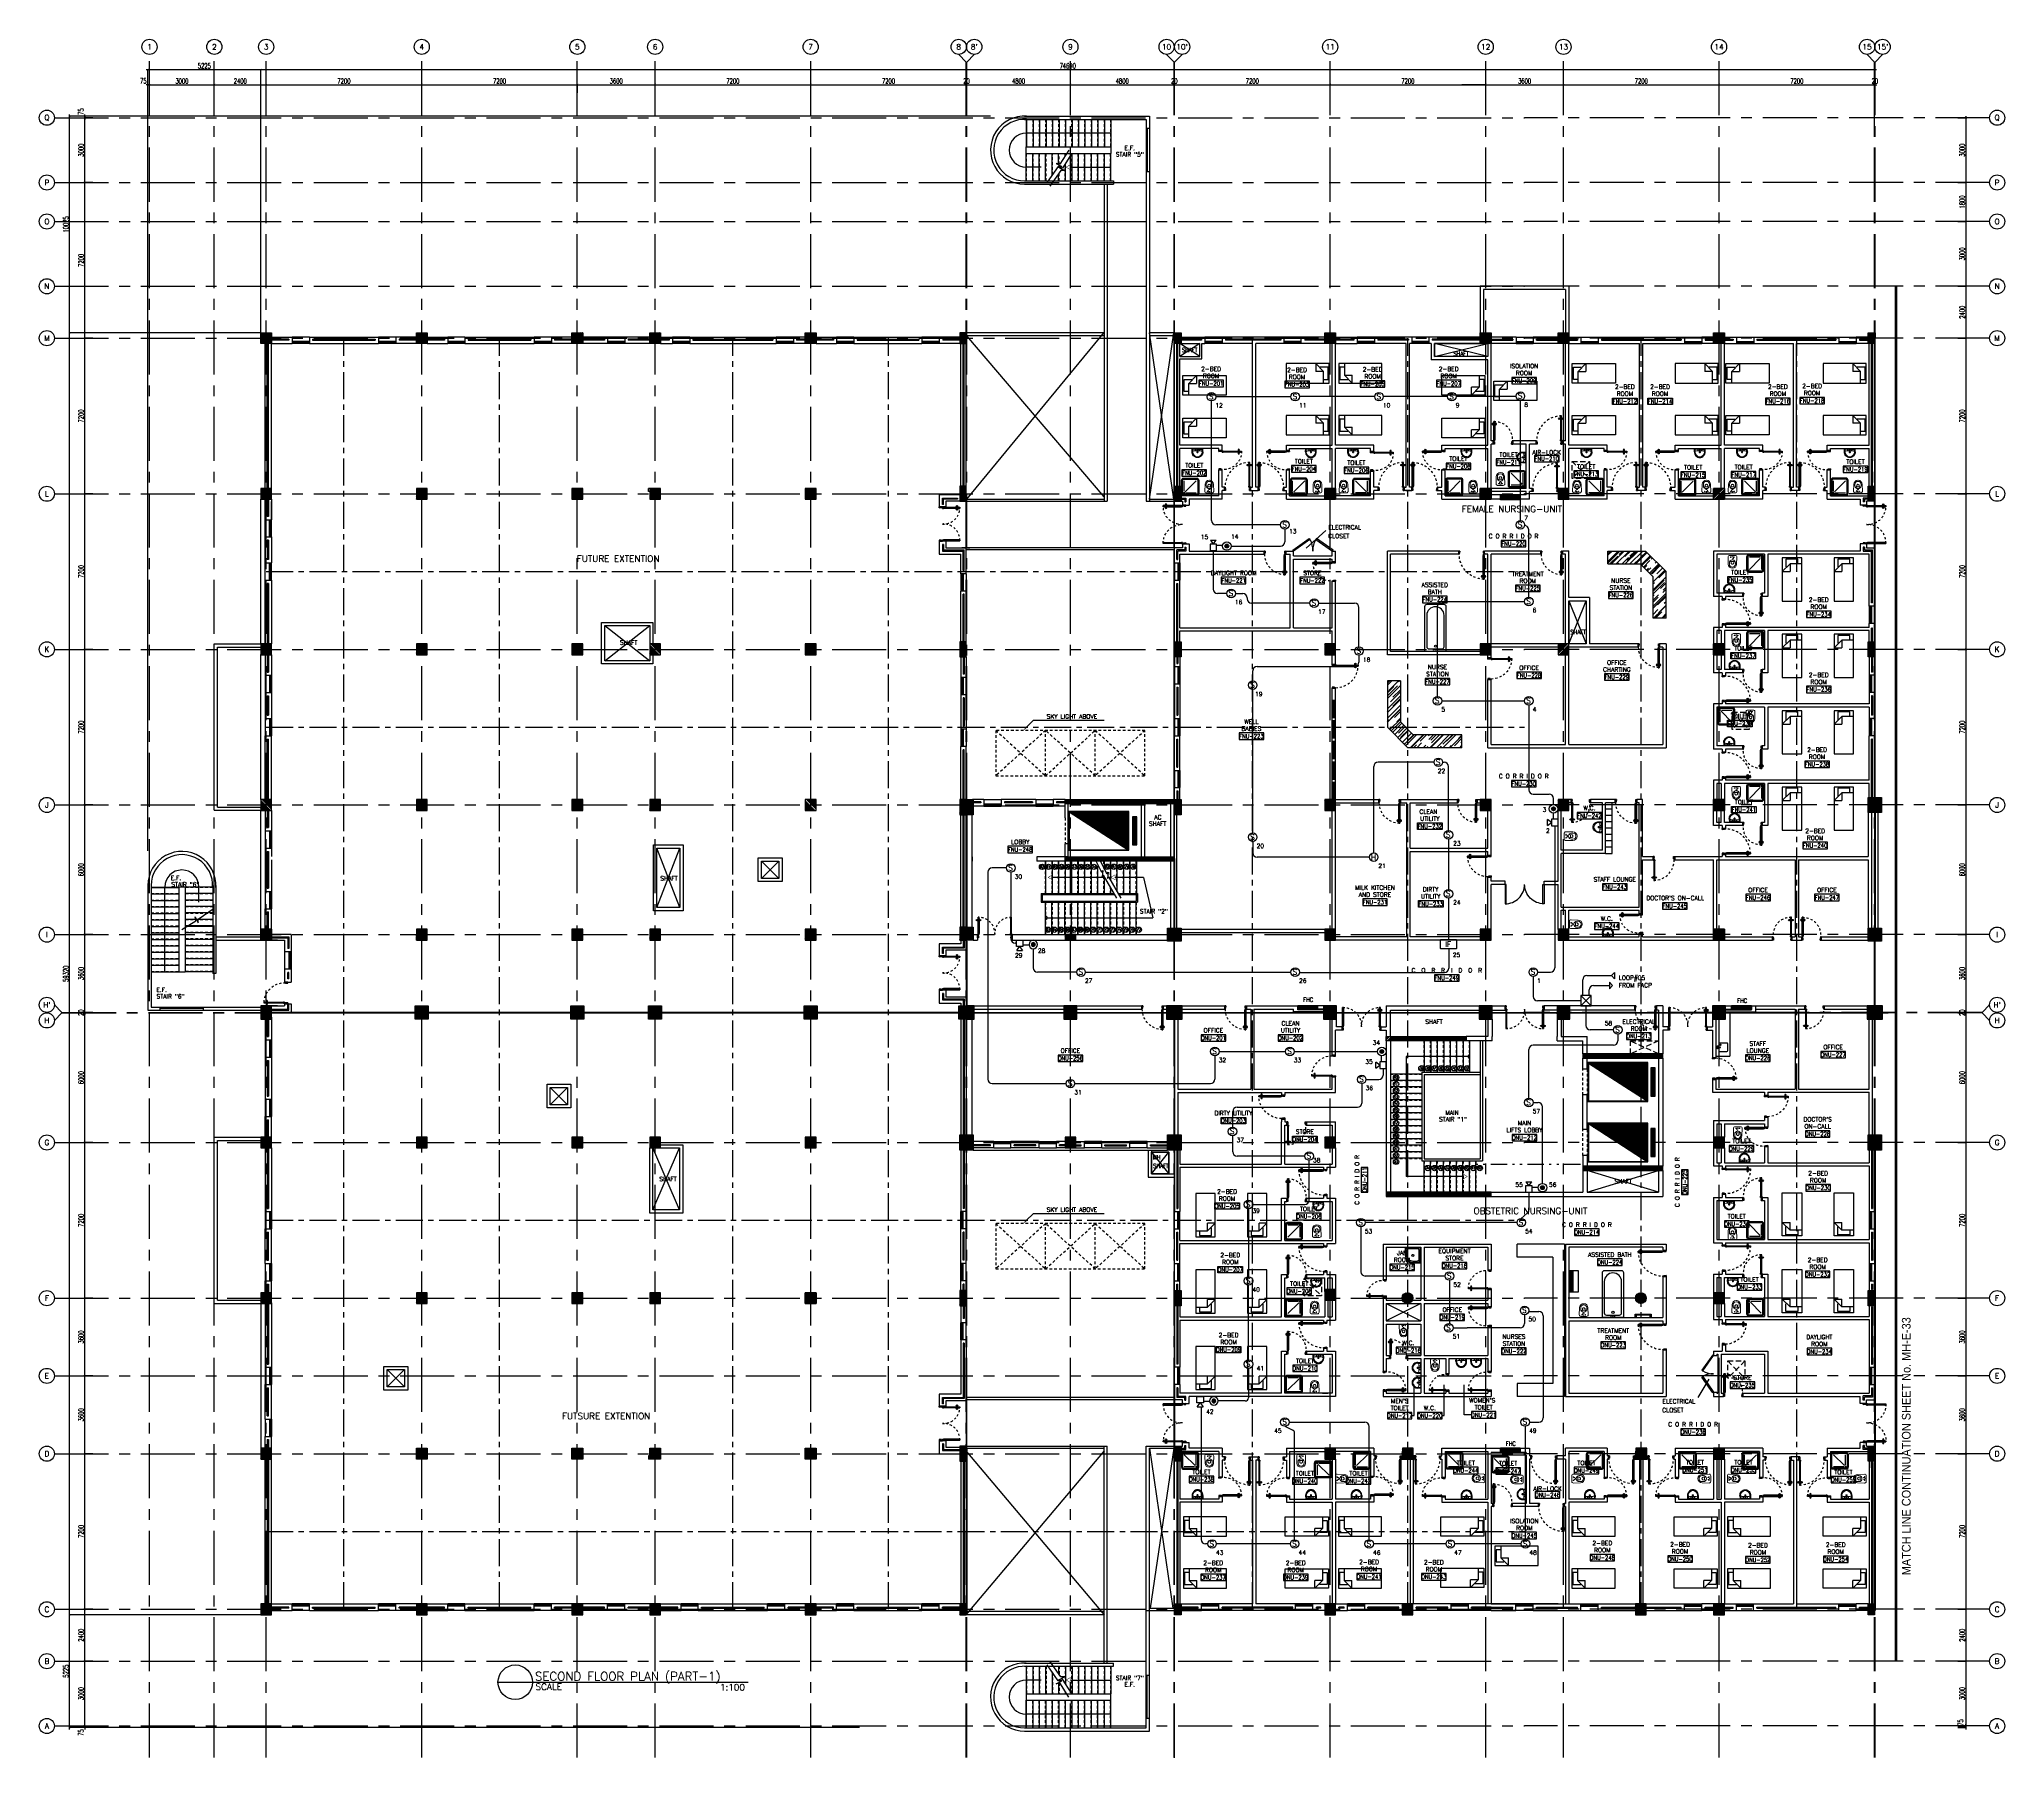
# Model space of a CAD drawing. Extents: x 0 to 90.9, y -1.6 to 78.
import ezdxf
from ezdxf.enums import TextEntityAlignment as Align

# ---------------------------------------------------------------- set-up
doc = ezdxf.new("R2010")
doc.units = 0
doc.header["$MEASUREMENT"] = 0
doc.header["$PDMODE"] = 34
for name, pattern in [('2DASHES', [1.7, 0.75, -0.25, 0.1, -0.25, 0.1, -0.25]), ('CENTER', [2, 1.25, -0.25, 0.25, -0.25]), ('CENTER2', [1.125, 0.75, -0.125, 0.125, -0.125]), ('CENTERX2', [4, 2.5, -0.5, 0.5, -0.5]), ('DASHED', [0.75, 0.5, -0.25]), ('HIDDEN', [0.375, 0.25, -0.125]), ('HIDDEN2', [0.1875, 0.125, -0.0625])]:
    doc.linetypes.add(name, pattern=pattern)
doc.layers.get('0').update_dxf_attribs({"color": 11, "linetype": 'CONTINUOUS'})
doc.layers.get('DEFPOINTS').update_dxf_attribs({"color": 11, "linetype": 'CONTINUOUS'})
for name, color, linetype in [('A-FUR-ACCES', 11, 'CONTINUOUS'), ('AX', 11, 'CONTINUOUS'), ('AX-CR', 11, 'CONTINUOUS'), ('AX-DIM', 11, 'CONTINUOUS'), ('AX-TXT', 11, 'CONTINUOUS'), ('AXES', 11, 'CENTERX2'), ('AXES1', 11, 'CENTER'), ('COL', 11, 'CONTINUOUS'), ('COUNTER', 11, 'CONTINUOUS'), ('DIM', 11, 'CONTINUOUS'), ('DOOR', 11, 'CONTINUOUS'), ('E-CLINE', 2, 'CONTINUOUS'), ('E-FIRE', 4, 'CONTINUOUS'), ('E-TEXT', 4, 'CONTINUOUS'), ('E-WIRE', 4, 'CONTINUOUS'), ('EJ', 11, 'CONTINUOUS'), ('ele', 11, 'CONTINUOUS'), ('ELEV', 11, 'CONTINUOUS'), ('FHC', 11, 'CONTINUOUS'), ('FIX', 11, 'CONTINUOUS'), ('FUR', 11, 'CONTINUOUS'), ('HAT', 11, 'CONTINUOUS'), ('HIDDEN', 11, 'HIDDEN2'), ('IND-ES-L', 11, '2DASHES'), ('INSUL', 11, 'CONTINUOUS'), ('LIFTS', 11, 'CONTINUOUS'), ('Locker', 11, 'CONTINUOUS'), ('ME-FIX', 11, 'CONTINUOUS'), ('PROJ-L', 11, 'CONTINUOUS'), ('RM-BOX', 11, 'CONTINUOUS'), ('RM-IND', 11, 'CONTINUOUS'), ('RM-NAME', 11, 'CONTINUOUS'), ('RM-NO', 11, 'CONTINUOUS'), ('ROOF', 11, 'CONTINUOUS'), ('SHAFT', 11, 'CONTINUOUS'), ('SHAFTS', 11, 'CONTINUOUS'), ('STR', 11, 'CONTINUOUS'), ('STR-H', 11, 'HIDDEN2'), ('TEXT', 11, 'CONTINUOUS'), ('TITLETEXT', 11, 'CONTINUOUS'), ('TXT1', 11, 'CONTINUOUS'), ('WALL', 11, 'CONTINUOUS'), ('WIN', 11, 'CONTINUOUS')]:
    doc.layers.add(name, color=color, linetype=linetype)
doc.styles.add('ROMANC', font='romanc', dxfattribs={"height": 0.1})
doc.styles.add('ROMANS', font='ROMANS.shx', dxfattribs={"width": 0.6})
doc.styles.add('TTXT', font='swisse.ttf', dxfattribs={"width": 0.6})
doc.dimstyles.new('DIM-OUT', dxfattribs={"dimscale": 0, "dimtxt": 0.24, "dimasz": 0.08, "dimexe": 0.02, "dimexo": 0.02, "dimgap": 0.05, "dimtad": 1, "dimdec": 0, "dimlfac": 1000, "dimzin": 0, "dimdsep": 46, "dimtxsty": 'ROMANS', "dimblk1": 'ARCHTICK', "dimblk2": 'ARCHTICK', "dimsah": 1, "dimcen": 0.01, "dimdle": 0.08, "dimclrd": 7, "dimclre": 7, "dimclrt": 2, "dimadec": 0, "dimazin": 0, "dimtp": 2, "dimtm": 2, "dimtfac": 0.114286, "dimtdec": 0, "dimtix": 1, "dimtmove": 2, "dimatfit": 3, "dimldrblk": 'ARCHTICK', "dimfxl": 0, "dimtolj": 1, "dimtzin": 0, "dimarcsym": 0})
pattern_1 = [(135, (343.42504, -18.478617), (0.0265165043, 0.0265165043), [])]
pattern_2 = [(135, (343.42504, -18.158617), (0.0265165043, 0.0265165043), [])]

# ---------------------------------------------------------------- blocks, each defined once
blk = doc.blocks.new('RM1')
at = {"layer": 'RM-BOX'}
blk.add_lwpolyline([(570, -200), (-570, -200), (-570, -500), (570, -500)], close=True, dxfattribs=at)
at = {"layer": 'RM-NAME', "style": 'ROMANS'}
for tag, p in [('ROOMNAME1', (0, 324)), ('ROOMNAME2', (0, 0))]:
    blk.add_attdef(tag, text='', height=200, dxfattribs=at).set_placement(p, align=Align.MIDDLE)
at = {"layer": 'RM-NO', "style": 'ROMANS', "width": 0.8}
blk.add_attdef('ROOMNO', text='', height=200, dxfattribs=at).set_placement((0, -350), align=Align.MIDDLE)
blk = doc.blocks.new('_ARCHTICK')
at = {"color": 0, "linetype": 'ByBlock', "const_width": 0.15}
blk.add_lwpolyline([(-0.5, -0.5), (0.5, 0.5)], dxfattribs=at)
blk = doc.blocks.new('*D134')
at = {"layer": 'AX-DIM', "color": 7, "lineweight": -2}
for p, q in [((10.159, 76.561), (85.009, 76.561)), ((10.239, 76.181), (10.239, 76.581)), ((84.929, 73.49), (84.929, 76.581))]:
    blk.add_line(p, q, dxfattribs=at)
at = {"layer": 'DEFPOINTS', "color": 0}
for p in [(84.929, 76.561), (10.239, 76.161), (84.929, 73.47)]:
    blk.add_point(p, dxfattribs=at)
at = {"layer": 'AX-DIM', "color": 7, "lineweight": -2, "xscale": 0.08, "yscale": 0.08, "zscale": 0.08, "rotation": 180}
blk.add_blockref('_ARCHTICK', (10.239, 76.561), dxfattribs=at)
at = {"layer": 'AX-DIM', "color": 7, "lineweight": -2, "xscale": 0.08, "yscale": 0.08, "zscale": 0.08}
blk.add_blockref('_ARCHTICK', (84.929, 76.561), dxfattribs=at)
at = {"layer": 'AX-DIM', "color": 2, "insert": (47.584, 76.731), "char_height": 0.24, "attachment_point": 5, "style": 'ROMANS'}
blk.add_mtext('\\A1;74690', dxfattribs=at)
blk = doc.blocks.new('*D150')
at = {"layer": 'AX-DIM', "color": 7, "lineweight": -2}
for p, q in [((66.849, 75.861), (70.609, 75.861)), ((66.929, 75.481), (66.929, 75.881)), ((70.529, 75.481), (70.529, 75.881))]:
    blk.add_line(p, q, dxfattribs=at)
at = {"layer": 'DEFPOINTS', "color": 0}
for p in [(70.529, 75.861), (66.929, 75.461), (70.529, 75.461)]:
    blk.add_point(p, dxfattribs=at)
at = {"layer": 'AX-DIM', "color": 7, "lineweight": -2, "xscale": 0.08, "yscale": 0.08, "zscale": 0.08, "rotation": 180}
blk.add_blockref('_ARCHTICK', (66.929, 75.861), dxfattribs=at)
at = {"layer": 'AX-DIM', "color": 7, "lineweight": -2, "xscale": 0.08, "yscale": 0.08, "zscale": 0.08}
blk.add_blockref('_ARCHTICK', (70.529, 75.861), dxfattribs=at)
at = {"layer": 'AX-DIM', "color": 2, "insert": (68.729, 76.031), "char_height": 0.24, "attachment_point": 5, "style": 'ROMANS'}
blk.add_mtext('\\A1;3600', dxfattribs=at)
blk = doc.blocks.new('*D151')
at = {"layer": 'AX-DIM', "color": 7, "lineweight": -2}
for p, q in [((10.219, 64.382), (1.369, 64.382)), ((1.389, 4.982), (1.389, 64.462)), ((10.219, 5.062), (1.369, 5.062))]:
    blk.add_line(p, q, dxfattribs=at)
at = {"layer": 'DEFPOINTS', "color": 0}
for p in [(1.389, 64.382), (10.239, 64.382), (10.239, 5.062)]:
    blk.add_point(p, dxfattribs=at)
at = {"layer": 'AX-DIM', "color": 7, "lineweight": -2, "xscale": 0.08, "yscale": 0.08, "zscale": 0.08}
for p, rotation in [((1.389, 64.382), 90), ((1.389, 5.062), 270)]:
    blk.add_blockref('_ARCHTICK', p, dxfattribs=dict(at, rotation=rotation))
at = {"layer": 'AX-DIM', "color": 2, "insert": (1.219, 34.722), "char_height": 0.24, "attachment_point": 5, "rotation": 90, "style": 'ROMANS'}
blk.add_mtext('\\A1;59320', dxfattribs=at)
blk = doc.blocks.new('*D152')
at = {"layer": 'AX-DIM', "color": 7, "lineweight": -2}
for p, q in [((2.469, 36.532), (2.069, 36.532)), ((2.089, 32.852), (2.089, 36.612)), ((2.469, 32.932), (2.069, 32.932))]:
    blk.add_line(p, q, dxfattribs=at)
at = {"layer": 'DEFPOINTS', "color": 0}
for p in [(2.089, 36.532), (2.489, 36.532), (2.489, 32.932)]:
    blk.add_point(p, dxfattribs=at)
at = {"layer": 'AX-DIM', "color": 7, "lineweight": -2, "xscale": 0.08, "yscale": 0.08, "zscale": 0.08}
for p, rotation in [((2.089, 36.532), 90), ((2.089, 32.932), 270)]:
    blk.add_blockref('_ARCHTICK', p, dxfattribs=dict(at, rotation=rotation))
at = {"layer": 'AX-DIM', "color": 2, "insert": (1.919, 34.732), "char_height": 0.24, "attachment_point": 5, "rotation": 90, "style": 'ROMANS'}
blk.add_mtext('\\A1;3600', dxfattribs=at)
blk = doc.blocks.new('*D153')
at = {"layer": 'AX-DIM', "color": 7, "lineweight": -2}
for p, q in [((66.849, 75.861), (70.609, 75.861)), ((66.929, 75.481), (66.929, 75.881)), ((70.529, 75.481), (70.529, 75.881))]:
    blk.add_line(p, q, dxfattribs=at)
at = {"layer": 'DEFPOINTS', "color": 0}
for p in [(70.529, 75.861), (66.929, 75.461), (70.529, 75.461)]:
    blk.add_point(p, dxfattribs=at)
at = {"layer": 'AX-DIM', "color": 7, "lineweight": -2, "xscale": 0.08, "yscale": 0.08, "zscale": 0.08, "rotation": 180}
blk.add_blockref('_ARCHTICK', (66.929, 75.861), dxfattribs=at)
at = {"layer": 'AX-DIM', "color": 7, "lineweight": -2, "xscale": 0.08, "yscale": 0.08, "zscale": 0.08}
blk.add_blockref('_ARCHTICK', (70.529, 75.861), dxfattribs=at)
at = {"layer": 'AX-DIM', "color": 2, "insert": (68.729, 76.031), "char_height": 0.24, "attachment_point": 5, "style": 'ROMANS'}
blk.add_mtext('\\A1;3600', dxfattribs=at)
blk = doc.blocks.new('*D154')
at = {"layer": 'AX-DIM', "color": 7, "lineweight": -2}
for p, q in [((66.849, 75.861), (70.609, 75.861)), ((66.929, 75.481), (66.929, 75.881)), ((70.529, 75.481), (70.529, 75.881))]:
    blk.add_line(p, q, dxfattribs=at)
at = {"layer": 'DEFPOINTS', "color": 0}
for p in [(70.529, 75.861), (66.929, 75.461), (70.529, 75.461)]:
    blk.add_point(p, dxfattribs=at)
at = {"layer": 'AX-DIM', "color": 7, "lineweight": -2, "xscale": 0.08, "yscale": 0.08, "zscale": 0.08, "rotation": 180}
blk.add_blockref('_ARCHTICK', (66.929, 75.861), dxfattribs=at)
at = {"layer": 'AX-DIM', "color": 7, "lineweight": -2, "xscale": 0.08, "yscale": 0.08, "zscale": 0.08}
blk.add_blockref('_ARCHTICK', (70.529, 75.861), dxfattribs=at)
at = {"layer": 'AX-DIM', "color": 2, "insert": (68.729, 76.031), "char_height": 0.24, "attachment_point": 5, "style": 'ROMANS'}
blk.add_mtext('\\A1;3600', dxfattribs=at)
blk = doc.blocks.new('*D155')
at = {"layer": 'AX-DIM', "color": 7, "lineweight": -2}
for p, q in [((52.509, 75.861), (52.429, 75.861)), ((52.509, 75.481), (52.509, 75.881)), ((52.509, 75.861), (52.529, 75.861)), ((52.529, 75.481), (52.529, 75.881)), ((52.529, 75.861), (52.609, 75.861))]:
    blk.add_line(p, q, dxfattribs=at)
at = {"layer": 'DEFPOINTS', "color": 0}
for p in [(52.529, 75.861), (52.509, 75.461), (52.529, 75.461)]:
    blk.add_point(p, dxfattribs=at)
at = {"layer": 'AX-DIM', "color": 7, "lineweight": -2, "xscale": 0.08, "yscale": 0.08, "zscale": 0.08}
blk.add_blockref('_ARCHTICK', (52.509, 75.861), dxfattribs=at)
at = {"layer": 'AX-DIM', "color": 7, "lineweight": -2, "xscale": 0.08, "yscale": 0.08, "zscale": 0.08, "rotation": 180}
blk.add_blockref('_ARCHTICK', (52.529, 75.861), dxfattribs=at)
at = {"layer": 'AX-DIM', "color": 2, "insert": (52.519, 76.031), "char_height": 0.24, "attachment_point": 5, "style": 'ROMANS'}
blk.add_mtext('\\A1;20', dxfattribs=at)
blk = doc.blocks.new('*D156')
at = {"layer": 'AX-DIM', "color": 7, "lineweight": -2}
for p, q in [((52.449, 75.861), (59.809, 75.861)), ((52.529, 75.481), (52.529, 75.881)), ((59.729, 75.481), (59.729, 75.881))]:
    blk.add_line(p, q, dxfattribs=at)
at = {"layer": 'DEFPOINTS', "color": 0}
for p in [(59.729, 75.861), (52.529, 75.461), (59.729, 75.461)]:
    blk.add_point(p, dxfattribs=at)
at = {"layer": 'AX-DIM', "color": 7, "lineweight": -2, "xscale": 0.08, "yscale": 0.08, "zscale": 0.08, "rotation": 180}
blk.add_blockref('_ARCHTICK', (52.529, 75.861), dxfattribs=at)
at = {"layer": 'AX-DIM', "color": 7, "lineweight": -2, "xscale": 0.08, "yscale": 0.08, "zscale": 0.08}
blk.add_blockref('_ARCHTICK', (59.729, 75.861), dxfattribs=at)
at = {"layer": 'AX-DIM', "color": 2, "insert": (56.129, 76.031), "char_height": 0.24, "attachment_point": 5, "style": 'ROMANS'}
blk.add_mtext('\\A1;7200', dxfattribs=at)
blk = doc.blocks.new('*D157')
at = {"layer": 'AX-DIM', "color": 7, "lineweight": -2}
for p, q in [((42.889, 75.861), (42.809, 75.861)), ((42.889, 75.481), (42.889, 75.881)), ((42.889, 75.861), (42.909, 75.861)), ((42.909, 75.481), (42.909, 75.881)), ((42.909, 75.861), (42.989, 75.861))]:
    blk.add_line(p, q, dxfattribs=at)
at = {"layer": 'DEFPOINTS', "color": 0}
for p in [(42.909, 75.861), (42.889, 75.461), (42.909, 75.461)]:
    blk.add_point(p, dxfattribs=at)
at = {"layer": 'AX-DIM', "color": 7, "lineweight": -2, "xscale": 0.08, "yscale": 0.08, "zscale": 0.08}
blk.add_blockref('_ARCHTICK', (42.889, 75.861), dxfattribs=at)
at = {"layer": 'AX-DIM', "color": 7, "lineweight": -2, "xscale": 0.08, "yscale": 0.08, "zscale": 0.08, "rotation": 180}
blk.add_blockref('_ARCHTICK', (42.909, 75.861), dxfattribs=at)
at = {"layer": 'AX-DIM', "color": 2, "insert": (42.899, 76.031), "char_height": 0.24, "attachment_point": 5, "style": 'ROMANS'}
blk.add_mtext('\\A1;20', dxfattribs=at)
blk = doc.blocks.new('*D158')
at = {"layer": 'AX-DIM', "color": 7, "lineweight": -2}
for p, q in [((42.829, 75.861), (47.789, 75.861)), ((42.909, 75.481), (42.909, 75.881)), ((47.709, 75.481), (47.709, 75.881))]:
    blk.add_line(p, q, dxfattribs=at)
at = {"layer": 'DEFPOINTS', "color": 0}
for p in [(47.709, 75.861), (42.909, 75.461), (47.709, 75.461)]:
    blk.add_point(p, dxfattribs=at)
at = {"layer": 'AX-DIM', "color": 7, "lineweight": -2, "xscale": 0.08, "yscale": 0.08, "zscale": 0.08, "rotation": 180}
blk.add_blockref('_ARCHTICK', (42.909, 75.861), dxfattribs=at)
at = {"layer": 'AX-DIM', "color": 7, "lineweight": -2, "xscale": 0.08, "yscale": 0.08, "zscale": 0.08}
blk.add_blockref('_ARCHTICK', (47.709, 75.861), dxfattribs=at)
at = {"layer": 'AX-DIM', "color": 2, "insert": (45.309, 76.031), "char_height": 0.24, "attachment_point": 5, "style": 'ROMANS'}
blk.add_mtext('\\A1;4800', dxfattribs=at)
blk = doc.blocks.new('*D159')
at = {"layer": 'AX-DIM', "color": 7, "lineweight": -2}
for p, q in [((35.609, 75.861), (42.969, 75.861)), ((35.689, 75.481), (35.689, 75.881)), ((42.889, 75.481), (42.889, 75.881))]:
    blk.add_line(p, q, dxfattribs=at)
at = {"layer": 'DEFPOINTS', "color": 0}
for p in [(42.889, 75.861), (35.689, 75.461), (42.889, 75.461)]:
    blk.add_point(p, dxfattribs=at)
at = {"layer": 'AX-DIM', "color": 7, "lineweight": -2, "xscale": 0.08, "yscale": 0.08, "zscale": 0.08, "rotation": 180}
blk.add_blockref('_ARCHTICK', (35.689, 75.861), dxfattribs=at)
at = {"layer": 'AX-DIM', "color": 7, "lineweight": -2, "xscale": 0.08, "yscale": 0.08, "zscale": 0.08}
blk.add_blockref('_ARCHTICK', (42.889, 75.861), dxfattribs=at)
at = {"layer": 'AX-DIM', "color": 2, "insert": (39.289, 76.031), "char_height": 0.24, "attachment_point": 5, "style": 'ROMANS'}
blk.add_mtext('\\A1;7200', dxfattribs=at)
blk = doc.blocks.new('*D160')
at = {"layer": 'AX-DIM', "color": 7, "lineweight": -2}
for p, q in [((47.629, 75.861), (52.589, 75.861)), ((47.709, 75.481), (47.709, 75.881)), ((52.509, 75.481), (52.509, 75.881))]:
    blk.add_line(p, q, dxfattribs=at)
at = {"layer": 'DEFPOINTS', "color": 0}
for p in [(52.509, 75.861), (47.709, 75.461), (52.509, 75.461)]:
    blk.add_point(p, dxfattribs=at)
at = {"layer": 'AX-DIM', "color": 7, "lineweight": -2, "xscale": 0.08, "yscale": 0.08, "zscale": 0.08, "rotation": 180}
blk.add_blockref('_ARCHTICK', (47.709, 75.861), dxfattribs=at)
at = {"layer": 'AX-DIM', "color": 7, "lineweight": -2, "xscale": 0.08, "yscale": 0.08, "zscale": 0.08}
blk.add_blockref('_ARCHTICK', (52.509, 75.861), dxfattribs=at)
at = {"layer": 'AX-DIM', "color": 2, "insert": (50.109, 76.031), "char_height": 0.24, "attachment_point": 5, "style": 'ROMANS'}
blk.add_mtext('\\A1;4800', dxfattribs=at)
blk = doc.blocks.new('*D161')
at = {"layer": 'AX-DIM', "color": 7, "lineweight": -2}
for p, q in [((59.649, 75.861), (67.009, 75.861)), ((59.729, 75.481), (59.729, 75.881)), ((66.929, 75.481), (66.929, 75.881))]:
    blk.add_line(p, q, dxfattribs=at)
at = {"layer": 'DEFPOINTS', "color": 0}
for p in [(66.929, 75.861), (59.729, 75.461), (66.929, 75.461)]:
    blk.add_point(p, dxfattribs=at)
at = {"layer": 'AX-DIM', "color": 7, "lineweight": -2, "xscale": 0.08, "yscale": 0.08, "zscale": 0.08, "rotation": 180}
blk.add_blockref('_ARCHTICK', (59.729, 75.861), dxfattribs=at)
at = {"layer": 'AX-DIM', "color": 7, "lineweight": -2, "xscale": 0.08, "yscale": 0.08, "zscale": 0.08}
blk.add_blockref('_ARCHTICK', (66.929, 75.861), dxfattribs=at)
at = {"layer": 'AX-DIM', "color": 2, "insert": (63.329, 76.031), "char_height": 0.24, "attachment_point": 5, "style": 'ROMANS'}
blk.add_mtext('\\A1;7200', dxfattribs=at)
blk = doc.blocks.new('*D162')
at = {"layer": 'AX-DIM', "color": 7, "lineweight": -2}
for p, q in [((17.609, 75.861), (24.969, 75.861)), ((17.689, 75.481), (17.689, 75.881)), ((24.889, 75.481), (24.889, 75.881))]:
    blk.add_line(p, q, dxfattribs=at)
at = {"layer": 'DEFPOINTS', "color": 0}
for p in [(24.889, 75.861), (17.689, 75.461), (24.889, 75.461)]:
    blk.add_point(p, dxfattribs=at)
at = {"layer": 'AX-DIM', "color": 7, "lineweight": -2, "xscale": 0.08, "yscale": 0.08, "zscale": 0.08, "rotation": 180}
blk.add_blockref('_ARCHTICK', (17.689, 75.861), dxfattribs=at)
at = {"layer": 'AX-DIM', "color": 7, "lineweight": -2, "xscale": 0.08, "yscale": 0.08, "zscale": 0.08}
blk.add_blockref('_ARCHTICK', (24.889, 75.861), dxfattribs=at)
at = {"layer": 'AX-DIM', "color": 2, "insert": (21.289, 76.031), "char_height": 0.24, "attachment_point": 5, "style": 'ROMANS'}
blk.add_mtext('\\A1;7200', dxfattribs=at)
blk = doc.blocks.new('*D163')
at = {"layer": 'AX-DIM', "color": 7, "lineweight": -2}
for p, q in [((24.809, 75.861), (28.569, 75.861)), ((24.889, 75.481), (24.889, 75.881)), ((28.489, 75.481), (28.489, 75.881))]:
    blk.add_line(p, q, dxfattribs=at)
at = {"layer": 'DEFPOINTS', "color": 0}
for p in [(28.489, 75.861), (24.889, 75.461), (28.489, 75.461)]:
    blk.add_point(p, dxfattribs=at)
at = {"layer": 'AX-DIM', "color": 7, "lineweight": -2, "xscale": 0.08, "yscale": 0.08, "zscale": 0.08, "rotation": 180}
blk.add_blockref('_ARCHTICK', (24.889, 75.861), dxfattribs=at)
at = {"layer": 'AX-DIM', "color": 7, "lineweight": -2, "xscale": 0.08, "yscale": 0.08, "zscale": 0.08}
blk.add_blockref('_ARCHTICK', (28.489, 75.861), dxfattribs=at)
at = {"layer": 'AX-DIM', "color": 2, "insert": (26.689, 76.031), "char_height": 0.24, "attachment_point": 5, "style": 'ROMANS'}
blk.add_mtext('\\A1;3600', dxfattribs=at)
blk = doc.blocks.new('*D164')
at = {"layer": 'AX-DIM', "color": 7, "lineweight": -2}
for p, q in [((5.014, 75.861), (4.934, 75.861)), ((5.014, 75.481), (5.014, 75.881)), ((5.014, 75.861), (5.089, 75.861)), ((5.089, 75.481), (5.089, 75.881)), ((5.089, 75.861), (5.169, 75.861))]:
    blk.add_line(p, q, dxfattribs=at)
at = {"layer": 'DEFPOINTS', "color": 0}
for p in [(5.089, 75.861), (5.014, 75.461), (5.089, 75.461)]:
    blk.add_point(p, dxfattribs=at)
at = {"layer": 'AX-DIM', "color": 7, "lineweight": -2, "xscale": 0.08, "yscale": 0.08, "zscale": 0.08}
blk.add_blockref('_ARCHTICK', (5.014, 75.861), dxfattribs=at)
at = {"layer": 'AX-DIM', "color": 7, "lineweight": -2, "xscale": 0.08, "yscale": 0.08, "zscale": 0.08, "rotation": 180}
blk.add_blockref('_ARCHTICK', (5.089, 75.861), dxfattribs=at)
at = {"layer": 'AX-DIM', "color": 2, "insert": (4.804, 76.036), "char_height": 0.24, "attachment_point": 5, "style": 'ROMANS'}
blk.add_mtext('\\A1;75', dxfattribs=at)
blk = doc.blocks.new('*D165')
at = {"layer": 'AX-DIM', "color": 7, "lineweight": -2}
for p, q in [((5.009, 75.861), (8.169, 75.861)), ((5.089, 75.481), (5.089, 75.881)), ((8.089, 75.481), (8.089, 75.881))]:
    blk.add_line(p, q, dxfattribs=at)
at = {"layer": 'DEFPOINTS', "color": 0}
for p in [(8.089, 75.861), (5.089, 75.461), (8.089, 75.461)]:
    blk.add_point(p, dxfattribs=at)
at = {"layer": 'AX-DIM', "color": 7, "lineweight": -2, "xscale": 0.08, "yscale": 0.08, "zscale": 0.08, "rotation": 180}
blk.add_blockref('_ARCHTICK', (5.089, 75.861), dxfattribs=at)
at = {"layer": 'AX-DIM', "color": 7, "lineweight": -2, "xscale": 0.08, "yscale": 0.08, "zscale": 0.08}
blk.add_blockref('_ARCHTICK', (8.089, 75.861), dxfattribs=at)
at = {"layer": 'AX-DIM', "color": 2, "insert": (6.589, 76.031), "char_height": 0.24, "attachment_point": 5, "style": 'ROMANS'}
blk.add_mtext('\\A1;3000', dxfattribs=at)
blk = doc.blocks.new('*D166')
at = {"layer": 'AX-DIM', "color": 7, "lineweight": -2}
for p, q in [((8.009, 75.861), (10.569, 75.861)), ((8.089, 75.481), (8.089, 75.881)), ((10.489, 75.481), (10.489, 75.881))]:
    blk.add_line(p, q, dxfattribs=at)
at = {"layer": 'DEFPOINTS', "color": 0}
for p in [(10.489, 75.861), (8.089, 75.461), (10.489, 75.461)]:
    blk.add_point(p, dxfattribs=at)
at = {"layer": 'AX-DIM', "color": 7, "lineweight": -2, "xscale": 0.08, "yscale": 0.08, "zscale": 0.08, "rotation": 180}
blk.add_blockref('_ARCHTICK', (8.089, 75.861), dxfattribs=at)
at = {"layer": 'AX-DIM', "color": 7, "lineweight": -2, "xscale": 0.08, "yscale": 0.08, "zscale": 0.08}
blk.add_blockref('_ARCHTICK', (10.489, 75.861), dxfattribs=at)
at = {"layer": 'AX-DIM', "color": 2, "insert": (9.289, 76.031), "char_height": 0.24, "attachment_point": 5, "style": 'ROMANS'}
blk.add_mtext('\\A1;2400', dxfattribs=at)
blk = doc.blocks.new('*D167')
at = {"layer": 'AX-DIM', "color": 7, "lineweight": -2}
for p, q in [((10.409, 75.861), (17.769, 75.861)), ((10.489, 75.481), (10.489, 75.881)), ((17.689, 75.481), (17.689, 75.881))]:
    blk.add_line(p, q, dxfattribs=at)
at = {"layer": 'DEFPOINTS', "color": 0}
for p in [(17.689, 75.861), (10.489, 75.461), (17.689, 75.461)]:
    blk.add_point(p, dxfattribs=at)
at = {"layer": 'AX-DIM', "color": 7, "lineweight": -2, "xscale": 0.08, "yscale": 0.08, "zscale": 0.08, "rotation": 180}
blk.add_blockref('_ARCHTICK', (10.489, 75.861), dxfattribs=at)
at = {"layer": 'AX-DIM', "color": 7, "lineweight": -2, "xscale": 0.08, "yscale": 0.08, "zscale": 0.08}
blk.add_blockref('_ARCHTICK', (17.689, 75.861), dxfattribs=at)
at = {"layer": 'AX-DIM', "color": 2, "insert": (14.089, 76.031), "char_height": 0.24, "attachment_point": 5, "style": 'ROMANS'}
blk.add_mtext('\\A1;7200', dxfattribs=at)
blk = doc.blocks.new('*D168')
at = {"layer": 'AX-DIM', "color": 7, "lineweight": -2}
for p, q in [((2.469, 71.332), (2.069, 71.332)), ((2.089, 64.052), (2.089, 71.412)), ((2.469, 64.132), (2.069, 64.132))]:
    blk.add_line(p, q, dxfattribs=at)
at = {"layer": 'DEFPOINTS', "color": 0}
for p in [(2.089, 71.332), (2.489, 71.332), (2.489, 64.132)]:
    blk.add_point(p, dxfattribs=at)
at = {"layer": 'AX-DIM', "color": 7, "lineweight": -2, "xscale": 0.08, "yscale": 0.08, "zscale": 0.08}
for p, rotation in [((2.089, 71.332), 90), ((2.089, 64.132), 270)]:
    blk.add_blockref('_ARCHTICK', p, dxfattribs=dict(at, rotation=rotation))
at = {"layer": 'AX-DIM', "color": 2, "insert": (1.919, 67.732), "char_height": 0.24, "attachment_point": 5, "rotation": 90, "style": 'ROMANS'}
blk.add_mtext('\\A1;7200', dxfattribs=at)
blk = doc.blocks.new('*D169')
at = {"layer": 'AX-DIM', "color": 7, "lineweight": -2}
for p, q in [((2.469, 74.332), (2.069, 74.332)), ((2.089, 71.252), (2.089, 74.412)), ((2.469, 71.332), (2.069, 71.332))]:
    blk.add_line(p, q, dxfattribs=at)
at = {"layer": 'DEFPOINTS', "color": 0}
for p in [(2.089, 74.332), (2.489, 74.332), (2.489, 71.332)]:
    blk.add_point(p, dxfattribs=at)
at = {"layer": 'AX-DIM', "color": 7, "lineweight": -2, "xscale": 0.08, "yscale": 0.08, "zscale": 0.08}
for p, rotation in [((2.089, 74.332), 90), ((2.089, 71.332), 270)]:
    blk.add_blockref('_ARCHTICK', p, dxfattribs=dict(at, rotation=rotation))
at = {"layer": 'AX-DIM', "color": 2, "insert": (1.919, 72.832), "char_height": 0.24, "attachment_point": 5, "rotation": 90, "style": 'ROMANS'}
blk.add_mtext('\\A1;3000', dxfattribs=at)
blk = doc.blocks.new('*D170')
at = {"layer": 'AX-DIM', "color": 7, "lineweight": -2}
for p, q in [((2.469, 74.407), (2.069, 74.407)), ((2.469, 74.332), (2.069, 74.332)), ((2.089, 74.407), (2.089, 74.487)), ((2.089, 74.332), (2.089, 74.407)), ((2.089, 74.332), (2.089, 74.252))]:
    blk.add_line(p, q, dxfattribs=at)
at = {"layer": 'DEFPOINTS', "color": 0}
for p in [(2.089, 74.407), (2.489, 74.407), (2.489, 74.332)]:
    blk.add_point(p, dxfattribs=at)
at = {"layer": 'AX-DIM', "color": 7, "lineweight": -2, "xscale": 0.08, "yscale": 0.08, "zscale": 0.08}
for p, rotation in [((2.089, 74.407), 270), ((2.089, 74.332), 90)]:
    blk.add_blockref('_ARCHTICK', p, dxfattribs=dict(at, rotation=rotation))
at = {"layer": 'AX-DIM', "color": 2, "insert": (1.914, 74.617), "char_height": 0.24, "attachment_point": 5, "rotation": 90, "style": 'ROMANS'}
blk.add_mtext('\\A1;75', dxfattribs=at)
blk = doc.blocks.new('*D171')
at = {"layer": 'AX-DIM', "color": 7, "lineweight": -2}
for p, q in [((2.469, 56.932), (2.069, 56.932)), ((2.089, 49.652), (2.089, 57.012)), ((2.469, 49.732), (2.069, 49.732))]:
    blk.add_line(p, q, dxfattribs=at)
at = {"layer": 'DEFPOINTS', "color": 0}
for p in [(2.089, 56.932), (2.489, 56.932), (2.489, 49.732)]:
    blk.add_point(p, dxfattribs=at)
at = {"layer": 'AX-DIM', "color": 7, "lineweight": -2, "xscale": 0.08, "yscale": 0.08, "zscale": 0.08}
for p, rotation in [((2.089, 56.932), 90), ((2.089, 49.732), 270)]:
    blk.add_blockref('_ARCHTICK', p, dxfattribs=dict(at, rotation=rotation))
at = {"layer": 'AX-DIM', "color": 2, "insert": (1.919, 53.332), "char_height": 0.24, "attachment_point": 5, "rotation": 90, "style": 'ROMANS'}
blk.add_mtext('\\A1;7200', dxfattribs=at)
blk = doc.blocks.new('*D172')
at = {"layer": 'AX-DIM', "color": 7, "lineweight": -2}
for p, q in [((2.469, 42.532), (2.069, 42.532)), ((2.089, 36.452), (2.089, 42.612)), ((2.469, 36.532), (2.069, 36.532))]:
    blk.add_line(p, q, dxfattribs=at)
at = {"layer": 'DEFPOINTS', "color": 0}
for p in [(2.089, 42.532), (2.489, 42.532), (2.489, 36.532)]:
    blk.add_point(p, dxfattribs=at)
at = {"layer": 'AX-DIM', "color": 7, "lineweight": -2, "xscale": 0.08, "yscale": 0.08, "zscale": 0.08}
for p, rotation in [((2.089, 42.532), 90), ((2.089, 36.532), 270)]:
    blk.add_blockref('_ARCHTICK', p, dxfattribs=dict(at, rotation=rotation))
at = {"layer": 'AX-DIM', "color": 2, "insert": (1.919, 39.532), "char_height": 0.24, "attachment_point": 5, "rotation": 90, "style": 'ROMANS'}
blk.add_mtext('\\A1;6000', dxfattribs=at)
blk = doc.blocks.new('*D173')
at = {"layer": 'AX-DIM', "color": 7, "lineweight": -2}
for p, q in [((2.469, 49.732), (2.069, 49.732)), ((2.089, 42.452), (2.089, 49.812)), ((2.469, 42.532), (2.069, 42.532))]:
    blk.add_line(p, q, dxfattribs=at)
at = {"layer": 'DEFPOINTS', "color": 0}
for p in [(2.089, 49.732), (2.489, 49.732), (2.489, 42.532)]:
    blk.add_point(p, dxfattribs=at)
at = {"layer": 'AX-DIM', "color": 7, "lineweight": -2, "xscale": 0.08, "yscale": 0.08, "zscale": 0.08}
for p, rotation in [((2.089, 49.732), 90), ((2.089, 42.532), 270)]:
    blk.add_blockref('_ARCHTICK', p, dxfattribs=dict(at, rotation=rotation))
at = {"layer": 'AX-DIM', "color": 2, "insert": (1.919, 46.132), "char_height": 0.24, "attachment_point": 5, "rotation": 90, "style": 'ROMANS'}
blk.add_mtext('\\A1;7200', dxfattribs=at)
blk = doc.blocks.new('*D174')
at = {"layer": 'AX-DIM', "color": 7, "lineweight": -2}
for p, q in [((4.934, 76.561), (10.319, 76.561)), ((5.014, 40.402), (5.014, 76.581)), ((10.239, 64.402), (10.239, 76.581))]:
    blk.add_line(p, q, dxfattribs=at)
at = {"layer": 'DEFPOINTS', "color": 0}
for p in [(10.239, 76.561), (10.239, 64.382), (5.014, 40.382)]:
    blk.add_point(p, dxfattribs=at)
at = {"layer": 'AX-DIM', "color": 7, "lineweight": -2, "xscale": 0.08, "yscale": 0.08, "zscale": 0.08, "rotation": 180}
blk.add_blockref('_ARCHTICK', (5.014, 76.561), dxfattribs=at)
at = {"layer": 'AX-DIM', "color": 7, "lineweight": -2, "xscale": 0.08, "yscale": 0.08, "zscale": 0.08}
blk.add_blockref('_ARCHTICK', (10.239, 76.561), dxfattribs=at)
at = {"layer": 'AX-DIM', "color": 2, "insert": (7.626, 76.731), "char_height": 0.24, "attachment_point": 5, "style": 'ROMANS'}
blk.add_mtext('\\A1;5225', dxfattribs=at)
blk = doc.blocks.new('*D175')
at = {"layer": 'AX-DIM', "color": 7, "lineweight": -2}
for p, q in [((2.469, 64.132), (2.069, 64.132)), ((2.089, 56.852), (2.089, 64.212)), ((2.469, 56.932), (2.069, 56.932))]:
    blk.add_line(p, q, dxfattribs=at)
at = {"layer": 'DEFPOINTS', "color": 0}
for p in [(2.089, 64.132), (2.489, 64.132), (2.489, 56.932)]:
    blk.add_point(p, dxfattribs=at)
at = {"layer": 'AX-DIM', "color": 7, "lineweight": -2, "xscale": 0.08, "yscale": 0.08, "zscale": 0.08}
for p, rotation in [((2.089, 64.132), 90), ((2.089, 56.932), 270)]:
    blk.add_blockref('_ARCHTICK', p, dxfattribs=dict(at, rotation=rotation))
at = {"layer": 'AX-DIM', "color": 2, "insert": (1.919, 60.532), "char_height": 0.24, "attachment_point": 5, "rotation": 90, "style": 'ROMANS'}
blk.add_mtext('\\A1;7200', dxfattribs=at)
blk = doc.blocks.new('*D176')
at = {"layer": 'AX-DIM', "color": 7, "lineweight": -2}
for p, q in [((44.014, 74.407), (1.369, 74.407)), ((1.389, 64.302), (1.389, 74.487)), ((2.069, 64.382), (1.369, 64.382))]:
    blk.add_line(p, q, dxfattribs=at)
at = {"layer": 'DEFPOINTS', "color": 0}
for p in [(1.389, 74.407), (44.034, 74.407), (2.089, 64.382)]:
    blk.add_point(p, dxfattribs=at)
at = {"layer": 'AX-DIM', "color": 7, "lineweight": -2, "xscale": 0.08, "yscale": 0.08, "zscale": 0.08}
for p, rotation in [((1.389, 74.407), 90), ((1.389, 64.382), 270)]:
    blk.add_blockref('_ARCHTICK', p, dxfattribs=dict(at, rotation=rotation))
at = {"layer": 'AX-DIM', "color": 2, "insert": (1.219, 69.395), "char_height": 0.24, "attachment_point": 5, "rotation": 90, "style": 'ROMANS'}
blk.add_mtext('\\A1;10025', dxfattribs=at)
blk = doc.blocks.new('*D177')
at = {"layer": 'AX-DIM', "color": 7, "lineweight": -2}
for p, q in [((28.409, 75.861), (35.769, 75.861)), ((28.489, 75.481), (28.489, 75.881)), ((35.689, 75.481), (35.689, 75.881))]:
    blk.add_line(p, q, dxfattribs=at)
at = {"layer": 'DEFPOINTS', "color": 0}
for p in [(35.689, 75.861), (28.489, 75.461), (35.689, 75.461)]:
    blk.add_point(p, dxfattribs=at)
at = {"layer": 'AX-DIM', "color": 7, "lineweight": -2, "xscale": 0.08, "yscale": 0.08, "zscale": 0.08, "rotation": 180}
blk.add_blockref('_ARCHTICK', (28.489, 75.861), dxfattribs=at)
at = {"layer": 'AX-DIM', "color": 7, "lineweight": -2, "xscale": 0.08, "yscale": 0.08, "zscale": 0.08}
blk.add_blockref('_ARCHTICK', (35.689, 75.861), dxfattribs=at)
at = {"layer": 'AX-DIM', "color": 2, "insert": (32.089, 76.031), "char_height": 0.24, "attachment_point": 5, "style": 'ROMANS'}
blk.add_mtext('\\A1;7200', dxfattribs=at)
blk = doc.blocks.new('*D178')
at = {"layer": 'AX-DIM', "color": 7, "lineweight": -2}
for p, q in [((2.469, 32.932), (2.069, 32.932)), ((2.469, 32.912), (2.069, 32.912)), ((2.089, 32.932), (2.089, 33.012)), ((2.089, 32.912), (2.089, 32.932)), ((2.089, 32.912), (2.089, 32.832))]:
    blk.add_line(p, q, dxfattribs=at)
at = {"layer": 'DEFPOINTS', "color": 0}
for p in [(2.089, 32.932), (2.489, 32.932), (2.489, 32.912)]:
    blk.add_point(p, dxfattribs=at)
at = {"layer": 'AX-DIM', "color": 7, "lineweight": -2, "xscale": 0.08, "yscale": 0.08, "zscale": 0.08}
for p, rotation in [((2.089, 32.932), 270), ((2.089, 32.912), 90)]:
    blk.add_blockref('_ARCHTICK', p, dxfattribs=dict(at, rotation=rotation))
at = {"layer": 'AX-DIM', "color": 2, "insert": (1.919, 32.922), "char_height": 0.24, "attachment_point": 5, "rotation": 90, "style": 'ROMANS'}
blk.add_mtext('\\A1;20', dxfattribs=at)
blk = doc.blocks.new('*D179')
at = {"layer": 'AX-DIM', "color": 7, "lineweight": -2}
for p, q in [((2.469, 32.912), (2.069, 32.912)), ((2.089, 26.832), (2.089, 32.992)), ((2.469, 26.912), (2.069, 26.912))]:
    blk.add_line(p, q, dxfattribs=at)
at = {"layer": 'DEFPOINTS', "color": 0}
for p in [(2.089, 32.912), (2.489, 32.912), (2.489, 26.912)]:
    blk.add_point(p, dxfattribs=at)
at = {"layer": 'AX-DIM', "color": 7, "lineweight": -2, "xscale": 0.08, "yscale": 0.08, "zscale": 0.08}
for p, rotation in [((2.089, 32.912), 90), ((2.089, 26.912), 270)]:
    blk.add_blockref('_ARCHTICK', p, dxfattribs=dict(at, rotation=rotation))
at = {"layer": 'AX-DIM', "color": 2, "insert": (1.919, 29.912), "char_height": 0.24, "attachment_point": 5, "rotation": 90, "style": 'ROMANS'}
blk.add_mtext('\\A1;6000', dxfattribs=at)
blk = doc.blocks.new('*D180')
at = {"layer": 'AX-DIM', "color": 7, "lineweight": -2}
for p, q in [((2.469, 19.712), (2.069, 19.712)), ((2.089, 16.032), (2.089, 19.792)), ((2.469, 16.112), (2.069, 16.112))]:
    blk.add_line(p, q, dxfattribs=at)
at = {"layer": 'DEFPOINTS', "color": 0}
for p in [(2.089, 19.712), (2.489, 19.712), (2.489, 16.112)]:
    blk.add_point(p, dxfattribs=at)
at = {"layer": 'AX-DIM', "color": 7, "lineweight": -2, "xscale": 0.08, "yscale": 0.08, "zscale": 0.08}
for p, rotation in [((2.089, 19.712), 90), ((2.089, 16.112), 270)]:
    blk.add_blockref('_ARCHTICK', p, dxfattribs=dict(at, rotation=rotation))
at = {"layer": 'AX-DIM', "color": 2, "insert": (1.919, 17.912), "char_height": 0.24, "attachment_point": 5, "rotation": 90, "style": 'ROMANS'}
blk.add_mtext('\\A1;3600', dxfattribs=at)
blk = doc.blocks.new('*D181')
at = {"layer": 'AX-DIM', "color": 7, "lineweight": -2}
for p, q in [((2.469, 16.112), (2.069, 16.112)), ((2.089, 12.432), (2.089, 16.192)), ((2.469, 12.512), (2.069, 12.512))]:
    blk.add_line(p, q, dxfattribs=at)
at = {"layer": 'DEFPOINTS', "color": 0}
for p in [(2.089, 16.112), (2.489, 16.112), (2.489, 12.512)]:
    blk.add_point(p, dxfattribs=at)
at = {"layer": 'AX-DIM', "color": 7, "lineweight": -2, "xscale": 0.08, "yscale": 0.08, "zscale": 0.08}
for p, rotation in [((2.089, 16.112), 90), ((2.089, 12.512), 270)]:
    blk.add_blockref('_ARCHTICK', p, dxfattribs=dict(at, rotation=rotation))
at = {"layer": 'AX-DIM', "color": 2, "insert": (1.919, 14.312), "char_height": 0.24, "attachment_point": 5, "rotation": 90, "style": 'ROMANS'}
blk.add_mtext('\\A1;3600', dxfattribs=at)
blk = doc.blocks.new('*D182')
at = {"layer": 'AX-DIM', "color": 7, "lineweight": -2}
for p, q in [((2.469, 26.912), (2.069, 26.912)), ((2.089, 19.632), (2.089, 26.992)), ((2.469, 19.712), (2.069, 19.712))]:
    blk.add_line(p, q, dxfattribs=at)
at = {"layer": 'DEFPOINTS', "color": 0}
for p in [(2.089, 26.912), (2.489, 26.912), (2.489, 19.712)]:
    blk.add_point(p, dxfattribs=at)
at = {"layer": 'AX-DIM', "color": 7, "lineweight": -2, "xscale": 0.08, "yscale": 0.08, "zscale": 0.08}
for p, rotation in [((2.089, 26.912), 90), ((2.089, 19.712), 270)]:
    blk.add_blockref('_ARCHTICK', p, dxfattribs=dict(at, rotation=rotation))
at = {"layer": 'AX-DIM', "color": 2, "insert": (1.919, 23.312), "char_height": 0.24, "attachment_point": 5, "rotation": 90, "style": 'ROMANS'}
blk.add_mtext('\\A1;7200', dxfattribs=at)
blk = doc.blocks.new('*D183')
at = {"layer": 'AX-DIM', "color": 7, "lineweight": -2}
for p, q in [((2.469, 5.312), (2.069, 5.312)), ((2.089, 2.832), (2.089, 5.392)), ((2.469, 2.912), (2.069, 2.912))]:
    blk.add_line(p, q, dxfattribs=at)
at = {"layer": 'DEFPOINTS', "color": 0}
for p in [(2.089, 5.312), (2.489, 5.312), (2.489, 2.912)]:
    blk.add_point(p, dxfattribs=at)
at = {"layer": 'AX-DIM', "color": 7, "lineweight": -2, "xscale": 0.08, "yscale": 0.08, "zscale": 0.08}
for p, rotation in [((2.089, 5.312), 90), ((2.089, 2.912), 270)]:
    blk.add_blockref('_ARCHTICK', p, dxfattribs=dict(at, rotation=rotation))
at = {"layer": 'AX-DIM', "color": 2, "insert": (1.919, 4.112), "char_height": 0.24, "attachment_point": 5, "rotation": 90, "style": 'ROMANS'}
blk.add_mtext('\\A1;2400', dxfattribs=at)
blk = doc.blocks.new('*D184')
at = {"layer": 'AX-DIM', "color": 7, "lineweight": -2}
for p, q in [((2.469, -0.088), (2.069, -0.088)), ((2.469, -0.163), (2.069, -0.163)), ((2.089, -0.088), (2.089, -0.008)), ((2.089, -0.163), (2.089, -0.088)), ((2.089, -0.163), (2.089, -0.243))]:
    blk.add_line(p, q, dxfattribs=at)
at = {"layer": 'DEFPOINTS', "color": 0}
for p in [(2.089, -0.088), (2.489, -0.088), (2.489, -0.163)]:
    blk.add_point(p, dxfattribs=at)
at = {"layer": 'AX-DIM', "color": 7, "lineweight": -2, "xscale": 0.08, "yscale": 0.08, "zscale": 0.08}
for p, rotation in [((2.089, -0.088), 270), ((2.089, -0.163), 90)]:
    blk.add_blockref('_ARCHTICK', p, dxfattribs=dict(at, rotation=rotation))
at = {"layer": 'AX-DIM', "color": 2, "insert": (1.914, -0.391), "char_height": 0.24, "attachment_point": 5, "rotation": 90, "style": 'ROMANS'}
blk.add_mtext('\\A1;75', dxfattribs=at)
blk = doc.blocks.new('*D185')
at = {"layer": 'AX-DIM', "color": 7, "lineweight": -2}
for p, q in [((2.469, 2.912), (2.069, 2.912)), ((2.089, -0.168), (2.089, 2.992)), ((2.469, -0.088), (2.069, -0.088))]:
    blk.add_line(p, q, dxfattribs=at)
at = {"layer": 'DEFPOINTS', "color": 0}
for p in [(2.089, 2.912), (2.489, 2.912), (2.489, -0.088)]:
    blk.add_point(p, dxfattribs=at)
at = {"layer": 'AX-DIM', "color": 7, "lineweight": -2, "xscale": 0.08, "yscale": 0.08, "zscale": 0.08}
for p, rotation in [((2.089, 2.912), 90), ((2.089, -0.088), 270)]:
    blk.add_blockref('_ARCHTICK', p, dxfattribs=dict(at, rotation=rotation))
at = {"layer": 'AX-DIM', "color": 2, "insert": (1.919, 1.412), "char_height": 0.24, "attachment_point": 5, "rotation": 90, "style": 'ROMANS'}
blk.add_mtext('\\A1;3000', dxfattribs=at)
blk = doc.blocks.new('*D186')
at = {"layer": 'AX-DIM', "color": 7, "lineweight": -2}
for p, q in [((2.469, 12.512), (2.069, 12.512)), ((2.089, 5.232), (2.089, 12.592)), ((2.469, 5.312), (2.069, 5.312))]:
    blk.add_line(p, q, dxfattribs=at)
at = {"layer": 'DEFPOINTS', "color": 0}
for p in [(2.089, 12.512), (2.489, 12.512), (2.489, 5.312)]:
    blk.add_point(p, dxfattribs=at)
at = {"layer": 'AX-DIM', "color": 7, "lineweight": -2, "xscale": 0.08, "yscale": 0.08, "zscale": 0.08}
for p, rotation in [((2.089, 12.512), 90), ((2.089, 5.312), 270)]:
    blk.add_blockref('_ARCHTICK', p, dxfattribs=dict(at, rotation=rotation))
at = {"layer": 'AX-DIM', "color": 2, "insert": (1.919, 8.912), "char_height": 0.24, "attachment_point": 5, "rotation": 90, "style": 'ROMANS'}
blk.add_mtext('\\A1;7200', dxfattribs=at)
blk = doc.blocks.new('*D137')
at = {"layer": 'AX-DIM', "color": 7, "lineweight": -2}
for p, q in [((2.069, 5.062), (1.369, 5.062)), ((1.389, -0.243), (1.389, 5.142)), ((37.952, -0.163), (1.369, -0.163))]:
    blk.add_line(p, q, dxfattribs=at)
at = {"layer": 'DEFPOINTS', "color": 0}
for p in [(1.389, 5.062), (2.089, 5.062), (37.972, -0.163)]:
    blk.add_point(p, dxfattribs=at)
at = {"layer": 'AX-DIM', "color": 7, "lineweight": -2, "xscale": 0.08, "yscale": 0.08, "zscale": 0.08}
for p, rotation in [((1.389, 5.062), 90), ((1.389, -0.163), 270)]:
    blk.add_blockref('_ARCHTICK', p, dxfattribs=dict(at, rotation=rotation))
at = {"layer": 'AX-DIM', "color": 2, "insert": (1.219, 2.45), "char_height": 0.24, "attachment_point": 5, "rotation": 90, "style": 'ROMANS'}
blk.add_mtext('\\A1;5225', dxfattribs=at)
blk = doc.blocks.new('*D187')
at = {"layer": 'AX-DIM', "color": 7, "lineweight": -2}
for p, q in [((70.449, 75.861), (77.809, 75.861)), ((70.529, 75.481), (70.529, 75.881)), ((77.729, 75.481), (77.729, 75.881))]:
    blk.add_line(p, q, dxfattribs=at)
at = {"layer": 'DEFPOINTS', "color": 0}
for p in [(77.729, 75.861), (70.529, 75.461), (77.729, 75.461)]:
    blk.add_point(p, dxfattribs=at)
at = {"layer": 'AX-DIM', "color": 7, "lineweight": -2, "xscale": 0.08, "yscale": 0.08, "zscale": 0.08, "rotation": 180}
blk.add_blockref('_ARCHTICK', (70.529, 75.861), dxfattribs=at)
at = {"layer": 'AX-DIM', "color": 7, "lineweight": -2, "xscale": 0.08, "yscale": 0.08, "zscale": 0.08}
blk.add_blockref('_ARCHTICK', (77.729, 75.861), dxfattribs=at)
at = {"layer": 'AX-DIM', "color": 2, "insert": (74.129, 76.031), "char_height": 0.24, "attachment_point": 5, "style": 'ROMANS'}
blk.add_mtext('\\A1;7200', dxfattribs=at)
blk = doc.blocks.new('*D188')
at = {"layer": 'AX-DIM', "color": 7, "lineweight": -2}
for p, q in [((77.649, 75.861), (85.009, 75.861)), ((77.729, 75.481), (77.729, 75.881)), ((84.929, 75.481), (84.929, 75.881))]:
    blk.add_line(p, q, dxfattribs=at)
at = {"layer": 'DEFPOINTS', "color": 0}
for p in [(84.929, 75.861), (77.729, 75.461), (84.929, 75.461)]:
    blk.add_point(p, dxfattribs=at)
at = {"layer": 'AX-DIM', "color": 7, "lineweight": -2, "xscale": 0.08, "yscale": 0.08, "zscale": 0.08, "rotation": 180}
blk.add_blockref('_ARCHTICK', (77.729, 75.861), dxfattribs=at)
at = {"layer": 'AX-DIM', "color": 7, "lineweight": -2, "xscale": 0.08, "yscale": 0.08, "zscale": 0.08}
blk.add_blockref('_ARCHTICK', (84.929, 75.861), dxfattribs=at)
at = {"layer": 'AX-DIM', "color": 2, "insert": (81.329, 76.031), "char_height": 0.24, "attachment_point": 5, "style": 'ROMANS'}
blk.add_mtext('\\A1;7200', dxfattribs=at)
blk = doc.blocks.new('*D189')
at = {"layer": 'AX-DIM', "color": 7, "lineweight": -2}
for p, q in [((66.849, 75.861), (70.609, 75.861)), ((66.929, 75.481), (66.929, 75.881)), ((70.529, 75.481), (70.529, 75.881))]:
    blk.add_line(p, q, dxfattribs=at)
at = {"layer": 'DEFPOINTS', "color": 0}
for p in [(70.529, 75.861), (66.929, 75.461), (70.529, 75.461)]:
    blk.add_point(p, dxfattribs=at)
at = {"layer": 'AX-DIM', "color": 7, "lineweight": -2, "xscale": 0.08, "yscale": 0.08, "zscale": 0.08, "rotation": 180}
blk.add_blockref('_ARCHTICK', (66.929, 75.861), dxfattribs=at)
at = {"layer": 'AX-DIM', "color": 7, "lineweight": -2, "xscale": 0.08, "yscale": 0.08, "zscale": 0.08}
blk.add_blockref('_ARCHTICK', (70.529, 75.861), dxfattribs=at)
at = {"layer": 'AX-DIM', "color": 2, "insert": (68.729, 76.031), "char_height": 0.24, "attachment_point": 5, "style": 'ROMANS'}
blk.add_mtext('\\A1;3600', dxfattribs=at)
blk = doc.blocks.new('COL50')
at = {"layer": 'COL'}
blk.add_lwpolyline([(-250, 250), (-250, -250), (250, -250), (250, 250)], close=True, dxfattribs=at)
blk = doc.blocks.new('A$C1DFA4FE8')
at = {"layer": 'DOOR', "color": 0, "linetype": 'ByBlock'}
for p, q in [((0, 1631), (0, 1581)), ((0, 1581), (0, 1631)), ((50, 1631), (0, 1631)), ((50, 1581), (0, 1581)), ((30, 1614), (30, 1598)), ((50, 1614), (30, 1614)), ((50, 1598), (30, 1598)), ((50, 1631), (50, 1614)), ((50, 1598), (50, 1581)), ((750, 1614), (750, 1631)), ((750, 1631), (800, 1631)), ((770, 1614), (750, 1614)), ((750, 1581), (750, 1598)), ((750, 1598), (770, 1598)), ((800, 1581), (750, 1581)), ((770, 1598), (770, 1614)), ((950, 1656), (800, 1656)), ((800, 1656), (800, 1631)), ((800, 1581), (800, 1631)), ((800, 1631), (850, 1631)), ((850, 1631), (850, 1606)), ((850, 1606), (950, 1606)), ((950, 1606), (950, 1656)), ((0, 81), (0, 131)), ((0, 131), (0, 81)), ((50, 131), (0, 131)), ((50, 81), (0, 81)), ((30, 98), (30, 114)), ((50, 114), (30, 114)), ((50, 98), (30, 98)), ((50, 114), (50, 131)), ((50, 81), (50, 98)), ((83, 131), (83, 138)), ((173, 138), (83, 138)), ((83, 81), (83, 74)), ((173, 74), (83, 74)), ((95, 138), (95, 147)), ((95, 147), (160, 147)), ((95, 138), (160, 138)), ((95, 74), (95, 65)), ((95, 74), (160, 74)), ((95, 65), (160, 65)), ((160, 138), (160, 147)), ((160, 74), (160, 65)), ((173, 131), (173, 138)), ((173, 81), (173, 74)), ((750, 131), (750, 114)), ((800, 131), (750, 131)), ((750, 114), (770, 114)), ((750, 98), (750, 81)), ((770, 98), (750, 98)), ((750, 81), (800, 81)), ((770, 114), (770, 98)), ((800, 131), (800, 81)), ((800, 56), (800, 81)), ((800, 81), (850, 81)), ((950, 56), (800, 56)), ((850, 106), (950, 106)), ((850, 81), (850, 106)), ((950, 106), (950, 56))]:
    blk.add_line(p, q, dxfattribs=at)
at = {"layer": 'DOOR', "linetype": 'ByBlock'}
for p, q in [((750, 1631), (50, 1631)), ((750, 1614), (50, 1614)), ((750, 1598), (50, 1598)), ((50, 1581), (750, 1581)), ((50, 131), (750, 131)), ((750, 114), (50, 114)), ((750, 98), (50, 98)), ((750, 81), (50, 81))]:
    blk.add_line(p, q, dxfattribs=at)
at = {"layer": 'DOOR', "color": 9, "linetype": 'ByBlock'}
for p, q in [((950, 1606), (837, 1656)), ((950, 1606), (850, 1619)), ((950, 1606), (910, 1656)), ((950, 106), (837, 56)), ((950, 106), (850, 93)), ((950, 106), (910, 56))]:
    blk.add_line(p, q, dxfattribs=at)
at = {"layer": 'DOOR', "color": 0, "linetype": 'ByBlock'}
for centre in [(128, 179), (128, 32)]:
    blk.add_circle(centre, 32.4, dxfattribs=at)
at = {"layer": 'DOOR', "linetype": 'HIDDEN', "ltscale": 0.5}
for centre, start, end in [((752, 1606), 178.09382, 273.72494), ((752, 106), 86.27506, 181.90618)]:
    blk.add_arc(centre, 752, start, end, dxfattribs=at)
at = {"layer": 'DOOR', "color": 9, "linetype": 'ByBlock'}
for centre, radius, start, end in [((950, 1606), 154, 161.10529, 166.28577), ((950, 1606), 134, 158.15985, 169.28002), ((950, 1606), 114, 154.08384, 167.37743), ((950, 1606), 94.4, 148.01819, 180), ((950, 1606), 74.4, 137.77643, 180), ((950, 1606), 54.4, 113.20738, 180), ((950, 1606), 34.4, 90, 180), ((950, 1606), 14.4, 90, 180), ((950, 106), 154, 193.71423, 198.89471), ((950, 106), 134, 190.71998, 201.84015), ((950, 106), 114, 192.62257, 205.91616), ((950, 106), 94.4, 180, 211.98181), ((950, 106), 74.4, 180, 222.22357), ((950, 106), 54.4, 180, 246.79262), ((950, 106), 34.4, 180, 270), ((950, 106), 14.4, 180, 270)]:
    blk.add_arc(centre, radius, start, end, dxfattribs=at)
blk = doc.blocks.new('WC1')
at = {"layer": 'FIX', "lineweight": 20}
for p, q in [((-727, 5), (-727, -5)), ((-674, 5), (-674, -5)), ((-534, 24), (-540, 0)), ((-540, 0), (-534, -24)), ((-210, 204), (-538, 194)), ((-475, 141), (-538, 141)), ((-395, 76), (-490, 60)), ((-339, 5), (-339, -5)), ((-538, -141), (-475, -141)), ((-538, -194), (-210, -204)), ((-490, -60), (-395, -76))]:
    blk.add_line(p, q, dxfattribs=at)
at = {"layer": 'FIX', "linetype": 'Continuous', "lineweight": 20}
blk.add_line((-420, -47), (-420, 45), dxfattribs=at)
at = {"layer": 'FIX', "lineweight": 20}
blk.add_lwpolyline([(-213, -204), (-210, -204, 0.414214), (-137, -131), (-137, 0), (-137, 131, 0.414214), (-210, 204)], format="xyb", dxfattribs=at)
at = {"layer": 'FIX', "linetype": 'HIDDEN2', "lineweight": 20, "ltscale": 0.3}
blk.add_circle((-245, 0), 49.8, dxfattribs=at)
at = {"layer": 'FIX', "linetype": 'HIDDEN', "lineweight": 20, "ltscale": 0.05}
for centre in [(-213, 78), (-213, -77)]:
    blk.add_circle(centre, 11.6, dxfattribs=at)
at = {"layer": 'FIX', "lineweight": 20}
for centre, radius, start, end in [((-538, 5), 189, 90, 180), ((-538, 5), 136, 90, 180), ((-473, -7), 68.2, 128.92417, 152.84682), ((-464, -18), 82, 108.49595, 128.92417), ((-475, 5), 136, 360, 90), ((-538, -5), 189, 180, 270), ((-538, -5), 136, 180, 270), ((-473, 7), 68.2, 207.15318, 231.07583), ((-464, 18), 82, 231.07583, 251.50405), ((-475, -5), 136, 270, 0)]:
    blk.add_arc(centre, radius, start, end, dxfattribs=at)
at = {"layer": 'FIX', "linetype": 'Continuous', "lineweight": 20}
for centre, start, end in [((-443, 46), 357.66621, 91.61215), ((-442, -46), 268.38785, 2.33379)]:
    blk.add_arc(centre, 22.3, start, end, dxfattribs=at)
blk = doc.blocks.new('*X114')
at = {"color": 0}
for p, q in [((84179, 10675), (84665, 11161)), ((84179, 10729), (84612, 11161)), ((84179, 10782), (84559, 11161)), ((84179, 10835), (84506, 11161)), ((84179, 10888), (84453, 11161)), ((84179, 10941), (84400, 11161)), ((84179, 10994), (84347, 11161)), ((84179, 11047), (84294, 11161)), ((84179, 11100), (84240, 11161)), ((84179, 11153), (84187, 11161)), ((84218, 10661), (84679, 11122)), ((84271, 10661), (84679, 11069)), ((84324, 10661), (84679, 11016)), ((84377, 10661), (84679, 10963)), ((84430, 10661), (84679, 10910)), ((84483, 10661), (84679, 10857)), ((84536, 10661), (84679, 10804)), ((84589, 10661), (84679, 10751)), ((84642, 10661), (84679, 10698))]:
    blk.add_line(p, q, dxfattribs=at)
blk = doc.blocks.new('*X115')
at = {"color": 0}
for p, q in [((193089, 10708), (193542, 11161)), ((193089, 10761), (193488, 11161)), ((193089, 10814), (193435, 11161)), ((193089, 10867), (193382, 11161)), ((193089, 10920), (193329, 11161)), ((193089, 10973), (193276, 11161)), ((193089, 11026), (193223, 11161)), ((193089, 11079), (193170, 11161)), ((193089, 11132), (193117, 11161)), ((193095, 10661), (193589, 11155)), ((193148, 10661), (193589, 11102)), ((193201, 10661), (193589, 11049)), ((193254, 10661), (193589, 10996)), ((193307, 10661), (193589, 10943)), ((193360, 10661), (193589, 10890)), ((193413, 10661), (193589, 10837)), ((193466, 10661), (193589, 10784)), ((193519, 10661), (193589, 10731)), ((193572, 10661), (193589, 10678))]:
    blk.add_line(p, q, dxfattribs=at)
blk = doc.blocks.new('DOOR-10')
at = {"layer": 'DOOR', "color": 0, "linetype": 'ByBlock'}
for p, q in [((-83, 1005), (-92, 1005)), ((-92, 1005), (-92, 940)), ((-83, 940), (-92, 940)), ((-76, 1018), (-83, 1018)), ((-83, 928), (-83, 1018)), ((-83, 1005), (-83, 940)), ((-76, 928), (-83, 928)), ((-26, 1100), (-76, 1100)), ((-76, 1100), (-26, 1100)), ((-76, 1050), (-76, 1100)), ((-59, 1050), (-76, 1050)), ((-43, 1070), (-59, 1070)), ((-59, 1050), (-59, 1070)), ((-43, 1050), (-43, 1070)), ((-26, 1050), (-43, 1050)), ((-26, 1050), (-26, 1100)), ((-26, 1018), (-18, 1018)), ((-26, 928), (-18, 928)), ((-18, 928), (-18, 1018)), ((-18, 1005), (-9, 1005)), ((-18, 1005), (-18, 940)), ((-18, 940), (-9, 940)), ((-9, 1005), (-9, 940)), ((-1001, 0), (-1001, 150)), ((-1001, 150), (-976, 150)), ((-1001, 150), (-1001, 0)), ((-951, 0), (-1001, 0)), ((-976, 150), (-976, 100)), ((-976, 100), (-951, 100)), ((-951, 100), (-951, 0)), ((-76, 200), (-59, 200)), ((-76, 150), (-76, 200)), ((-76, 150), (-26, 150)), ((-59, 200), (-59, 180)), ((-59, 180), (-43, 180)), ((-51, 100), (-51, 0)), ((-26, 100), (-51, 100)), ((-51, 0), (-1, 0)), ((-43, 200), (-26, 200)), ((-43, 180), (-43, 200)), ((-26, 200), (-26, 150)), ((-1, 150), (-26, 150)), ((-26, 150), (-26, 100))]:
    blk.add_line(p, q, dxfattribs=at)
at = {"layer": 'DOOR', "linetype": 'ByBlock'}
for p, q in [((-76, 1050), (-76, 200)), ((-59, 200), (-59, 1050)), ((-43, 200), (-43, 1050)), ((-26, 200), (-26, 1050))]:
    blk.add_line(p, q, dxfattribs=at)
at = {"layer": 'DOOR', "color": 9, "linetype": 'ByBlock'}
for p, q in [((-951, 0), (-1001, 114)), ((-951, 0), (-1001, 40)), ((-951, 0), (-964, 100)), ((-51, 0), (-1, 114)), ((-51, 0), (-37, 100)), ((-51, 0), (-1, 40)), ((-1, 0), (-1, 150))]:
    blk.add_line(p, q, dxfattribs=at)
at = {"layer": 'DOOR', "color": 0, "linetype": 'ByBlock'}
for centre in [(-124, 973), (23, 973)]:
    blk.add_circle(centre, 32.4, dxfattribs=at)
at = {"layer": 'DOOR', "linetype": 'HIDDEN', "ltscale": 0.5}
blk.add_arc((-23, 149), 952, 93.14816, 179.94816, dxfattribs=at)
at = {"layer": 'DOOR', "color": 9, "linetype": 'ByBlock'}
for centre, radius, start, end in [((-951, 0), 154, 103.71423, 108.89471), ((-951, 0), 134, 100.71998, 111.84015), ((-951, 0), 94.4, 90, 121.98181), ((-951, 0), 74.4, 90, 132.22357), ((-951, 0), 54.4, 90, 156.79262), ((-951, 0), 34.4, 90, 180), ((-951, 0), 14.4, 90, 180), ((-51, 0), 94.4, 58.01819, 90), ((-51, 0), 74.4, 47.77643, 90), ((-51, 0), 54.4, 23.20738, 90), ((-51, 0), 34.4, 0, 90), ((-51, 0), 14.4, 0, 90), ((-51, 0), 134, 68.15985, 79.28002), ((-51, 0), 114, 64.08384, 77.37743), ((-51, 0), 154, 71.10529, 76.28577)]:
    blk.add_arc(centre, radius, start, end, dxfattribs=at)
blk = doc.blocks.new('*X112')
at = {"color": 0}
for p, q in [((253129, 149502), (253616, 149990)), ((253129, 149555), (253563, 149990)), ((253129, 149608), (253510, 149990)), ((253129, 149661), (253457, 149990)), ((253129, 149714), (253404, 149990)), ((253129, 149767), (253351, 149990)), ((253129, 149820), (253298, 149990)), ((253129, 149873), (253245, 149990)), ((253129, 149926), (253192, 149990)), ((253129, 149979), (253139, 149990)), ((253169, 149490), (253629, 149949)), ((253222, 149490), (253629, 149896)), ((253275, 149490), (253629, 149843)), ((253328, 149490), (253629, 149790)), ((253381, 149490), (253629, 149737)), ((253434, 149490), (253629, 149684)), ((253487, 149490), (253629, 149631)), ((253540, 149490), (253629, 149578)), ((253594, 149490), (253629, 149525))]:
    blk.add_line(p, q, dxfattribs=at)
blk = doc.blocks.new('D1000')
at = {"layer": 'DOOR', "color": 7, "linetype": 'ByBlock'}
for p, q in [((0, 0), (-150, 0)), ((-150, 0), (-150, -25)), ((-150, 0), (0, 0)), ((0, -50), (-114, 0)), ((0, -50), (-40, 0)), ((0, -50), (0, 0)), ((-1050, -25), (-1100, -25)), ((-1100, -75), (-1100, -25)), ((-1100, -25), (-1100, -75)), ((-1050, -75), (-1100, -75)), ((-1050, -42), (-1070, -42)), ((-1070, -42), (-1070, -58)), ((-1050, -58), (-1070, -58)), ((-1050, -25), (-1050, -42)), ((-1050, -58), (-1050, -75)), ((-928, -18), (-1018, -18)), ((-1018, -25), (-1018, -18)), ((-1018, -75), (-1018, -82)), ((-928, -82), (-1018, -82)), ((-1005, -9), (-940, -9)), ((-1005, -18), (-1005, -9)), ((-1005, -18), (-940, -18)), ((-1005, -82), (-940, -82)), ((-1005, -82), (-1005, -91)), ((-1005, -91), (-940, -91)), ((-940, -18), (-940, -9)), ((-940, -82), (-940, -91)), ((-928, -25), (-928, -18)), ((-928, -75), (-928, -82)), ((-200, -42), (-200, -25)), ((-200, -25), (-150, -25)), ((-180, -42), (-200, -42)), ((-200, -75), (-200, -58)), ((-200, -58), (-180, -58)), ((-150, -75), (-200, -75)), ((-180, -58), (-180, -42)), ((-150, -75), (-150, -25)), ((-150, -25), (-100, -25)), ((-100, -25), (-100, -50)), ((0, -50), (-100, -37)), ((-100, -50), (0, -50)), ((-150, -975), (-100, -975)), ((-150, -1000), (-150, -975)), ((-150, -1000), (0, -1000)), ((0, -1000), (-150, -1000)), ((0, -950), (-114, -1000)), ((-100, -975), (-100, -950)), ((0, -950), (-100, -963)), ((-100, -950), (0, -950)), ((0, -950), (-40, -1000)), ((0, -950), (0, -1000))]:
    blk.add_line(p, q, dxfattribs=at)
at = {"layer": 'DOOR', "linetype": 'ByBlock'}
for p, q in [((-200, -25), (-1050, -25)), ((-200, -42), (-1050, -42)), ((-200, -58), (-1050, -58)), ((-1050, -75), (-200, -75))]:
    blk.add_line(p, q, dxfattribs=at)
at = {"layer": 'DOOR', "color": 7, "linetype": 'ByBlock'}
for centre in [(-973, 23), (-973, -124)]:
    blk.add_circle(centre, 32.4, dxfattribs=at)
for centre, radius, start, end in [((0, -50), 134, 158.15985, 169.28002), ((0, -50), 74.4, 137.77643, 180), ((0, -50), 54.4, 113.20738, 180), ((0, -50), 154, 161.10529, 166.28577), ((0, -50), 114, 154.08384, 167.37743), ((0, -50), 94.4, 148.01819, 180), ((0, -50), 34.4, 90, 180), ((0, -50), 14.4, 90, 180), ((0, -950), 154, 193.71423, 198.89471), ((0, -950), 134, 190.71998, 201.84015), ((0, -950), 94.4, 180, 211.98181), ((0, -950), 74.4, 180, 222.22357), ((0, -950), 54.4, 180, 246.79262), ((0, -950), 34.4, 180, 270), ((0, -950), 14.4, 180, 270)]:
    blk.add_arc(centre, radius, start, end, dxfattribs=at)
at = {"layer": 'DOOR', "linetype": 'HIDDEN', "ltscale": 0.5}
blk.add_arc((-149, -24), 951, 180.04344, 269.96673, dxfattribs=at)
blk = doc.blocks.new('DOOR100')
at = {"layer": 'DOOR', "color": 0, "linetype": 'ByBlock'}
for p, q in [((-92, 1206), (-92, 1141)), ((-83, 1206), (-92, 1206)), ((-83, 1141), (-92, 1141)), ((-83, 1129), (-83, 1219)), ((-76, 1219), (-83, 1219)), ((-83, 1206), (-83, 1141)), ((-76, 1129), (-83, 1129)), ((-76, 1251), (-76, 1301)), ((-76, 1301), (-26, 1301)), ((-26, 1301), (-76, 1301)), ((-59, 1251), (-76, 1251)), ((-59, 1251), (-59, 1271)), ((-43, 1271), (-59, 1271)), ((-43, 1251), (-43, 1271)), ((-26, 1251), (-43, 1251)), ((-26, 1251), (-26, 1301)), ((-26, 1219), (-19, 1219)), ((-26, 1129), (-19, 1129)), ((-19, 1129), (-19, 1219)), ((-19, 1206), (-19, 1141)), ((-19, 1206), (-10, 1206)), ((-19, 1141), (-10, 1141)), ((-10, 1206), (-10, 1141)), ((-1201, 0), (-1201, 150)), ((-1201, 150), (-1176, 150)), ((-1201, 150), (-1201, 0)), ((-1151, 0), (-1201, 0)), ((-1176, 150), (-1176, 100)), ((-1176, 100), (-1151, 100)), ((-1151, 100), (-1151, 0)), ((-76, 200), (-59, 200)), ((-76, 150), (-76, 200)), ((-76, 150), (-26, 150)), ((-59, 200), (-59, 180)), ((-59, 180), (-43, 180)), ((-51, 100), (-51, 0)), ((-26, 100), (-51, 100)), ((-51, 0), (-1, 0)), ((-43, 200), (-26, 200)), ((-43, 180), (-43, 200)), ((-26, 200), (-26, 150)), ((-1, 150), (-26, 150)), ((-26, 150), (-26, 100)), ((-1, 150), (-1, 0))]:
    blk.add_line(p, q, dxfattribs=at)
at = {"layer": 'DOOR', "linetype": 'ByBlock'}
for p, q in [((-76, 1251), (-76, 200)), ((-59, 200), (-59, 1251)), ((-43, 200), (-43, 1251)), ((-26, 200), (-26, 1251))]:
    blk.add_line(p, q, dxfattribs=at)
at = {"layer": 'DOOR', "color": 9, "linetype": 'ByBlock'}
for p, q in [((-1151, 0), (-1201, 114)), ((-1151, 0), (-1201, 40)), ((-1151, 0), (-1164, 100)), ((-51, 0), (-1, 114)), ((-51, 0), (-38, 100)), ((-51, 0), (-1, 40))]:
    blk.add_line(p, q, dxfattribs=at)
at = {"layer": 'DOOR', "color": 0, "linetype": 'ByBlock'}
for centre in [(-125, 1174), (22, 1174)]:
    blk.add_circle(centre, 32.4, dxfattribs=at)
at = {"layer": 'DOOR', "linetype": 'HIDDEN', "ltscale": 0.5}
blk.add_arc((-27, 152), 1149, 89.96096, 180.09315, dxfattribs=at)
at = {"layer": 'DOOR', "color": 9, "linetype": 'ByBlock'}
for centre, radius, start, end in [((-1151, 0), 154, 103.71423, 108.89471), ((-1151, 0), 134, 100.71998, 111.84015), ((-1151, 0), 94.4, 90, 121.98181), ((-1151, 0), 74.4, 90, 132.22357), ((-1151, 0), 54.4, 90, 156.79262), ((-1151, 0), 34.4, 90, 180), ((-1151, 0), 14.4, 90, 180), ((-51, 0), 94.4, 58.01819, 90), ((-51, 0), 74.4, 47.77643, 90), ((-51, 0), 54.4, 23.20738, 90), ((-51, 0), 34.4, 0, 90), ((-51, 0), 14.4, 0, 90), ((-51, 0), 134, 68.15985, 79.28002), ((-51, 0), 114, 64.08384, 77.37743), ((-51, 0), 154, 71.10529, 76.28577)]:
    blk.add_arc(centre, radius, start, end, dxfattribs=at)
blk = doc.blocks.new('LAV1')
at = {"layer": 'FIX', "linetype": 'ByBlock', "ltscale": 0.3}
for p, q in [((-280, 210), (-275, 50)), ((-245, 210), (-245, 85)), ((0, 60), (-220, 60)), ((0, 60), (220, 60)), ((245, 210), (245, 85)), ((280, 210), (275, 50))]:
    blk.add_line(p, q, dxfattribs=at)
at = {"layer": 'FIX', "linetype": 'Continuous', "lineweight": 20}
for p, q in [((-275, 210), (-275, 50)), ((0, 50), (-275, 50)), ((0, 50), (-252, 50)), ((0, 155), (-181, 155)), ((0, 155), (181, 155)), ((0, 50), (275, 50)), ((0, 50), (252, 50)), ((275, 210), (275, 50))]:
    blk.add_line(p, q, dxfattribs=at)
at = {"layer": 'FIX', "linetype": 'DASHED', "lineweight": 20, "ltscale": 0.05}
for p, q in [((50, 220), (-50, 220)), ((0, 170), (0, 270)), ((0, 170), (0, 270))]:
    blk.add_line(p, q, dxfattribs=at)
at = {"layer": 'FIX', "lineweight": 20}
for p, q in [((16, 107), (-15, 107)), ((0, 92), (0, 123))]:
    blk.add_line(p, q, dxfattribs=at)
at = {"layer": 'FIX', "linetype": 'HIDDEN', "lineweight": 20, "ltscale": 0.05}
for centre in [(-100, 107), (100, 107)]:
    blk.add_circle(centre, 12.4, dxfattribs=at)
at = {"layer": 'FIX', "lineweight": 20}
for centre, radius in [((0, 220), 29.5), ((0, 220), 22.5), ((0, 107), 15.5)]:
    blk.add_circle(centre, radius, dxfattribs=at)
at = {"layer": 'FIX', "linetype": 'ByBlock', "ltscale": 0.3}
for centre, radius, start, end in [((7, 220), 287, 91.37765, 182.00641), ((-220, 85), 24.9, 179.70214, 269.94861), ((-7, 220), 287, 357.99359, 88.62235), ((220, 85), 24.9, 270.05139, 0.29786)]:
    blk.add_arc(centre, radius, start, end, dxfattribs=at)
at = {"layer": 'FIX', "linetype": 'Continuous', "lineweight": 20}
for centre, radius, start, end in [((8, 217), 283, 91.6988, 181.35097), ((8, 212), 253, 91.73281, 180.48842), ((-179, 222), 66.9, 190.20056, 268.07863), ((-8, 217), 283, 358.64903, 88.3012), ((-8, 212), 253, 359.51158, 88.26719), ((179, 222), 66.9, 271.92137, 349.79944)]:
    blk.add_arc(centre, radius, start, end, dxfattribs=at)
blk = doc.blocks.new('*X93')
at = {"color": 0}
for p, q in [((245929, 169932), (246386, 170390)), ((245929, 169985), (246333, 170390)), ((245929, 170038), (246280, 170390)), ((245929, 170091), (246227, 170390)), ((245929, 170144), (246174, 170390)), ((245929, 170197), (246121, 170390)), ((245929, 170250), (246068, 170390)), ((245929, 170303), (246015, 170390)), ((245929, 170357), (245962, 170390)), ((245939, 169890), (246429, 170379)), ((245992, 169890), (246429, 170326)), ((246045, 169890), (246429, 170273)), ((246098, 169890), (246429, 170220)), ((246151, 169890), (246429, 170167)), ((246204, 169890), (246429, 170114)), ((246257, 169890), (246429, 170061)), ((246310, 169890), (246429, 170008)), ((246363, 169890), (246429, 169955)), ((246416, 169890), (246429, 169902))]:
    blk.add_line(p, q, dxfattribs=at)
blk = doc.blocks.new('*X92')
at = {"color": 0}
for p, q in [((238727, 169890), (239227, 170390)), ((238729, 169945), (239174, 170390)), ((238729, 169998), (239121, 170390)), ((238729, 170051), (239067, 170390)), ((238729, 170104), (239014, 170390)), ((238729, 170157), (238961, 170390)), ((238729, 170210), (238908, 170390)), ((238729, 170263), (238855, 170390)), ((238729, 170316), (238802, 170390)), ((238729, 170369), (238749, 170390)), ((238780, 169890), (239229, 170339)), ((238833, 169890), (239229, 170286)), ((238886, 169890), (239229, 170233)), ((238939, 169890), (239229, 170180)), ((238992, 169890), (239229, 170127)), ((239045, 169890), (239229, 170074)), ((239098, 169890), (239229, 170020)), ((239151, 169890), (239229, 169967)), ((239204, 169890), (239229, 169914))]:
    blk.add_line(p, q, dxfattribs=at)
blk = doc.blocks.new('*X91')
at = {"color": 0}
for p, q in [((235129, 169898), (235620, 170390)), ((235129, 169951), (235567, 170390)), ((235129, 170004), (235514, 170390)), ((235129, 170057), (235461, 170390)), ((235129, 170110), (235408, 170390)), ((235129, 170163), (235355, 170390)), ((235129, 170216), (235302, 170390)), ((235129, 170269), (235249, 170390)), ((235129, 170322), (235196, 170390)), ((235129, 170375), (235143, 170390)), ((235173, 169890), (235629, 170345)), ((235226, 169890), (235629, 170292)), ((235279, 169890), (235629, 170239)), ((235332, 169890), (235629, 170186)), ((235385, 169890), (235629, 170133)), ((235439, 169890), (235629, 170080)), ((235492, 169890), (235629, 170027)), ((235545, 169890), (235629, 169974)), ((235598, 169890), (235629, 169921))]:
    blk.add_line(p, q, dxfattribs=at)
blk = doc.blocks.new('*X90')
at = {"color": 0}
for p, q in [((227929, 169910), (228408, 170390)), ((227929, 169963), (228355, 170390)), ((227929, 170017), (228302, 170390)), ((227929, 170070), (228249, 170390)), ((227929, 170123), (228196, 170390)), ((227929, 170176), (228143, 170390)), ((227929, 170229), (228090, 170390)), ((227929, 170282), (228037, 170390)), ((227929, 170335), (227984, 170390)), ((227961, 169890), (228429, 170357)), ((228014, 169890), (228429, 170304)), ((228067, 169890), (228429, 170251)), ((228120, 169890), (228429, 170198)), ((228173, 169890), (228429, 170145)), ((228226, 169890), (228429, 170092)), ((228279, 169890), (228429, 170039)), ((228332, 169890), (228429, 169986)), ((228385, 169890), (228429, 169933))]:
    blk.add_line(p, q, dxfattribs=at)
blk = doc.blocks.new('*X82')
at = {"color": 0}
for p, q in [((227929, 132681), (228397, 133150)), ((227929, 132734), (228344, 133150)), ((227929, 132787), (228291, 133150)), ((227929, 132840), (228238, 133150)), ((227929, 132893), (228185, 133150)), ((227929, 132946), (228132, 133150)), ((227929, 132999), (228079, 133150)), ((227929, 133053), (228026, 133150)), ((227929, 133106), (227973, 133150)), ((227950, 132650), (228429, 133128)), ((228003, 132650), (228429, 133075)), ((228056, 132650), (228429, 133022)), ((228109, 132650), (228429, 132969)), ((228162, 132650), (228429, 132916)), ((228215, 132650), (228429, 132863)), ((228268, 132650), (228429, 132810)), ((228321, 132650), (228429, 132757)), ((228374, 132650), (228429, 132704))]:
    blk.add_line(p, q, dxfattribs=at)
blk = doc.blocks.new('*X83')
at = {"color": 0}
for p, q in [((235129, 132669), (235610, 133150)), ((235129, 132722), (235556, 133150)), ((235129, 132775), (235503, 133150)), ((235129, 132828), (235450, 133150)), ((235129, 132881), (235397, 133150)), ((235129, 132934), (235344, 133150)), ((235129, 132987), (235291, 133150)), ((235129, 133040), (235238, 133150)), ((235129, 133093), (235185, 133150)), ((235163, 132650), (235629, 133116)), ((235216, 132650), (235629, 133063)), ((235269, 132650), (235629, 133010)), ((235322, 132650), (235629, 132957)), ((235375, 132650), (235629, 132904)), ((235428, 132650), (235629, 132851)), ((235481, 132650), (235629, 132798)), ((235534, 132650), (235629, 132745)), ((235587, 132650), (235629, 132691))]:
    blk.add_line(p, q, dxfattribs=at)
blk = doc.blocks.new('*X84')
at = {"color": 0}
for p, q in [((238729, 132663), (239216, 133150)), ((238729, 132716), (239163, 133150)), ((238729, 132769), (239110, 133150)), ((238729, 132822), (239057, 133150)), ((238729, 132875), (239004, 133150)), ((238729, 132928), (238951, 133150)), ((238729, 132981), (238898, 133150)), ((238729, 133034), (238845, 133150)), ((238729, 133087), (238791, 133150)), ((238729, 133140), (238738, 133150)), ((238769, 132650), (239229, 133110)), ((238822, 132650), (239229, 133056)), ((238875, 132650), (239229, 133003)), ((238928, 132650), (239229, 132950)), ((238981, 132650), (239229, 132897)), ((239034, 132650), (239229, 132844)), ((239087, 132650), (239229, 132791)), ((239140, 132650), (239229, 132738)), ((239193, 132650), (239229, 132685))]:
    blk.add_line(p, q, dxfattribs=at)
blk = doc.blocks.new('*X109')
at = {"color": 0}
for p, q in [((245928, 132650), (246428, 133150)), ((245929, 132703), (246375, 133150)), ((245929, 132756), (246322, 133150)), ((245929, 132809), (246269, 133150)), ((245929, 132862), (246216, 133150)), ((245929, 132915), (246163, 133150)), ((245929, 132968), (246110, 133150)), ((245929, 133021), (246057, 133150)), ((245929, 133074), (246004, 133150)), ((245929, 133127), (245951, 133150)), ((245981, 132650), (246429, 133097)), ((246034, 132650), (246429, 133044)), ((246087, 132650), (246429, 132991)), ((246140, 132650), (246429, 132938)), ((246193, 132650), (246429, 132885)), ((246246, 132650), (246429, 132832)), ((246299, 132650), (246429, 132779)), ((246353, 132650), (246429, 132726)), ((246406, 132650), (246429, 132673))]:
    blk.add_line(p, q, dxfattribs=at)
blk = doc.blocks.new('*X106')
at = {"color": 0}
for p, q in [((245929, 139863), (246416, 140350)), ((245929, 139916), (246363, 140350)), ((245929, 139969), (246310, 140350)), ((245929, 140022), (246257, 140350)), ((245929, 140075), (246204, 140350)), ((245929, 140128), (246151, 140350)), ((245929, 140181), (246098, 140350)), ((245929, 140234), (246045, 140350)), ((245929, 140287), (245991, 140350)), ((245929, 140340), (245938, 140350)), ((245969, 139850), (246429, 140310)), ((246022, 139850), (246429, 140256)), ((246075, 139850), (246429, 140203)), ((246128, 139850), (246429, 140150)), ((246181, 139850), (246429, 140097)), ((246234, 139850), (246429, 140044)), ((246287, 139850), (246429, 139991)), ((246340, 139850), (246429, 139938)), ((246393, 139850), (246429, 139885))]:
    blk.add_line(p, q, dxfattribs=at)
blk = doc.blocks.new('*X81')
at = {"color": 0}
for p, q in [((238729, 139875), (239203, 140350)), ((238729, 139928), (239150, 140350)), ((238729, 139981), (239097, 140350)), ((238729, 140034), (239044, 140350)), ((238729, 140087), (238991, 140350)), ((238729, 140140), (238938, 140350)), ((238729, 140193), (238885, 140350)), ((238729, 140246), (238832, 140350)), ((238729, 140299), (238779, 140350)), ((238756, 139850), (239229, 140322)), ((238809, 139850), (239229, 140269)), ((238862, 139850), (239229, 140216)), ((238915, 139850), (239229, 140163)), ((238968, 139850), (239229, 140110)), ((239021, 139850), (239229, 140057)), ((239074, 139850), (239229, 140004)), ((239128, 139850), (239229, 139951)), ((239181, 139850), (239229, 139898))]:
    blk.add_line(p, q, dxfattribs=at)
blk = doc.blocks.new('*X77')
at = {"color": 0}
for p, q in [((235129, 139881), (235597, 140350)), ((235129, 139934), (235544, 140350)), ((235129, 139987), (235491, 140350)), ((235129, 140040), (235438, 140350)), ((235129, 140093), (235385, 140350)), ((235129, 140146), (235332, 140350)), ((235129, 140199), (235279, 140350)), ((235129, 140253), (235226, 140350)), ((235129, 140306), (235173, 140350)), ((235150, 139850), (235629, 140328)), ((235203, 139850), (235629, 140275)), ((235256, 139850), (235629, 140222)), ((235309, 139850), (235629, 140169)), ((235362, 139850), (235629, 140116)), ((235415, 139850), (235629, 140063)), ((235468, 139850), (235629, 140010)), ((235521, 139850), (235629, 139957)), ((235574, 139850), (235629, 139904))]:
    blk.add_line(p, q, dxfattribs=at)
blk = doc.blocks.new('*X78')
at = {"color": 0}
for p, q in [((227929, 139894), (228385, 140350)), ((227929, 139947), (228331, 140350)), ((227929, 140000), (228278, 140350)), ((227929, 140053), (228225, 140350)), ((227929, 140106), (228172, 140350)), ((227929, 140159), (228119, 140350)), ((227929, 140212), (228066, 140350)), ((227929, 140265), (228013, 140350)), ((227929, 140318), (227960, 140350)), ((227938, 139850), (228429, 140341)), ((227991, 139850), (228429, 140288)), ((228044, 139850), (228429, 140235)), ((228097, 139850), (228429, 140182)), ((228150, 139850), (228429, 140129)), ((228203, 139850), (228429, 140076)), ((228256, 139850), (228429, 140023)), ((228309, 139850), (228429, 139969)), ((228362, 139850), (228429, 139916)), ((228415, 139850), (228429, 139863))]:
    blk.add_line(p, q, dxfattribs=at)
blk = doc.blocks.new('C5')
at = {"layer": 'HAT', "linetype": 'ByBlock'}
h = blk.add_hatch(dxfattribs=at)
h.set_pattern_fill('ANSI31', color=256, scale=300, style=0)
h.set_pattern_definition([(45, (-223356.182, -51411.005), (-26.516504, 26.516504), [])])
h.paths.add_polyline_path([(300, 300), (0, 300), (0, 0), (300, 0)])
h.paths.add_polyline_path([(600, 300), (300, 300), (300, 0), (600, 0)])
at = {"layer": 'COL'}
blk.add_lwpolyline([(600, 300), (0, 300), (0, 0), (600, 0)], close=True, dxfattribs=at)
blk = doc.blocks.new('*X104')
at = {"color": 0}
for p, q in [((245929, 149515), (246404, 149990)), ((245929, 149568), (246351, 149990)), ((245929, 149621), (246298, 149990)), ((245929, 149674), (246245, 149990)), ((245929, 149727), (246192, 149990)), ((245929, 149780), (246139, 149990)), ((245929, 149833), (246086, 149990)), ((245929, 149886), (246033, 149990)), ((245929, 149939), (245979, 149990)), ((245957, 149490), (246429, 149962)), ((246010, 149490), (246429, 149908)), ((246063, 149490), (246429, 149855)), ((246116, 149490), (246429, 149802)), ((246169, 149490), (246429, 149749)), ((246222, 149490), (246429, 149696)), ((246275, 149490), (246429, 149643)), ((246328, 149490), (246429, 149590)), ((246381, 149490), (246429, 149537))]:
    blk.add_line(p, q, dxfattribs=at)
blk = doc.blocks.new('*X75')
at = {"color": 0}
for p, q in [((238729, 149527), (239191, 149990)), ((238729, 149580), (239138, 149990)), ((238729, 149633), (239085, 149990)), ((238729, 149686), (239032, 149990)), ((238729, 149739), (238979, 149990)), ((238729, 149792), (238926, 149990)), ((238729, 149845), (238873, 149990)), ((238729, 149898), (238820, 149990)), ((238729, 149951), (238767, 149990)), ((238744, 149490), (239229, 149974)), ((238797, 149490), (239229, 149921)), ((238850, 149490), (239229, 149868)), ((238903, 149490), (239229, 149815)), ((238956, 149490), (239229, 149762)), ((239009, 149490), (239229, 149709)), ((239062, 149490), (239229, 149656)), ((239116, 149490), (239229, 149603)), ((239169, 149490), (239229, 149550)), ((239222, 149490), (239229, 149497))]:
    blk.add_line(p, q, dxfattribs=at)
blk = doc.blocks.new('*X76')
at = {"color": 0}
for p, q in [((235129, 149533), (235585, 149990)), ((235129, 149586), (235532, 149990)), ((235129, 149639), (235479, 149990)), ((235129, 149692), (235426, 149990)), ((235129, 149745), (235373, 149990)), ((235129, 149798), (235320, 149990)), ((235129, 149851), (235267, 149990)), ((235129, 149905), (235214, 149990)), ((235129, 149958), (235161, 149990)), ((235138, 149490), (235629, 149980)), ((235191, 149490), (235629, 149927)), ((235244, 149490), (235629, 149874)), ((235297, 149490), (235629, 149821)), ((235350, 149490), (235629, 149768)), ((235403, 149490), (235629, 149715)), ((235456, 149490), (235629, 149662)), ((235509, 149490), (235629, 149609)), ((235562, 149490), (235629, 149556)), ((235615, 149490), (235629, 149503))]:
    blk.add_line(p, q, dxfattribs=at)
blk = doc.blocks.new('*X79')
at = {"color": 0}
for p, q in [((227926, 149490), (228426, 149990)), ((227929, 149546), (228373, 149990)), ((227929, 149599), (228319, 149990)), ((227929, 149652), (228266, 149990)), ((227929, 149705), (228213, 149990)), ((227929, 149758), (228160, 149990)), ((227929, 149811), (228107, 149990)), ((227929, 149864), (228054, 149990)), ((227929, 149917), (228001, 149990)), ((227929, 149970), (227948, 149990)), ((227979, 149490), (228429, 149940)), ((228032, 149490), (228429, 149887)), ((228085, 149490), (228429, 149834)), ((228138, 149490), (228429, 149781)), ((228191, 149490), (228429, 149728)), ((228244, 149490), (228429, 149675)), ((228297, 149490), (228429, 149622)), ((228350, 149490), (228429, 149568)), ((228403, 149490), (228429, 149515))]:
    blk.add_line(p, q, dxfattribs=at)
blk = doc.blocks.new('*X80')
at = {"color": 0}
for p, q in [((227929, 155538), (228380, 155990)), ((227929, 155592), (228327, 155990)), ((227929, 155645), (228274, 155990)), ((227929, 155698), (228221, 155990)), ((227929, 155751), (228168, 155990)), ((227929, 155804), (228115, 155990)), ((227929, 155857), (228062, 155990)), ((227929, 155910), (228009, 155990)), ((227929, 155963), (227956, 155990)), ((227986, 155490), (228429, 155932)), ((228039, 155490), (228429, 155879)), ((228092, 155490), (228429, 155826)), ((228145, 155490), (228429, 155773)), ((228198, 155490), (228429, 155720)), ((228251, 155490), (228429, 155667)), ((228304, 155490), (228429, 155614)), ((228357, 155490), (228429, 155561)), ((228410, 155490), (228429, 155508))]:
    blk.add_line(p, q, dxfattribs=at)
blk = doc.blocks.new('*X73')
at = {"color": 0}
for p, q in [((235129, 155526), (235592, 155990)), ((235129, 155579), (235539, 155990)), ((235129, 155632), (235486, 155990)), ((235129, 155685), (235433, 155990)), ((235129, 155738), (235380, 155990)), ((235129, 155791), (235327, 155990)), ((235129, 155844), (235274, 155990)), ((235129, 155897), (235221, 155990)), ((235129, 155950), (235168, 155990)), ((235145, 155490), (235629, 155973)), ((235198, 155490), (235629, 155920)), ((235251, 155490), (235629, 155867)), ((235304, 155490), (235629, 155814)), ((235357, 155490), (235629, 155761)), ((235410, 155490), (235629, 155708)), ((235464, 155490), (235629, 155655)), ((235517, 155490), (235629, 155602)), ((235570, 155490), (235629, 155549)), ((235623, 155490), (235629, 155496))]:
    blk.add_line(p, q, dxfattribs=at)
blk = doc.blocks.new('*X74')
at = {"color": 0}
for p, q in [((238729, 155520), (239199, 155990)), ((238729, 155573), (239145, 155990)), ((238729, 155626), (239092, 155990)), ((238729, 155679), (239039, 155990)), ((238729, 155732), (238986, 155990)), ((238729, 155785), (238933, 155990)), ((238729, 155838), (238880, 155990)), ((238729, 155891), (238827, 155990)), ((238729, 155944), (238774, 155990)), ((238752, 155490), (239229, 155967)), ((238805, 155490), (239229, 155914)), ((238858, 155490), (239229, 155861)), ((238911, 155490), (239229, 155808)), ((238964, 155490), (239229, 155755)), ((239017, 155490), (239229, 155702)), ((239070, 155490), (239229, 155649)), ((239123, 155490), (239229, 155596)), ((239176, 155490), (239229, 155542))]:
    blk.add_line(p, q, dxfattribs=at)
blk = doc.blocks.new('*X102')
at = {"color": 0}
for p, q in [((245929, 155507), (246411, 155990)), ((245929, 155560), (246358, 155990)), ((245929, 155613), (246305, 155990)), ((245929, 155666), (246252, 155990)), ((245929, 155719), (246199, 155990)), ((245929, 155772), (246146, 155990)), ((245929, 155825), (246093, 155990)), ((245929, 155879), (246040, 155990)), ((245929, 155932), (245987, 155990)), ((245964, 155490), (246429, 155954)), ((246017, 155490), (246429, 155901)), ((246070, 155490), (246429, 155848)), ((246123, 155490), (246429, 155795)), ((246176, 155490), (246429, 155742)), ((246229, 155490), (246429, 155689)), ((246282, 155490), (246429, 155636)), ((246335, 155490), (246429, 155583)), ((246388, 155490), (246429, 155530))]:
    blk.add_line(p, q, dxfattribs=at)
blk = doc.blocks.new('*X98')
at = {"color": 0}
for p, q in [((245929, 162720), (246399, 163190)), ((245929, 162773), (246345, 163190)), ((245929, 162826), (246292, 163190)), ((245929, 162879), (246239, 163190)), ((245929, 162932), (246186, 163190)), ((245929, 162985), (246133, 163190)), ((245929, 163038), (246080, 163190)), ((245929, 163091), (246027, 163190)), ((245929, 163144), (245974, 163190)), ((245952, 162690), (246429, 163167)), ((246005, 162690), (246429, 163114)), ((246058, 162690), (246429, 163061)), ((246111, 162690), (246429, 163008)), ((246164, 162690), (246429, 162955)), ((246217, 162690), (246429, 162902)), ((246270, 162690), (246429, 162849)), ((246323, 162690), (246429, 162796)), ((246376, 162690), (246429, 162742))]:
    blk.add_line(p, q, dxfattribs=at)
blk = doc.blocks.new('*X97')
at = {"color": 0}
for p, q in [((238729, 162732), (239186, 163190)), ((238729, 162785), (239133, 163190)), ((238729, 162838), (239080, 163190)), ((238729, 162891), (239027, 163190)), ((238729, 162944), (238974, 163190)), ((238729, 162997), (238921, 163190)), ((238729, 163050), (238868, 163190)), ((238729, 163103), (238815, 163190)), ((238729, 163157), (238762, 163190)), ((238739, 162690), (239229, 163179)), ((238792, 162690), (239229, 163126)), ((238845, 162690), (239229, 163073)), ((238898, 162690), (239229, 163020)), ((238951, 162690), (239229, 162967)), ((239004, 162690), (239229, 162914)), ((239057, 162690), (239229, 162861)), ((239110, 162690), (239229, 162808)), ((239163, 162690), (239229, 162755)), ((239216, 162690), (239229, 162702))]:
    blk.add_line(p, q, dxfattribs=at)
blk = doc.blocks.new('*X96')
at = {"color": 0}
for p, q in [((235129, 162738), (235580, 163190)), ((235129, 162792), (235527, 163190)), ((235129, 162845), (235474, 163190)), ((235129, 162898), (235421, 163190)), ((235129, 162951), (235368, 163190)), ((235129, 163004), (235315, 163190)), ((235129, 163057), (235262, 163190)), ((235129, 163110), (235209, 163190)), ((235129, 163163), (235156, 163190)), ((235186, 162690), (235629, 163132)), ((235239, 162690), (235629, 163079)), ((235292, 162690), (235629, 163026)), ((235345, 162690), (235629, 162973)), ((235398, 162690), (235629, 162920)), ((235451, 162690), (235629, 162867)), ((235504, 162690), (235629, 162814)), ((235557, 162690), (235629, 162761)), ((235610, 162690), (235629, 162708))]:
    blk.add_line(p, q, dxfattribs=at)
blk = doc.blocks.new('*X95')
at = {"color": 0}
for p, q in [((227929, 162698), (228420, 163190)), ((227929, 162751), (228367, 163190)), ((227929, 162804), (228314, 163190)), ((227929, 162857), (228261, 163190)), ((227929, 162910), (228208, 163190)), ((227929, 162963), (228155, 163190)), ((227929, 163016), (228102, 163190)), ((227929, 163069), (228049, 163190)), ((227929, 163122), (227996, 163190)), ((227929, 163175), (227943, 163190)), ((227973, 162690), (228429, 163145)), ((228026, 162690), (228429, 163092)), ((228079, 162690), (228429, 163039)), ((228132, 162690), (228429, 162986)), ((228185, 162690), (228429, 162933)), ((228239, 162690), (228429, 162880)), ((228292, 162690), (228429, 162827)), ((228345, 162690), (228429, 162774)), ((228398, 162690), (228429, 162721))]:
    blk.add_line(p, q, dxfattribs=at)
blk = doc.blocks.new('C11')
at = {"layer": 'HAT'}
h = blk.add_hatch(dxfattribs=at)
h.set_pattern_fill('ANSI31', color=256, scale=300, style=0)
h.set_pattern_definition([(45, (-248556.182, -75061.005), (-26.5165043, 26.5165043), [])])
h.paths.add_polyline_path([(300, 700), (0, 700), (0, 350), (300, 350)])
h.paths.add_polyline_path([(300, 350), (0, 350), (0, 0), (300, 0)])
at = {"layer": 'COL'}
blk.add_lwpolyline([(300, 700), (300, 0), (0, 0), (0, 700)], close=True, dxfattribs=at)
blk = doc.blocks.new('C-300')
at = {"layer": 'HAT', "linetype": 'ByBlock', "ltscale": 0.3}
h = blk.add_hatch(dxfattribs=at)
h.set_pattern_fill('ANSI31', color=8, scale=300, style=0)
h.set_pattern_definition([(45, (-258496.182, -82361.005), (-26.5165043, 26.5165043), [])])
h.paths.add_polyline_path([(300, 500), (0, 500), (0, 250), (300, 250)])
h.paths.add_polyline_path([(300, 250), (0, 250), (0, 0), (300, 0)])
at = {"layer": 'COL'}
blk.add_lwpolyline([(0, 500), (300, 500), (300, 0), (0, 0)], close=True, dxfattribs=at)
blk = doc.blocks.new('C7')
at = {"layer": 'HAT'}
h = blk.add_hatch(dxfattribs=at)
h.set_pattern_fill('ANSI31', color=256, scale=300, style=0)
h.set_pattern_definition([(45, (-248876.182, -51411.005), (-26.5165043, 26.5165043), [])])
h.paths.add_polyline_path([(350, 300), (250, 300), (0, 300), (0, 0), (350, 0)])
at = {"layer": 'COL'}
blk.add_lwpolyline([(0, 300), (0, 0), (350, 0), (350, 300)], close=True, dxfattribs=at)
blk = doc.blocks.new('*X86')
at = {"color": 0}
for p, q in [((245927, 177090), (246427, 177590)), ((245929, 177145), (246374, 177590)), ((245929, 177198), (246321, 177590)), ((245929, 177251), (246267, 177590)), ((245929, 177304), (246214, 177590)), ((245929, 177357), (246161, 177590)), ((245929, 177410), (246108, 177590)), ((245929, 177463), (246055, 177590)), ((245929, 177516), (246002, 177590)), ((245929, 177569), (245949, 177590)), ((245980, 177090), (246429, 177539)), ((246033, 177090), (246429, 177486)), ((246086, 177090), (246429, 177433)), ((246139, 177090), (246429, 177380)), ((246192, 177090), (246429, 177327)), ((246245, 177090), (246429, 177274)), ((246298, 177090), (246429, 177220)), ((246351, 177090), (246429, 177167)), ((246404, 177090), (246429, 177114))]:
    blk.add_line(p, q, dxfattribs=at)
blk = doc.blocks.new('*X87')
at = {"color": 0}
for p, q in [((238729, 177104), (239214, 177590)), ((238729, 177157), (239161, 177590)), ((238729, 177210), (239108, 177590)), ((238729, 177263), (239055, 177590)), ((238729, 177316), (239002, 177590)), ((238729, 177369), (238949, 177590)), ((238729, 177422), (238896, 177590)), ((238729, 177475), (238843, 177590)), ((238729, 177528), (238790, 177590)), ((238729, 177581), (238737, 177590)), ((238767, 177090), (239229, 177551)), ((238820, 177090), (239229, 177498)), ((238873, 177090), (239229, 177445)), ((238926, 177090), (239229, 177392)), ((238979, 177090), (239229, 177339)), ((239032, 177090), (239229, 177286)), ((239085, 177090), (239229, 177233)), ((239138, 177090), (239229, 177180)), ((239191, 177090), (239229, 177127))]:
    blk.add_line(p, q, dxfattribs=at)
blk = doc.blocks.new('*X88')
at = {"color": 0}
for p, q in [((235129, 177110), (235608, 177590)), ((235129, 177163), (235555, 177590)), ((235129, 177217), (235502, 177590)), ((235129, 177270), (235449, 177590)), ((235129, 177323), (235396, 177590)), ((235129, 177376), (235343, 177590)), ((235129, 177429), (235290, 177590)), ((235129, 177482), (235237, 177590)), ((235129, 177535), (235184, 177590)), ((235161, 177090), (235629, 177557)), ((235214, 177090), (235629, 177504)), ((235267, 177090), (235629, 177451)), ((235320, 177090), (235629, 177398)), ((235373, 177090), (235629, 177345)), ((235426, 177090), (235629, 177292)), ((235479, 177090), (235629, 177239)), ((235532, 177090), (235629, 177186)), ((235585, 177090), (235629, 177133))]:
    blk.add_line(p, q, dxfattribs=at)
blk = doc.blocks.new('*X89')
at = {"color": 0}
for p, q in [((227929, 177123), (228395, 177590)), ((227929, 177176), (228342, 177590)), ((227929, 177229), (228289, 177590)), ((227929, 177282), (228236, 177590)), ((227929, 177335), (228183, 177590)), ((227929, 177388), (228130, 177590)), ((227929, 177441), (228077, 177590)), ((227929, 177494), (228024, 177590)), ((227929, 177547), (227971, 177590)), ((227948, 177090), (228429, 177570)), ((228001, 177090), (228429, 177517)), ((228054, 177090), (228429, 177464)), ((228107, 177090), (228429, 177411)), ((228161, 177090), (228429, 177358)), ((228214, 177090), (228429, 177305)), ((228267, 177090), (228429, 177252)), ((228320, 177090), (228429, 177199)), ((228373, 177090), (228429, 177146))]:
    blk.add_line(p, q, dxfattribs=at)
blk = doc.blocks.new('*X107')
at = {"color": 0}
for p, q in [((253128, 139850), (253628, 140350)), ((253129, 139903), (253575, 140350)), ((253129, 139956), (253522, 140350)), ((253129, 140009), (253469, 140350)), ((253129, 140062), (253416, 140350)), ((253129, 140115), (253363, 140350)), ((253129, 140168), (253310, 140350)), ((253129, 140221), (253257, 140350)), ((253129, 140274), (253204, 140350)), ((253129, 140327), (253151, 140350)), ((253181, 139850), (253629, 140297)), ((253234, 139850), (253629, 140244)), ((253287, 139850), (253629, 140191)), ((253340, 139850), (253629, 140138)), ((253393, 139850), (253629, 140085)), ((253446, 139850), (253629, 140032)), ((253499, 139850), (253629, 139979)), ((253553, 139850), (253629, 139926)), ((253606, 139850), (253629, 139873))]:
    blk.add_line(p, q, dxfattribs=at)
blk = doc.blocks.new('*X108')
at = {"color": 0}
for p, q in [((253129, 132691), (253588, 133150)), ((253129, 132744), (253535, 133150)), ((253129, 132797), (253482, 133150)), ((253129, 132850), (253429, 133150)), ((253129, 132903), (253376, 133150)), ((253129, 132956), (253323, 133150)), ((253129, 133009), (253269, 133150)), ((253129, 133062), (253216, 133150)), ((253129, 133115), (253163, 133150)), ((253141, 132650), (253629, 133138)), ((253194, 132650), (253629, 133085)), ((253247, 132650), (253629, 133031)), ((253300, 132650), (253629, 132978)), ((253353, 132650), (253629, 132925)), ((253406, 132650), (253629, 132872)), ((253459, 132650), (253629, 132819)), ((253512, 132650), (253629, 132766)), ((253565, 132650), (253629, 132713)), ((253618, 132650), (253629, 132660))]:
    blk.add_line(p, q, dxfattribs=at)
blk = doc.blocks.new('*X100')
at = {"color": 0}
for p, q in [((253129, 125478), (253600, 125950)), ((253129, 125531), (253547, 125950)), ((253129, 125584), (253494, 125950)), ((253129, 125637), (253441, 125950)), ((253129, 125690), (253388, 125950)), ((253129, 125743), (253335, 125950)), ((253129, 125796), (253282, 125950)), ((253129, 125849), (253229, 125950)), ((253129, 125902), (253176, 125950)), ((253153, 125450), (253629, 125925)), ((253206, 125450), (253629, 125872)), ((253259, 125450), (253629, 125819)), ((253312, 125450), (253629, 125766)), ((253365, 125450), (253629, 125713)), ((253418, 125450), (253629, 125660)), ((253471, 125450), (253629, 125607)), ((253524, 125450), (253629, 125554)), ((253577, 125450), (253629, 125501))]:
    blk.add_line(p, q, dxfattribs=at)
blk = doc.blocks.new('*X101')
at = {"color": 0}
for p, q in [((253129, 118266), (253613, 118750)), ((253129, 118319), (253560, 118750)), ((253129, 118372), (253507, 118750)), ((253129, 118425), (253454, 118750)), ((253129, 118478), (253401, 118750)), ((253129, 118531), (253348, 118750)), ((253129, 118584), (253294, 118750)), ((253129, 118637), (253241, 118750)), ((253129, 118690), (253188, 118750)), ((253129, 118743), (253135, 118750)), ((253166, 118250), (253629, 118713)), ((253219, 118250), (253629, 118660)), ((253272, 118250), (253629, 118607)), ((253325, 118250), (253629, 118553)), ((253378, 118250), (253629, 118500)), ((253431, 118250), (253629, 118447)), ((253484, 118250), (253629, 118394)), ((253537, 118250), (253629, 118341)), ((253590, 118250), (253629, 118288))]:
    blk.add_line(p, q, dxfattribs=at)
blk = doc.blocks.new('*X85')
at = {"color": 0}
for p, q in [((253129, 177132), (253586, 177590)), ((253129, 177185), (253533, 177590)), ((253129, 177238), (253480, 177590)), ((253129, 177291), (253427, 177590)), ((253129, 177344), (253374, 177590)), ((253129, 177397), (253321, 177590)), ((253129, 177450), (253268, 177590)), ((253129, 177503), (253215, 177590)), ((253129, 177557), (253162, 177590)), ((253139, 177090), (253629, 177579)), ((253192, 177090), (253629, 177526)), ((253245, 177090), (253629, 177473)), ((253298, 177090), (253629, 177420)), ((253351, 177090), (253629, 177367)), ((253404, 177090), (253629, 177314)), ((253457, 177090), (253629, 177261)), ((253510, 177090), (253629, 177208)), ((253563, 177090), (253629, 177155)), ((253616, 177090), (253629, 177102))]:
    blk.add_line(p, q, dxfattribs=at)
blk = doc.blocks.new('*X94')
at = {"color": 0}
for p, q in [((253129, 169920), (253599, 170390)), ((253129, 169973), (253545, 170390)), ((253129, 170026), (253492, 170390)), ((253129, 170079), (253439, 170390)), ((253129, 170132), (253386, 170390)), ((253129, 170185), (253333, 170390)), ((253129, 170238), (253280, 170390)), ((253129, 170291), (253227, 170390)), ((253129, 170344), (253174, 170390)), ((253152, 169890), (253629, 170367)), ((253205, 169890), (253629, 170314)), ((253258, 169890), (253629, 170261)), ((253311, 169890), (253629, 170208)), ((253364, 169890), (253629, 170155)), ((253417, 169890), (253629, 170102)), ((253470, 169890), (253629, 170049)), ((253523, 169890), (253629, 169996)), ((253576, 169890), (253629, 169942))]:
    blk.add_line(p, q, dxfattribs=at)
blk = doc.blocks.new('*X99')
at = {"color": 0}
for p, q in [((253129, 162707), (253611, 163190)), ((253129, 162760), (253558, 163190)), ((253129, 162813), (253505, 163190)), ((253129, 162866), (253452, 163190)), ((253129, 162919), (253399, 163190)), ((253129, 162972), (253346, 163190)), ((253129, 163025), (253293, 163190)), ((253129, 163079), (253240, 163190)), ((253129, 163132), (253187, 163190)), ((253164, 162690), (253629, 163154)), ((253217, 162690), (253629, 163101)), ((253270, 162690), (253629, 163048)), ((253323, 162690), (253629, 162995)), ((253376, 162690), (253629, 162942)), ((253429, 162690), (253629, 162889)), ((253482, 162690), (253629, 162836)), ((253535, 162690), (253629, 162783)), ((253588, 162690), (253629, 162730))]:
    blk.add_line(p, q, dxfattribs=at)
blk = doc.blocks.new('*X103')
at = {"color": 0}
for p, q in [((253129, 155548), (253570, 155990)), ((253129, 155601), (253517, 155990)), ((253129, 155654), (253464, 155990)), ((253129, 155707), (253411, 155990)), ((253129, 155760), (253358, 155990)), ((253129, 155813), (253305, 155990)), ((253129, 155866), (253252, 155990)), ((253129, 155919), (253199, 155990)), ((253129, 155972), (253146, 155990)), ((253177, 155490), (253629, 155942)), ((253230, 155490), (253629, 155889)), ((253283, 155490), (253629, 155836)), ((253336, 155490), (253629, 155783)), ((253389, 155490), (253629, 155730)), ((253442, 155490), (253629, 155677)), ((253495, 155490), (253629, 155624)), ((253548, 155490), (253629, 155571)), ((253601, 155490), (253629, 155517))]:
    blk.add_line(p, q, dxfattribs=at)
blk = doc.blocks.new('*X105')
at = {"color": 0}
for p, q in [((253129, 149502), (253616, 149990)), ((253129, 149555), (253563, 149990)), ((253129, 149608), (253510, 149990)), ((253129, 149661), (253457, 149990)), ((253129, 149714), (253404, 149990)), ((253129, 149767), (253351, 149990)), ((253129, 149820), (253298, 149990)), ((253129, 149873), (253245, 149990)), ((253129, 149926), (253192, 149990)), ((253129, 149979), (253139, 149990)), ((253169, 149490), (253629, 149949)), ((253222, 149490), (253629, 149896)), ((253275, 149490), (253629, 149843)), ((253328, 149490), (253629, 149790)), ((253381, 149490), (253629, 149737)), ((253434, 149490), (253629, 149684)), ((253487, 149490), (253629, 149631)), ((253540, 149490), (253629, 149578)), ((253594, 149490), (253629, 149525))]:
    blk.add_line(p, q, dxfattribs=at)
blk = doc.blocks.new('DOOR90')
at = {"layer": 'DOOR', "linetype": 'ByBlock'}
for p, q in [((0, 0), (-150, 0)), ((-200, -25), (-1000, -25)), ((-200, -42), (-1000, -42)), ((-200, -58), (-1000, -58)), ((-1000, -75), (-200, -75))]:
    blk.add_line(p, q, dxfattribs=at)
at = {"layer": 'DOOR', "color": 0, "linetype": 'ByBlock'}
for p, q in [((-150, 0), (-150, -25)), ((-150, 0), (0, 0)), ((0, -50), (0, 0)), ((-1050, -25), (-1050, -75)), ((-1050, -75), (-1050, -25)), ((-1000, -25), (-1050, -25)), ((-1000, -75), (-1050, -75)), ((-1020, -42), (-1020, -58)), ((-1000, -42), (-1020, -42)), ((-1000, -58), (-1020, -58)), ((-1000, -25), (-1000, -42)), ((-1000, -58), (-1000, -75)), ((-968, -25), (-968, -18)), ((-878, -18), (-968, -18)), ((-968, -75), (-968, -82)), ((-878, -82), (-968, -82)), ((-955, -18), (-955, -9)), ((-955, -9), (-890, -9)), ((-955, -18), (-890, -18)), ((-955, -82), (-955, -91)), ((-955, -82), (-890, -82)), ((-955, -91), (-890, -91)), ((-890, -18), (-890, -9)), ((-890, -82), (-890, -91)), ((-878, -25), (-878, -18)), ((-878, -75), (-878, -82)), ((-200, -42), (-200, -25)), ((-200, -25), (-150, -25)), ((-180, -42), (-200, -42)), ((-200, -75), (-200, -58)), ((-200, -58), (-180, -58)), ((-150, -75), (-200, -75)), ((-180, -58), (-180, -42)), ((-150, -75), (-150, -25)), ((-150, -25), (-100, -25)), ((-150, -900), (-150, -875)), ((-150, -875), (-100, -875)), ((0, -900), (-150, -900)), ((-150, -900), (0, -900)), ((-100, -25), (-100, -50)), ((-100, -50), (0, -50)), ((-100, -850), (0, -850)), ((-100, -875), (-100, -850)), ((0, -850), (0, -900))]:
    blk.add_line(p, q, dxfattribs=at)
at = {"layer": 'DOOR', "color": 9, "linetype": 'ByBlock'}
for p, q in [((0, -50), (-114, 0)), ((0, -50), (-40, 0)), ((0, -850), (-114, -900)), ((0, -50), (-100, -37)), ((0, -850), (-100, -863)), ((0, -850), (-40, -900))]:
    blk.add_line(p, q, dxfattribs=at)
at = {"layer": 'DOOR', "color": 0, "linetype": 'ByBlock'}
for centre in [(-923, 24), (-923, -124)]:
    blk.add_circle(centre, 32.4, dxfattribs=at)
at = {"layer": 'DOOR', "color": 9, "linetype": 'ByBlock'}
for centre, radius, start, end in [((0, -50), 74.4, 137.77643, 180), ((0, -50), 54.4, 113.20738, 180), ((0, -50), 154, 161.10529, 166.28577), ((0, -850), 154, 193.71423, 198.89471), ((0, -50), 134, 158.15985, 169.28002), ((0, -850), 134, 190.71998, 201.84015), ((0, -50), 114, 154.08384, 167.37743), ((0, -50), 94.4, 148.01819, 180), ((0, -850), 94.4, 180, 211.98181), ((0, -850), 74.4, 180, 222.22357), ((0, -850), 54.4, 180, 246.79262), ((0, -50), 34.4, 90, 180), ((0, -850), 34.4, 180, 270), ((0, -50), 14.4, 90, 180), ((0, -850), 14.4, 180, 270)]:
    blk.add_arc(centre, radius, start, end, dxfattribs=at)
at = {"layer": 'DOOR', "linetype": 'HIDDEN', "ltscale": 0.5}
blk.add_arc((-222, -50), 828, 178.27012, 275.00304, dxfattribs=at)
blk = doc.blocks.new('DOOR-110')
at = {"layer": 'DOOR', "color": 0, "linetype": 'ByBlock'}
for p, q in [((0, 1050), (0, 1100)), ((150, 1100), (0, 1100)), ((100, 1050), (0, 1050)), ((100, 1075), (100, 1050)), ((150, 1075), (100, 1075)), ((150, 1100), (150, 1075)), ((150, 1025), (150, 1075)), ((200, 1075), (150, 1075)), ((150, 1025), (200, 1025)), ((180, 1042), (180, 1058)), ((180, 1058), (200, 1058)), ((200, 1042), (180, 1042)), ((200, 1058), (200, 1075)), ((200, 1025), (200, 1042)), ((1028, 1075), (1028, 1082)), ((1028, 1082), (1118, 1082)), ((1028, 1025), (1028, 1018)), ((1028, 1018), (1118, 1018)), ((1040, 1082), (1040, 1091)), ((1105, 1091), (1040, 1091)), ((1105, 1082), (1040, 1082)), ((1040, 1018), (1040, 1009)), ((1105, 1018), (1040, 1018)), ((1105, 1009), (1040, 1009)), ((1105, 1082), (1105, 1091)), ((1105, 1018), (1105, 1009)), ((1118, 1075), (1118, 1082)), ((1118, 1025), (1118, 1018)), ((1150, 1075), (1150, 1058)), ((1150, 1075), (1200, 1075)), ((1150, 1058), (1170, 1058)), ((1150, 1042), (1150, 1025)), ((1150, 1042), (1170, 1042)), ((1150, 1025), (1200, 1025)), ((1170, 1058), (1170, 1042)), ((1200, 1075), (1200, 1025)), ((1200, 1025), (1200, 1075)), ((100, 50), (0, 50)), ((0, 50), (0, 0)), ((0, 0), (150, 0)), ((150, 0), (0, 0)), ((100, 25), (100, 50)), ((150, 25), (100, 25)), ((150, 0), (150, 25))]:
    blk.add_line(p, q, dxfattribs=at)
at = {"layer": 'DOOR', "linetype": 'ByBlock'}
for p, q in [((0, 1100), (150, 1100)), ((200, 1075), (1150, 1075)), ((200, 1058), (1150, 1058)), ((200, 1042), (1150, 1042)), ((1150, 1025), (200, 1025))]:
    blk.add_line(p, q, dxfattribs=at)
at = {"layer": 'DOOR', "color": 9, "linetype": 'ByBlock'}
for p, q in [((0, 1050), (40, 1100)), ((0, 1050), (114, 1100)), ((0, 1050), (100, 1063)), ((0, 50), (40, 0)), ((0, 50), (114, 0)), ((0, 50), (100, 37))]:
    blk.add_line(p, q, dxfattribs=at)
at = {"layer": 'DOOR', "color": 0, "linetype": 'ByBlock'}
for centre in [(1073, 1124), (1073, 976)]:
    blk.add_circle(centre, 32.4, dxfattribs=at)
at = {"layer": 'DOOR', "color": 9, "linetype": 'ByBlock'}
for centre, radius, start, end in [((0, 1050), 34.4, 0, 90), ((0, 1050), 14.4, 0, 90), ((0, 1050), 54.4, 0, 66.79262), ((0, 1050), 74.4, 0, 42.22357), ((0, 1050), 94.4, 0, 31.98181), ((0, 1050), 114, 12.62257, 25.91616), ((0, 1050), 134, 10.71998, 21.84015), ((0, 1050), 154, 13.71423, 18.89471), ((0, 50), 14.4, 270, 0), ((0, 50), 34.4, 270, 0), ((0, 50), 54.4, 293.20738, 0), ((0, 50), 74.4, 317.77643, 0), ((0, 50), 94.4, 328.01819, 0), ((0, 50), 134, 338.15985, 349.28002), ((0, 50), 154, 341.10529, 346.28577)]:
    blk.add_arc(centre, radius, start, end, dxfattribs=at)
at = {"layer": 'DOOR', "linetype": 'HIDDEN', "ltscale": 0.5}
blk.add_arc((150, 1075), 1050, 270, 0, dxfattribs=at)
at = {"layer": 'WALL', "linetype": 'ByBlock'}
for p, q in [((0, 1100), (150, 1100)), ((0, 0), (150, 0))]:
    blk.add_line(p, q, dxfattribs=at)
blk = doc.blocks.new('A$C272A55A0')
at = {"layer": 'DOOR', "color": 0, "linetype": 'ByBlock'}
for p, q in [((0, 900), (0, 1050)), ((50, 1050), (0, 1050)), ((25, 950), (50, 950)), ((25, 900), (25, 950)), ((50, 950), (50, 1050)), ((1750, 950), (1750, 1050)), ((1750, 1050), (1800, 1050)), ((1775, 950), (1750, 950)), ((1775, 900), (1775, 950)), ((1800, 1050), (1800, 900)), ((0, 900), (25, 900)), ((75, 900), (25, 900)), ((25, 850), (25, 900)), ((42, 850), (25, 850)), ((25, 50), (42, 50)), ((25, 50), (25, 0)), ((25, 0), (75, 0)), ((75, 0), (25, 0)), ((58, 870), (42, 870)), ((42, 870), (42, 850)), ((42, 50), (42, 30)), ((42, 30), (58, 30)), ((58, 850), (58, 870)), ((75, 850), (58, 850)), ((58, 50), (75, 50)), ((58, 50), (58, 30)), ((75, 900), (75, 850)), ((75, 50), (75, 0)), ((1718, 160), (1709, 160)), ((1709, 95), (1709, 160)), ((1718, 95), (1709, 95)), ((1725, 173), (1718, 173)), ((1718, 173), (1718, 83)), ((1718, 95), (1718, 160)), ((1725, 83), (1718, 83)), ((1725, 900), (1775, 900)), ((1725, 900), (1725, 850)), ((1725, 850), (1742, 850)), ((1742, 50), (1725, 50)), ((1725, 50), (1725, 0)), ((1775, 0), (1725, 0)), ((1725, 0), (1775, 0)), ((1742, 870), (1758, 870)), ((1742, 850), (1742, 870)), ((1742, 50), (1742, 30)), ((1758, 30), (1742, 30)), ((1758, 870), (1758, 850)), ((1758, 850), (1775, 850)), ((1775, 50), (1758, 50)), ((1758, 50), (1758, 30)), ((1800, 900), (1775, 900)), ((1775, 850), (1775, 900)), ((1775, 173), (1782, 173)), ((1775, 83), (1782, 83)), ((1775, 50), (1775, 0)), ((1782, 173), (1782, 83)), ((1782, 160), (1791, 160)), ((1782, 95), (1782, 160)), ((1782, 95), (1791, 95)), ((1791, 95), (1791, 160))]:
    blk.add_line(p, q, dxfattribs=at)
at = {"layer": 'DOOR', "color": 9, "linetype": 'ByBlock'}
for p, q in [((50, 1050), (0, 1010)), ((50, 1050), (0, 937)), ((50, 1050), (37, 950)), ((1750, 1050), (1800, 1010)), ((1750, 1050), (1800, 937)), ((1750, 1050), (1763, 950))]:
    blk.add_line(p, q, dxfattribs=at)
at = {"layer": 'DOOR', "linetype": 'ByBlock'}
for p, q in [((25, 850), (25, 50)), ((42, 850), (42, 50)), ((58, 850), (58, 50)), ((75, 50), (75, 850)), ((1725, 50), (1725, 850)), ((1742, 850), (1742, 50)), ((1758, 850), (1758, 50)), ((1775, 850), (1775, 50))]:
    blk.add_line(p, q, dxfattribs=at)
at = {"layer": 'DOOR', "color": 0, "linetype": 'ByBlock'}
for centre in [(1676, 128), (1824, 128)]:
    blk.add_circle(centre, 32.4, dxfattribs=at)
at = {"layer": 'DOOR', "color": 9, "linetype": 'ByBlock'}
for centre, radius, start, end in [((50, 1050), 54.4, 203.20738, 270), ((50, 1050), 74.4, 227.77643, 270), ((50, 1050), 94.4, 238.01819, 270), ((50, 1050), 114, 244.08384, 257.37743), ((50, 1050), 134, 248.15985, 259.28002), ((50, 1050), 34.4, 180, 270), ((50, 1050), 14.4, 180, 270), ((1750, 1050), 14.4, 270, 0), ((1750, 1050), 34.4, 270, 0), ((1750, 1050), 54.4, 270, 336.79262), ((1750, 1050), 74.4, 270, 312.22357), ((1750, 1050), 94.4, 270, 301.98181), ((1750, 1050), 114, 282.62257, 295.91616), ((1750, 1050), 134, 280.71998, 291.84015), ((50, 1050), 154, 251.10529, 256.28577), ((1750, 1050), 154, 283.71423, 288.89471)]:
    blk.add_arc(centre, radius, start, end, dxfattribs=at)
at = {"layer": 'DOOR', "linetype": 'HIDDEN', "ltscale": 0.5}
for centre, start, end in [((50, 851), 268.31738, 3.29648), ((1750, 851), 176.70352, 271.68262)]:
    blk.add_arc(centre, 851, start, end, dxfattribs=at)
at = {"layer": 'WALL', "linetype": 'ByBlock'}
blk.add_line((1800, 900), (1800, 1050), dxfattribs=at)
blk = doc.blocks.new('DOOR80')
at = {"layer": 'DOOR', "color": 0, "linetype": 'ByBlock'}
for p, q in [((-800, 150), (-800, 0)), ((-800, 150), (-775, 150)), ((-800, 0), (-800, 150)), ((-750, 0), (-800, 0)), ((-775, 150), (-775, 100)), ((-775, 100), (-750, 100)), ((-750, 100), (-750, 0)), ((-91, 805), (-91, 740)), ((-82, 805), (-91, 805)), ((-82, 740), (-91, 740)), ((-82, 728), (-82, 818)), ((-75, 818), (-82, 818)), ((-82, 805), (-82, 740)), ((-75, 728), (-82, 728)), ((-75, 850), (-75, 900)), ((-75, 900), (-25, 900)), ((-25, 900), (-75, 900)), ((-58, 850), (-75, 850)), ((-75, 200), (-58, 200)), ((-75, 150), (-75, 200)), ((-75, 150), (-25, 150)), ((-58, 850), (-58, 870)), ((-42, 870), (-58, 870)), ((-58, 200), (-58, 180)), ((-58, 180), (-42, 180)), ((-50, 100), (-50, 0)), ((-25, 100), (-50, 100)), ((-50, 0), (0, 0)), ((-42, 850), (-42, 870)), ((-25, 850), (-42, 850)), ((-42, 200), (-25, 200)), ((-42, 180), (-42, 200)), ((-25, 850), (-25, 900)), ((-25, 818), (-18, 818)), ((-25, 728), (-18, 728)), ((-25, 200), (-25, 150)), ((0, 150), (-25, 150)), ((-25, 150), (-25, 100)), ((-18, 728), (-18, 818)), ((-18, 805), (-18, 740)), ((-18, 805), (-9, 805)), ((-18, 740), (-9, 740)), ((-9, 805), (-9, 740)), ((0, 0), (0, 150)), ((0, 150), (0, 0))]:
    blk.add_line(p, q, dxfattribs=at)
at = {"layer": 'DOOR', "color": 9, "linetype": 'ByBlock'}
for p, q in [((-750, 0), (-800, 114)), ((-750, 0), (-800, 40)), ((-750, 0), (-763, 100)), ((-50, 0), (0, 114)), ((-50, 0), (-37, 100)), ((-50, 0), (0, 40))]:
    blk.add_line(p, q, dxfattribs=at)
at = {"layer": 'DOOR', "linetype": 'ByBlock'}
for p, q in [((-75, 850), (-75, 200)), ((-58, 200), (-58, 850)), ((-42, 200), (-42, 850)), ((-25, 200), (-25, 850))]:
    blk.add_line(p, q, dxfattribs=at)
at = {"layer": 'DOOR', "color": 0, "linetype": 'ByBlock'}
for centre in [(-124, 773), (24, 773)]:
    blk.add_circle(centre, 32.4, dxfattribs=at)
at = {"layer": 'DOOR', "color": 9, "linetype": 'ByBlock'}
for centre, radius, start, end in [((-750, 0), 154, 103.71423, 108.89471), ((-750, 0), 134, 100.71998, 111.84015), ((-750, 0), 94.4, 90, 121.98181), ((-750, 0), 74.4, 90, 132.22357), ((-750, 0), 54.4, 90, 156.79262), ((-750, 0), 34.4, 90, 180), ((-750, 0), 14.4, 90, 180), ((-50, 0), 94.4, 58.01819, 90), ((-50, 0), 74.4, 47.77643, 90), ((-50, 0), 54.4, 23.20738, 90), ((-50, 0), 34.4, 0, 90), ((-50, 0), 14.4, 0, 90), ((-50, 0), 134, 68.15985, 79.28002), ((-50, 0), 114, 64.08384, 77.37743), ((-50, 0), 154, 71.10529, 76.28577)]:
    blk.add_arc(centre, radius, start, end, dxfattribs=at)
at = {"layer": 'DOOR', "linetype": 'HIDDEN', "ltscale": 0.5}
blk.add_arc((-25, 150), 750, 90, 180, dxfattribs=at)
blk = doc.blocks.new('*X26')
at = {"color": 0}
for p, q in [((503899, 131750), (506612, 131750)), ((503977, 131700), (506612, 131700)), ((504055, 131650), (506612, 131650)), ((504132, 131600), (506612, 131600)), ((504210, 131550), (506612, 131550)), ((504288, 131500), (506612, 131500)), ((504366, 131450), (506612, 131450)), ((504444, 131400), (506612, 131400)), ((504522, 131350), (506612, 131350)), ((504600, 131300), (506612, 131300)), ((504677, 131250), (506612, 131250)), ((504755, 131200), (506612, 131200)), ((504833, 131150), (506612, 131150)), ((504911, 131100), (506612, 131100)), ((504989, 131050), (506612, 131050)), ((505067, 131000), (506612, 131000)), ((505145, 130950), (506612, 130950)), ((505222, 130900), (506612, 130900)), ((505300, 130850), (506612, 130850)), ((505378, 130800), (506612, 130800)), ((505456, 130750), (506612, 130750)), ((505534, 130700), (506612, 130700)), ((505612, 130650), (506612, 130650)), ((505690, 130600), (506612, 130600)), ((505767, 130550), (506612, 130550)), ((505845, 130500), (506612, 130500)), ((505923, 130450), (506612, 130450)), ((506001, 130400), (506612, 130400)), ((506079, 130350), (506612, 130350)), ((506157, 130300), (506612, 130300)), ((506235, 130250), (506612, 130250)), ((506312, 130200), (506612, 130200)), ((506390, 130150), (506612, 130150)), ((506468, 130100), (506612, 130100)), ((506546, 130050), (506612, 130050))]:
    blk.add_line(p, q, dxfattribs=at)
blk = doc.blocks.new('SHR1')
at = {"layer": 'FIX'}
for p, q in [((-196, 196), (-700, 700)), ((-218, 143), (-700, 143)), ((-143, 218), (-143, 700))]:
    blk.add_line(p, q, dxfattribs=at)
for points in [[(-825, 125), (-825, 725, -0.414214), (-725, 825), (-125, 825, -0.414214), (-25, 725), (-25, 125, -0.414214), (-125, 25), (-725, 25, -0.414214)], [(-775, 125), (-775, 725, -0.414214), (-725, 775), (-125, 775, -0.414214), (-75, 725), (-75, 125, -0.414214), (-125, 75), (-725, 75, -0.414214)]]:
    blk.add_lwpolyline(points, format="xyb", close=True, dxfattribs=at)
for radius in [25, 15]:
    blk.add_circle((-143, 143), radius, dxfattribs=at)
blk = doc.blocks.new('JAN-001')
for p, q in [((730, -30), (30, -30)), ((30, -30), (30, -730)), ((30, -688), (76, -704)), ((30, -730), (380, -730)), ((80, -130), (80, -705)), ((80, -610), (152, -635)), ((84, -705), (380, -705)), ((705, -80), (130, -80)), ((184, -640), (380, -640)), ((610, -80), (635, -152)), ((640, -380), (640, -184)), ((688, -30), (704, -76)), ((705, -380), (705, -84)), ((730, -380), (730, -30))]:
    blk.add_line(p, q)
blk.add_circle((380, -380), 50)
for centre, radius, start, end in [((84, -680), 25, 250.9961, 270), ((130, -130), 50, 90, 180), ((184, -540), 100, 250.9961, 270), ((380, -380), 350, 270, 0), ((380, -380), 325, 270, 0), ((380, -380), 260, 270, 0), ((540, -184), 100, 0, 19.0039), ((680, -84), 25, 0, 19.0039)]:
    blk.add_arc(centre, radius, start, end)
blk = doc.blocks.new('BTUB1')
at = {"layer": 'FIX'}
for points in [[(-500, -25), (-500, -2075, 0.414214), (-400, -2175), (400, -2175, 0.414214), (500, -2075), (500, -25)], [(-400, -1675, 1), (400, -1675), (400, -225, 0.414214), (300, -125), (-300, -125, 0.414214), (-400, -225)]]:
    blk.add_lwpolyline(points, format="xyb", close=True, dxfattribs=at)
for centre, radius in [((-75, -81), 11), ((0, -250), 52.2), ((5, -81), 11), ((85, -81), 11)]:
    blk.add_circle(centre, radius, dxfattribs=at)
blk = doc.blocks.new('C11D')
at = {"layer": 'COL', "linetype": 'ByBlock'}
for p in [(-320, 0), (0, 0)]:
    blk.add_blockref('C11', p, dxfattribs=at)
blk = doc.blocks.new('C5V')
at = {"layer": 'HAT'}
h = blk.add_hatch(dxfattribs=at)
h.set_pattern_fill('ANSI31', color=256, scale=300, style=0)
h.set_pattern_definition([(45, (-249196.182, -54711.005), (-26.5165043, 26.5165043), [])])
h.paths.add_polyline_path([(-20, 600), (-320, 600), (-320, 300), (-20, 300)])
h.paths.add_polyline_path([(-20, 300), (-320, 300), (-320, 0), (-20, 0)])
h = blk.add_hatch(dxfattribs=at)
h.set_pattern_fill('ANSI31', color=256, scale=300, style=0)
h.set_pattern_definition([(45, (-248876.182, -54711.005), (-26.5165043, 26.5165043), [])])
h.paths.add_polyline_path([(300, 600), (0, 600), (0, 300), (300, 300)])
h.paths.add_polyline_path([(300, 300), (0, 300), (0, 0), (300, 0)])
at = {"layer": 'COL'}
for points in [[(-20, 600), (-20, 0), (-320, 0), (-320, 600)], [(300, 600), (300, 0), (0, 0), (0, 600)]]:
    blk.add_lwpolyline(points, close=True, dxfattribs=at)
blk = doc.blocks.new('*X58')
at = {"color": 0}
for p, q in [((73379, 125458), (73871, 125950)), ((73379, 125511), (73818, 125950)), ((73379, 125564), (73765, 125950)), ((73379, 125617), (73712, 125950)), ((73379, 125670), (73659, 125950)), ((73379, 125723), (73606, 125950)), ((73379, 125776), (73553, 125950)), ((73379, 125829), (73500, 125950)), ((73379, 125882), (73447, 125950)), ((73379, 125935), (73394, 125950)), ((73424, 125450), (73879, 125905)), ((73477, 125450), (73879, 125852)), ((73530, 125450), (73879, 125799)), ((73583, 125450), (73879, 125746)), ((73636, 125450), (73879, 125692)), ((73690, 125450), (73879, 125639)), ((73743, 125450), (73879, 125586)), ((73796, 125450), (73879, 125533)), ((73849, 125450), (73879, 125480))]:
    blk.add_line(p, q, dxfattribs=at)
blk = doc.blocks.new('AXU')
at = {"layer": 'AX-CR'}
blk.add_circle((0, 350), 350, dxfattribs=at)
at = {"layer": 'AX-TXT', "style": 'ROMANS'}
blk.add_attdef('AX', text='', height=250, dxfattribs=at).set_placement((0, 350), align=Align.MIDDLE)
blk = doc.blocks.new('AH20A')
at = {"layer": 'FUR'}
for p, q in [((0, 0.5), (0, -0.5)), ((1, 0.5), (0, 0.5)), ((0.136, 0.5), (0.136, -0.099)), ((1, -0.5), (1, 0.5)), ((0.136, 0.311), (0.028, 0.311)), ((0.028, 0.311), (0.028, -0.309)), ((0.028, -0.309), (0.208, -0.309)), ((0.136, -0.099), (0.313, -0.5)), ((0.136, -0.099), (0.313, -0.099)), ((0.313, -0.5), (0.313, -0.099)), ((0, -0.5), (1, -0.5))]:
    blk.add_line(p, q, dxfattribs=at)
blk = doc.blocks.new('*X47')
at = {"color": 0}
for p, q in [((73379, 177112), (73857, 177590)), ((73379, 177165), (73804, 177590)), ((73379, 177218), (73751, 177590)), ((73379, 177271), (73698, 177590)), ((73379, 177324), (73645, 177590)), ((73379, 177377), (73592, 177590)), ((73379, 177430), (73539, 177590)), ((73379, 177483), (73486, 177590)), ((73379, 177536), (73433, 177590)), ((73410, 177090), (73879, 177559)), ((73463, 177090), (73879, 177506)), ((73516, 177090), (73879, 177453)), ((73569, 177090), (73879, 177400)), ((73622, 177090), (73879, 177347)), ((73675, 177090), (73879, 177294)), ((73728, 177090), (73879, 177241)), ((73781, 177090), (73879, 177188)), ((73834, 177090), (73879, 177134))]:
    blk.add_line(p, q, dxfattribs=at)
blk = doc.blocks.new('*X48')
at = {"color": 0}
for p, q in [((73379, 169899), (73870, 170390)), ((73379, 169952), (73817, 170390)), ((73379, 170005), (73764, 170390)), ((73379, 170058), (73711, 170390)), ((73379, 170111), (73658, 170390)), ((73379, 170164), (73604, 170390)), ((73379, 170217), (73551, 170390)), ((73379, 170271), (73498, 170390)), ((73379, 170324), (73445, 170390)), ((73379, 170377), (73392, 170390)), ((73423, 169890), (73879, 170346)), ((73476, 169890), (73879, 170293)), ((73529, 169890), (73879, 170240)), ((73582, 169890), (73879, 170187)), ((73635, 169890), (73879, 170134)), ((73688, 169890), (73879, 170081)), ((73741, 169890), (73879, 170028)), ((73794, 169890), (73879, 169975)), ((73847, 169890), (73879, 169922))]:
    blk.add_line(p, q, dxfattribs=at)
blk = doc.blocks.new('*X49')
at = {"color": 0}
for p, q in [((73379, 162740), (73829, 163190)), ((73379, 162793), (73776, 163190)), ((73379, 162846), (73723, 163190)), ((73379, 162899), (73670, 163190)), ((73379, 162952), (73617, 163190)), ((73379, 163005), (73564, 163190)), ((73379, 163058), (73511, 163190)), ((73379, 163111), (73458, 163190)), ((73379, 163164), (73405, 163190)), ((73382, 162690), (73879, 163187)), ((73435, 162690), (73879, 163134)), ((73488, 162690), (73879, 163081)), ((73541, 162690), (73879, 163028)), ((73594, 162690), (73879, 162975)), ((73647, 162690), (73879, 162922)), ((73700, 162690), (73879, 162869)), ((73753, 162690), (73879, 162816)), ((73806, 162690), (73879, 162763)), ((73859, 162690), (73879, 162710))]:
    blk.add_line(p, q, dxfattribs=at)
blk = doc.blocks.new('*X50')
at = {"color": 0}
for p, q in [((73379, 155527), (73842, 155990)), ((73379, 155580), (73789, 155990)), ((73379, 155633), (73736, 155990)), ((73379, 155686), (73683, 155990)), ((73379, 155739), (73629, 155990)), ((73379, 155793), (73576, 155990)), ((73379, 155846), (73523, 155990)), ((73379, 155899), (73470, 155990)), ((73379, 155952), (73417, 155990)), ((73395, 155490), (73879, 155974)), ((73448, 155490), (73879, 155921)), ((73501, 155490), (73879, 155868)), ((73554, 155490), (73879, 155815)), ((73607, 155490), (73879, 155762)), ((73660, 155490), (73879, 155709)), ((73713, 155490), (73879, 155656)), ((73766, 155490), (73879, 155603)), ((73819, 155490), (73879, 155550)), ((73872, 155490), (73879, 155497))]:
    blk.add_line(p, q, dxfattribs=at)
blk = doc.blocks.new('*X46')
at = {"color": 0}
for p, q in [((140176, 227700), (140376, 227700)), ((140176, 227650), (140376, 227650)), ((140176, 227600), (140376, 227600)), ((140176, 227550), (140376, 227550)), ((140176, 227500), (140376, 227500)), ((140176, 227450), (140376, 227450)), ((140176, 227400), (140376, 227400)), ((140176, 227350), (140376, 227350)), ((140176, 227300), (140376, 227300)), ((140176, 227250), (140376, 227250)), ((140176, 227200), (140376, 227200)), ((140176, 227150), (140376, 227150)), ((140176, 227100), (140376, 227100)), ((140176, 227050), (140376, 227050)), ((140176, 227000), (140376, 227000)), ((140176, 226950), (140376, 226950)), ((140176, 226900), (140376, 226900)), ((140176, 226850), (140376, 226850)), ((140176, 226800), (140376, 226800)), ((140176, 226750), (140376, 226750)), ((140176, 226700), (140376, 226700)), ((140176, 226650), (140376, 226650)), ((140176, 226600), (140376, 226600)), ((140176, 226550), (140376, 226550)), ((140176, 226500), (140376, 226500)), ((140176, 226450), (140376, 226450))]:
    blk.add_line(p, q, dxfattribs=at)
blk = doc.blocks.new('*X53')
at = {"color": 0}
for p, q in [((73379, 149535), (73834, 149990)), ((73379, 149588), (73781, 149990)), ((73379, 149641), (73728, 149990)), ((73379, 149694), (73675, 149990)), ((73379, 149747), (73622, 149990)), ((73379, 149800), (73569, 149990)), ((73379, 149853), (73516, 149990)), ((73379, 149906), (73463, 149990)), ((73379, 149959), (73410, 149990)), ((73387, 149490), (73879, 149982)), ((73440, 149490), (73879, 149929)), ((73493, 149490), (73879, 149876)), ((73546, 149490), (73879, 149822)), ((73599, 149490), (73879, 149769)), ((73653, 149490), (73879, 149716)), ((73706, 149490), (73879, 149663)), ((73759, 149490), (73879, 149610)), ((73812, 149490), (73879, 149557)), ((73865, 149490), (73879, 149504))]:
    blk.add_line(p, q, dxfattribs=at)
blk = doc.blocks.new('*X54')
at = {"color": 0}
for p, q in [((61359, 149500), (61599, 149740)), ((61359, 149553), (61546, 149740)), ((61359, 149606), (61493, 149740)), ((61359, 149659), (61440, 149740)), ((61359, 149712), (61387, 149740)), ((61402, 149490), (61652, 149740)), ((61455, 149490), (61705, 149740)), ((61508, 149490), (61758, 149740)), ((61561, 149490), (61811, 149740)), ((61614, 149490), (61859, 149735)), ((61667, 149490), (61859, 149682)), ((61720, 149490), (61859, 149629)), ((61773, 149490), (61859, 149576)), ((61826, 149490), (61859, 149523))]:
    blk.add_line(p, q, dxfattribs=at)
blk = doc.blocks.new('*X52')
at = {"color": 0}
for p, q in [((61359, 153159), (61540, 153340)), ((61359, 153212), (61487, 153340)), ((61359, 153265), (61434, 153340)), ((61359, 153318), (61380, 153340)), ((61393, 153140), (61593, 153340)), ((61446, 153140), (61646, 153340)), ((61499, 153140), (61699, 153340)), ((61552, 153140), (61752, 153340)), ((61605, 153140), (61805, 153340)), ((61658, 153140), (61858, 153340)), ((61711, 153140), (61911, 153340)), ((61764, 153140), (61964, 153340)), ((61817, 153140), (62017, 153340)), ((61870, 153140), (62070, 153340)), ((61923, 153140), (62123, 153340)), ((61976, 153140), (62176, 153340)), ((62029, 153140), (62229, 153340)), ((62082, 153140), (62282, 153340)), ((62135, 153140), (62335, 153340)), ((62188, 153140), (62388, 153340)), ((62241, 153140), (62441, 153340)), ((62294, 153140), (62494, 153340)), ((62347, 153140), (62547, 153340)), ((62400, 153140), (62600, 153340)), ((62453, 153140), (62653, 153340)), ((62506, 153140), (62706, 153340)), ((62559, 153140), (62759, 153340)), ((62612, 153140), (62812, 153340)), ((62665, 153140), (62865, 153340)), ((62718, 153140), (62918, 153340)), ((62771, 153140), (62971, 153340)), ((62825, 153140), (63025, 153340)), ((62878, 153140), (63078, 153340)), ((62931, 153140), (63131, 153340)), ((62984, 153140), (63184, 153340)), ((63037, 153140), (63237, 153340)), ((63090, 153140), (63290, 153340)), ((63143, 153140), (63343, 153340)), ((63196, 153140), (63396, 153340)), ((63249, 153140), (63449, 153340)), ((63302, 153140), (63502, 153340)), ((63355, 153140), (63555, 153340)), ((63408, 153140), (63608, 153340)), ((63461, 153140), (63661, 153340)), ((63514, 153140), (63714, 153340)), ((63567, 153140), (63767, 153340)), ((63620, 153140), (63820, 153340)), ((63673, 153140), (63873, 153340)), ((63726, 153140), (63926, 153340)), ((63779, 153140), (63979, 153340)), ((63832, 153140), (64032, 153340)), ((63885, 153140), (64085, 153340)), ((63938, 153140), (64138, 153340)), ((63991, 153140), (64191, 153340)), ((64044, 153140), (64244, 153340)), ((64097, 153140), (64297, 153340)), ((64150, 153140), (64350, 153340)), ((64203, 153140), (64403, 153340)), ((64256, 153140), (64456, 153340)), ((64309, 153140), (64509, 153340)), ((64362, 153140), (64562, 153340)), ((64416, 153140), (64616, 153340)), ((64469, 153140), (64669, 153340)), ((64522, 153140), (64722, 153340)), ((64575, 153140), (64775, 153340)), ((64628, 153140), (64828, 153340)), ((64681, 153140), (64881, 153340)), ((64734, 153140), (64934, 153340)), ((64787, 153140), (64987, 153340)), ((64840, 153140), (65040, 153340)), ((64893, 153140), (65093, 153340)), ((64946, 153140), (65146, 153340)), ((64999, 153140), (65199, 153340)), ((65052, 153140), (65252, 153340)), ((65105, 153140), (65305, 153340)), ((65158, 153140), (65358, 153340)), ((65211, 153140), (65411, 153340)), ((65264, 153140), (65464, 153340)), ((65317, 153140), (65517, 153340)), ((65370, 153140), (65570, 153340)), ((65423, 153140), (65623, 153340)), ((65476, 153140), (65676, 153340)), ((65529, 153140), (65729, 153340)), ((65582, 153140), (65782, 153340)), ((65635, 153140), (65835, 153340)), ((65688, 153140), (65888, 153340)), ((65741, 153140), (65941, 153340)), ((65794, 153140), (65994, 153340)), ((65847, 153140), (66047, 153340)), ((65900, 153140), (66100, 153340)), ((65953, 153140), (66153, 153340)), ((66007, 153140), (66207, 153340)), ((66060, 153140), (66260, 153340)), ((66113, 153140), (66313, 153340)), ((66166, 153140), (66366, 153340)), ((66219, 153140), (66409, 153330)), ((66272, 153140), (66409, 153277)), ((66325, 153140), (66409, 153224)), ((66378, 153140), (66409, 153171))]:
    blk.add_line(p, q, dxfattribs=at)
blk = doc.blocks.new('*X51')
at = {"color": 0}
for p, q in [((61359, 155811), (61538, 155990)), ((61359, 155864), (61485, 155990)), ((61359, 155917), (61432, 155990)), ((61359, 155970), (61379, 155990)), ((61391, 155790), (61591, 155990)), ((61444, 155790), (61644, 155990)), ((61497, 155790), (61697, 155990)), ((61550, 155790), (61750, 155990)), ((61603, 155790), (61803, 155990)), ((61656, 155790), (61856, 155990)), ((61709, 155790), (61909, 155990)), ((61762, 155790), (61962, 155990)), ((61815, 155790), (62015, 155990)), ((61868, 155790), (62068, 155990)), ((61921, 155790), (62121, 155990)), ((61974, 155790), (62174, 155990)), ((62027, 155790), (62227, 155990)), ((62080, 155790), (62280, 155990)), ((62133, 155790), (62333, 155990)), ((62186, 155790), (62386, 155990)), ((62240, 155790), (62440, 155990)), ((62293, 155790), (62493, 155990)), ((62346, 155790), (62546, 155990)), ((62399, 155790), (62599, 155990)), ((62452, 155790), (62652, 155990)), ((62505, 155790), (62705, 155990)), ((62558, 155790), (62758, 155990)), ((62611, 155790), (62811, 155990)), ((62664, 155790), (62864, 155990)), ((62717, 155790), (62917, 155990)), ((62770, 155790), (62970, 155990)), ((62823, 155790), (63023, 155990)), ((62876, 155790), (63076, 155990)), ((62929, 155790), (63129, 155990)), ((62982, 155790), (63182, 155990)), ((63035, 155790), (63235, 155990)), ((63088, 155790), (63288, 155990)), ((63141, 155790), (63341, 155990)), ((63194, 155790), (63394, 155990)), ((63247, 155790), (63447, 155990)), ((63300, 155790), (63500, 155990)), ((63353, 155790), (63553, 155990)), ((63406, 155790), (63606, 155990)), ((63459, 155790), (63659, 155990)), ((63512, 155790), (63712, 155990)), ((63565, 155790), (63765, 155990)), ((63618, 155790), (63818, 155990)), ((63671, 155790), (63871, 155990)), ((63724, 155790), (63924, 155990)), ((63777, 155790), (63977, 155990)), ((63830, 155790), (64030, 155990)), ((63884, 155790), (64084, 155990)), ((63937, 155790), (64137, 155990)), ((63990, 155790), (64190, 155990)), ((64043, 155790), (64243, 155990)), ((64096, 155790), (64296, 155990)), ((64149, 155790), (64349, 155990)), ((64202, 155790), (64402, 155990)), ((64255, 155790), (64455, 155990)), ((64308, 155790), (64508, 155990)), ((64361, 155790), (64561, 155990)), ((64414, 155790), (64614, 155990)), ((64467, 155790), (64667, 155990)), ((64520, 155790), (64720, 155990)), ((64573, 155790), (64773, 155990)), ((64626, 155790), (64826, 155990)), ((64679, 155790), (64879, 155990)), ((64732, 155790), (64932, 155990)), ((64785, 155790), (64985, 155990)), ((64838, 155790), (65038, 155990)), ((64891, 155790), (65091, 155990)), ((64944, 155790), (65144, 155990)), ((64997, 155790), (65197, 155990)), ((65050, 155790), (65250, 155990)), ((65103, 155790), (65303, 155990)), ((65156, 155790), (65356, 155990)), ((65209, 155790), (65409, 155990)), ((65262, 155790), (65462, 155990)), ((65315, 155790), (65515, 155990)), ((65368, 155790), (65568, 155990)), ((65421, 155790), (65621, 155990)), ((65475, 155790), (65675, 155990)), ((65528, 155790), (65728, 155990)), ((65581, 155790), (65781, 155990)), ((65634, 155790), (65834, 155990)), ((65687, 155790), (65887, 155990)), ((65740, 155790), (65940, 155990)), ((65793, 155790), (65993, 155990)), ((65846, 155790), (66046, 155990)), ((65899, 155790), (66099, 155990)), ((65952, 155790), (66152, 155990)), ((66005, 155790), (66205, 155990)), ((66058, 155790), (66258, 155990)), ((66111, 155790), (66311, 155990)), ((66164, 155790), (66364, 155990)), ((66217, 155790), (66409, 155982)), ((66270, 155790), (66409, 155929)), ((66323, 155790), (66409, 155876)), ((66376, 155790), (66409, 155823))]:
    blk.add_line(p, q, dxfattribs=at)
blk = doc.blocks.new('A$C3A782592')
at = {"layer": 'COUNTER', "linetype": 'ByBlock'}
for p, q in [((0, 3100), (0, 951)), ((600, 3100), (0, 3100)), ((600, 3100), (600, 1200)), ((951, 0), (0, 951)), ((1200, 600), (600, 1200)), ((3450, 0), (951, 0)), ((3450, 600), (1200, 600)), ((3450, 0), (3450, 600))]:
    blk.add_line(p, q, dxfattribs=at)
blk = doc.blocks.new('AXL')
at = {"layer": 'AX-CR'}
blk.add_circle((-350, 0), 350, dxfattribs=at)
at = {"layer": 'AX-TXT', "style": 'ROMANS'}
blk.add_attdef('AX', text='', height=250, dxfattribs=at).set_placement((-350, 0), align=Align.MIDDLE)
blk = doc.blocks.new('*X56')
at = {"color": 0}
for p, q in [((73379, 139883), (73846, 140350)), ((73379, 139936), (73793, 140350)), ((73379, 139989), (73740, 140350)), ((73379, 140042), (73687, 140350)), ((73379, 140095), (73634, 140350)), ((73379, 140148), (73581, 140350)), ((73379, 140201), (73528, 140350)), ((73379, 140254), (73475, 140350)), ((73379, 140307), (73422, 140350)), ((73399, 139850), (73879, 140330)), ((73452, 139850), (73879, 140277)), ((73505, 139850), (73879, 140224)), ((73558, 139850), (73879, 140170)), ((73612, 139850), (73879, 140117)), ((73665, 139850), (73879, 140064)), ((73718, 139850), (73879, 140011)), ((73771, 139850), (73879, 139958)), ((73824, 139850), (73879, 139905)), ((73877, 139850), (73879, 139852))]:
    blk.add_line(p, q, dxfattribs=at)
blk = doc.blocks.new('*X55')
at = {"color": 0}
for p, q in [((61359, 139901), (61808, 140350)), ((61359, 139954), (61755, 140350)), ((61359, 140007), (61702, 140350)), ((61359, 140060), (61649, 140350)), ((61359, 140113), (61596, 140350)), ((61359, 140166), (61543, 140350)), ((61359, 140219), (61490, 140350)), ((61359, 140272), (61437, 140350)), ((61359, 140325), (61384, 140350)), ((61361, 139850), (61859, 140348)), ((61414, 139850), (61859, 140295)), ((61467, 139850), (61859, 140242)), ((61520, 139850), (61859, 140189)), ((61573, 139850), (61859, 140136)), ((61626, 139850), (61859, 140083)), ((61679, 139850), (61859, 140030)), ((61732, 139850), (61859, 139977)), ((61785, 139850), (61859, 139924)), ((61838, 139850), (61859, 139871))]:
    blk.add_line(p, q, dxfattribs=at)
blk = doc.blocks.new('*X57')
at = {"color": 0}
for p, q in [((73379, 132670), (73859, 133150)), ((73379, 132723), (73806, 133150)), ((73379, 132776), (73753, 133150)), ((73379, 132829), (73700, 133150)), ((73379, 132882), (73647, 133150)), ((73379, 132935), (73594, 133150)), ((73379, 132988), (73541, 133150)), ((73379, 133041), (73488, 133150)), ((73379, 133094), (73435, 133150)), ((73379, 133147), (73382, 133150)), ((73412, 132650), (73879, 133117)), ((73465, 132650), (73879, 133064)), ((73518, 132650), (73879, 133011)), ((73571, 132650), (73879, 132958)), ((73624, 132650), (73879, 132905)), ((73677, 132650), (73879, 132852)), ((73730, 132650), (73879, 132799)), ((73783, 132650), (73879, 132746)), ((73836, 132650), (73879, 132693))]:
    blk.add_line(p, q, dxfattribs=at)
blk = doc.blocks.new('*X60')
at = {"color": 0}
for p, q in [((76229, 137641), (76388, 137800)), ((76229, 137694), (76334, 137800)), ((76229, 137748), (76281, 137800)), ((76241, 137600), (76441, 137800)), ((76294, 137600), (76494, 137800)), ((76347, 137600), (76547, 137800)), ((76400, 137600), (76600, 137800)), ((76453, 137600), (76653, 137800)), ((76506, 137600), (76706, 137800)), ((76559, 137600), (76759, 137800)), ((76612, 137600), (76812, 137800)), ((76665, 137600), (76865, 137800)), ((76718, 137600), (76918, 137800)), ((76771, 137600), (76971, 137800)), ((76824, 137600), (77024, 137800)), ((76877, 137600), (77077, 137800)), ((76930, 137600), (77130, 137800)), ((76983, 137600), (77183, 137800)), ((77036, 137600), (77236, 137800)), ((77089, 137600), (77289, 137800)), ((77142, 137600), (77342, 137800)), ((77195, 137600), (77395, 137800)), ((77248, 137600), (77448, 137800)), ((77301, 137600), (77501, 137800)), ((77354, 137600), (77554, 137800)), ((77407, 137600), (77607, 137800)), ((77460, 137600), (77660, 137800)), ((77513, 137600), (77713, 137800)), ((77566, 137600), (77766, 137800)), ((77619, 137600), (77819, 137800)), ((77672, 137600), (77872, 137800)), ((77725, 137600), (77925, 137800)), ((77779, 137600), (77979, 137800)), ((77832, 137600), (78032, 137800)), ((77885, 137600), (78085, 137800)), ((77938, 137600), (78138, 137800)), ((77991, 137600), (78191, 137800)), ((78044, 137600), (78244, 137800)), ((78097, 137600), (78297, 137800)), ((78150, 137600), (78350, 137800)), ((78203, 137600), (78403, 137800)), ((78256, 137600), (78456, 137800)), ((78309, 137600), (78509, 137800)), ((78362, 137600), (78562, 137800)), ((78415, 137600), (78615, 137800)), ((78468, 137600), (78668, 137800)), ((78521, 137600), (78721, 137800)), ((78574, 137600), (78774, 137800)), ((78627, 137600), (78827, 137800)), ((78680, 137600), (78880, 137800)), ((78733, 137600), (78933, 137800)), ((78786, 137600), (78986, 137800)), ((78839, 137600), (79039, 137800)), ((78892, 137600), (79092, 137800)), ((78945, 137600), (79145, 137800)), ((78998, 137600), (79198, 137800)), ((79051, 137600), (79251, 137800)), ((79104, 137600), (79304, 137800)), ((79157, 137600), (79357, 137800)), ((79210, 137600), (79410, 137800)), ((79263, 137600), (79463, 137800)), ((79316, 137600), (79516, 137800)), ((79369, 137600), (79569, 137800)), ((79423, 137600), (79623, 137800)), ((79476, 137600), (79676, 137800)), ((79529, 137600), (79729, 137800)), ((79582, 137600), (79782, 137800)), ((79635, 137600), (79835, 137800)), ((79688, 137600), (79888, 137800)), ((79741, 137600), (79941, 137800)), ((79794, 137600), (79994, 137800)), ((79847, 137600), (80047, 137800)), ((79900, 137600), (80100, 137800)), ((79953, 137600), (80153, 137800)), ((80006, 137600), (80206, 137800)), ((80059, 137600), (80259, 137800)), ((80112, 137600), (80312, 137800)), ((80165, 137600), (80365, 137800)), ((80218, 137600), (80418, 137800)), ((80271, 137600), (80471, 137800)), ((80324, 137600), (80524, 137800)), ((80377, 137600), (80577, 137800)), ((80430, 137600), (80630, 137800)), ((80483, 137600), (80683, 137800)), ((80536, 137600), (80736, 137800)), ((80589, 137600), (80789, 137800)), ((80642, 137600), (80842, 137800)), ((80695, 137600), (80895, 137800)), ((80748, 137600), (80948, 137800)), ((80801, 137600), (81001, 137800)), ((80854, 137600), (81054, 137800)), ((80907, 137600), (81079, 137772)), ((80960, 137600), (81079, 137718)), ((81014, 137600), (81079, 137665)), ((81067, 137600), (81079, 137612))]:
    blk.add_line(p, q, dxfattribs=at)
blk = doc.blocks.new('*X61')
at = {"color": 0}
for p, q in [((76229, 144854), (76375, 145000)), ((76229, 144907), (76322, 145000)), ((76229, 144960), (76269, 145000)), ((76281, 144800), (76481, 145000)), ((76334, 144800), (76534, 145000)), ((76387, 144800), (76587, 145000)), ((76440, 144800), (76640, 145000)), ((76493, 144800), (76693, 145000)), ((76546, 144800), (76746, 145000)), ((76599, 144800), (76799, 145000)), ((76652, 144800), (76852, 145000)), ((76705, 144800), (76905, 145000)), ((76758, 144800), (76958, 145000)), ((76811, 144800), (77011, 145000)), ((76864, 144800), (77064, 145000)), ((76917, 144800), (77117, 145000)), ((76971, 144800), (77171, 145000)), ((77024, 144800), (77224, 145000)), ((77077, 144800), (77277, 145000)), ((77130, 144800), (77330, 145000)), ((77183, 144800), (77383, 145000)), ((77236, 144800), (77436, 145000)), ((77289, 144800), (77489, 145000)), ((77342, 144800), (77542, 145000)), ((77395, 144800), (77595, 145000)), ((77448, 144800), (77648, 145000)), ((77501, 144800), (77701, 145000)), ((77554, 144800), (77754, 145000)), ((77607, 144800), (77807, 145000)), ((77660, 144800), (77860, 145000)), ((77713, 144800), (77913, 145000)), ((77766, 144800), (77966, 145000)), ((77819, 144800), (78019, 145000)), ((77872, 144800), (78072, 145000)), ((77925, 144800), (78125, 145000)), ((77978, 144800), (78178, 145000)), ((78031, 144800), (78231, 145000)), ((78084, 144800), (78284, 145000)), ((78137, 144800), (78337, 145000)), ((78190, 144800), (78390, 145000)), ((78243, 144800), (78443, 145000)), ((78296, 144800), (78496, 145000)), ((78349, 144800), (78549, 145000)), ((78402, 144800), (78602, 145000)), ((78455, 144800), (78655, 145000)), ((78508, 144800), (78708, 145000)), ((78562, 144800), (78762, 145000)), ((78615, 144800), (78815, 145000)), ((78668, 144800), (78868, 145000)), ((78721, 144800), (78921, 145000)), ((78774, 144800), (78974, 145000)), ((78827, 144800), (79027, 145000)), ((78880, 144800), (79080, 145000)), ((78933, 144800), (79133, 145000)), ((78986, 144800), (79186, 145000)), ((79039, 144800), (79239, 145000)), ((79092, 144800), (79292, 145000)), ((79145, 144800), (79345, 145000)), ((79198, 144800), (79398, 145000)), ((79251, 144800), (79451, 145000)), ((79304, 144800), (79504, 145000)), ((79357, 144800), (79557, 145000)), ((79410, 144800), (79610, 145000)), ((79463, 144800), (79663, 145000)), ((79516, 144800), (79716, 145000)), ((79569, 144800), (79769, 145000)), ((79622, 144800), (79822, 145000)), ((79675, 144800), (79875, 145000)), ((79728, 144800), (79928, 145000)), ((79781, 144800), (79929, 144948)), ((79834, 144800), (79929, 144895)), ((79887, 144800), (79929, 144842))]:
    blk.add_line(p, q, dxfattribs=at)
blk = doc.blocks.new('*X59')
at = {"color": 0}
for p, q in [((73379, 118298), (73831, 118750)), ((73379, 118351), (73778, 118750)), ((73379, 118404), (73725, 118750)), ((73379, 118457), (73672, 118750)), ((73379, 118510), (73619, 118750)), ((73379, 118563), (73566, 118750)), ((73379, 118616), (73513, 118750)), ((73379, 118669), (73460, 118750)), ((73379, 118722), (73407, 118750)), ((73384, 118250), (73879, 118745)), ((73437, 118250), (73879, 118692)), ((73490, 118250), (73879, 118639)), ((73543, 118250), (73879, 118586)), ((73596, 118250), (73879, 118533)), ((73649, 118250), (73879, 118480)), ((73702, 118250), (73879, 118427)), ((73755, 118250), (73879, 118374)), ((73808, 118250), (73879, 118321)), ((73861, 118250), (73879, 118268))]:
    blk.add_line(p, q, dxfattribs=at)
blk = doc.blocks.new('*X43')
at = {"color": 0}
for p, q in [((203889, 118293), (204345, 118750)), ((203889, 118346), (204292, 118750)), ((203889, 118399), (204239, 118750)), ((203889, 118452), (204186, 118750)), ((203889, 118505), (204133, 118750)), ((203889, 118558), (204080, 118750)), ((203889, 118611), (204027, 118750)), ((203889, 118665), (203974, 118750)), ((203889, 118718), (203921, 118750)), ((203898, 118250), (204389, 118740)), ((203951, 118250), (204389, 118687)), ((204004, 118250), (204389, 118634)), ((204057, 118250), (204389, 118581)), ((204110, 118250), (204389, 118528)), ((204163, 118250), (204389, 118475)), ((204216, 118250), (204389, 118422)), ((204269, 118250), (204389, 118369)), ((204322, 118250), (204389, 118316)), ((204375, 118250), (204389, 118263))]:
    blk.add_line(p, q, dxfattribs=at)
blk = doc.blocks.new('*X40')
at = {"color": 0}
for p, q in [((245929, 162720), (246399, 163190)), ((245929, 162773), (246345, 163190)), ((245929, 162826), (246292, 163190)), ((245929, 162879), (246239, 163190)), ((245929, 162932), (246186, 163190)), ((245929, 162985), (246133, 163190)), ((245929, 163038), (246080, 163190)), ((245929, 163091), (246027, 163190)), ((245929, 163144), (245974, 163190)), ((245952, 162690), (246429, 163167)), ((246005, 162690), (246429, 163114)), ((246058, 162690), (246429, 163061)), ((246111, 162690), (246429, 163008)), ((246164, 162690), (246429, 162955)), ((246217, 162690), (246429, 162902)), ((246270, 162690), (246429, 162849)), ((246323, 162690), (246429, 162796)), ((246376, 162690), (246429, 162742))]:
    blk.add_line(p, q, dxfattribs=at)
blk = doc.blocks.new('*X41')
at = {"color": 0}
for p, q in [((245929, 155507), (246411, 155990)), ((245929, 155560), (246358, 155990)), ((245929, 155613), (246305, 155990)), ((245929, 155666), (246252, 155990)), ((245929, 155719), (246199, 155990)), ((245929, 155772), (246146, 155990)), ((245929, 155825), (246093, 155990)), ((245929, 155879), (246040, 155990)), ((245929, 155932), (245987, 155990)), ((245964, 155490), (246429, 155954)), ((246017, 155490), (246429, 155901)), ((246070, 155490), (246429, 155848)), ((246123, 155490), (246429, 155795)), ((246176, 155490), (246429, 155742)), ((246229, 155490), (246429, 155689)), ((246282, 155490), (246429, 155636)), ((246335, 155490), (246429, 155583)), ((246388, 155490), (246429, 155530))]:
    blk.add_line(p, q, dxfattribs=at)
blk = doc.blocks.new('*X42')
at = {"color": 0}
for p, q in [((245929, 149515), (246404, 149990)), ((245929, 149568), (246351, 149990)), ((245929, 149621), (246298, 149990)), ((245929, 149674), (246245, 149990)), ((245929, 149727), (246192, 149990)), ((245929, 149780), (246139, 149990)), ((245929, 149833), (246086, 149990)), ((245929, 149886), (246033, 149990)), ((245929, 149939), (245979, 149990)), ((245957, 149490), (246429, 149962)), ((246010, 149490), (246429, 149908)), ((246063, 149490), (246429, 149855)), ((246116, 149490), (246429, 149802)), ((246169, 149490), (246429, 149749)), ((246222, 149490), (246429, 149696)), ((246275, 149490), (246429, 149643)), ((246328, 149490), (246429, 149590)), ((246381, 149490), (246429, 149537))]:
    blk.add_line(p, q, dxfattribs=at)
blk = doc.blocks.new('*X30')
at = {"color": 0}
for p, q in [((203889, 169947), (204331, 170390)), ((203889, 170000), (204278, 170390)), ((203889, 170053), (204225, 170390)), ((203889, 170107), (204172, 170390)), ((203889, 170160), (204119, 170390)), ((203889, 170213), (204066, 170390)), ((203889, 170266), (204013, 170390)), ((203889, 170319), (203960, 170390)), ((203889, 170372), (203907, 170390)), ((203937, 169890), (204389, 170341)), ((203990, 169890), (204389, 170288)), ((204043, 169890), (204389, 170235)), ((204096, 169890), (204389, 170182)), ((204149, 169890), (204389, 170129)), ((204202, 169890), (204389, 170076)), ((204255, 169890), (204389, 170023)), ((204308, 169890), (204389, 169970)), ((204361, 169890), (204389, 169917))]:
    blk.add_line(p, q, dxfattribs=at)
blk = doc.blocks.new('*X27')
at = {"color": 0}
for p, q in [((196689, 162747), (197131, 163190)), ((196689, 162800), (197078, 163190)), ((196689, 162853), (197025, 163190)), ((196689, 162907), (196972, 163190)), ((196689, 162960), (196919, 163190)), ((196689, 163013), (196866, 163190)), ((196689, 163066), (196813, 163190)), ((196689, 163119), (196760, 163190)), ((196689, 163172), (196707, 163190)), ((196737, 162690), (197189, 163141)), ((196790, 162690), (197189, 163088)), ((196843, 162690), (197189, 163035)), ((196896, 162690), (197189, 162982)), ((196949, 162690), (197189, 162929)), ((197002, 162690), (197189, 162876)), ((197055, 162690), (197189, 162823)), ((197108, 162690), (197189, 162770)), ((197161, 162690), (197189, 162717))]:
    blk.add_line(p, q, dxfattribs=at)
blk = doc.blocks.new('*X28')
at = {"color": 0}
for p, q in [((203889, 149530), (204349, 149990)), ((203889, 149583), (204296, 149990)), ((203889, 149636), (204243, 149990)), ((203889, 149689), (204189, 149990)), ((203889, 149742), (204136, 149990)), ((203889, 149795), (204083, 149990)), ((203889, 149848), (204030, 149990)), ((203889, 149901), (203977, 149990)), ((203889, 149954), (203924, 149990)), ((203902, 149490), (204389, 149977)), ((203955, 149490), (204389, 149924)), ((204008, 149490), (204389, 149871)), ((204061, 149490), (204389, 149818)), ((204114, 149490), (204389, 149765)), ((204167, 149490), (204389, 149712)), ((204220, 149490), (204389, 149658)), ((204273, 149490), (204389, 149605)), ((204326, 149490), (204389, 149552)), ((204379, 149490), (204389, 149499))]:
    blk.add_line(p, q, dxfattribs=at)
blk = doc.blocks.new('*X29')
at = {"color": 0}
for p, q in [((196689, 149542), (197136, 149990)), ((196689, 149595), (197083, 149990)), ((196689, 149648), (197030, 149990)), ((196689, 149701), (196977, 149990)), ((196689, 149754), (196924, 149990)), ((196689, 149807), (196871, 149990)), ((196689, 149860), (196818, 149990)), ((196689, 149913), (196765, 149990)), ((196689, 149966), (196712, 149990)), ((196689, 149489), (197189, 149989)), ((196742, 149490), (197189, 149936)), ((196795, 149490), (197189, 149883)), ((196848, 149490), (197189, 149830)), ((196901, 149490), (197189, 149777)), ((196954, 149490), (197189, 149724)), ((197007, 149490), (197189, 149671)), ((197060, 149490), (197189, 149618)), ((197113, 149490), (197189, 149565)), ((197166, 149490), (197189, 149512))]:
    blk.add_line(p, q, dxfattribs=at)
blk = doc.blocks.new('*X35')
at = {"color": 0}
for p, q in [((203889, 139878), (204361, 140350)), ((203889, 139931), (204308, 140350)), ((203889, 139984), (204255, 140350)), ((203889, 140037), (204201, 140350)), ((203889, 140090), (204148, 140350)), ((203889, 140143), (204095, 140350)), ((203889, 140196), (204042, 140350)), ((203889, 140249), (203989, 140350)), ((203889, 140302), (203936, 140350)), ((203914, 139850), (204389, 140325)), ((203967, 139850), (204389, 140272)), ((204020, 139850), (204389, 140219)), ((204073, 139850), (204389, 140166)), ((204126, 139850), (204389, 140113)), ((204179, 139850), (204389, 140060)), ((204232, 139850), (204389, 140006)), ((204285, 139850), (204389, 139953)), ((204338, 139850), (204389, 139900))]:
    blk.add_line(p, q, dxfattribs=at)
blk = doc.blocks.new('*X25')
at = {"color": 0}
for p, q in [((140176, 227700), (140376, 227700)), ((140176, 227650), (140376, 227650)), ((140176, 227600), (140376, 227600)), ((140176, 227550), (140376, 227550)), ((140176, 227500), (140376, 227500)), ((140176, 227450), (140376, 227450)), ((140176, 227400), (140376, 227400)), ((140176, 227350), (140376, 227350)), ((140176, 227300), (140376, 227300)), ((140176, 227250), (140376, 227250)), ((140176, 227200), (140376, 227200)), ((140176, 227150), (140376, 227150)), ((140176, 227100), (140376, 227100)), ((140176, 227050), (140376, 227050)), ((140176, 227000), (140376, 227000)), ((140176, 226950), (140376, 226950)), ((140176, 226900), (140376, 226900)), ((140176, 226850), (140376, 226850)), ((140176, 226800), (140376, 226800)), ((140176, 226750), (140376, 226750)), ((140176, 226700), (140376, 226700)), ((140176, 226650), (140376, 226650)), ((140176, 226600), (140376, 226600)), ((140176, 226550), (140376, 226550)), ((140176, 226500), (140376, 226500)), ((140176, 226450), (140376, 226450))]:
    blk.add_line(p, q, dxfattribs=at)
blk = doc.blocks.new('*X31')
at = {"color": 0}
for p, q in [((197839, 143639), (197999, 143800)), ((197839, 143692), (197946, 143800)), ((197839, 143745), (197893, 143800)), ((197853, 143600), (198053, 143800)), ((197906, 143600), (198106, 143800)), ((197959, 143600), (198159, 143800)), ((198012, 143600), (198212, 143800)), ((198065, 143600), (198265, 143800)), ((198118, 143600), (198318, 143800)), ((198171, 143600), (198371, 143800)), ((198224, 143600), (198424, 143800)), ((198277, 143600), (198477, 143800)), ((198330, 143600), (198530, 143800)), ((198383, 143600), (198583, 143800)), ((198436, 143600), (198636, 143800)), ((198489, 143600), (198689, 143800)), ((198542, 143600), (198742, 143800)), ((198595, 143600), (198795, 143800)), ((198648, 143600), (198848, 143800)), ((198701, 143600), (198901, 143800)), ((198754, 143600), (198954, 143800)), ((198807, 143600), (199007, 143800)), ((198860, 143600), (199060, 143800)), ((198913, 143600), (199113, 143800)), ((198966, 143600), (199166, 143800)), ((199019, 143600), (199219, 143800)), ((199072, 143600), (199272, 143800)), ((199125, 143600), (199325, 143800)), ((199178, 143600), (199378, 143800)), ((199231, 143600), (199431, 143800)), ((199284, 143600), (199484, 143800)), ((199337, 143600), (199537, 143800)), ((199390, 143600), (199590, 143800)), ((199443, 143600), (199643, 143800)), ((199497, 143600), (199697, 143800)), ((199550, 143600), (199750, 143800)), ((199603, 143600), (199803, 143800)), ((199656, 143600), (199856, 143800)), ((199709, 143600), (199909, 143800)), ((199762, 143600), (199962, 143800)), ((199815, 143600), (200015, 143800)), ((199868, 143600), (200068, 143800)), ((199921, 143600), (200121, 143800)), ((199974, 143600), (200174, 143800)), ((200027, 143600), (200227, 143800)), ((200080, 143600), (200280, 143800)), ((200133, 143600), (200333, 143800)), ((200186, 143600), (200386, 143800)), ((200239, 143600), (200439, 143800)), ((200292, 143600), (200492, 143800)), ((200345, 143600), (200545, 143800)), ((200398, 143600), (200598, 143800)), ((200451, 143600), (200651, 143800)), ((200504, 143600), (200704, 143800)), ((200557, 143600), (200757, 143800)), ((200610, 143600), (200810, 143800)), ((200663, 143600), (200863, 143800)), ((200716, 143600), (200916, 143800)), ((200769, 143600), (200969, 143800)), ((200822, 143600), (201022, 143800)), ((200875, 143600), (201075, 143800)), ((200928, 143600), (201128, 143800)), ((200981, 143600), (201181, 143800)), ((201034, 143600), (201234, 143800)), ((201088, 143600), (201288, 143800)), ((201141, 143600), (201341, 143800)), ((201194, 143600), (201394, 143800)), ((201247, 143600), (201447, 143800)), ((201300, 143600), (201500, 143800)), ((201353, 143600), (201539, 143786)), ((201406, 143600), (201539, 143733)), ((201459, 143600), (201539, 143680)), ((201512, 143600), (201539, 143627))]:
    blk.add_line(p, q, dxfattribs=at)
blk = doc.blocks.new('*X36')
at = {"color": 0}
for p, q in [((197839, 138813), (198025, 139000)), ((197839, 138866), (197972, 139000)), ((197839, 138919), (197919, 139000)), ((197839, 138972), (197866, 139000)), ((197879, 138800), (198079, 139000)), ((197932, 138800), (198132, 139000)), ((197985, 138800), (198185, 139000)), ((198038, 138800), (198238, 139000)), ((198091, 138800), (198291, 139000)), ((198144, 138800), (198344, 139000)), ((198197, 138800), (198397, 139000)), ((198250, 138800), (198450, 139000)), ((198303, 138800), (198503, 139000)), ((198356, 138800), (198556, 139000)), ((198409, 138800), (198609, 139000)), ((198462, 138800), (198662, 139000)), ((198515, 138800), (198715, 139000)), ((198568, 138800), (198768, 139000)), ((198621, 138800), (198821, 139000)), ((198674, 138800), (198874, 139000)), ((198727, 138800), (198927, 139000)), ((198780, 138800), (198980, 139000)), ((198833, 138800), (199033, 139000)), ((198886, 138800), (199086, 139000)), ((198939, 138800), (199139, 139000)), ((198992, 138800), (199192, 139000)), ((199045, 138800), (199245, 139000)), ((199098, 138800), (199298, 139000)), ((199151, 138800), (199351, 139000)), ((199204, 138800), (199404, 139000)), ((199257, 138800), (199457, 139000)), ((199310, 138800), (199510, 139000)), ((199363, 138800), (199563, 139000)), ((199416, 138800), (199616, 139000)), ((199469, 138800), (199669, 139000)), ((199523, 138800), (199723, 139000)), ((199576, 138800), (199776, 139000)), ((199629, 138800), (199829, 139000)), ((199682, 138800), (199882, 139000)), ((199735, 138800), (199935, 139000)), ((199788, 138800), (199988, 139000)), ((199841, 138800), (200041, 139000)), ((199894, 138800), (200094, 139000)), ((199947, 138800), (200147, 139000)), ((200000, 138800), (200200, 139000)), ((200053, 138800), (200253, 139000)), ((200106, 138800), (200306, 139000)), ((200159, 138800), (200359, 139000)), ((200212, 138800), (200412, 139000)), ((200265, 138800), (200465, 139000)), ((200318, 138800), (200518, 139000)), ((200371, 138800), (200571, 139000)), ((200424, 138800), (200624, 139000)), ((200477, 138800), (200677, 139000)), ((200530, 138800), (200730, 139000)), ((200583, 138800), (200783, 139000)), ((200636, 138800), (200836, 139000)), ((200689, 138800), (200889, 139000)), ((200742, 138800), (200942, 139000)), ((200795, 138800), (200995, 139000)), ((200848, 138800), (201048, 139000)), ((200901, 138800), (201101, 139000)), ((200954, 138800), (201154, 139000)), ((201007, 138800), (201207, 139000)), ((201060, 138800), (201260, 139000)), ((201114, 138800), (201314, 139000)), ((201167, 138800), (201367, 139000)), ((201220, 138800), (201420, 139000)), ((201273, 138800), (201473, 139000)), ((201326, 138800), (201526, 139000)), ((201379, 138800), (201539, 138960)), ((201432, 138800), (201539, 138907)), ((201485, 138800), (201539, 138854))]:
    blk.add_line(p, q, dxfattribs=at)
blk = doc.blocks.new('*X32')
at = {"color": 0}
for p, q in [((203889, 132665), (204373, 133150)), ((203889, 132718), (204320, 133150)), ((203889, 132771), (204267, 133150)), ((203889, 132824), (204214, 133150)), ((203889, 132877), (204161, 133150)), ((203889, 132930), (204108, 133150)), ((203889, 132983), (204055, 133150)), ((203889, 133036), (204002, 133150)), ((203889, 133089), (203949, 133150)), ((203889, 133143), (203896, 133150)), ((203926, 132650), (204389, 133112)), ((203979, 132650), (204389, 133059)), ((204032, 132650), (204389, 133006)), ((204085, 132650), (204389, 132953)), ((204138, 132650), (204389, 132900)), ((204191, 132650), (204389, 132847)), ((204244, 132650), (204389, 132794)), ((204297, 132650), (204389, 132741)), ((204350, 132650), (204389, 132688))]:
    blk.add_line(p, q, dxfattribs=at)
blk = doc.blocks.new('*X33')
at = {"color": 0}
for p, q in [((203886, 125450), (204386, 125950)), ((203889, 125506), (204333, 125950)), ((203889, 125559), (204279, 125950)), ((203889, 125612), (204226, 125950)), ((203889, 125665), (204173, 125950)), ((203889, 125718), (204120, 125950)), ((203889, 125771), (204067, 125950)), ((203889, 125824), (204014, 125950)), ((203889, 125877), (203961, 125950)), ((203889, 125930), (203908, 125950)), ((203939, 125450), (204389, 125900)), ((203992, 125450), (204389, 125847)), ((204045, 125450), (204389, 125794)), ((204098, 125450), (204389, 125741)), ((204151, 125450), (204389, 125688)), ((204204, 125450), (204389, 125635)), ((204257, 125450), (204389, 125582)), ((204310, 125450), (204389, 125528)), ((204363, 125450), (204389, 125475))]:
    blk.add_line(p, q, dxfattribs=at)
blk = doc.blocks.new('*X34')
at = {"color": 0}
for p, q in [((203889, 118293), (204345, 118750)), ((203889, 118346), (204292, 118750)), ((203889, 118399), (204239, 118750)), ((203889, 118452), (204186, 118750)), ((203889, 118505), (204133, 118750)), ((203889, 118558), (204080, 118750)), ((203889, 118611), (204027, 118750)), ((203889, 118665), (203974, 118750)), ((203889, 118718), (203921, 118750)), ((203898, 118250), (204389, 118740)), ((203951, 118250), (204389, 118687)), ((204004, 118250), (204389, 118634)), ((204057, 118250), (204389, 118581)), ((204110, 118250), (204389, 118528)), ((204163, 118250), (204389, 118475)), ((204216, 118250), (204389, 118422)), ((204269, 118250), (204389, 118369)), ((204322, 118250), (204389, 118316)), ((204375, 118250), (204389, 118263))]:
    blk.add_line(p, q, dxfattribs=at)
blk = doc.blocks.new('*X17')
at = {"color": 0}
for p, q in [((80579, 149522), (81047, 149990)), ((80579, 149575), (80994, 149990)), ((80579, 149628), (80941, 149990)), ((80579, 149681), (80888, 149990)), ((80579, 149734), (80835, 149990)), ((80579, 149787), (80782, 149990)), ((80579, 149840), (80729, 149990)), ((80579, 149893), (80676, 149990)), ((80579, 149946), (80623, 149990)), ((80600, 149490), (81079, 149969)), ((80653, 149490), (81079, 149916)), ((80706, 149490), (81079, 149863)), ((80759, 149490), (81079, 149810)), ((80812, 149490), (81079, 149757)), ((80865, 149490), (81079, 149704)), ((80918, 149490), (81079, 149651)), ((80971, 149490), (81079, 149598)), ((81024, 149490), (81079, 149545)), ((81077, 149490), (81079, 149492))]:
    blk.add_line(p, q, dxfattribs=at)
blk = doc.blocks.new('*X16')
at = {"color": 0}
for p, q in [((80579, 155515), (81054, 155990)), ((80579, 155568), (81001, 155990)), ((80579, 155621), (80948, 155990)), ((80579, 155674), (80895, 155990)), ((80579, 155727), (80842, 155990)), ((80579, 155780), (80789, 155990)), ((80579, 155833), (80736, 155990)), ((80579, 155886), (80683, 155990)), ((80579, 155939), (80630, 155990)), ((80607, 155490), (81079, 155962)), ((80660, 155490), (81079, 155909)), ((80713, 155490), (81079, 155856)), ((80766, 155490), (81079, 155803)), ((80819, 155490), (81079, 155750)), ((80872, 155490), (81079, 155697)), ((80925, 155490), (81079, 155644)), ((80978, 155490), (81079, 155591)), ((81031, 155490), (81079, 155538))]:
    blk.add_line(p, q, dxfattribs=at)
blk = doc.blocks.new('*X14')
at = {"color": 0}
for p, q in [((80579, 162727), (81042, 163190)), ((80579, 162780), (80989, 163190)), ((80579, 162833), (80936, 163190)), ((80579, 162886), (80883, 163190)), ((80579, 162939), (80829, 163190)), ((80579, 162993), (80776, 163190)), ((80579, 163046), (80723, 163190)), ((80579, 163099), (80670, 163190)), ((80579, 163152), (80617, 163190)), ((80595, 162690), (81079, 163174)), ((80648, 162690), (81079, 163121)), ((80701, 162690), (81079, 163068)), ((80754, 162690), (81079, 163015)), ((80807, 162690), (81079, 162962)), ((80860, 162690), (81079, 162909)), ((80913, 162690), (81079, 162856)), ((80966, 162690), (81079, 162803)), ((81019, 162690), (81079, 162750)), ((81072, 162690), (81079, 162697))]:
    blk.add_line(p, q, dxfattribs=at)
blk = doc.blocks.new('*X12')
at = {"color": 0}
for p, q in [((80579, 169940), (81029, 170390)), ((80579, 169993), (80976, 170390)), ((80579, 170046), (80923, 170390)), ((80579, 170099), (80870, 170390)), ((80579, 170152), (80817, 170390)), ((80579, 170205), (80764, 170390)), ((80579, 170258), (80711, 170390)), ((80579, 170311), (80658, 170390)), ((80579, 170364), (80605, 170390)), ((80582, 169890), (81079, 170387)), ((80635, 169890), (81079, 170334)), ((80688, 169890), (81079, 170281)), ((80741, 169890), (81079, 170228)), ((80794, 169890), (81079, 170175)), ((80847, 169890), (81079, 170122)), ((80900, 169890), (81079, 170069)), ((80953, 169890), (81079, 170016)), ((81006, 169890), (81079, 169963)), ((81059, 169890), (81079, 169910))]:
    blk.add_line(p, q, dxfattribs=at)
blk = doc.blocks.new('*X11')
at = {"color": 0}
for p, q in [((80579, 177099), (81070, 177590)), ((80579, 177152), (81017, 177590)), ((80579, 177205), (80964, 177590)), ((80579, 177258), (80911, 177590)), ((80579, 177311), (80858, 177590)), ((80579, 177364), (80804, 177590)), ((80579, 177417), (80751, 177590)), ((80579, 177471), (80698, 177590)), ((80579, 177524), (80645, 177590)), ((80579, 177577), (80592, 177590)), ((80623, 177090), (81079, 177546)), ((80676, 177090), (81079, 177493)), ((80729, 177090), (81079, 177440)), ((80782, 177090), (81079, 177387)), ((80835, 177090), (81079, 177334)), ((80888, 177090), (81079, 177281)), ((80941, 177090), (81079, 177228)), ((80994, 177090), (81079, 177175)), ((81047, 177090), (81079, 177122))]:
    blk.add_line(p, q, dxfattribs=at)
blk = doc.blocks.new('*X15')
at = {"color": 0}
for p, q in [((84179, 155509), (84660, 155990)), ((84179, 155562), (84607, 155990)), ((84179, 155615), (84554, 155990)), ((84179, 155668), (84501, 155990)), ((84179, 155721), (84448, 155990)), ((84179, 155774), (84395, 155990)), ((84179, 155827), (84342, 155990)), ((84179, 155880), (84289, 155990)), ((84179, 155933), (84236, 155990)), ((84179, 155986), (84183, 155990)), ((84213, 155490), (84679, 155956)), ((84266, 155490), (84679, 155903)), ((84319, 155490), (84679, 155850)), ((84372, 155490), (84679, 155796)), ((84426, 155490), (84679, 155743)), ((84479, 155490), (84679, 155690)), ((84532, 155490), (84679, 155637)), ((84585, 155490), (84679, 155584)), ((84638, 155490), (84679, 155531))]:
    blk.add_line(p, q, dxfattribs=at)
blk = doc.blocks.new('*X13')
at = {"color": 0}
for p, q in [((84179, 169934), (84635, 170390)), ((84179, 169987), (84582, 170390)), ((84179, 170040), (84529, 170390)), ((84179, 170093), (84476, 170390)), ((84179, 170146), (84423, 170390)), ((84179, 170199), (84370, 170390)), ((84179, 170252), (84317, 170390)), ((84179, 170305), (84264, 170390)), ((84179, 170358), (84211, 170390)), ((84188, 169890), (84679, 170381)), ((84241, 169890), (84679, 170328)), ((84294, 169890), (84679, 170274)), ((84347, 169890), (84679, 170221)), ((84401, 169890), (84679, 170168)), ((84454, 169890), (84679, 170115)), ((84507, 169890), (84679, 170062)), ((84560, 169890), (84679, 170009)), ((84613, 169890), (84679, 169956)), ((84666, 169890), (84679, 169903))]:
    blk.add_line(p, q, dxfattribs=at)
blk = doc.blocks.new('*X10')
at = {"color": 0}
for p, q in [((84179, 177093), (84676, 177590)), ((84179, 177146), (84623, 177590)), ((84179, 177199), (84570, 177590)), ((84179, 177252), (84517, 177590)), ((84179, 177305), (84464, 177590)), ((84179, 177358), (84411, 177590)), ((84179, 177411), (84358, 177590)), ((84179, 177464), (84305, 177590)), ((84179, 177517), (84252, 177590)), ((84179, 177570), (84199, 177590)), ((84229, 177090), (84679, 177540)), ((84282, 177090), (84679, 177487)), ((84335, 177090), (84679, 177434)), ((84388, 177090), (84679, 177381)), ((84441, 177090), (84679, 177328)), ((84494, 177090), (84679, 177275)), ((84547, 177090), (84679, 177222)), ((84600, 177090), (84679, 177169)), ((84653, 177090), (84679, 177116))]:
    blk.add_line(p, q, dxfattribs=at)
blk = doc.blocks.new('*D190')
at = {"layer": 'AX-DIM', "color": 7, "lineweight": -2}
for p, q in [((84.929, 75.861), (84.849, 75.861)), ((84.929, 75.481), (84.929, 75.881)), ((84.929, 75.861), (84.949, 75.861)), ((84.949, 75.481), (84.949, 75.881)), ((84.949, 75.861), (85.029, 75.861))]:
    blk.add_line(p, q, dxfattribs=at)
at = {"layer": 'DEFPOINTS', "color": 0}
for p in [(84.949, 75.861), (84.929, 75.461), (84.949, 75.461)]:
    blk.add_point(p, dxfattribs=at)
at = {"layer": 'AX-DIM', "color": 7, "lineweight": -2, "xscale": 0.08, "yscale": 0.08, "zscale": 0.08}
blk.add_blockref('_ARCHTICK', (84.929, 75.861), dxfattribs=at)
at = {"layer": 'AX-DIM', "color": 7, "lineweight": -2, "xscale": 0.08, "yscale": 0.08, "zscale": 0.08, "rotation": 180}
blk.add_blockref('_ARCHTICK', (84.949, 75.861), dxfattribs=at)
at = {"layer": 'AX-DIM', "color": 2, "insert": (84.939, 76.031), "char_height": 0.24, "attachment_point": 5, "style": 'ROMANS'}
blk.add_mtext('\\A1;20', dxfattribs=at)
blk = doc.blocks.new('*D133')
at = {"layer": 'AX-DIM', "color": 7, "lineweight": -2}
for p, q in [((88.774, 71.332), (89.174, 71.332)), ((89.154, 71.412), (89.154, 69.452)), ((88.774, 69.532), (89.174, 69.532))]:
    blk.add_line(p, q, dxfattribs=at)
at = {"layer": 'DEFPOINTS', "color": 0}
for p in [(88.754, 71.332), (88.754, 69.532), (89.154, 69.532)]:
    blk.add_point(p, dxfattribs=at)
at = {"layer": 'AX-DIM', "color": 7, "lineweight": -2, "xscale": 0.08, "yscale": 0.08, "zscale": 0.08}
for p, rotation in [((89.154, 71.332), 90), ((89.154, 69.532), 270)]:
    blk.add_blockref('_ARCHTICK', p, dxfattribs=dict(at, rotation=rotation))
at = {"layer": 'AX-DIM', "color": 2, "insert": (88.984, 70.432), "char_height": 0.24, "attachment_point": 5, "rotation": 90, "style": 'ROMANS'}
blk.add_mtext('\\A1;1800', dxfattribs=at)
blk = doc.blocks.new('*D132')
at = {"layer": 'AX-DIM', "color": 7, "lineweight": -2}
for p, q in [((88.774, 69.532), (89.174, 69.532)), ((89.154, 69.612), (89.154, 66.452)), ((88.774, 66.532), (89.174, 66.532))]:
    blk.add_line(p, q, dxfattribs=at)
at = {"layer": 'DEFPOINTS', "color": 0}
for p in [(88.754, 69.532), (88.754, 66.532), (89.154, 66.532)]:
    blk.add_point(p, dxfattribs=at)
at = {"layer": 'AX-DIM', "color": 7, "lineweight": -2, "xscale": 0.08, "yscale": 0.08, "zscale": 0.08}
for p, rotation in [((89.154, 69.532), 90), ((89.154, 66.532), 270)]:
    blk.add_blockref('_ARCHTICK', p, dxfattribs=dict(at, rotation=rotation))
at = {"layer": 'AX-DIM', "color": 2, "insert": (88.984, 68.032), "char_height": 0.24, "attachment_point": 5, "rotation": 90, "style": 'ROMANS'}
blk.add_mtext('\\A1;3000', dxfattribs=at)
blk = doc.blocks.new('*D131')
at = {"layer": 'AX-DIM', "color": 7, "lineweight": -2}
for p, q in [((88.774, 74.332), (89.174, 74.332)), ((89.154, 74.412), (89.154, 71.252)), ((88.774, 71.332), (89.174, 71.332))]:
    blk.add_line(p, q, dxfattribs=at)
at = {"layer": 'DEFPOINTS', "color": 0}
for p in [(88.754, 74.332), (88.754, 71.332), (89.154, 71.332)]:
    blk.add_point(p, dxfattribs=at)
at = {"layer": 'AX-DIM', "color": 7, "lineweight": -2, "xscale": 0.08, "yscale": 0.08, "zscale": 0.08}
for p, rotation in [((89.154, 74.332), 90), ((89.154, 71.332), 270)]:
    blk.add_blockref('_ARCHTICK', p, dxfattribs=dict(at, rotation=rotation))
at = {"layer": 'AX-DIM', "color": 2, "insert": (88.984, 72.832), "char_height": 0.24, "attachment_point": 5, "rotation": 90, "style": 'ROMANS'}
blk.add_mtext('\\A1;3000', dxfattribs=at)
blk = doc.blocks.new('*D130')
at = {"layer": 'AX-DIM', "color": 7, "lineweight": -2}
for p, q in [((88.774, 64.132), (89.174, 64.132)), ((89.154, 64.212), (89.154, 56.852)), ((88.774, 56.932), (89.174, 56.932))]:
    blk.add_line(p, q, dxfattribs=at)
at = {"layer": 'DEFPOINTS', "color": 0}
for p in [(88.754, 64.132), (88.754, 56.932), (89.154, 56.932)]:
    blk.add_point(p, dxfattribs=at)
at = {"layer": 'AX-DIM', "color": 7, "lineweight": -2, "xscale": 0.08, "yscale": 0.08, "zscale": 0.08}
for p, rotation in [((89.154, 64.132), 90), ((89.154, 56.932), 270)]:
    blk.add_blockref('_ARCHTICK', p, dxfattribs=dict(at, rotation=rotation))
at = {"layer": 'AX-DIM', "color": 2, "insert": (88.984, 60.532), "char_height": 0.24, "attachment_point": 5, "rotation": 90, "style": 'ROMANS'}
blk.add_mtext('\\A1;7200', dxfattribs=at)
blk = doc.blocks.new('*D129')
at = {"layer": 'AX-DIM', "color": 7, "lineweight": -2}
for p, q in [((88.774, 49.732), (89.174, 49.732)), ((89.154, 49.812), (89.154, 42.452)), ((88.774, 42.532), (89.174, 42.532))]:
    blk.add_line(p, q, dxfattribs=at)
at = {"layer": 'DEFPOINTS', "color": 0}
for p in [(88.754, 49.732), (88.754, 42.532), (89.154, 42.532)]:
    blk.add_point(p, dxfattribs=at)
at = {"layer": 'AX-DIM', "color": 7, "lineweight": -2, "xscale": 0.08, "yscale": 0.08, "zscale": 0.08}
for p, rotation in [((89.154, 49.732), 90), ((89.154, 42.532), 270)]:
    blk.add_blockref('_ARCHTICK', p, dxfattribs=dict(at, rotation=rotation))
at = {"layer": 'AX-DIM', "color": 2, "insert": (88.984, 46.132), "char_height": 0.24, "attachment_point": 5, "rotation": 90, "style": 'ROMANS'}
blk.add_mtext('\\A1;7200', dxfattribs=at)
blk = doc.blocks.new('*D128')
at = {"layer": 'AX-DIM', "color": 7, "lineweight": -2}
for p, q in [((88.774, 56.932), (89.174, 56.932)), ((89.154, 57.012), (89.154, 49.652)), ((88.774, 49.732), (89.174, 49.732))]:
    blk.add_line(p, q, dxfattribs=at)
at = {"layer": 'DEFPOINTS', "color": 0}
for p in [(88.754, 56.932), (88.754, 49.732), (89.154, 49.732)]:
    blk.add_point(p, dxfattribs=at)
at = {"layer": 'AX-DIM', "color": 7, "lineweight": -2, "xscale": 0.08, "yscale": 0.08, "zscale": 0.08}
for p, rotation in [((89.154, 56.932), 90), ((89.154, 49.732), 270)]:
    blk.add_blockref('_ARCHTICK', p, dxfattribs=dict(at, rotation=rotation))
at = {"layer": 'AX-DIM', "color": 2, "insert": (88.984, 53.332), "char_height": 0.24, "attachment_point": 5, "rotation": 90, "style": 'ROMANS'}
blk.add_mtext('\\A1;7200', dxfattribs=at)
blk = doc.blocks.new('*D127')
at = {"layer": 'AX-DIM', "color": 7, "lineweight": -2}
for p, q in [((88.774, 66.532), (89.174, 66.532)), ((89.154, 66.612), (89.154, 64.052)), ((88.774, 64.132), (89.174, 64.132))]:
    blk.add_line(p, q, dxfattribs=at)
at = {"layer": 'DEFPOINTS', "color": 0}
for p in [(88.754, 66.532), (88.754, 64.132), (89.154, 64.132)]:
    blk.add_point(p, dxfattribs=at)
at = {"layer": 'AX-DIM', "color": 7, "lineweight": -2, "xscale": 0.08, "yscale": 0.08, "zscale": 0.08}
for p, rotation in [((89.154, 66.532), 90), ((89.154, 64.132), 270)]:
    blk.add_blockref('_ARCHTICK', p, dxfattribs=dict(at, rotation=rotation))
at = {"layer": 'AX-DIM', "color": 2, "insert": (88.984, 65.332), "char_height": 0.24, "attachment_point": 5, "rotation": 90, "style": 'ROMANS'}
blk.add_mtext('\\A1;2400', dxfattribs=at)
blk = doc.blocks.new('*D126')
at = {"layer": 'AX-DIM', "color": 7, "lineweight": -2}
for p, q in [((88.774, 32.932), (89.174, 32.932)), ((88.774, 32.912), (89.174, 32.912)), ((89.154, 32.932), (89.154, 33.012)), ((89.154, 32.932), (89.154, 32.912)), ((89.154, 32.912), (89.154, 32.832))]:
    blk.add_line(p, q, dxfattribs=at)
at = {"layer": 'DEFPOINTS', "color": 0}
for p in [(88.754, 32.932), (88.754, 32.912), (89.154, 32.912)]:
    blk.add_point(p, dxfattribs=at)
at = {"layer": 'AX-DIM', "color": 7, "lineweight": -2, "xscale": 0.08, "yscale": 0.08, "zscale": 0.08}
for p, rotation in [((89.154, 32.932), 270), ((89.154, 32.912), 90)]:
    blk.add_blockref('_ARCHTICK', p, dxfattribs=dict(at, rotation=rotation))
at = {"layer": 'AX-DIM', "color": 2, "insert": (88.984, 32.922), "char_height": 0.24, "attachment_point": 5, "rotation": 90, "style": 'ROMANS'}
blk.add_mtext('\\A1;20', dxfattribs=at)
blk = doc.blocks.new('*D125')
at = {"layer": 'AX-DIM', "color": 7, "lineweight": -2}
for p, q in [((88.774, 36.532), (89.174, 36.532)), ((89.154, 36.612), (89.154, 32.852)), ((88.774, 32.932), (89.174, 32.932))]:
    blk.add_line(p, q, dxfattribs=at)
at = {"layer": 'DEFPOINTS', "color": 0}
for p in [(88.754, 36.532), (88.754, 32.932), (89.154, 32.932)]:
    blk.add_point(p, dxfattribs=at)
at = {"layer": 'AX-DIM', "color": 7, "lineweight": -2, "xscale": 0.08, "yscale": 0.08, "zscale": 0.08}
for p, rotation in [((89.154, 36.532), 90), ((89.154, 32.932), 270)]:
    blk.add_blockref('_ARCHTICK', p, dxfattribs=dict(at, rotation=rotation))
at = {"layer": 'AX-DIM', "color": 2, "insert": (88.984, 34.732), "char_height": 0.24, "attachment_point": 5, "rotation": 90, "style": 'ROMANS'}
blk.add_mtext('\\A1;3600', dxfattribs=at)
blk = doc.blocks.new('*D124')
at = {"layer": 'AX-DIM', "color": 7, "lineweight": -2}
for p, q in [((88.774, 32.912), (89.174, 32.912)), ((89.154, 32.992), (89.154, 26.832)), ((88.774, 26.912), (89.174, 26.912))]:
    blk.add_line(p, q, dxfattribs=at)
at = {"layer": 'DEFPOINTS', "color": 0}
for p in [(88.754, 32.912), (88.754, 26.912), (89.154, 26.912)]:
    blk.add_point(p, dxfattribs=at)
at = {"layer": 'AX-DIM', "color": 7, "lineweight": -2, "xscale": 0.08, "yscale": 0.08, "zscale": 0.08}
for p, rotation in [((89.154, 32.912), 90), ((89.154, 26.912), 270)]:
    blk.add_blockref('_ARCHTICK', p, dxfattribs=dict(at, rotation=rotation))
at = {"layer": 'AX-DIM', "color": 2, "insert": (88.984, 29.912), "char_height": 0.24, "attachment_point": 5, "rotation": 90, "style": 'ROMANS'}
blk.add_mtext('\\A1;6000', dxfattribs=at)
blk = doc.blocks.new('*D123')
at = {"layer": 'AX-DIM', "color": 7, "lineweight": -2}
for p, q in [((88.774, 16.112), (89.174, 16.112)), ((89.154, 16.192), (89.154, 12.432)), ((88.774, 12.512), (89.174, 12.512))]:
    blk.add_line(p, q, dxfattribs=at)
at = {"layer": 'DEFPOINTS', "color": 0}
for p in [(88.754, 16.112), (88.754, 12.512), (89.154, 12.512)]:
    blk.add_point(p, dxfattribs=at)
at = {"layer": 'AX-DIM', "color": 7, "lineweight": -2, "xscale": 0.08, "yscale": 0.08, "zscale": 0.08}
for p, rotation in [((89.154, 16.112), 90), ((89.154, 12.512), 270)]:
    blk.add_blockref('_ARCHTICK', p, dxfattribs=dict(at, rotation=rotation))
at = {"layer": 'AX-DIM', "color": 2, "insert": (88.984, 14.312), "char_height": 0.24, "attachment_point": 5, "rotation": 90, "style": 'ROMANS'}
blk.add_mtext('\\A1;3600', dxfattribs=at)
blk = doc.blocks.new('*D122')
at = {"layer": 'AX-DIM', "color": 7, "lineweight": -2}
for p, q in [((88.774, 19.712), (89.174, 19.712)), ((89.154, 19.792), (89.154, 16.032)), ((88.774, 16.112), (89.174, 16.112))]:
    blk.add_line(p, q, dxfattribs=at)
at = {"layer": 'DEFPOINTS', "color": 0}
for p in [(88.754, 19.712), (88.754, 16.112), (89.154, 16.112)]:
    blk.add_point(p, dxfattribs=at)
at = {"layer": 'AX-DIM', "color": 7, "lineweight": -2, "xscale": 0.08, "yscale": 0.08, "zscale": 0.08}
for p, rotation in [((89.154, 19.712), 90), ((89.154, 16.112), 270)]:
    blk.add_blockref('_ARCHTICK', p, dxfattribs=dict(at, rotation=rotation))
at = {"layer": 'AX-DIM', "color": 2, "insert": (88.984, 17.912), "char_height": 0.24, "attachment_point": 5, "rotation": 90, "style": 'ROMANS'}
blk.add_mtext('\\A1;3600', dxfattribs=at)
blk = doc.blocks.new('*D121')
at = {"layer": 'AX-DIM', "color": 7, "lineweight": -2}
for p, q in [((88.774, 26.912), (89.174, 26.912)), ((89.154, 26.992), (89.154, 19.632)), ((88.774, 19.712), (89.174, 19.712))]:
    blk.add_line(p, q, dxfattribs=at)
at = {"layer": 'DEFPOINTS', "color": 0}
for p in [(88.754, 26.912), (88.754, 19.712), (89.154, 19.712)]:
    blk.add_point(p, dxfattribs=at)
at = {"layer": 'AX-DIM', "color": 7, "lineweight": -2, "xscale": 0.08, "yscale": 0.08, "zscale": 0.08}
for p, rotation in [((89.154, 26.912), 90), ((89.154, 19.712), 270)]:
    blk.add_blockref('_ARCHTICK', p, dxfattribs=dict(at, rotation=rotation))
at = {"layer": 'AX-DIM', "color": 2, "insert": (88.984, 23.312), "char_height": 0.24, "attachment_point": 5, "rotation": 90, "style": 'ROMANS'}
blk.add_mtext('\\A1;7200', dxfattribs=at)
blk = doc.blocks.new('*D120')
at = {"layer": 'AX-DIM', "color": 7, "lineweight": -2}
for p, q in [((88.774, -0.088), (89.174, -0.088)), ((88.774, -0.163), (89.174, -0.163)), ((89.154, -0.088), (89.154, -0.008)), ((89.154, -0.088), (89.154, -0.163)), ((89.154, -0.163), (89.154, -0.243))]:
    blk.add_line(p, q, dxfattribs=at)
at = {"layer": 'DEFPOINTS', "color": 0}
for p in [(88.754, -0.088), (88.754, -0.163), (89.154, -0.163)]:
    blk.add_point(p, dxfattribs=at)
at = {"layer": 'AX-DIM', "color": 7, "lineweight": -2, "xscale": 0.08, "yscale": 0.08, "zscale": 0.08}
for p, rotation in [((89.154, -0.088), 270), ((89.154, -0.163), 90)]:
    blk.add_blockref('_ARCHTICK', p, dxfattribs=dict(at, rotation=rotation))
at = {"layer": 'AX-DIM', "color": 2, "insert": (88.902, 0.073), "char_height": 0.24, "attachment_point": 5, "rotation": 90, "style": 'ROMANS'}
blk.add_mtext('\\A1;75', dxfattribs=at)
blk = doc.blocks.new('*D119')
at = {"layer": 'AX-DIM', "color": 7, "lineweight": -2}
for p, q in [((88.774, 2.912), (89.174, 2.912)), ((89.154, 2.992), (89.154, -0.168)), ((88.774, -0.088), (89.174, -0.088))]:
    blk.add_line(p, q, dxfattribs=at)
at = {"layer": 'DEFPOINTS', "color": 0}
for p in [(88.754, 2.912), (88.754, -0.088), (89.154, -0.088)]:
    blk.add_point(p, dxfattribs=at)
at = {"layer": 'AX-DIM', "color": 7, "lineweight": -2, "xscale": 0.08, "yscale": 0.08, "zscale": 0.08}
for p, rotation in [((89.154, 2.912), 90), ((89.154, -0.088), 270)]:
    blk.add_blockref('_ARCHTICK', p, dxfattribs=dict(at, rotation=rotation))
at = {"layer": 'AX-DIM', "color": 2, "insert": (88.984, 1.412), "char_height": 0.24, "attachment_point": 5, "rotation": 90, "style": 'ROMANS'}
blk.add_mtext('\\A1;3000', dxfattribs=at)
blk = doc.blocks.new('*D118')
at = {"layer": 'AX-DIM', "color": 7, "lineweight": -2}
for p, q in [((88.774, 5.312), (89.174, 5.312)), ((89.154, 5.392), (89.154, 2.832)), ((88.774, 2.912), (89.174, 2.912))]:
    blk.add_line(p, q, dxfattribs=at)
at = {"layer": 'DEFPOINTS', "color": 0}
for p in [(88.754, 5.312), (88.754, 2.912), (89.154, 2.912)]:
    blk.add_point(p, dxfattribs=at)
at = {"layer": 'AX-DIM', "color": 7, "lineweight": -2, "xscale": 0.08, "yscale": 0.08, "zscale": 0.08}
for p, rotation in [((89.154, 5.312), 90), ((89.154, 2.912), 270)]:
    blk.add_blockref('_ARCHTICK', p, dxfattribs=dict(at, rotation=rotation))
at = {"layer": 'AX-DIM', "color": 2, "insert": (88.984, 4.112), "char_height": 0.24, "attachment_point": 5, "rotation": 90, "style": 'ROMANS'}
blk.add_mtext('\\A1;2400', dxfattribs=at)
blk = doc.blocks.new('*D117')
at = {"layer": 'AX-DIM', "color": 7, "lineweight": -2}
for p, q in [((88.774, 12.512), (89.174, 12.512)), ((89.154, 12.592), (89.154, 5.232)), ((88.774, 5.312), (89.174, 5.312))]:
    blk.add_line(p, q, dxfattribs=at)
at = {"layer": 'DEFPOINTS', "color": 0}
for p in [(88.754, 12.512), (88.754, 5.312), (89.154, 5.312)]:
    blk.add_point(p, dxfattribs=at)
at = {"layer": 'AX-DIM', "color": 7, "lineweight": -2, "xscale": 0.08, "yscale": 0.08, "zscale": 0.08}
for p, rotation in [((89.154, 12.512), 90), ((89.154, 5.312), 270)]:
    blk.add_blockref('_ARCHTICK', p, dxfattribs=dict(at, rotation=rotation))
at = {"layer": 'AX-DIM', "color": 2, "insert": (88.984, 8.912), "char_height": 0.24, "attachment_point": 5, "rotation": 90, "style": 'ROMANS'}
blk.add_mtext('\\A1;7200', dxfattribs=at)
blk = doc.blocks.new('*D116')
at = {"layer": 'AX-DIM', "color": 7, "lineweight": -2}
for p, q in [((88.774, 42.532), (89.174, 42.532)), ((89.154, 42.612), (89.154, 36.452)), ((88.774, 36.532), (89.174, 36.532))]:
    blk.add_line(p, q, dxfattribs=at)
at = {"layer": 'DEFPOINTS', "color": 0}
for p in [(88.754, 42.532), (88.754, 36.532), (89.154, 36.532)]:
    blk.add_point(p, dxfattribs=at)
at = {"layer": 'AX-DIM', "color": 7, "lineweight": -2, "xscale": 0.08, "yscale": 0.08, "zscale": 0.08}
for p, rotation in [((89.154, 42.532), 90), ((89.154, 36.532), 270)]:
    blk.add_blockref('_ARCHTICK', p, dxfattribs=dict(at, rotation=rotation))
at = {"layer": 'AX-DIM', "color": 2, "insert": (88.984, 39.532), "char_height": 0.24, "attachment_point": 5, "rotation": 90, "style": 'ROMANS'}
blk.add_mtext('\\A1;6000', dxfattribs=at)
blk = doc.blocks.new('AXR')
at = {"layer": 'AX-CR'}
blk.add_circle((350, 0), 350, dxfattribs=at)
at = {"layer": 'AX-TXT', "style": 'ROMANS'}
blk.add_attdef('AX', text='', height=250, dxfattribs=at).set_placement((350, 0), align=Align.MIDDLE)
blk = doc.blocks.new('S')
at = {"layer": 'E-FIRE'}
blk.add_circle((0, 0), 197, dxfattribs=at)
at = {"layer": 'E-FIRE', "color": 3, "style": 'ROMANS'}
blk.add_text('S', height=250, dxfattribs=at).set_placement((-119, -115))
blk = doc.blocks.new('ES')
at = {"layer": 'E-FIRE'}
blk.add_line((-135, 485), (134, 485), dxfattribs=at)
blk.add_lwpolyline([(-150, 0), (150, 0), (150, 300), (-150, 300)], close=True, dxfattribs=at)
for points in [[(-135, 485), (0, 300)], [(0, 300), (0, 300), (134, 485)]]:
    blk.add_lwpolyline(points, dxfattribs=at)
blk = doc.blocks.new('MCP')
at = {"color": 1}
for p, q in [((-88, -9), (9, 88)), ((-82, 33), (-33, 82)), ((-80, -36), (36, 80)), ((-66, -58), (58, 66)), ((-47, -74), (74, 47)), ((-23, -85), (85, 23)), ((10, -88), (88, -10))]:
    blk.add_line(p, q, dxfattribs=at)
at = {"layer": 'E-FIRE'}
blk.add_circle((0, 0), 197, dxfattribs=at)
at = {"layer": 'E-FIRE', "color": 4}
blk.add_circle((0, 0), 88.1, dxfattribs=at)
blk = doc.blocks.new('JB')
at = {"layer": 'E-FIRE'}
for points in [[(-200, 400), (-200, 0), (200, 0), (200, 400)], [(-200, 400), (-200, 0), (200, 0), (200, 0)], [(-200, 400), (-200, 0), (200, 400), (200, 400)]]:
    blk.add_lwpolyline(points, close=True, dxfattribs=at)

msp = doc.modelspace()

# ---------------------------------------------------------------- hatches: boundary and pattern name
at = {"layer": 'A-FUR-ACCES'}
msp.add_hatch(color=11, dxfattribs=at).paths.add_polyline_path([(70.808, 20.9921), (70.958, 20.9921), (70.958, 19.9921), (70.808, 19.9921)])
at = {"layer": 'COUNTER', "linetype": 'ByBlock'}
h = msp.add_hatch(dxfattribs=at)
h.set_pattern_fill('AR-RROOF', color=256, scale=0.32, angle=45, style=0)
h.set_pattern_definition([(45, (-13.90036, -113.18735), (0.271529, 0.72407734), [4.8, -0.64, 1.6, -0.32]), (45, (-13.71256, -112.77326), (-0.5272188, 0.0746705), [0.96, -0.1056, 1.92, -0.24]), (45, (-13.97956, -112.88188), (1.025022, 1.32822938), [2.56, -0.448, 1.28, -0.32])])
h.paths.add_polyline_path([(62.9789, 48.2824), (62.3789, 48.2824), (62.3789, 46.1339), (62.4553, 46.0574), (63.3039, 46.0574), (62.9789, 46.3824)])
h.paths.add_polyline_path([(63.3289, 45.1839), (63.3289, 46.0324), (63.3039, 46.0574), (62.4553, 46.0574)])
h.paths.add_polyline_path([(65.8289, 45.1824), (65.8289, 45.7824), (63.5789, 45.7824), (63.3289, 46.0324), (63.3289, 45.1839), (63.3303, 45.1824)])
at = {"layer": 'FHC', "linetype": 'ByBlock', "ltscale": 0.3}
h = msp.add_hatch(dxfattribs=at)
h.set_pattern_fill('ANSI32', color=11, scale=0.175, style=0)
h.set_pattern_definition([(45, (-164.589825, 25.60638), (-0.046403883, 0.046403883), []), (45, (-164.55889, 25.60638), (-0.046403883, 0.046403883), [])])
h.paths.add_polyline_path([(68.5264, 56.6574), (68.5264, 56.8474), (67.6064, 56.8474), (67.6064, 56.6574)])
h.paths.add_polyline_path([(67.3937, 56.2363), (67.3937, 56.6571), (67.6562, 56.6571), (67.6562, 56.2363)], flags=9)
h = msp.add_hatch(dxfattribs=at)
h.set_pattern_fill('ANSI32', color=11, scale=0.175, style=0)
h.set_pattern_definition([(45, (-173.967325, 2.01638), (-0.046403883, 0.046403883), []), (45, (-173.93639, 2.01638), (-0.046403883, 0.046403883), [])])
h.paths.add_polyline_path([(59.1489, 33.0674), (59.1489, 33.2574), (58.2289, 33.2574), (58.2289, 33.0674)])
h.paths.add_polyline_path([(58.0162, 32.6463), (58.0162, 33.0671), (58.2787, 33.0671), (58.2787, 32.6463)], flags=9)
h = msp.add_hatch(dxfattribs=at)
h.set_pattern_fill('ANSI32', color=11, scale=0.175, style=0)
h.set_pattern_definition([(45, (-153.887325, 2.01638), (-0.046403883, 0.046403883), []), (45, (-153.85639, 2.01638), (-0.046403883, 0.046403883), [])])
h.paths.add_polyline_path([(79.2289, 33.0674), (79.2289, 33.2574), (78.3089, 33.2574), (78.3089, 33.0674)])
h.paths.add_polyline_path([(78.0962, 32.6463), (78.0962, 33.0671), (78.3587, 33.0671), (78.3587, 32.6463)], flags=9)
h = msp.add_hatch(dxfattribs=at)
h.set_pattern_fill('ANSI32', color=11, scale=0.175, style=0)
h.set_pattern_definition([(45, (-164.589825, -18.45362), (-0.046403883, 0.046403883), []), (45, (-164.55889, -18.45362), (-0.046403883, 0.046403883), [])])
h.paths.add_polyline_path([(68.5264, 12.5974), (68.5264, 12.7874), (67.6064, 12.7874), (67.6064, 12.5974)])
h.paths.add_polyline_path([(67.3937, 12.1763), (67.3937, 12.5971), (67.6562, 12.5971), (67.6562, 12.1763)], flags=9)
at = {"layer": 'HAT'}
h = msp.add_hatch(dxfattribs=at)
h.set_pattern_fill('ANSI31', color=256, scale=0.3, style=0)
h.set_pattern_definition([(135, (291.44504, -18.478617), (0.0265165043, 0.0265165043), [])])
h.paths.add_polyline_path([(42.5889, 57.2824), (42.8889, 57.2824), (42.8889, 56.9324), (42.5889, 56.9324)])
h.paths.add_polyline_path([(42.5889, 56.9324), (42.8889, 56.9324), (42.8889, 56.5824), (42.5889, 56.5824)])
h = msp.add_hatch(dxfattribs=at)
h.set_pattern_fill('ANSI31', color=256, scale=0.3, style=0)
h.set_pattern_definition(pattern_1)
h.paths.add_polyline_path([(42.5889, 36.8824), (42.8889, 36.8824), (42.8889, 36.5324), (42.5889, 36.5324)])
h.paths.add_polyline_path([(42.5889, 36.5324), (42.8889, 36.5324), (42.8889, 36.2824), (42.5889, 36.2824)])
h = msp.add_hatch(dxfattribs=at)
h.set_pattern_fill('ANSI31', color=256, scale=0.3, style=0)
h.set_pattern_definition(pattern_2)
h.paths.add_polyline_path([(10.4889, 33.2324), (10.7389, 33.2324), (10.7389, 32.9324), (10.4889, 32.9324)])
h.paths.add_polyline_path([(10.2389, 33.2324), (10.4889, 33.2324), (10.4889, 32.9324), (10.2389, 32.9324)])
h = msp.add_hatch(dxfattribs=at)
h.set_pattern_fill('ANSI31', color=256, scale=0.3, style=0)
h.set_pattern_definition(pattern_2)
h.paths.add_polyline_path([(10.4889, 33.2324), (10.7389, 33.2324), (10.7389, 32.9324), (10.4889, 32.9324)])
h.paths.add_polyline_path([(10.2389, 33.2324), (10.4889, 33.2324), (10.4889, 32.9324), (10.2389, 32.9324)])
h = msp.add_hatch(dxfattribs=at)
h.set_pattern_fill('ANSI31', color=256, scale=0.3, style=0)
h.set_pattern_definition(pattern_1)
h.paths.add_polyline_path([(10.4889, 32.9124), (10.7389, 32.9124), (10.7389, 32.6124), (10.4889, 32.6124)])
h.paths.add_polyline_path([(10.2389, 32.9124), (10.4889, 32.9124), (10.4889, 32.6124), (10.2389, 32.6124)])
h = msp.add_hatch(dxfattribs=at)
h.set_pattern_fill('ANSI31', color=256, scale=0.3, style=0)
h.set_pattern_definition(pattern_1)
h.paths.add_polyline_path([(10.4889, 32.9124), (10.7389, 32.9124), (10.7389, 32.6124), (10.4889, 32.6124)])
h.paths.add_polyline_path([(10.2389, 32.9124), (10.4889, 32.9124), (10.4889, 32.6124), (10.2389, 32.6124)])
h = msp.add_hatch(dxfattribs=at)
h.set_pattern_fill('ANSI31', color=256, scale=0.3, style=0)
h.set_pattern_definition([(45, (2.06856, -23.92095), (-0.026516504, 0.026516504), [])])
h.paths.add_polyline_path([(63.0589, 19.7135), (63.3089, 19.7135), (63.3089, 19.9635, 0.4142136)])
h.paths.add_polyline_path([(63.3089, 19.9635), (63.3089, 19.7135), (63.5589, 19.7135, 0.4142136)])
h.paths.add_polyline_path([(63.5589, 19.7135), (63.3089, 19.7135), (63.3089, 19.4635, 0.4142136)])
h.paths.add_polyline_path([(63.3089, 19.7135), (63.0589, 19.7135, 0.4142136), (63.3089, 19.4635)])
h = msp.add_hatch(dxfattribs=at)
h.set_pattern_fill('ANSI31', color=256, scale=0.3, style=0)
h.set_pattern_definition([(135, (135.35026, -23.922056), (0.026516504, 0.026516504), [])])
h.paths.add_polyline_path([(74.36, 19.7124), (74.11, 19.7124), (74.11, 19.9624, -0.4142136)])
h.paths.add_polyline_path([(74.11, 19.9624), (74.11, 19.7124), (73.86, 19.7124, -0.4142136)])
h.paths.add_polyline_path([(73.86, 19.7124), (74.11, 19.7124), (74.11, 19.4624, -0.4142136)])
h.paths.add_polyline_path([(74.11, 19.7124), (74.36, 19.7124, -0.4142136), (74.11, 19.4624)])
h = msp.add_hatch(dxfattribs=at)
h.set_pattern_fill('ANSI31', color=256, scale=0.3, style=0)
h.set_pattern_definition([(45, (2.06856, -31.12095), (-0.026516504, 0.026516504), [])])
h.paths.add_polyline_path([(63.0589, 12.5135), (63.3089, 12.5135), (63.3089, 12.7635, 0.4142136)])
h.paths.add_polyline_path([(63.3089, 12.7635), (63.3089, 12.5135), (63.5589, 12.5135, 0.4142136)])
h.paths.add_polyline_path([(63.5589, 12.5135), (63.3089, 12.5135), (63.3089, 12.2635, 0.4142136)])
h.paths.add_polyline_path([(63.3089, 12.5135), (63.0589, 12.5135, 0.4142136), (63.3089, 12.2635)])
h = msp.add_hatch(dxfattribs=at)
h.set_pattern_fill('ANSI31', color=256, scale=0.3, style=0)
h.set_pattern_definition([(135, (135.35026, -31.122056), (0.026516504, 0.026516504), [])])
h.paths.add_polyline_path([(74.36, 12.5124), (74.11, 12.5124), (74.11, 12.7624, -0.4142136)])
h.paths.add_polyline_path([(74.11, 12.7624), (74.11, 12.5124), (73.86, 12.5124, -0.4142136)])
h.paths.add_polyline_path([(73.86, 12.5124), (74.11, 12.5124), (74.11, 12.2624, -0.4142136)])
h.paths.add_polyline_path([(74.11, 12.5124), (74.36, 12.5124, -0.4142136), (74.11, 12.2624)])
at = {"layer": 'LIFTS'}
h = msp.add_hatch(dxfattribs=at)
h.set_pattern_fill('_U', color=8, scale=0.05, style=0, pattern_type=0)
h.set_pattern_definition([(0, (-12.851264, -3.28002), (0, 0.05), [])])
h.paths.add_polyline_path([(47.7089, 42.2074), (47.7089, 42.1753), (50.3839, 40.4574), (50.3839, 42.2074)])
h.paths.add_polyline_path([(49.0059, 41.3195), (49.5868, 41.3195), (49.5868, 41.057), (49.0059, 41.057)], flags=25)

# ---------------------------------------------------------------- linework, layer by layer
for p, q in [((47.6296, 72.8364), (47.2204, 72.1811)), ((47.1437, 72.0758), (46.6359, 71.3445)), ((47.2704, 71.8975), (46.7627, 71.1662)), ((47.2204, 72.1811), (47.0451, 72.2162)), ((47.0451, 72.2162), (47.314, 72.0758)), ((47.314, 72.0758), (47.1437, 72.0758)), ((47.3472, 72.0028), (47.1719, 72.038)), ((47.1719, 72.038), (47.4407, 71.8975)), ((47.4407, 71.8975), (47.2704, 71.8975)), ((47.7564, 72.6581), (47.3472, 72.0028)), ((6.7389, 38.7326), (6.4389, 38.7326)), ((6.4389, 38.7326), (6.4389, 34.8126)), ((6.7389, 38.7326), (6.7389, 34.8126)), ((7.2401, 37.1758), (7.205, 37.3512)), ((7.205, 37.3512), (7.3455, 37.0823)), ((7.3455, 37.2526), (8.0768, 37.7603)), ((6.5849, 36.7667), (7.2401, 37.1758)), ((6.8506, 36.9326), (6.7389, 36.9326)), ((6.8186, 36.9126), (6.7389, 36.9126)), ((7.3455, 37.0823), (7.3455, 37.2526)), ((6.4389, 34.8126), (6.7389, 34.8126)), ((47.1437, 2.009), (46.6359, 2.7403)), ((47.2704, 2.1872), (46.7627, 2.9186)), ((47.0451, 1.8686), (47.314, 2.009)), ((47.2204, 1.9037), (47.0451, 1.8686)), ((47.314, 2.009), (47.1437, 2.009)), ((47.1719, 2.0468), (47.4407, 2.1872)), ((47.3472, 2.0819), (47.1719, 2.0468)), ((47.6296, 1.2484), (47.2204, 1.9037)), ((47.4407, 2.1872), (47.2704, 2.1872)), ((47.7564, 1.4267), (47.3472, 2.0819))]:
    msp.add_line(p, q)
at = {"layer": 'A-FUR-ACCES', "color": 11}
msp.add_line((70.958, 20.9921), (70.958, 19.9921), dxfattribs=at)
msp.add_lwpolyline([(70.8049, 20.9921), (71.2133, 20.9921), (71.2133, 19.9921), (70.8049, 19.9921)], close=True, dxfattribs=at)
at = {"layer": 'A-FUR-ACCES'}
msp.add_lwpolyline([(74.5159, 18.9202), (73.9159, 18.9202, 0.4142136), (73.8909, 18.8952), (73.8909, 18.8202), (73.8409, 18.8202), (73.8409, 18.9452, -0.4142136), (73.8659, 18.9702), (74.5659, 18.9702, -0.4142136), (74.5909, 18.9452), (74.5909, 18.8202), (74.5409, 18.8202), (74.5409, 18.8952, 0.4142136)], format="xyb", close=True, dxfattribs=at)
at = {"layer": 'AX-DIM'}
for p, q in [((68.6489, 76.5608), (71.9931, 76.5608)), ((66.9289, 75.8608), (65.8213, 75.8608)), ((70.5289, 75.8608), (71.9931, 75.8608))]:
    msp.add_line(p, q, dxfattribs=at)
at = {"layer": 'AXES'}
for p, q in [((5.0889, -1.5519), (5.0889, 77.2608)), ((8.0889, -1.5519), (8.0889, 77.2608)), ((10.4889, -1.5519), (10.4889, 77.2608)), ((17.6889, -1.5519), (17.6889, 77.2608)), ((24.8889, -1.5519), (24.8889, 77.2608)), ((28.4889, -1.5519), (28.4889, 77.2608)), ((35.6889, -1.5519), (35.6889, 77.2608)), ((42.8889, 76.9108), (42.5389, 77.2608)), ((42.8889, -1.5519), (42.8889, 76.9108)), ((42.9089, 76.9108), (43.2589, 77.2608)), ((42.9089, -1.5519), (42.9089, 76.9108)), ((47.7089, -1.5519), (47.7089, 77.2608)), ((52.5089, 76.9108), (52.1589, 77.2608)), ((52.5089, -1.5519), (52.5089, 76.9108)), ((52.5289, 76.9108), (52.8789, 77.2608)), ((52.5289, -1.554), (52.5289, 76.9087)), ((59.7289, -1.5519), (59.7289, 77.2608)), ((66.9289, -1.5519), (66.9289, 77.2608)), ((70.5289, -1.5519), (70.5289, 77.2608)), ((77.7289, -1.5519), (77.7289, 77.2608)), ((84.9289, 76.9108), (84.5789, 77.2608)), ((84.9289, -1.5519), (84.9289, 76.9108)), ((84.9489, 76.9108), (85.2989, 77.2608)), ((84.9489, -1.5519), (84.9489, 76.9108)), ((0.6889, 74.3324), (68.7289, 74.3324)), ((90.248, 74.3324), (68.7289, 74.3324)), ((0.6889, 71.3324), (68.7289, 71.3324)), ((90.248, 71.3324), (68.7289, 71.3324)), ((0.6889, 69.5324), (68.7289, 69.5324)), ((90.248, 69.5324), (68.7289, 69.5324)), ((0.6889, 66.5324), (68.7289, 66.5324)), ((90.248, 66.5324), (68.7289, 66.5324)), ((0.6889, 64.1324), (68.7289, 64.1324)), ((90.248, 64.1324), (68.7289, 64.1324)), ((0.6889, 56.9324), (68.7289, 56.9324)), ((90.248, 56.9324), (68.7289, 56.9324)), ((0.6889, 49.7324), (68.7289, 49.7324)), ((90.248, 49.7324), (68.7289, 49.7324)), ((0.6889, 42.5324), (68.7289, 42.5324)), ((90.248, 42.5324), (68.7289, 42.5324)), ((0.6889, 36.5324), (68.7289, 36.5324)), ((90.248, 36.5324), (68.7289, 36.5324)), ((1.0389, 32.9324), (0.6889, 33.2824)), ((1.0389, 32.9124), (0.6889, 32.5624)), ((1.0389, 32.9324), (68.7289, 32.9324)), ((1.0389, 32.9124), (68.7289, 32.9124)), ((89.898, 32.9324), (68.7289, 32.9324)), ((89.898, 32.9124), (68.7289, 32.9124)), ((89.898, 32.9324), (90.248, 33.2824)), ((89.898, 32.9124), (90.248, 32.5624)), ((0.6889, 26.9124), (68.7289, 26.9124)), ((90.248, 26.9124), (68.7289, 26.9124)), ((0.6889, 19.7124), (68.7289, 19.7124)), ((90.248, 19.7124), (68.7289, 19.7124)), ((0.6889, 16.1124), (68.7289, 16.1124)), ((90.248, 16.1124), (68.7289, 16.1124)), ((0.6889, 12.5124), (68.7289, 12.5124)), ((90.248, 12.5124), (68.7289, 12.5124)), ((0.6889, 5.3124), (68.7289, 5.3124)), ((90.248, 5.3124), (68.7289, 5.3124)), ((0.6889, 2.9124), (68.7289, 2.9124)), ((90.248, 2.9124), (68.7289, 2.9124)), ((0.6889, -0.0876), (68.7289, -0.0876)), ((90.248, -0.0876), (68.7289, -0.0876))]:
    msp.add_line(p, q, dxfattribs=at)
at = {"layer": 'AXES1'}
for p, q in [((14.0889, 5.3124), (14.0889, 64.1324)), ((21.2889, 5.3124), (21.2889, 64.1324)), ((32.0889, 5.3124), (32.0889, 64.1324)), ((39.2889, 5.3124), (39.2889, 64.1324)), ((56.1289, 5.3124), (56.1289, 64.1324)), ((63.3289, 5.3124), (63.3289, 64.1324)), ((74.1289, 5.3124), (74.1289, 64.1324)), ((81.3289, 5.3124), (81.3289, 64.1324)), ((10.4889, 53.3324), (68.7289, 53.3324)), ((10.4889, 46.1324), (68.7289, 46.1324)), ((10.4889, 23.3124), (68.7289, 23.3124)), ((10.4889, 8.9124), (68.7289, 8.9124))]:
    msp.add_line(p, q, dxfattribs=at)
at = {"layer": 'COL'}
for p, q in [((84.9489, 42.7824), (84.9489, 42.5824)), ((67.1789, 24.6124), (71.4289, 24.6124)), ((67.1789, 24.4124), (71.4289, 24.4124)), ((63.5589, 5.5624), (63.0589, 5.5624)), ((63.0589, 5.5624), (63.0589, 5.0624)), ((63.5589, 5.0624), (63.5589, 5.5624)), ((63.0589, 5.0624), (63.5589, 5.0624))]:
    msp.add_line(p, q, dxfattribs=at)
at = {"layer": 'COL', "linetype": 'ByBlock'}
msp.add_line((84.9289, 33.1824), (84.9289, 32.6624), dxfattribs=at)
at = {"layer": 'COL'}
for points in [[(10.2389, 63.8824), (10.2389, 64.3824), (10.7389, 64.3824), (10.7389, 63.8824)], [(10.2389, 63.8824), (10.2389, 64.3824), (10.7389, 64.3824), (10.7389, 63.8824)], [(17.4389, 63.8824), (17.4389, 64.3824), (17.9389, 64.3824), (17.9389, 63.8824)], [(24.6389, 63.8824), (24.6389, 64.3824), (25.1389, 64.3824), (25.1389, 63.8824)], [(28.2389, 63.8824), (28.2389, 64.3824), (28.7389, 64.3824), (28.7389, 63.8824)], [(35.4389, 63.8824), (35.4389, 64.3824), (35.9389, 64.3824), (35.9389, 63.8824)], [(59.4789, 63.8824), (59.4789, 64.3824), (59.9789, 64.3824), (59.9789, 63.8824)], [(66.6789, 63.8824), (66.6789, 64.3824), (67.1789, 64.3824), (67.1789, 63.8824)], [(70.2789, 63.8824), (70.2789, 64.3824), (70.7789, 64.3824), (70.7789, 63.8824)], [(77.4789, 63.8824), (77.4789, 64.3824), (77.9789, 64.3824), (77.9789, 63.8824)], [(42.5889, 57.2824), (42.5889, 56.5824), (42.8889, 56.5824), (42.8889, 57.2824)], [(52.5089, 42.7824), (52.5089, 42.5824), (47.4589, 42.5824), (47.4589, 42.7824)], [(52.5089, 40.1324), (52.5089, 39.9324), (47.4589, 39.9324), (47.4589, 40.1324)], [(42.5889, 36.8824), (42.5889, 36.2824), (42.8889, 36.2824), (42.8889, 36.8824)], [(47.4589, 36.5324), (47.4589, 36.2824), (47.9589, 36.2824), (47.9589, 36.5324)], [(10.7389, 33.2324), (10.2389, 33.2324), (10.2389, 32.9324), (10.7389, 32.9324)], [(10.7389, 33.2324), (10.2389, 33.2324), (10.2389, 32.9324), (10.7389, 32.9324)], [(10.7389, 32.9124), (10.2389, 32.9124), (10.2389, 32.6124), (10.7389, 32.6124)], [(10.7389, 32.9124), (10.2389, 32.9124), (10.2389, 32.6124), (10.7389, 32.6124)], [(62.3289, 31.6124), (62.3289, 31.8124), (66.0289, 31.8124), (66.0289, 31.6124)], [(71.4289, 31.0124), (71.4289, 30.8124), (75.1289, 30.8124), (75.1289, 31.0124)], [(71.4289, 25.8124), (71.4289, 25.6124), (75.1289, 25.6124), (75.1289, 25.8124)], [(67.1789, 24.6124), (62.3289, 24.6124), (62.3289, 24.4124), (67.1789, 24.4124)], [(17.4389, 5.5624), (17.4389, 5.0624), (17.9389, 5.0624), (17.9389, 5.5624)], [(24.6389, 5.5624), (24.6389, 5.0624), (25.1389, 5.0624), (25.1389, 5.5624)], [(28.2389, 5.5624), (28.2389, 5.0624), (28.7389, 5.0624), (28.7389, 5.5624)], [(35.4389, 5.5624), (35.4389, 5.0624), (35.9389, 5.0624), (35.9389, 5.5624)], [(77.4789, 5.5624), (77.4789, 5.0624), (77.9789, 5.0624), (77.9789, 5.5624)]]:
    msp.add_lwpolyline(points, close=True, dxfattribs=at)
for points in [[(85.0731, 36.5824), (85.0816, 36.5824)], [(65.8039, 31.8124), (66.0289, 31.8124), (66.0289, 31.6124), (65.8213, 31.6124)], [(71.9931, 25.8124), (71.4289, 25.8124), (71.4289, 25.6124)], [(75.1289, 25.6124), (75.1289, 25.8124)]]:
    msp.add_lwpolyline(points, dxfattribs=at)
at = {"layer": 'COUNTER'}
for p, q in [((72.5789, 53.8008), (73.0605, 54.2824)), ((72.5789, 54.085), (72.7762, 54.2824)), ((72.5789, 53.7244), (73.1368, 54.2824)), ((72.5789, 54.1487), (72.5955, 54.1653)), ((72.6167, 54.1865), (72.7126, 54.2824)), ((72.6768, 53.6824), (73.041, 54.0465)), ((72.7447, 53.6824), (73.3447, 54.2824)), ((72.9611, 53.6824), (73.5611, 54.2824)), ((73.029, 53.6824), (73.0749, 53.7283)), ((73.111, 54.1165), (73.2768, 54.2824)), ((73.2411, 53.6824), (73.5353, 53.9765)), ((73.3719, 54.0253), (73.629, 54.2824)), ((73.3854, 53.6824), (73.9854, 54.2824)), ((73.4716, 53.8408), (73.9132, 54.2824)), ((73.5975, 53.6824), (74.1975, 54.2824)), ((73.6053, 54.0465), (73.8411, 54.2824)), ((73.8054, 53.6824), (74.0295, 53.9065)), ((73.8096, 53.6824), (74.3685, 54.2413)), ((73.8818, 53.6824), (74.3923, 54.1929)), ((74.0995, 53.9765), (74.3664, 54.2434)), ((74.1224, 53.6388), (74.5467, 54.0631)), ((74.1564, 53.6049), (74.5806, 54.0291)), ((74.2243, 53.537), (74.5238, 53.8365)), ((74.5064, 53.2549), (74.9307, 53.6791)), ((74.5938, 53.9065), (74.6485, 53.9613)), ((74.6765, 53.9087), (74.6888, 53.9209)), ((74.7762, 53.7241), (74.831, 53.7788)), ((74.2646, 53.4967), (74.3795, 53.6117)), ((74.4067, 53.3546), (74.5641, 53.512)), ((74.5488, 53.2124), (74.9731, 53.6367)), ((74.632, 53.232), (75.0049, 53.6049)), ((74.6789, 52.8546), (75.217, 53.3927)), ((74.6789, 52.4897), (75.2789, 53.0897)), ((74.6789, 52.4303), (75.1835, 52.935)), ((74.6789, 52.863), (74.7168, 52.901)), ((74.6789, 52.7739), (74.7359, 52.831)), ((74.6789, 52.2988), (75.2111, 52.831)), ((74.8484, 53.2277), (75.1152, 53.4946)), ((74.8759, 53.0601), (75.2128, 53.397)), ((74.9481, 53.0432), (75.2573, 53.3524)), ((75.0202, 52.5468), (75.2789, 52.8054)), ((74.6789, 51.7345), (75.2789, 52.3345)), ((74.6789, 52.006), (74.929, 52.2561)), ((74.6789, 52.2054), (74.7232, 52.2498)), ((74.6789, 51.6369), (75.2789, 52.2369)), ((74.6789, 51.9212), (74.9078, 52.1501)), ((74.8865, 51.7895), (75.2789, 52.1818)), ((75.1199, 52.3622), (75.2789, 52.5212)), ((75.1411, 52.4683), (75.2789, 52.606)), ((75.192, 51.8658), (75.2789, 51.9527)), ((74.6789, 51.3527), (74.895, 51.5688)), ((74.691, 51.1824), (74.8568, 51.3482)), ((74.7037, 51.1824), (75.2789, 51.7575)), ((74.7928, 51.1824), (75.0796, 51.4691)), ((74.9269, 51.4182), (75.2789, 51.7702)), ((75.0771, 51.1824), (75.2789, 51.3841)), ((75.128, 51.1824), (75.2789, 51.3332)), ((75.2553, 51.1824), (75.2789, 51.206))]:
    msp.add_line(p, q, dxfattribs=at)
at = {"layer": 'COUNTER', "linetype": 'ByBlock'}
for p, q in [((72.5789, 54.2824), (74.3274, 54.2824)), ((72.5789, 53.6824), (72.5789, 54.2824)), ((72.5789, 53.6824), (74.0789, 53.6824)), ((74.6789, 53.0824), (74.0789, 53.6824)), ((75.2789, 53.3309), (74.3274, 54.2824)), ((74.6789, 51.1824), (74.6789, 53.0824)), ((75.2789, 51.1824), (75.2789, 53.3309)), ((75.2789, 51.1824), (74.6789, 51.1824)), ((68.3789, 21.6124), (68.3789, 22.2124)), ((70.5789, 22.2124), (68.3789, 22.2124)), ((70.5789, 22.2124), (70.5789, 15.1624)), ((70.6289, 15.1624), (70.6289, 22.2124)), ((70.6289, 15.1624), (70.6289, 22.2124)), ((70.0289, 21.6124), (68.3789, 21.6124)), ((70.0289, 21.6124), (70.0289, 15.7624)), ((24.6389, 19.9624), (24.6389, 19.4624)), ((24.7389, 19.9624), (24.6389, 19.9624)), ((24.6389, 19.4624), (24.7389, 19.4624)), ((70.0289, 15.7624), (68.3789, 15.7624)), ((68.3789, 15.7624), (68.3789, 15.1624)), ((70.5789, 15.1624), (68.3789, 15.1624))]:
    msp.add_line(p, q, dxfattribs=at)
at = {"layer": 'DIM', "color": 0, "linetype": 'Continuous'}
for p, q in [((62.3289, 19.4624), (63.9289, 18.6624)), ((63.9289, 19.4624), (62.3289, 18.6624))]:
    msp.add_line(p, q, dxfattribs=at)
at = {"layer": 'DOOR', "linetype": 'Continuous'}
msp.add_line((43.2089, 26.5624), (52.2089, 26.5624), dxfattribs=at)
at = {"layer": 'DOOR'}
for points in [[(67.8289, 37.9574), (67.8789, 37.9574), (67.8789, 38.8574), (67.8289, 38.8574), (67.8289, 37.9574, 0.4142136), (68.7289, 38.8574, 0.4142136)], [(67.8289, 37.9574), (67.8789, 37.9574), (67.8789, 38.8574), (67.8289, 38.8574), (67.8289, 37.9574, 0.4142136), (68.7289, 38.8574, 0.4142136)], [(67.8289, 37.9574), (67.8789, 37.9574), (67.8789, 38.8574), (67.8289, 38.8574), (67.8289, 37.9574, 0.4142136), (68.7289, 38.8574, 0.4142136)], [(67.8289, 37.9574), (67.8789, 37.9574), (67.8789, 38.8574), (67.8289, 38.8574), (67.8289, 37.9574, 0.4142136), (68.7289, 38.8574, 0.4142136)], [(69.6289, 37.9574), (69.5789, 37.9574), (69.5789, 38.8574), (69.6289, 38.8574), (69.6289, 37.9574, -0.4142136), (68.7289, 38.8574, -0.4142136)], [(69.6289, 37.9574), (69.5789, 37.9574), (69.5789, 38.8574), (69.6289, 38.8574), (69.6289, 37.9574, -0.4142136), (68.7289, 38.8574, -0.4142136)], [(69.6289, 37.9574), (69.5789, 37.9574), (69.5789, 38.8574), (69.6289, 38.8574), (69.6289, 37.9574, -0.4142136), (68.7289, 38.8574, -0.4142136)], [(69.6289, 37.9574), (69.5789, 37.9574), (69.5789, 38.8574), (69.6289, 38.8574), (69.6289, 37.9574, -0.4142136), (68.7289, 38.8574, -0.4142136)]]:
    msp.add_lwpolyline(points, format="xyb", dxfattribs=at)
at = {"layer": 'E-FIRE', "color": 4}
for centre in [(56.1457, 48.077), (64.6969, 47.3511), (68.9227, 47.3511), (61.7466, 40.1119), (69.1299, 34.7961)]:
    msp.add_circle(centre, 0.1971, dxfattribs=at)
at = {"layer": 'E-TEXT', "color": 11}
for p, q in [((58.6146, 54.4167), (59.5341, 55.2391)), ((77.2588, 15.9591), (76.7413, 15.1058))]:
    msp.add_line(p, q, dxfattribs=at)
at = {"layer": 'E-WIRE', "color": 4}
for p, q in [((54.2369, 55.6906), (54.2369, 61.2246)), ((57.9166, 61.4246), (54.4339, 61.4246)), ((61.7935, 61.4275), (58.3108, 61.4275)), ((65.1633, 61.4275), (62.1876, 61.4275)), ((68.3374, 61.4305), (65.5574, 61.4305)), ((68.5331, 55.6906), (68.5331, 61.2566)), ((57.4392, 55.4906), (54.4369, 55.4906)), ((57.6362, 55.2935), (57.6362, 54.713)), ((54.32, 54.3024), (54.32, 52.5189)), ((54.7554, 54.5347), (54.47, 54.5347)), ((55.1484, 54.513), (57.4362, 54.513)), ((54.9533, 52.3189), (54.52, 52.3189)), ((58.7942, 51.8722), (56.087, 51.8722)), ((59.1884, 51.8722), (60.864, 51.8722)), ((61.064, 49.853), (61.064, 51.6722)), ((56.1457, 48.2741), (56.1457, 48.74)), ((56.3457, 48.94), (60.864, 48.94)), ((61.7466, 40.3089), (61.7466, 44.3063)), ((64.5392, 44.5063), (61.9466, 44.5063)), ((64.9333, 44.5063), (65.0077, 44.5063)), ((65.2077, 41.3442), (65.2077, 44.3063)), ((70.0465, 42.1569), (70.0465, 41.8715)), ((65.2077, 40.95), (65.2077, 38.618)), ((61.5495, 40.1119), (56.3457, 40.1119)), ((43.8873, 39.4151), (43.8873, 29.8379)), ((44.7523, 39.6151), (44.0873, 39.6151)), ((44.9494, 39.418), (44.9494, 36.3324)), ((65.2077, 38.2238), (65.2077, 36.2904)), ((45.7956, 36.0501), (45.5101, 36.0501)), ((64.8272, 36.2667), (64.8272, 35.9099)), ((65.5645, 36.2904), (64.8509, 36.2904)), ((64.8509, 35.8861), (65.5645, 35.8861)), ((65.2256, 35.8861), (65.2256, 34.982)), ((65.5883, 35.9099), (65.5883, 36.2667)), ((48.0033, 34.797), (46.1915, 34.797)), ((48.3975, 34.7961), (48.3975, 34.7961)), ((48.3975, 34.7961), (54.1776, 34.7961)), ((54.1776, 34.7961), (57.9129, 34.7961)), ((58.3066, 34.782), (65.0256, 34.782)), ((54.3923, 30.9277), (54.3923, 29.8379)), ((54.5894, 31.1248), (57.6673, 31.1248)), ((62.0965, 30.9289), (62.0965, 30.6434)), ((47.9059, 29.6379), (54.1923, 29.6379)), ((55.2199, 27.6205), (55.2199, 28.3405)), ((55.2199, 26.4873), (55.2199, 27.2271)), ((58.7566, 24.2399), (58.7566, 26.0903)), ((61.1525, 23.0085), (61.1525, 20.935)), ((65.4159, 18.3309), (66.0697, 18.3309)), ((68.7289, 18.9457), (68.7289, 18.5309)), ((68.92, 19.0949), (69.393, 19.0949)), ((69.593, 18.8949), (69.593, 14.1774)), ((55.9522, 16.4616), (55.9522, 15.1018)), ((54.1516, 14.9301), (53.8662, 14.9301)), ((55.8022, 14.9518), (54.5446, 14.9518))]:
    msp.add_line(p, q, dxfattribs=at)
at = {"layer": 'E-WIRE', "linetype": 'Continuous'}
for p, q in [((68.7302, 55.4906), (68.8261, 55.4326)), ((68.9227, 52.1434), (68.9227, 55.2615)), ((55.3475, 52.3189), (55.687, 52.3189)), ((55.887, 52.1189), (55.887, 52.0722)), ((64.6969, 47.5482), (64.6969, 51.7463)), ((64.8939, 47.3511), (68.7256, 47.3511)), ((68.9227, 47.154), (68.9227, 43.2363)), ((69.1227, 43.0363), (69.8682, 43.0363)), ((70.0682, 42.5499), (70.0682, 42.8363)), ((70.1289, 41.5715), (70.1289, 34.9961)), ((45.2101, 36.1324), (45.1494, 36.1324)), ((45.9915, 35.8747), (45.9915, 34.997)), ((69.1299, 34.599), (69.1299, 33.6724)), ((69.327, 34.7961), (69.9289, 34.7961)), ((71.3259, 33.4724), (69.3299, 33.4724)), ((71.5659, 33.2324), (71.5659, 32.3221)), ((72.8474, 32.1221), (71.7659, 32.1221)), ((73.0445, 31.9251), (73.0445, 31.6109)), ((68.9227, 28.9587), (68.9227, 31.2109)), ((72.8445, 31.4109), (69.1227, 31.4109)), ((62.1789, 30.3434), (62.1789, 30.0326)), ((61.3866, 29.8326), (61.9789, 29.8326)), ((69.1197, 28.7616), (69.354, 28.7616)), ((69.554, 25.0201), (69.554, 28.5616)), ((69.3569, 24.823), (69.0727, 24.823)), ((68.575, 23.4027), (68.8535, 23.6438)), ((57.6362, 13.7804), (58.0006, 13.6091))]:
    msp.add_line(p, q, dxfattribs=at)
at = {"layer": 'E-WIRE', "color": 4, "linetype": 'ByBlock'}
for p, q in [((64.8969, 51.9463), (68.7256, 51.9463)), ((61.064, 49.4589), (61.064, 49.14)), ((56.1457, 41.2354), (56.1457, 47.88)), ((56.1457, 40.8413), (56.1457, 40.3119)), ((71.6166, 34.6352), (72.7487, 34.6352)), ((71.4166, 33.7124), (71.4166, 34.4352)), ((71.7151, 33.7124), (71.7151, 33.9747)), ((71.9151, 34.1747), (72.6596, 34.1747)), ((58.0615, 31.1248), (61.9212, 31.1248)), ((44.0873, 29.6379), (47.5118, 29.6379)), ((61.1895, 29.6355), (61.1895, 28.7405)), ((55.4199, 28.5405), (60.9895, 28.5405)), ((58.5595, 26.2873), (55.4199, 26.2873)), ((68.9227, 24.6124), (68.9227, 23.795)), ((55.9522, 23.8429), (55.9522, 20.702)), ((56.1493, 24.0399), (58.5566, 24.0399)), ((68.3779, 23.2056), (61.3495, 23.2056)), ((55.9522, 16.8558), (55.9522, 20.3079)), ((65.0543, 20.735), (61.3525, 20.735)), ((65.2514, 20.5379), (65.2514, 18.5269)), ((68.5289, 18.3309), (66.0697, 18.3309)), ((53.7648, 14.6777), (53.7648, 8.5365)), ((57.8333, 13.9774), (61.3342, 13.9774)), ((61.5342, 8.5336), (61.5342, 13.7774)), ((68.7572, 13.7804), (68.7572, 8.54)), ((68.9542, 13.9774), (69.393, 13.9774)), ((58.0868, 8.5336), (58.0868, 13.4733)), ((54.067, 8.3365), (53.9648, 8.3365)), ((57.8898, 8.3365), (54.4611, 8.3365)), ((65.0916, 8.3365), (61.7312, 8.3365)), ((68.573, 8.3365), (65.4857, 8.3365))]:
    msp.add_line(p, q, dxfattribs=at)
at = {"layer": 'E-WIRE'}
msp.add_lwpolyline([(10.2389, 64.3824), (10.7389, 64.3824), (10.7389, 63.8824), (10.2389, 63.8824)], close=True, dxfattribs=at)
at = {"layer": 'E-WIRE', "color": 4}
for points in [[(72.8872, 34.7852), (72.8872, 34.4852), (72.7487, 34.6352)], [(72.6596, 34.3247), (72.6596, 34.0247), (72.7982, 34.1747)]]:
    msp.add_lwpolyline(points, close=True, dxfattribs=at)
for centre, radius, start, end in [((54.4369, 55.6906), 0.2, 180, 270), ((57.4362, 54.713), 0.2, 270, 0), ((54.52, 52.5189), 0.2, 180, 270), ((60.864, 51.6722), 0.2, 0, 90), ((60.864, 49.14), 0.2, 270, 0), ((56.3457, 48.74), 0.2, 90, 180), ((61.9466, 44.3063), 0.2, 90, 180), ((65.0077, 44.3063), 0.2, 0, 90), ((44.0873, 39.4151), 0.2, 90, 180), ((64.8509, 36.2667), 0.0238, 90, 180), ((64.8509, 35.9099), 0.0238, 180, 270), ((65.5645, 36.2667), 0.0238, 0, 90), ((65.5645, 35.9099), 0.0238, 270, 0), ((65.0256, 34.982), 0.2, 270, 0), ((54.1923, 29.8379), 0.2, 270, 0), ((68.5289, 18.5309), 0.2, 270, 0), ((69.393, 18.8949), 0.2, 0, 90), ((55.8022, 15.1018), 0.15, 270, 0)]:
    msp.add_arc(centre, radius, start, end, dxfattribs=at)
at = {"layer": 'E-WIRE', "linetype": 'Continuous'}
for centre, radius, start, end in [((68.7227, 55.2615), 0.2, 0, 58.850573), ((55.687, 52.1189), 0.2, 0, 90), ((56.087, 52.0722), 0.2, 180, 270), ((64.8969, 51.7463), 0.2, 90, 180), ((69.1227, 43.2363), 0.2, 180, 270), ((69.8682, 42.8363), 0.2, 0, 90), ((45.1494, 36.3324), 0.2, 180, 270), ((46.1915, 34.997), 0.2, 180, 270), ((69.9289, 34.9961), 0.2, 270, 0), ((69.3299, 33.6724), 0.2, 180, 270), ((71.7659, 32.3221), 0.2, 180, 270), ((69.1227, 31.2109), 0.2, 90, 180), ((72.8445, 31.6109), 0.2, 270, 0), ((61.9789, 30.0326), 0.2, 270, 0), ((69.354, 28.5616), 0.2, 0, 90), ((68.7227, 23.795), 0.2, 310.873889, 0), ((57.9368, 13.4733), 0.15, 0, 64.82304)]:
    msp.add_arc(centre, radius, start, end, dxfattribs=at)
at = {"layer": 'E-WIRE', "color": 4, "linetype": 'Continuous'}
for centre, start, end in [((56.3457, 40.3119), 180, 270), ((44.0873, 29.8379), 180, 270), ((55.4199, 26.4873), 180, 270), ((58.5566, 24.2399), 270, 0)]:
    msp.add_arc(centre, 0.2, start, end, dxfattribs=at)
at = {"layer": 'E-WIRE', "color": 4, "linetype": 'ByBlock'}
for centre, start, end in [((71.6166, 34.4352), 90, 180), ((71.9151, 33.9747), 90, 180), ((55.4199, 28.3405), 90, 180), ((60.9895, 28.7405), 270, 0), ((61.3525, 20.935), 180, 270), ((61.3342, 13.7774), 0, 90), ((69.393, 14.1774), 270, 0), ((53.9648, 8.5365), 180, 270)]:
    msp.add_arc(centre, 0.2, start, end, dxfattribs=at)
at = {"layer": 'EJ'}
for p, q in [((52.5089, 54.4324), (52.5089, 56.5824)), ((52.5289, 54.4324), (52.5289, 56.5824)), ((84.9289, 54.4324), (84.9289, 56.5824)), ((84.9489, 54.4324), (84.9489, 56.5824)), ((84.9289, 42.1824), (84.9289, 36.8324)), ((84.9489, 42.1824), (84.9489, 36.8324)), ((52.5289, 40.0574), (52.5289, 36.7824)), ((84.9289, 33.1824), (84.9289, 36.2824)), ((84.9489, 33.1824), (84.9489, 36.2824)), ((52.5089, 32.6624), (52.5089, 27.2624)), ((42.8889, 15.0124), (42.8889, 12.9124)), ((42.9089, 12.7624), (42.9089, 14.6874)), ((52.5089, 12.9124), (52.5089, 15.0124)), ((52.5089, 12.9124), (52.5089, 15.0124)), ((52.5289, 12.9124), (52.5289, 15.0124)), ((52.5289, 12.9124), (52.5289, 15.0124)), ((84.9289, 15.0124), (84.9289, 12.9124)), ((84.9489, 15.0124), (84.9489, 12.9124))]:
    msp.add_line(p, q, dxfattribs=at)
at = {"layer": 'EJ', "color": 8}
for p, q in [((10.2389, 32.9324), (85.5543, 32.9324)), ((10.2389, 32.9124), (85.5543, 32.9124))]:
    msp.add_line(p, q, dxfattribs=at)
at = {"layer": 'ele', "color": 0, "linetype": 'Continuous'}
msp.add_line((10.4389, 49.9824), (10.4389, 56.6824), dxfattribs=at)
at = {"layer": 'ELEV', "linetype": 'CENTER2', "const_width": 0.12}
msp.add_lwpolyline([(85.9131, 2.9124), (85.9131, 66.5324)], dxfattribs=at)
at = {"layer": 'FHC', "color": 250, "linetype": 'HIDDEN', "ltscale": 0.25}
for p, q in [((68.5188, 56.6824), (67.6127, 56.6824)), ((59.1392, 33.2324), (58.2445, 33.2324)), ((78.3186, 33.2324), (79.2132, 33.2324)), ((67.6064, 12.7624), (68.5264, 12.7624))]:
    msp.add_line(p, q, dxfattribs=at)
at = {"layer": 'FHC', "linetype": 'ByBlock', "ltscale": 0.3}
for points in [[(67.6064, 56.8474), (68.5264, 56.8474), (68.5264, 56.6574), (67.6064, 56.6574)], [(58.2289, 33.2574), (59.1489, 33.2574), (59.1489, 33.0674), (58.2289, 33.0674)], [(78.3089, 33.2574), (79.2289, 33.2574), (79.2289, 33.0674), (78.3089, 33.0674)], [(67.6064, 12.7874), (68.5264, 12.7874), (68.5264, 12.5974), (67.6064, 12.5974)]]:
    msp.add_lwpolyline(points, close=True, dxfattribs=at)
at = {"layer": 'FIX', "color": 32, "linetype": 'ByBlock', "ltscale": 0.3}
for p, q in [((58.595, 58.8686), (58.5994, 59.0094)), ((58.6258, 58.8686), (58.6258, 58.9786)), ((58.8414, 59.0006), (58.6476, 59.0006)), ((58.8414, 59.0006), (59.0351, 59.0006)), ((59.057, 58.8686), (59.057, 58.9786)), ((59.0878, 58.8686), (59.0834, 59.0094)), ((68.6401, 58.8628), (68.7809, 58.8584)), ((68.6401, 58.832), (68.7501, 58.832)), ((68.6401, 58.4008), (68.7501, 58.4008)), ((68.6401, 58.37), (68.7809, 58.3744)), ((68.7721, 58.6164), (68.7721, 58.8101)), ((68.7721, 58.6164), (68.7721, 58.4226)), ((83.3804, 10.5782), (83.3848, 10.4374)), ((83.4112, 10.5782), (83.4112, 10.4682)), ((83.6268, 10.4462), (83.4331, 10.4462)), ((83.6268, 10.4462), (83.8205, 10.4462)), ((83.8424, 10.5782), (83.8424, 10.4682)), ((83.8732, 10.5782), (83.8688, 10.4374))]:
    msp.add_line(p, q, dxfattribs=at)
at = {"layer": 'FIX', "linetype": 'Continuous', "lineweight": 20}
for p, q in [((58.8414, 59.0094), (58.5994, 59.0094)), ((58.5994, 58.8686), (58.5994, 59.0094)), ((58.8414, 59.0094), (58.6192, 59.0094)), ((58.8414, 58.917), (58.6817, 58.917)), ((58.8414, 59.0094), (59.0635, 59.0094)), ((58.8414, 59.0094), (59.0834, 59.0094)), ((58.8414, 58.917), (59.001, 58.917)), ((59.0834, 58.8686), (59.0834, 59.0094)), ((68.6401, 58.8584), (68.7809, 58.8584)), ((68.6401, 58.3744), (68.7809, 58.3744)), ((68.6885, 58.6164), (68.6885, 58.776)), ((68.6885, 58.6164), (68.6885, 58.4567)), ((68.7809, 58.6164), (68.7809, 58.8584)), ((68.7809, 58.6164), (68.7809, 58.8386)), ((68.7809, 58.6164), (68.7809, 58.3942)), ((68.7809, 58.6164), (68.7809, 58.3744)), ((67.6587, 57.6025), (67.5667, 57.6028)), ((77.0587, 11.313), (77.0584, 11.405)), ((78.399, 11.313), (78.3993, 11.405)), ((83.3848, 10.5782), (83.3848, 10.4374)), ((83.6268, 10.4374), (83.3848, 10.4374)), ((83.6268, 10.4374), (83.4046, 10.4374)), ((83.6268, 10.5298), (83.4672, 10.5298)), ((83.6268, 10.5298), (83.7864, 10.5298)), ((83.6268, 10.4374), (83.849, 10.4374)), ((83.6268, 10.4374), (83.8688, 10.4374)), ((83.8688, 10.5782), (83.8688, 10.4374))]:
    msp.add_line(p, q, dxfattribs=at)
at = {"layer": 'FIX', "color": 32, "linetype": 'DASHED', "lineweight": 20, "ltscale": 0.05}
for p, q in [((58.7978, 58.8598), (58.8858, 58.8598)), ((58.8418, 58.9038), (58.8418, 58.8158)), ((58.8418, 58.9038), (58.8418, 58.8158)), ((68.6753, 58.6168), (68.5873, 58.6168)), ((68.6753, 58.6168), (68.5873, 58.6168)), ((68.6313, 58.5728), (68.6313, 58.6608)), ((83.6704, 10.587), (83.5824, 10.587)), ((83.6264, 10.543), (83.6264, 10.631)), ((83.6264, 10.543), (83.6264, 10.631))]:
    msp.add_line(p, q, dxfattribs=at)
at = {"layer": 'FIX', "color": 32, "lineweight": 20}
for p, q in [((58.8276, 58.9588), (58.855, 58.9588)), ((58.8414, 58.9725), (58.8414, 58.9451)), ((68.7439, 58.6164), (68.7166, 58.6164)), ((68.7303, 58.6026), (68.7303, 58.63)), ((83.6405, 10.488), (83.6132, 10.488)), ((83.6268, 10.4743), (83.6268, 10.5017))]:
    msp.add_line(p, q, dxfattribs=at)
at = {"layer": 'FIX', "lineweight": 20}
for p, q in [((67.4075, 57.3924), (67.4175, 57.7204)), ((67.4705, 57.6574), (67.4705, 57.7204)), ((67.5357, 57.5772), (67.5512, 57.6728)), ((67.5871, 57.7161), (67.6114, 57.7219)), ((67.6065, 57.9094), (67.6162, 57.9094)), ((67.6065, 57.8564), (67.6162, 57.8564)), ((67.6065, 57.5214), (67.6162, 57.5214)), ((67.6114, 57.7219), (67.6356, 57.7161)), ((67.6715, 57.6728), (67.687, 57.5772)), ((67.7522, 57.7204), (67.7522, 57.6574)), ((67.8052, 57.7204), (67.8152, 57.3924)), ((76.7519, 11.3652), (76.7519, 11.3556)), ((76.8049, 11.3652), (76.8049, 11.3556)), ((76.9452, 11.3846), (76.9393, 11.3604)), ((76.9393, 11.3604), (76.9452, 11.3361)), ((77.2689, 11.5642), (76.9409, 11.5542)), ((77.0039, 11.5012), (76.9409, 11.5012)), ((76.9409, 11.2196), (77.0039, 11.2196)), ((76.9409, 11.1666), (77.2689, 11.1566)), ((77.084, 11.4361), (76.9885, 11.4205)), ((76.9885, 11.3003), (77.084, 11.2847)), ((77.1399, 11.3652), (77.1399, 11.3556)), ((78.1889, 11.5642), (78.5169, 11.5542)), ((78.5169, 11.1666), (78.1889, 11.1566)), ((78.3179, 11.3652), (78.3179, 11.3556)), ((78.3737, 11.4361), (78.4692, 11.4205)), ((78.4692, 11.3003), (78.3737, 11.2847)), ((78.4539, 11.5012), (78.5169, 11.5012)), ((78.5169, 11.2196), (78.4539, 11.2196)), ((78.5125, 11.3846), (78.5184, 11.3604)), ((78.5184, 11.3604), (78.5125, 11.3361)), ((78.6529, 11.3652), (78.6529, 11.3556)), ((78.7059, 11.3652), (78.7059, 11.3556))]:
    msp.add_line(p, q, dxfattribs=at)
at = {"layer": 'FIX'}
for p, q in [((68.6101, 57.3761), (68.1059, 57.8804)), ((68.5882, 57.3231), (68.1059, 57.3231)), ((68.6632, 57.3981), (68.6632, 57.8804)), ((70.7789, 54.2748), (70.7864, 54.2824)), ((74.3685, 53.3927), (74.4623, 53.4865)), ((58.2811, 15.9647), (57.7769, 15.4604)), ((76.5061, 11.9601), (76.0019, 12.4644)), ((76.4842, 11.9071), (76.0019, 11.9071)), ((76.5592, 11.9821), (76.5592, 12.4644)), ((78.8985, 11.9821), (78.8985, 12.4644)), ((78.9516, 11.9601), (79.4559, 12.4644)), ((78.9735, 11.9071), (79.4559, 11.9071))]:
    msp.add_line(p, q, dxfattribs=at)
at = {"layer": 'FIX', "lineweight": 20}
for points in [[(67.8152, 57.3955), (67.8152, 57.3924, -0.4142136), (67.7422, 57.3194), (67.6114, 57.3194), (67.4805, 57.3194, -0.4142136), (67.4075, 57.3924)], [(77.2657, 11.1566), (77.2689, 11.1566, 0.4142136), (77.3419, 11.2296), (77.3419, 11.3604), (77.3419, 11.4912, 0.4142136), (77.2689, 11.5642)], [(78.192, 11.1566), (78.1889, 11.1566, -0.4142136), (78.1159, 11.2296), (78.1159, 11.3604), (78.1159, 11.4912, -0.4142136), (78.1889, 11.5642)]]:
    msp.add_lwpolyline(points, format="xyb", dxfattribs=at)
at = {"layer": 'FIX'}
for points in [[(67.9809, 57.3054), (67.9809, 57.9054, -0.4142136), (68.0809, 58.0054), (68.6809, 58.0054, -0.4142136), (68.7809, 57.9054), (68.7809, 57.3054, -0.4142136), (68.6809, 57.2054), (68.0809, 57.2054, -0.4142136)], [(68.0309, 57.3054), (68.0309, 57.9054, -0.4142136), (68.0809, 57.9554), (68.6809, 57.9554, -0.4142136), (68.7309, 57.9054), (68.7309, 57.3054, -0.4142136), (68.6809, 57.2554), (68.0809, 57.2554, -0.4142136)], [(75.8769, 11.8894), (75.8769, 12.4894, -0.4142136), (75.9769, 12.5894), (76.5769, 12.5894, -0.4142136), (76.6769, 12.4894), (76.6769, 11.8894, -0.4142136), (76.5769, 11.7894), (75.9769, 11.7894, -0.4142136)], [(75.9269, 11.8894), (75.9269, 12.4894, -0.4142136), (75.9769, 12.5394), (76.5769, 12.5394, -0.4142136), (76.6269, 12.4894), (76.6269, 11.8894, -0.4142136), (76.5769, 11.8394), (75.9769, 11.8394, -0.4142136)], [(79.5809, 11.8894), (79.5809, 12.4894, 0.4142136), (79.4809, 12.5894), (78.8809, 12.5894, 0.4142136), (78.7809, 12.4894), (78.7809, 11.8894, 0.4142136), (78.8809, 11.7894), (79.4809, 11.7894, 0.4142136)], [(79.5309, 11.8894), (79.5309, 12.4894, 0.4142136), (79.4809, 12.5394), (78.8809, 12.5394, 0.4142136), (78.8309, 12.4894), (78.8309, 11.8894, 0.4142136), (78.8809, 11.8394), (79.4809, 11.8394, 0.4142136)]]:
    msp.add_lwpolyline(points, format="xyb", close=True, dxfattribs=at)
at = {"layer": 'FIX', "color": 32, "linetype": 'HIDDEN', "lineweight": 20, "ltscale": 0.05}
for centre in [(58.7534, 58.9588), (58.9294, 58.9588), (83.5388, 10.488), (83.7148, 10.488)]:
    msp.add_circle(centre, 0.0109, dxfattribs=at)
at = {"layer": 'FIX', "lineweight": 20}
for centre, radius in [((58.8418, 58.8598), 0.026), ((58.8418, 58.8598), 0.0198), ((58.8414, 58.9588), 0.0137), ((83.6264, 10.587), 0.026), ((83.6264, 10.587), 0.0198), ((83.6268, 10.488), 0.0137)]:
    msp.add_circle(centre, radius, dxfattribs=at)
at = {"layer": 'FIX', "color": 97, "linetype": 'HIDDEN', "lineweight": 20, "ltscale": 0.05}
for centre in [(67.5339, 57.3955), (67.6889, 57.3955), (77.2657, 11.4379), (77.2657, 11.2829), (78.192, 11.4379), (78.192, 11.2829)]:
    msp.add_circle(centre, 0.0116, dxfattribs=at)
at = {"layer": 'FIX', "color": 22, "linetype": 'HIDDEN2', "lineweight": 20, "ltscale": 0.3}
for centre in [(67.6114, 57.4274), (77.2339, 11.3604), (78.2239, 11.3604)]:
    msp.add_circle(centre, 0.0498, dxfattribs=at)
at = {"layer": 'FIX'}
for centre, radius in [((68.6632, 57.3231), 0.025), ((68.6632, 57.3231), 0.015), ((76.5592, 11.9071), 0.025), ((76.5592, 11.9071), 0.015), ((78.8985, 11.9071), 0.025), ((78.8985, 11.9071), 0.015)]:
    msp.add_circle(centre, radius, dxfattribs=at)
at = {"layer": 'FIX', "color": 32, "linetype": 'ByBlock', "ltscale": 0.3}
for centre, radius, start, end in [((58.8474, 58.8597), 0.2526, 177.993587, 268.62235), ((58.6476, 58.9787), 0.0219, 90.051389, 180.297856), ((58.8353, 58.8597), 0.2526, 271.37765, 2.006413), ((59.0351, 58.9787), 0.0219, 359.702144, 89.948611), ((83.6328, 10.587), 0.2526, 91.37765, 182.006413), ((83.4331, 10.4681), 0.0219, 179.702144, 269.948611), ((83.6208, 10.587), 0.2526, 357.993587, 88.62235), ((83.8205, 10.4681), 0.0219, 270.051389, 0.297856)]:
    msp.add_arc(centre, radius, start, end, dxfattribs=at)
at = {"layer": 'FIX', "linetype": 'Continuous', "lineweight": 20}
for centre, radius, start, end in [((58.8487, 58.8627), 0.2494, 178.649032, 268.301204), ((58.8481, 58.8664), 0.2223, 179.511579, 268.267191), ((58.6837, 58.8582), 0.0589, 91.921371, 169.79944), ((58.834, 58.8627), 0.2494, 271.698796, 1.350968), ((58.8346, 58.8664), 0.2223, 271.732809, 0.488421), ((58.999, 58.8582), 0.0589, 10.20056, 88.078629), ((67.5658, 57.6251), 0.0223, 178.387852, 272.333786), ((67.6569, 57.6247), 0.0223, 267.666214, 1.612148), ((77.0362, 11.4059), 0.0223, 357.666214, 91.612148), ((77.0365, 11.3148), 0.0223, 268.387852, 2.333786), ((78.4212, 11.3148), 0.0223, 177.666214, 271.612148), ((78.4215, 11.4059), 0.0223, 88.387852, 182.333786), ((83.6342, 10.5841), 0.2494, 91.698796, 181.350968), ((83.6335, 10.5803), 0.2223, 91.732809, 180.488421), ((83.4691, 10.5886), 0.0589, 190.20056, 268.078629), ((83.6194, 10.5841), 0.2494, 358.649032, 88.301204), ((83.6201, 10.5803), 0.2223, 359.511579, 88.267191), ((83.7845, 10.5886), 0.0589, 271.921371, 349.79944)]:
    msp.add_arc(centre, radius, start, end, dxfattribs=at)
at = {"layer": 'FIX', "lineweight": 20}
for centre, radius, start, end in [((67.6065, 57.7204), 0.189, 90, 180), ((67.6065, 57.7204), 0.136, 90, 180), ((67.6065, 57.6574), 0.136, 180, 270), ((67.629, 57.6467), 0.082, 141.075833, 161.504047), ((67.6182, 57.6554), 0.0682, 117.153182, 141.075833), ((67.6162, 57.7204), 0.189, 0, 90), ((67.6162, 57.7204), 0.136, 0, 90), ((67.6162, 57.6574), 0.136, 270, 0), ((67.6045, 57.6554), 0.0682, 38.924167, 62.846818), ((67.5937, 57.6467), 0.082, 18.495953, 38.924167), ((76.9409, 11.3652), 0.189, 90, 180), ((76.9409, 11.3556), 0.189, 180, 270), ((76.9409, 11.3652), 0.136, 90, 180), ((76.9409, 11.3556), 0.136, 180, 270), ((77.0058, 11.3535), 0.0682, 128.924167, 152.846818), ((77.0058, 11.3672), 0.0682, 207.153182, 231.075833), ((77.0145, 11.3428), 0.082, 108.495953, 128.924167), ((77.0145, 11.378), 0.082, 231.075833, 251.504047), ((77.0039, 11.3652), 0.136, 360, 90), ((77.0039, 11.3556), 0.136, 270, 0), ((78.4539, 11.3652), 0.136, 90, 180), ((78.4539, 11.3556), 0.136, 180, 270), ((78.4432, 11.3428), 0.082, 51.075833, 71.504047), ((78.4432, 11.378), 0.082, 288.495953, 308.924167), ((78.4519, 11.3535), 0.0682, 27.153182, 51.075833), ((78.4519, 11.3672), 0.0682, 308.924167, 332.846818), ((78.5169, 11.3652), 0.189, 360, 90), ((78.5169, 11.3652), 0.136, 360, 90), ((78.5169, 11.3556), 0.136, 270, 0), ((78.5169, 11.3556), 0.189, 270, 0)]:
    msp.add_arc(centre, radius, start, end, dxfattribs=at)
at = {"layer": 'FIX', "color": 32, "linetype": 'ByBlock', "ltscale": 0.3, "extrusion": (0, 0, -1)}
for centre, major_axis, start_param, end_param in [((68.6312, 58.6104), (-0.1786, 0.1786), 5.5218317, 7.103602), ((68.6312, 58.6224), (0.1786, 0.1786), 2.321176, 3.9029463), ((68.7502, 58.8101), (-0.0155, 0.0155), 0.7801996, 2.3552976), ((68.7502, 58.4227), (0.0155, 0.0155), 0.7862951, 2.3613931)]:
    msp.add_ellipse(centre, major_axis=major_axis, ratio=1, start_param=start_param, end_param=end_param, dxfattribs=at)
at = {"layer": 'FIX', "linetype": 'Continuous', "lineweight": 20, "extrusion": (0, 0, -1)}
for centre, major_axis, start_param, end_param in [((68.6342, 58.609), (0.1764, 0.1764), 3.9566404, 5.521366), ((68.6342, 58.6237), (-0.1764, 0.1764), 3.903412, 5.4681376), ((68.6379, 58.6097), (-0.1572, 0.1572), 5.5280304, 7.077108), ((68.6379, 58.6231), (0.1572, 0.1572), 2.3476699, 3.8967476), ((68.6296, 58.7741), (0.0416, 0.0416), -0.6073648, 0.7518639), ((68.6296, 58.4587), (-0.0416, 0.0416), 2.3897287, 3.7489575)]:
    msp.add_ellipse(centre, major_axis=major_axis, ratio=1, start_param=start_param, end_param=end_param, dxfattribs=at)
at = {"layer": 'FIX', "lineweight": 20, "extrusion": (0, 0, -1)}
for centre, major_axis, start_param, end_param in [((68.6313, 58.6168), (-0.0184, 0.0184), 3.9269908, 10.2101761), ((68.6313, 58.6168), (0.014, 0.014), 2.3561945, 8.6393798), ((68.7303, 58.6164), (-0.00968, 0.00968), 3.9269908, 10.2101761)]:
    msp.add_ellipse(centre, major_axis=major_axis, ratio=1, start_param=start_param, end_param=end_param, dxfattribs=at)
at = {"layer": 'FIX', "color": 32, "linetype": 'HIDDEN', "lineweight": 20, "ltscale": 0.05, "extrusion": (0, 0, -1)}
for centre in [(68.7303, 58.7044), (68.7303, 58.5284)]:
    msp.add_ellipse(centre, major_axis=(0.00774, 0.00774), ratio=1, start_param=2.3561945, end_param=8.6393798, dxfattribs=at)
at = {"layer": 'HIDDEN'}
for p, q in [((44.2589, 45.9824), (46.5589, 43.8824)), ((46.5589, 45.9824), (44.2589, 43.8824)), ((44.2589, 45.9824), (44.2589, 43.8824)), ((51.1589, 45.9824), (44.2589, 45.9824)), ((46.5589, 43.8824), (46.5589, 45.9824)), ((46.5589, 43.8824), (46.5589, 45.9824)), ((46.5589, 43.8824), (48.8589, 45.9824)), ((48.8589, 43.8824), (46.5589, 45.9824)), ((48.8589, 43.8824), (48.8589, 45.9824)), ((48.8589, 43.8824), (48.8589, 45.9824)), ((48.8589, 45.9824), (51.1589, 43.8824)), ((51.1589, 45.9824), (48.8589, 43.8824)), ((51.1589, 43.8824), (51.1589, 45.9824)), ((44.2589, 43.8824), (51.1589, 43.8824)), ((47.4589, 41.9324), (47.4589, 40.7324)), ((71.4289, 29.1124), (71.4289, 30.3124)), ((71.4289, 29.1124), (71.4289, 30.3124)), ((71.6289, 30.3124), (71.6289, 29.1124)), ((71.6289, 30.3124), (71.6289, 29.1124)), ((71.4289, 26.3124), (71.4289, 27.5124)), ((71.4289, 26.3124), (71.4289, 27.5124)), ((71.6289, 27.5124), (71.6289, 26.3124)), ((71.6289, 27.5124), (71.6289, 26.3124)), ((44.2589, 23.1624), (46.5589, 21.0624)), ((46.5589, 23.1624), (44.2589, 21.0624)), ((44.2589, 23.1624), (44.2589, 21.0624)), ((51.1589, 23.1624), (44.2589, 23.1624)), ((46.5589, 21.0624), (46.5589, 23.1624)), ((46.5589, 21.0624), (46.5589, 23.1624)), ((46.5589, 21.0624), (48.8589, 23.1624)), ((48.8589, 21.0624), (46.5589, 23.1624)), ((48.8589, 21.0624), (48.8589, 23.1624)), ((48.8589, 21.0624), (48.8589, 23.1624)), ((48.8589, 23.1624), (51.1589, 21.0624)), ((51.1589, 23.1624), (48.8589, 21.0624)), ((51.1589, 21.0624), (51.1589, 23.1624)), ((44.2589, 21.0624), (51.1589, 21.0624))]:
    msp.add_line(p, q, dxfattribs=at)
at = {"layer": 'IND-ES-L'}
msp.add_line((71.3161, 25.8885), (66.1416, 25.8885), dxfattribs=at)
at = {"layer": 'INSUL'}
for p, q in [((10.5389, 57.1824), (10.5389, 63.8824)), ((10.5889, 57.1824), (10.5889, 63.8824)), ((11.5389, 64.0824), (10.7389, 64.0824)), ((11.5389, 64.0324), (10.7389, 64.0324)), ((11.5389, 64.0824), (11.5389, 64.0324)), ((12.6389, 64.0824), (15.5389, 64.0824)), ((12.6389, 64.0824), (12.6389, 64.0324)), ((12.6389, 64.0324), (15.5389, 64.0324)), ((15.5389, 64.0824), (15.5389, 64.0324)), ((17.4389, 64.0824), (16.6389, 64.0824)), ((16.6389, 64.0824), (16.6389, 64.0324)), ((17.4389, 64.0324), (16.6389, 64.0324)), ((18.7389, 64.0824), (17.9389, 64.0824)), ((18.7389, 64.0324), (17.9389, 64.0324)), ((18.7389, 64.0824), (18.7389, 64.0324)), ((19.8389, 64.0824), (22.7389, 64.0824)), ((19.8389, 64.0824), (19.8389, 64.0324)), ((19.8389, 64.0324), (22.7389, 64.0324)), ((22.7389, 64.0824), (22.7389, 64.0324)), ((23.8389, 64.0824), (23.8389, 64.0324)), ((24.6389, 64.0824), (23.8389, 64.0824)), ((24.6389, 64.0324), (23.8389, 64.0324)), ((26.1389, 64.0824), (25.1389, 64.0824)), ((26.1389, 64.0324), (25.1389, 64.0324)), ((26.1389, 64.0824), (26.1389, 64.0324)), ((27.2389, 64.0824), (27.2389, 64.0324)), ((28.2389, 64.0824), (27.2389, 64.0824)), ((28.2389, 64.0324), (27.2389, 64.0324)), ((29.1389, 64.0824), (28.7389, 64.0824)), ((29.1389, 64.0324), (28.7389, 64.0324)), ((29.1389, 64.0824), (29.1389, 64.0324)), ((30.2389, 64.0824), (33.9389, 64.0824)), ((30.2389, 64.0824), (30.2389, 64.0324)), ((30.2389, 64.0324), (33.9389, 64.0324)), ((33.9389, 64.0824), (33.9389, 64.0324)), ((35.4389, 64.0824), (35.0389, 64.0824)), ((35.0389, 64.0824), (35.0389, 64.0324)), ((35.4389, 64.0324), (35.0389, 64.0324)), ((36.7389, 64.0824), (35.9389, 64.0824)), ((36.7389, 64.0324), (35.9389, 64.0324)), ((36.7389, 64.0824), (36.7389, 64.0324)), ((37.8389, 64.0824), (40.6889, 64.0824)), ((37.8389, 64.0824), (37.8389, 64.0324)), ((37.8389, 64.0324), (40.6889, 64.0324)), ((40.6889, 64.0824), (40.6889, 64.0324)), ((42.5889, 64.0824), (41.803, 64.0824)), ((41.803, 64.0824), (41.803, 64.0324)), ((42.5889, 64.0324), (41.803, 64.0324)), ((42.7389, 57.2824), (42.7389, 63.8824)), ((42.7889, 57.2824), (42.7889, 63.8824)), ((52.6289, 57.2824), (52.6289, 63.8824)), ((52.6789, 57.2824), (52.6789, 63.8824)), ((53.7789, 64.0824), (52.8289, 64.0824)), ((53.7789, 64.0324), (52.8289, 64.0324)), ((53.7789, 64.0824), (53.7789, 64.0324)), ((54.8789, 64.0824), (54.8789, 64.0324)), ((57.4543, 64.0824), (54.8789, 64.0824)), ((57.4543, 64.0324), (54.8789, 64.0324)), ((57.4543, 64.0824), (57.4543, 64.0324)), ((59.4789, 64.0824), (58.5543, 64.0824)), ((58.5543, 64.0824), (58.5543, 64.0324)), ((59.4789, 64.0324), (58.5543, 64.0324)), ((60.8289, 64.0824), (59.9789, 64.0824)), ((60.8289, 64.0324), (59.9789, 64.0324)), ((60.8289, 64.0824), (60.8289, 64.0324)), ((61.9289, 64.0824), (61.9289, 64.0324)), ((63.3539, 64.0824), (61.9289, 64.0824)), ((63.3539, 64.0324), (61.9289, 64.0324)), ((63.3539, 64.0824), (63.3539, 64.0324)), ((64.4539, 64.0824), (64.4539, 64.0324)), ((64.4539, 64.0824), (64.4539, 64.0324)), ((66.6789, 64.0824), (64.4539, 64.0824)), ((66.6789, 64.0324), (64.4539, 64.0324)), ((67.1789, 64.0824), (68.1789, 64.0824)), ((67.1789, 64.0324), (68.1789, 64.0324)), ((68.1822, 64.0824), (68.1822, 64.0324)), ((68.1822, 64.0824), (68.1822, 64.0324)), ((69.2789, 64.0824), (70.2789, 64.0824)), ((69.2789, 64.0324), (69.2789, 64.0824)), ((69.2789, 64.0324), (70.2789, 64.0324)), ((70.7822, 64.0824), (71.1822, 64.0824)), ((70.7822, 64.0324), (71.1822, 64.0324)), ((71.1822, 64.0824), (71.1822, 64.0324)), ((71.1822, 64.0824), (71.1822, 64.0324)), ((72.2822, 64.0824), (72.2822, 64.0324)), ((72.2822, 64.0824), (75.9789, 64.0824)), ((72.2822, 64.0324), (75.9789, 64.0324)), ((75.9789, 64.0824), (75.9789, 64.0324)), ((77.0789, 64.0824), (77.4789, 64.0824)), ((77.0789, 64.0824), (77.0789, 64.0324)), ((77.0789, 64.0324), (77.4789, 64.0324)), ((77.9789, 64.0824), (78.3822, 64.0824)), ((77.9789, 64.0324), (78.3822, 64.0324)), ((78.3822, 64.0824), (78.3822, 64.0324)), ((79.4822, 64.0824), (79.4822, 64.0324)), ((79.4822, 64.0824), (83.1289, 64.0824)), ((79.4822, 64.0324), (83.1289, 64.0324)), ((83.1289, 64.0824), (83.1289, 64.0324)), ((84.2289, 64.0824), (84.2289, 64.0324)), ((84.2289, 64.0824), (84.6289, 64.0824)), ((84.2289, 64.0324), (84.6289, 64.0324)), ((84.7789, 57.2824), (84.7789, 63.8824)), ((84.8289, 57.2824), (84.8289, 63.8824)), ((10.5389, 56.6824), (10.5389, 55.882)), ((10.5889, 56.6824), (10.5889, 55.882)), ((41.7886, 56.7324), (42.4889, 56.7324)), ((41.7886, 56.4324), (41.7886, 56.7324)), ((41.8386, 56.4324), (41.7886, 56.4324)), ((41.8386, 56.4324), (41.8386, 56.6824)), ((42.4889, 56.6824), (41.8386, 56.6824)), ((42.4889, 56.7324), (42.4889, 56.6824)), ((52.8289, 56.7324), (53.0539, 56.7324)), ((52.8289, 56.6824), (53.0039, 56.6824)), ((53.0039, 56.6824), (53.0039, 56.5574)), ((53.0039, 56.5574), (53.0539, 56.5574)), ((53.0539, 56.7324), (53.0539, 56.5574)), ((84.6289, 56.7324), (84.4039, 56.7324)), ((84.4039, 56.7324), (84.4039, 56.5574)), ((84.4539, 56.5574), (84.4039, 56.5574)), ((84.6289, 56.6824), (84.4539, 56.6824)), ((84.4539, 56.6824), (84.4539, 56.5574)), ((10.5889, 55.882), (10.5389, 55.882)), ((10.5889, 54.782), (10.5389, 54.782)), ((10.5389, 54.782), (10.5389, 53.8824)), ((10.5889, 54.782), (10.5889, 53.8824)), ((41.8386, 54.5824), (41.7886, 54.5824)), ((41.7886, 54.5824), (41.7886, 54.2824)), ((41.8386, 54.5824), (41.8386, 54.3324)), ((10.5889, 53.8824), (10.5389, 53.8824)), ((41.7886, 54.2824), (42.7389, 54.2824)), ((41.8386, 54.3324), (42.7889, 54.3324)), ((42.7389, 53.3824), (42.7389, 54.2824)), ((42.7889, 53.3824), (42.7889, 54.3324)), ((53.0039, 54.3324), (52.6289, 54.3324)), ((52.6289, 53.8824), (52.6289, 54.3324)), ((52.6289, 53.8824), (52.6789, 53.8824)), ((53.0539, 54.2824), (52.6789, 54.2824)), ((52.6789, 53.8824), (52.6789, 54.2824)), ((53.0039, 54.4574), (53.0039, 54.3324)), ((53.0039, 54.4574), (53.0539, 54.4574)), ((53.0539, 54.4574), (53.0539, 54.2824)), ((84.4039, 54.4574), (84.4039, 54.2824)), ((84.4539, 54.4574), (84.4039, 54.4574)), ((84.4039, 54.2824), (84.7789, 54.2824)), ((84.4539, 54.4574), (84.4539, 54.3324)), ((84.4539, 54.3324), (84.8289, 54.3324)), ((84.7789, 51.8824), (84.7789, 54.2824)), ((84.8289, 51.8824), (84.8289, 54.3324)), ((10.5889, 52.7824), (10.5389, 52.7824)), ((10.5389, 52.7824), (10.5389, 49.9824)), ((10.5889, 52.7824), (10.5889, 49.9824)), ((42.7889, 53.3824), (42.7389, 53.3824)), ((52.6289, 52.7824), (52.6789, 52.7824)), ((52.6289, 50.0824), (52.6289, 52.7824)), ((52.6789, 50.0824), (52.6789, 52.7824)), ((42.7389, 50.0824), (42.7389, 52.2824)), ((42.7889, 52.2824), (42.7389, 52.2824)), ((42.7889, 50.0824), (42.7889, 52.2824)), ((84.8289, 51.8824), (84.7789, 51.8824)), ((84.8289, 50.7199), (84.7789, 50.7199)), ((84.7789, 50.0824), (84.7789, 50.7199)), ((84.8289, 50.0824), (84.8289, 50.7199)), ((10.5389, 49.4824), (10.5389, 48.6824)), ((10.5889, 49.4824), (10.5889, 48.6824)), ((42.7389, 49.3824), (42.7389, 48.5824)), ((42.7889, 49.3824), (42.7889, 48.5824)), ((52.6289, 49.3824), (52.6289, 49.0824)), ((52.6789, 49.3824), (52.6789, 49.0824)), ((84.7789, 49.3824), (84.7789, 48.6824)), ((84.8289, 49.3824), (84.8289, 48.6824)), ((10.5389, 48.6824), (10.5889, 48.6824)), ((42.7889, 48.5824), (42.7389, 48.5824)), ((52.6289, 49.0824), (52.6789, 49.0824)), ((84.8289, 48.6824), (84.7789, 48.6824)), ((10.5389, 47.5824), (10.5389, 46.6824)), ((10.5389, 47.5824), (10.5889, 47.5824)), ((10.5889, 47.5824), (10.5889, 46.6824)), ((42.7389, 47.4824), (42.7389, 46.1824)), ((42.7889, 47.4824), (42.7389, 47.4824)), ((42.7889, 47.4824), (42.7889, 46.1824)), ((52.6289, 47.9824), (52.6789, 47.9824)), ((52.6289, 47.9824), (52.6289, 46.6824)), ((52.6789, 47.9824), (52.6789, 46.6824)), ((84.8289, 47.5824), (84.7789, 47.5824)), ((84.7789, 47.5824), (84.7789, 46.6824)), ((84.8289, 47.5824), (84.8289, 46.6824)), ((10.5389, 46.6824), (10.5889, 46.6824)), ((52.6289, 46.6824), (52.6789, 46.6824)), ((84.8289, 46.6824), (84.7789, 46.6824)), ((10.5389, 42.7824), (10.5389, 45.5824)), ((10.5389, 45.5824), (10.5889, 45.5824)), ((10.5889, 42.7824), (10.5889, 45.5824)), ((42.7889, 46.1824), (42.7389, 46.1824)), ((52.6289, 44.2824), (52.6289, 45.5824)), ((52.6289, 45.5824), (52.6789, 45.5824)), ((52.6789, 44.2824), (52.6789, 45.5824)), ((84.8289, 45.5824), (84.7789, 45.5824)), ((84.7789, 42.8824), (84.7789, 45.5824)), ((84.8289, 42.8824), (84.8289, 45.5824)), ((42.7389, 42.7824), (42.7389, 45.0824)), ((42.7889, 45.0824), (42.7389, 45.0824)), ((42.7889, 45.0824), (42.7389, 45.0824)), ((42.7889, 42.7824), (42.7889, 45.0824)), ((52.6289, 44.2824), (52.6789, 44.2824)), ((52.6289, 43.1824), (52.6789, 43.1824)), ((52.6289, 43.1824), (52.6289, 42.7824)), ((52.6789, 43.1824), (52.6789, 42.7824)), ((10.5389, 42.2824), (10.5389, 41.4824)), ((10.5889, 42.2824), (10.5889, 41.4824)), ((42.7389, 36.8824), (42.7389, 42.0824)), ((42.7889, 36.8824), (42.7889, 42.0824)), ((43.5589, 42.6824), (43.2089, 42.6824)), ((43.5589, 42.6324), (43.2089, 42.6324)), ((43.5589, 42.6824), (43.5589, 42.6324)), ((45.9589, 42.6824), (44.6589, 42.6824)), ((44.6589, 42.6824), (44.6589, 42.6324)), ((45.9589, 42.6324), (44.6589, 42.6324)), ((45.9589, 42.6824), (45.9589, 42.6324)), ((47.4589, 42.6824), (47.0589, 42.6824)), ((47.0589, 42.6824), (47.0589, 42.6324)), ((47.4589, 42.6324), (47.0589, 42.6324)), ((10.5389, 41.4824), (10.5889, 41.4824)), ((10.5389, 40.3824), (10.5389, 38.6824)), ((10.5389, 40.3824), (10.5889, 40.3824)), ((10.5889, 40.3824), (10.5889, 38.6824)), ((10.5389, 38.6824), (10.5889, 38.6824)), ((10.5389, 36.7824), (10.5389, 37.5824)), ((10.5389, 37.5824), (10.5889, 37.5824)), ((10.5889, 36.7824), (10.5889, 37.5824)), ((10.7389, 36.4324), (11.5389, 36.4324)), ((11.5389, 36.4324), (11.5389, 35.8824)), ((10.7389, 36.3824), (11.4889, 36.3824)), ((11.4889, 36.3824), (11.4889, 35.8824)), ((11.5389, 35.8824), (11.4889, 35.8824)), ((41.7886, 35.6574), (41.7886, 35.9574)), ((41.7886, 35.9574), (42.7389, 35.9574)), ((41.8386, 35.6574), (41.7886, 35.6574)), ((41.8386, 35.6574), (41.8386, 35.9074)), ((42.7889, 35.9074), (41.8386, 35.9074)), ((42.7389, 36.2824), (42.7389, 35.9574)), ((42.7889, 36.2824), (42.7889, 35.9074)), ((11.5389, 34.7824), (11.4889, 34.7824)), ((11.4889, 34.4824), (11.4889, 34.7824)), ((11.5389, 34.4824), (11.5389, 34.7824)), ((11.5389, 34.4824), (11.4889, 34.4824)), ((41.8386, 33.8074), (41.7886, 33.8074)), ((41.7886, 33.8074), (41.7886, 33.5074)), ((41.8386, 33.8074), (41.8386, 33.5574)), ((10.7388, 33.0824), (11.4888, 33.0824)), ((10.7388, 33.0324), (11.5388, 33.0324)), ((11.5388, 33.2824), (11.4888, 33.2824)), ((11.4888, 33.0824), (11.4888, 33.2824)), ((11.5388, 33.2824), (11.4888, 33.2824)), ((11.5388, 33.0324), (11.5388, 33.2824)), ((41.7886, 33.5074), (42.7389, 33.5074)), ((41.8386, 33.5574), (42.7889, 33.5574)), ((42.7389, 33.5074), (42.7389, 33.2324)), ((42.7889, 33.5574), (42.7889, 33.2324)), ((10.5389, 32.6124), (10.5389, 31.8124)), ((10.5889, 32.6124), (10.5889, 31.8124)), ((42.7389, 32.6124), (42.7389, 27.2624)), ((42.7889, 32.6124), (42.7889, 27.2624)), ((10.5389, 31.8124), (10.5889, 31.8124)), ((10.5389, 30.7124), (10.5389, 29.0624)), ((10.5389, 30.7124), (10.5889, 30.7124)), ((10.5889, 30.7124), (10.5889, 29.0624)), ((10.5389, 29.0624), (10.5889, 29.0624)), ((10.5389, 27.1624), (10.5389, 27.9624)), ((10.5389, 27.9624), (10.5889, 27.9624)), ((10.5889, 27.1624), (10.5889, 27.9624)), ((10.5389, 26.6624), (10.5389, 23.8624)), ((10.5889, 26.6624), (10.5889, 23.8624)), ((42.7389, 26.5624), (42.7389, 23.8624)), ((42.7889, 26.5624), (42.7889, 23.8624)), ((44.0089, 26.8124), (43.2089, 26.8124)), ((44.0089, 26.7624), (43.2089, 26.7624)), ((44.0089, 26.7624), (44.0089, 26.8124)), ((46.1089, 26.8124), (45.1089, 26.8124)), ((45.1089, 26.7624), (45.1089, 26.8124)), ((46.1089, 26.7624), (45.1089, 26.7624)), ((46.1089, 26.7624), (46.1089, 26.8124)), ((47.4589, 26.8124), (47.2089, 26.8124)), ((47.2089, 26.7624), (47.2089, 26.8124)), ((47.4589, 26.7624), (47.2089, 26.7624)), ((47.9589, 26.8124), (48.2089, 26.8124)), ((47.9589, 26.7624), (48.2089, 26.7624)), ((48.2089, 26.7624), (48.2089, 26.8124)), ((49.3089, 26.7624), (49.3089, 26.8124)), ((49.3089, 26.8124), (50.3089, 26.8124)), ((49.3089, 26.7624), (50.3089, 26.7624)), ((50.3089, 26.7624), (50.3089, 26.8124)), ((51.4089, 26.7624), (51.4089, 26.8124)), ((51.4089, 26.8124), (52.2089, 26.8124)), ((51.4089, 26.7624), (52.2089, 26.7624)), ((52.6289, 26.5624), (52.6289, 23.8624)), ((52.6789, 26.5624), (52.6789, 23.8624)), ((84.7789, 26.5624), (84.7789, 23.8624)), ((84.8289, 26.5624), (84.8289, 23.8624)), ((10.5389, 23.8624), (10.5889, 23.8624)), ((42.7889, 23.8624), (42.7389, 23.8624)), ((52.6289, 23.8624), (52.6789, 23.8624)), ((84.7789, 23.8624), (84.8289, 23.8624)), ((10.5389, 21.4624), (10.5389, 22.7624)), ((10.5389, 22.7624), (10.5889, 22.7624)), ((10.5889, 21.4624), (10.5889, 22.7624)), ((42.7389, 21.4624), (42.7389, 22.7624)), ((42.7889, 22.7624), (42.7389, 22.7624)), ((42.7889, 21.4624), (42.7889, 22.7624)), ((52.6289, 22.7624), (52.6789, 22.7624)), ((52.6289, 21.4624), (52.6289, 22.7624)), ((52.6789, 21.4624), (52.6789, 22.7624)), ((84.7789, 22.7624), (84.8289, 22.7624)), ((84.7789, 22.7624), (84.7789, 21.4624)), ((84.8289, 22.7624), (84.8289, 21.4624)), ((10.5389, 21.4624), (10.5889, 21.4624)), ((42.7889, 21.4624), (42.7389, 21.4624)), ((52.6289, 21.4624), (52.6789, 21.4624)), ((84.7789, 21.4624), (84.8289, 21.4624)), ((10.5389, 20.3624), (10.5889, 20.3624)), ((10.5389, 20.3624), (10.5389, 19.9624)), ((10.5889, 20.3624), (10.5889, 19.9624)), ((42.7389, 20.0624), (42.7389, 20.3624)), ((42.7889, 20.3624), (42.7389, 20.3624)), ((42.7889, 20.0624), (42.7889, 20.3624)), ((52.6289, 20.3624), (52.6789, 20.3624)), ((52.6289, 20.0624), (52.6289, 20.3624)), ((52.6789, 20.0624), (52.6789, 20.3624)), ((84.7789, 20.3624), (84.8289, 20.3624)), ((84.7789, 20.3624), (84.7789, 20.1124)), ((84.7789, 20.1124), (84.8289, 20.1124)), ((84.8289, 20.3624), (84.8289, 20.1124)), ((10.5389, 19.4624), (10.5389, 16.6624)), ((10.5889, 19.4624), (10.5889, 16.6624)), ((42.7389, 19.3624), (42.7389, 18.7624)), ((42.7889, 19.3624), (42.7889, 18.7624)), ((52.6289, 19.3624), (52.6289, 16.6624)), ((52.6789, 19.3624), (52.6789, 16.6624)), ((84.7789, 19.3124), (84.7789, 16.6624)), ((84.7789, 19.3124), (84.8289, 19.3124)), ((84.8289, 19.3124), (84.8289, 16.6624)), ((42.7889, 18.7624), (42.7389, 18.7624)), ((42.7389, 17.6249), (42.7389, 15.1624)), ((42.7889, 17.6249), (42.7389, 17.6249)), ((42.7889, 17.6249), (42.7889, 15.1124)), ((10.5389, 16.6624), (10.5889, 16.6624)), ((52.6789, 16.6624), (52.6289, 16.6624)), ((84.7789, 16.6624), (84.8289, 16.6624)), ((10.5389, 15.5624), (10.5889, 15.5624)), ((10.5389, 14.2624), (10.5389, 15.5624)), ((10.5889, 14.2624), (10.5889, 15.5624)), ((52.6789, 15.5624), (52.6289, 15.5624)), ((52.6289, 15.5624), (52.6289, 15.1124)), ((52.6789, 15.5624), (52.6789, 15.1624)), ((84.7789, 15.5624), (84.8289, 15.5624)), ((84.7789, 15.5624), (84.7789, 15.1833)), ((84.8289, 15.5624), (84.8289, 15.1333)), ((41.7886, 14.8124), (41.7886, 15.1124)), ((41.7886, 15.1124), (42.7389, 15.1124)), ((41.8386, 14.8124), (41.7886, 14.8124)), ((41.8386, 14.8124), (41.8386, 15.0624)), ((42.7889, 15.0624), (41.8386, 15.0624)), ((42.7389, 15.4374), (42.7389, 15.1124)), ((42.7889, 15.4374), (42.7889, 15.0624)), ((53.0039, 15.1124), (52.6289, 15.1124)), ((53.0539, 15.1624), (52.6789, 15.1624)), ((53.0039, 14.9874), (53.0039, 15.1124)), ((53.0039, 14.9874), (53.0539, 14.9874)), ((53.0539, 14.9874), (53.0539, 15.1624)), ((84.4039, 14.9874), (84.4039, 15.1833)), ((84.7789, 15.1833), (84.4039, 15.1833)), ((84.4539, 14.9874), (84.4039, 14.9874)), ((84.4539, 14.9874), (84.4539, 15.1333)), ((84.8289, 15.1333), (84.4539, 15.1333)), ((84.8289, 15.1624), (84.8289, 15.1333)), ((10.5389, 14.2624), (10.5889, 14.2624)), ((10.5389, 13.1624), (10.5389, 12.7624)), ((10.5389, 13.1624), (10.5889, 13.1624)), ((10.5889, 13.1624), (10.5889, 12.7624)), ((41.7886, 12.9624), (41.7886, 12.6624)), ((41.8386, 12.9624), (41.7886, 12.9624)), ((41.8386, 12.9624), (41.8386, 12.7124)), ((52.8289, 12.7624), (53.0039, 12.7624)), ((53.0039, 12.8874), (53.0539, 12.8874)), ((53.0039, 12.7624), (53.0039, 12.8874)), ((53.0539, 12.7124), (53.0539, 12.8874)), ((84.4039, 12.7124), (84.4039, 12.8874)), ((84.4539, 12.8874), (84.4039, 12.8874)), ((84.4539, 12.7624), (84.4539, 12.8874)), ((84.6289, 12.7624), (84.4539, 12.7624)), ((10.5389, 12.2624), (10.5389, 5.5624)), ((10.5889, 12.2624), (10.5889, 5.5624)), ((41.7886, 12.6624), (42.5889, 12.6624)), ((41.8386, 12.7124), (42.5889, 12.7124)), ((42.7389, 12.1624), (42.7389, 5.5624)), ((42.7889, 12.1624), (42.7889, 5.5624)), ((52.6289, 12.1624), (52.6289, 5.5624)), ((52.6789, 12.1624), (52.6789, 5.5624)), ((52.8289, 12.7124), (53.0539, 12.7124)), ((84.6289, 12.7124), (84.4039, 12.7124)), ((84.7789, 11.8624), (84.7789, 12.1624)), ((84.7789, 12.1124), (84.7789, 5.5624)), ((84.8289, 11.8624), (84.8289, 12.1624)), ((84.8289, 12.1124), (84.8289, 5.5624)), ((52.6289, 10.7624), (52.6289, 5.5624)), ((52.6789, 10.7624), (52.6789, 5.5624)), ((84.7789, 10.7624), (84.7789, 5.5624)), ((84.8289, 10.7624), (84.8289, 5.5624)), ((11.5389, 5.4124), (10.7389, 5.4124)), ((11.5389, 5.3624), (10.7389, 5.3624)), ((11.5389, 5.3624), (11.5389, 5.4124)), ((12.6389, 5.3624), (12.6389, 5.4124)), ((12.6389, 5.4124), (15.5389, 5.4124)), ((12.6389, 5.3624), (15.5389, 5.3624)), ((15.5389, 5.3624), (15.5389, 5.4124)), ((17.4389, 5.4124), (16.6389, 5.4124)), ((16.6389, 5.3624), (16.6389, 5.4124)), ((17.4389, 5.3624), (16.6389, 5.3624)), ((18.7389, 5.4124), (17.9389, 5.4124)), ((18.7389, 5.3624), (17.9389, 5.3624)), ((18.7389, 5.3624), (18.7389, 5.4124)), ((19.8389, 5.4124), (22.7389, 5.4124)), ((19.8389, 5.3624), (19.8389, 5.4124)), ((19.8389, 5.3624), (22.7389, 5.3624)), ((22.7389, 5.3624), (22.7389, 5.4124)), ((23.8389, 5.3624), (23.8389, 5.4124)), ((24.6389, 5.4124), (23.8389, 5.4124)), ((24.6389, 5.3624), (23.8389, 5.3624)), ((26.1389, 5.4124), (25.1389, 5.4124)), ((26.1389, 5.3624), (25.1389, 5.3624)), ((26.1389, 5.3624), (26.1389, 5.4124)), ((27.2389, 5.3624), (27.2389, 5.4124)), ((28.2389, 5.4124), (27.2389, 5.4124)), ((28.2389, 5.3624), (27.2389, 5.3624)), ((29.5389, 5.4124), (28.7389, 5.4124)), ((29.5389, 5.3624), (28.7389, 5.3624)), ((29.5389, 5.3624), (29.5389, 5.4124)), ((30.6389, 5.4124), (33.5389, 5.4124)), ((30.6389, 5.3624), (30.6389, 5.4124)), ((30.6389, 5.3624), (33.5389, 5.3624)), ((33.5389, 5.3624), (33.5389, 5.4124)), ((35.4389, 5.4124), (34.6389, 5.4124)), ((34.6389, 5.3624), (34.6389, 5.4124)), ((35.4389, 5.3624), (34.6389, 5.3624)), ((36.7389, 5.4124), (35.9389, 5.4124)), ((36.7389, 5.3624), (35.9389, 5.3624)), ((36.7389, 5.3624), (36.7389, 5.4124)), ((37.8389, 5.4124), (40.6889, 5.4124)), ((37.8389, 5.3624), (37.8389, 5.4124)), ((37.8389, 5.3624), (40.6889, 5.3624)), ((40.6889, 5.3624), (40.6889, 5.4124)), ((42.5889, 5.4124), (41.7889, 5.4124)), ((41.7889, 5.3624), (41.7889, 5.4124)), ((42.5889, 5.3624), (41.7889, 5.3624)), ((53.6289, 5.4124), (52.8289, 5.4124)), ((53.6289, 5.3624), (52.8289, 5.3624)), ((53.6289, 5.3624), (53.6289, 5.4124)), ((54.7289, 5.3624), (54.7289, 5.4124)), ((58.0039, 5.4124), (54.7289, 5.4124)), ((58.0039, 5.3624), (54.7289, 5.3624)), ((58.0039, 5.3624), (58.0039, 5.4124)), ((59.3034, 5.4124), (59.1039, 5.4124)), ((59.1039, 5.3624), (59.1039, 5.4124)), ((59.3034, 5.3624), (59.1039, 5.3624)), ((59.3034, 5.3624), (59.3034, 5.4124)), ((60.1289, 5.3624), (60.1289, 5.4124)), ((60.3789, 5.4124), (60.1289, 5.4124)), ((60.3789, 5.3624), (60.1289, 5.3624)), ((60.3789, 5.3624), (60.3789, 5.4124)), ((62.9089, 5.4124), (61.4789, 5.4124)), ((61.4789, 5.3624), (61.4789, 5.4124)), ((62.9089, 5.3624), (61.4789, 5.3624)), ((62.9089, 5.3624), (62.9089, 5.4124)), ((63.7089, 5.3624), (63.7089, 5.4124)), ((65.1789, 5.4124), (63.7089, 5.4124)), ((65.1789, 5.3624), (63.7089, 5.3624)), ((65.1789, 5.3624), (65.1789, 5.4124)), ((66.2789, 5.3624), (66.2789, 5.4124)), ((67.1789, 5.4124), (66.2789, 5.4124)), ((66.2789, 5.3624), (66.2789, 5.4124)), ((67.1789, 5.3624), (66.2789, 5.3624)), ((67.1789, 5.4124), (68.1789, 5.4124)), ((67.1789, 5.3624), (68.1789, 5.3624)), ((68.1822, 5.3624), (68.1822, 5.4124)), ((68.1822, 5.3624), (68.1822, 5.4124)), ((69.2789, 5.3624), (69.2789, 5.4124)), ((69.2789, 5.4124), (70.2789, 5.4124)), ((69.2789, 5.3624), (70.2789, 5.3624)), ((70.2789, 5.4124), (71.1822, 5.4124)), ((70.2789, 5.3624), (71.1822, 5.3624)), ((70.7822, 5.3624), (71.1822, 5.3624)), ((71.1822, 5.3624), (71.1822, 5.4124)), ((72.2822, 5.3624), (72.2822, 5.4124)), ((72.2822, 5.4124), (75.9789, 5.4124)), ((72.2822, 5.3624), (75.9789, 5.3624)), ((75.9789, 5.3624), (75.9789, 5.4124)), ((77.0789, 5.3624), (77.0789, 5.4124)), ((77.0789, 5.4124), (77.4789, 5.4124)), ((77.0789, 5.3624), (77.4789, 5.3624)), ((77.9789, 5.4124), (78.3755, 5.4124)), ((77.9789, 5.3624), (78.3755, 5.3624)), ((78.3755, 5.3624), (78.3755, 5.4124)), ((79.4755, 5.4124), (83.1289, 5.4124)), ((79.4755, 5.3624), (79.4755, 5.4124)), ((79.4755, 5.3624), (83.1289, 5.3624)), ((83.1289, 5.3624), (83.1289, 5.4124)), ((84.2322, 5.4124), (84.6289, 5.4124)), ((84.2322, 5.3624), (84.2322, 5.4124)), ((84.2322, 5.3624), (84.6289, 5.3624))]:
    msp.add_line(p, q, dxfattribs=at)
at = {"layer": 'LIFTS'}
for p, q in [((47.6089, 40.7324), (47.6089, 41.9324)), ((47.6589, 42.2074), (50.3839, 40.4574)), ((71.6789, 30.5874), (74.4039, 28.8374)), ((71.6789, 27.7874), (74.4039, 26.0374))]:
    msp.add_line(p, q, dxfattribs=at)
for points in [[(47.6339, 40.4324), (50.4089, 40.4324), (50.4089, 42.2324), (47.6339, 42.2324)], [(47.6589, 40.4574), (50.3839, 40.4574), (50.3839, 42.2074), (47.6589, 42.2074)], [(50.5839, 40.6824), (50.7839, 40.6824), (50.7839, 41.9824), (50.5839, 41.9824)], [(71.6539, 28.8124), (74.4289, 28.8124), (74.4289, 30.6124), (71.6539, 30.6124)], [(71.6789, 28.8374), (74.4039, 28.8374), (74.4039, 30.5874), (71.6789, 30.5874)], [(74.5789, 29.0624), (74.7789, 29.0624), (74.7789, 30.3624), (74.5789, 30.3624)], [(71.6539, 27.8124), (71.6539, 26.0124), (74.4289, 26.0124), (74.4289, 27.8124)], [(71.6789, 27.7874), (71.6789, 26.0374), (74.4039, 26.0374), (74.4039, 27.7874)], [(74.5789, 26.2624), (74.7789, 26.2624), (74.7789, 27.5624), (74.5789, 27.5624)]]:
    msp.add_lwpolyline(points, close=True, dxfattribs=at)
at = {"layer": 'Locker', "linetype": 'Continuous'}
for p, q in [((72.7779, 42.3386), (72.4779, 42.3386)), ((72.7779, 42.0449), (72.4779, 42.0449)), ((72.7779, 40.2824), (72.7779, 42.6324)), ((72.7779, 41.7511), (72.4779, 41.7511)), ((72.7779, 41.4574), (72.4779, 41.4574)), ((72.7779, 41.1636), (72.4779, 41.1636)), ((72.7779, 40.8699), (72.4779, 40.8699)), ((72.7779, 40.5761), (72.4779, 40.5761)), ((72.4779, 40.2824), (72.7779, 40.2824))]:
    msp.add_line(p, q, dxfattribs=at)
at = {"layer": 'ME-FIX'}
for p, q in [((78.2289, 32.9324), (78.2289, 30.9036)), ((77.6302, 31.3359), (77.7854, 31.3298)), ((77.6302, 31.3359), (77.6302, 31.3038)), ((77.6302, 31.3038), (77.7854, 31.3099)), ((77.7184, 31.4663), (77.7184, 31.3298)), ((77.7184, 31.3099), (77.7184, 31.1734)), ((78.0893, 31.5162), (77.7682, 31.5162)), ((77.7682, 31.1235), (78.0893, 31.1235)), ((78.1392, 31.1734), (78.1392, 31.4663)), ((77.5789, 30.9036), (78.2289, 30.9036))]:
    msp.add_line(p, q, dxfattribs=at)
for centre, radius in [((77.6613, 31.3696), 0.0217), ((77.6613, 31.2701), 0.0217), ((77.6613, 31.3696), 0.014), ((77.6613, 31.2701), 0.014), ((77.7878, 31.4343), 0.0255)]:
    msp.add_circle(centre, radius, dxfattribs=at)
for centre, radius, start, end in [((77.7682, 31.4663), 0.0499, 90, 180), ((77.7682, 31.1734), 0.0499, 180, 270), ((77.7854, 31.3198), 0.00997, 270, 90), ((78.0893, 31.4663), 0.0499, 0, 90), ((78.0893, 31.1734), 0.0499, 270, 0)]:
    msp.add_arc(centre, radius, start, end, dxfattribs=at)
at = {"layer": 'PROJ-L', "linetype": 'Continuous'}
for p, q in [((66.6789, 66.5324), (66.6789, 64.3824)), ((70.7789, 66.5324), (66.6789, 66.5324)), ((70.7789, 66.5324), (66.6789, 66.5324)), ((66.6789, 66.5324), (66.6789, 64.3824)), ((70.7789, 66.5324), (70.7789, 64.3824)), ((70.7789, 66.5324), (70.7789, 64.3824)), ((66.8289, 66.3824), (66.8289, 64.3824)), ((70.6289, 66.3824), (66.8289, 66.3824)), ((70.6289, 66.3824), (66.8289, 66.3824)), ((66.8289, 66.3824), (66.8289, 64.3824)), ((70.6289, 66.3824), (70.6289, 64.3824)), ((70.6289, 66.3824), (70.6289, 64.3824))]:
    msp.add_line(p, q, dxfattribs=at)
at = {"layer": 'PROJ-L'}
for p, q in [((10.2389, 49.9824), (10.2389, 56.6824)), ((8.0889, 49.9824), (10.2389, 49.9824)), ((8.0889, 42.2836), (8.0889, 49.9824)), ((8.2389, 49.8324), (10.2389, 49.8324)), ((8.2389, 42.4336), (8.2389, 49.8324)), ((10.2389, 42.7824), (10.2389, 49.4824)), ((8.0889, 42.2836), (10.2389, 42.2836)), ((8.2389, 42.4336), (10.2389, 42.4336)), ((10.2389, 36.7824), (10.2389, 42.2824)), ((8.0889, 27.1624), (10.2389, 27.1624)), ((8.0889, 19.4636), (8.0889, 27.1624)), ((8.2389, 27.0124), (10.2389, 27.0124)), ((8.2389, 19.6136), (8.2389, 27.0124)), ((8.0889, 19.4636), (10.2389, 19.4636)), ((8.2389, 19.6136), (10.2389, 19.6136)), ((10.2389, 19.4624), (10.2389, 12.7624))]:
    msp.add_line(p, q, dxfattribs=at)
at = {"layer": 'RM-IND'}
for p, q in [((45.6679, 46.1235), (45.9964, 46.4503)), ((45.9964, 46.4503), (46.5093, 46.4503)), ((46.5093, 46.4503), (49.276, 46.4503)), ((45.6679, 23.3035), (45.9964, 23.6303)), ((45.9964, 23.6303), (46.5093, 23.6303)), ((46.5093, 23.6303), (49.276, 23.6303)), ((63.6251, 14.276), (63.6251, 15.6931)), ((65.0101, 14.276), (65.0101, 15.6931)), ((65.9249, 14.3076), (65.9249, 15.6931)), ((63.5169, 14.276), (63.6251, 14.276)), ((64.9114, 14.276), (65.0101, 14.276)), ((66.2652, 14.3076), (65.9249, 14.3076))]:
    msp.add_line(p, q, dxfattribs=at)
for points in [[(45.6914, 46.0998), (45.6444, 46.1471), (45.5262, 45.9824)], [(45.6914, 23.2798), (45.6444, 23.3271), (45.5262, 23.1624)]]:
    msp.add_solid(points, dxfattribs=at)
at = {"layer": 'ROOF'}
for p, q in [((49.2639, 71.2574), (49.2639, 56.5824)), ((49.4139, 71.2574), (49.4139, 56.5824)), ((51.2139, 71.8324), (51.2139, 56.5824)), ((51.3639, 71.2574), (51.3639, 56.5824)), ((49.2639, 64.3824), (42.9089, 64.3824)), ((49.2639, 64.2324), (42.9089, 64.2324)), ((52.4889, 64.3824), (51.3639, 64.3824)), ((52.4897, 64.2324), (51.3639, 64.2324)), ((52.5089, 56.5824), (52.5089, 64.1824)), ((84.9489, 64.3824), (84.9489, 64.1824)), ((42.8889, 56.6824), (49.2639, 56.6824)), ((42.8889, 56.5824), (49.4139, 56.5824)), ((51.2139, 56.5824), (52.5089, 56.5824)), ((51.3639, 56.6824), (52.5089, 56.6824)), ((52.5089, 54.4324), (42.6889, 54.4324)), ((52.5089, 54.3324), (42.8889, 54.3324)), ((42.9089, 54.4324), (43.0589, 54.4324)), ((52.5089, 42.7824), (52.5089, 54.3324)), ((84.9489, 42.8824), (84.9489, 54.4324)), ((8.1639, 36.4324), (10.2389, 36.4324)), ((8.1639, 36.2824), (10.2389, 36.2824)), ((42.8889, 33.7824), (42.8889, 32.9324)), ((5.0139, 33.0324), (10.2389, 33.0324)), ((7.5889, 33.1824), (10.2389, 33.1824)), ((42.8889, 32.9324), (10.2389, 32.9324)), ((42.8889, 32.9124), (10.2389, 32.9124)), ((52.5089, 26.5624), (52.5089, 12.9124)), ((84.9489, 26.5624), (84.9489, 12.9124)), ((52.5089, 15.1124), (42.8889, 15.1124)), ((52.9039, 15.0124), (42.8889, 15.0124)), ((42.8889, 12.9124), (42.8889, 5.2624)), ((42.8889, 12.8624), (49.4139, 12.8624)), ((42.8889, 12.7624), (49.2639, 12.7624)), ((49.2639, 2.8274), (49.2639, 12.8624)), ((49.4139, 2.8274), (49.4139, 12.8624)), ((51.2139, 2.2524), (51.2139, 12.8624)), ((51.2139, 12.8624), (52.9039, 12.8624)), ((51.3639, 12.7624), (52.5089, 12.7624)), ((51.3639, 2.8274), (51.3639, 12.7624)), ((84.9489, 12.9124), (84.9489, 5.2624)), ((51.2139, 5.2624), (52.5089, 5.2624)), ((51.3639, 5.3624), (52.5089, 5.3624)), ((45.6637, 1.4024), (45.6637, 1.1024)), ((45.6637, 1.4024), (49.5837, 1.4024)), ((45.6637, 1.1024), (49.5837, 1.1024)), ((47.4637, 1.5142), (47.4637, 1.4024)), ((47.4637, 1.5142), (47.4637, 1.4024)), ((47.4837, 1.4821), (47.4837, 1.4024)), ((47.4837, 1.4821), (47.4837, 1.4024)), ((49.5837, 1.1024), (49.5837, 1.4024))]:
    msp.add_line(p, q, dxfattribs=at)
at = {"layer": 'ROOF', "color": 9}
for p, q in [((84.9489, 56.5824), (84.9489, 64.1824)), ((42.8889, 12.9124), (42.8889, 5.2624)), ((42.9089, 12.7624), (42.9089, 5.0624)), ((84.9489, 12.9124), (84.9489, 5.2624))]:
    msp.add_line(p, q, dxfattribs=at)
at = {"layer": 'ROOF', "color": 8}
for p, q in [((42.8889, 36.2324), (42.8889, 33.2324)), ((42.9089, 36.2324), (42.9089, 33.2324))]:
    msp.add_line(p, q, dxfattribs=at)
at = {"layer": 'SHAFT'}
for p, q in [((42.9089, 56.6824), (49.2639, 64.3924)), ((49.2639, 56.7924), (42.9089, 64.2324)), ((52.4889, 56.6824), (51.3639, 64.3824)), ((51.3639, 56.6824), (52.4887, 64.3824)), ((70.7789, 51.9824), (71.5789, 49.9824)), ((70.7789, 49.9824), (71.5789, 51.9824)), ((71.6289, 24.6124), (74.9289, 25.6124)), ((74.9289, 24.6124), (71.6289, 25.6124)), ((51.3639, 12.7624), (52.4449, 5.3624)), ((52.4889, 12.7624), (51.4077, 5.3624)), ((49.2639, 12.6524), (42.8689, 5.0524)), ((42.8689, 12.6524), (49.2639, 5.0524))]:
    msp.add_line(p, q, dxfattribs=at)
at = {"layer": 'SHAFT', "linetype": 'ByBlock'}
for p, q in [((64.5539, 63.2824), (67.0289, 63.8824)), ((67.0289, 63.2824), (64.5539, 63.8824)), ((51.4589, 26.4624), (52.2589, 25.4624)), ((51.4589, 25.4624), (52.2589, 26.4624))]:
    msp.add_line(p, q, dxfattribs=at)
at = {"layer": 'SHAFT', "linetype": 'HIDDEN'}
for p, q in [((71.7289, 58.4324), (70.9289, 57.6324)), ((70.9289, 58.4324), (71.7289, 57.6324)), ((79.1289, 46.8224), (78.3289, 46.0224)), ((78.3289, 46.8224), (79.1289, 46.0224)), ((78.9289, 16.8024), (78.1289, 16.0024)), ((78.1289, 16.8024), (78.9289, 16.0024))]:
    msp.add_line(p, q, dxfattribs=at)
at = {"layer": 'SHAFT', "color": 97, "linetype": 'HIDDEN'}
for p, q in [((74.9289, 31.0124), (73.6289, 31.6124)), ((74.9289, 31.6124), (73.6289, 31.0124)), ((59.3289, 20.6124), (58.5289, 19.8124)), ((58.5289, 20.6124), (59.3289, 19.8124))]:
    msp.add_line(p, q, dxfattribs=at)
at = {"layer": 'SHAFT', "linetype": 'HIDDEN'}
for points in [[(70.9289, 58.4324), (71.7289, 58.4324), (71.7289, 57.6324), (70.9289, 57.6324)], [(78.3289, 46.8224), (79.1289, 46.8224), (79.1289, 46.0224), (78.3289, 46.0224)], [(78.1289, 16.8024), (78.9289, 16.8024), (78.9289, 16.0024), (78.1289, 16.0024)]]:
    msp.add_lwpolyline(points, close=True, dxfattribs=at)
at = {"layer": 'SHAFT', "color": 97, "linetype": 'HIDDEN'}
for points in [[(73.6289, 31.6124), (74.9289, 31.6124), (74.9289, 31.0124), (73.6289, 31.0124)], [(58.5289, 20.6124), (59.3289, 20.6124), (59.3289, 19.8124), (58.5289, 19.8124)]]:
    msp.add_lwpolyline(points, close=True, dxfattribs=at)
at = {"layer": 'SHAFT', "color": 97, "linetype": 'ByBlock'}
msp.add_lwpolyline([(51.4589, 26.4624), (52.2589, 26.4624), (52.2589, 25.4624), (51.4589, 25.4624)], close=True, dxfattribs=at)
at = {"layer": 'SHAFT', "color": 97, "linetype": 'ByBlock', "ltscale": 0.3}
msp.add_lwpolyline([(51.4589, 25.4624), (52.2589, 25.4624), (52.2589, 26.4624), (51.4589, 26.4624)], close=True, dxfattribs=at)
at = {"layer": 'SHAFT', "linetype": 'ByBlock'}
msp.add_lwpolyline([(51.4589, 26.4624), (52.2589, 26.4624), (52.2589, 25.4624), (51.4589, 25.4624)], close=True, dxfattribs=at)
at = {"layer": 'SHAFTS', "color": 97, "linetype": 'Continuous'}
for p, q in [((26.1639, 49.2074), (28.2389, 50.8324)), ((26.1639, 50.8324), (28.2389, 49.2074)), ((26.1639, 49.2074), (28.2389, 50.8324)), ((29.6389, 37.7824), (28.5639, 40.5324)), ((28.5639, 37.7824), (29.6389, 40.5324)), ((34.2139, 39.9324), (33.4139, 39.1324)), ((33.4139, 39.9324), (34.2139, 39.1324)), ((23.6389, 29.4624), (24.4389, 28.6624)), ((24.4389, 29.4624), (23.6389, 28.6624)), ((29.6139, 23.7924), (28.3889, 26.6624)), ((28.3889, 23.7924), (29.6139, 26.6624)), ((16.0889, 16.4024), (16.8889, 15.6024)), ((16.8889, 16.4024), (16.0889, 15.6024))]:
    msp.add_line(p, q, dxfattribs=at)
at = {"layer": 'SHAFTS'}
msp.add_line((26.1639, 50.8324), (28.2389, 49.2074), dxfattribs=at)
at = {"layer": 'SHAFTS', "linetype": 'Continuous'}
for p, q in [((29.6389, 37.7824), (28.5639, 40.5324)), ((28.5639, 37.7824), (29.6389, 40.5324)), ((29.6139, 23.7924), (28.3889, 26.6624)), ((28.3889, 23.7924), (29.6139, 26.6624))]:
    msp.add_line(p, q, dxfattribs=at)
at = {"layer": 'SHAFTS'}
for points in [[(28.3889, 49.4824), (28.3889, 49.0574), (26.0139, 49.0574), (26.0139, 50.9824), (28.3889, 50.9824), (28.3889, 49.9824)], [(28.7389, 26.8124), (29.7639, 26.8124), (29.7639, 23.6424), (28.2398, 23.6424), (28.2398, 26.6624)], [(51.3089, 26.5624), (51.3089, 25.3124), (52.5089, 25.3124)], [(51.4589, 26.5624), (51.4589, 25.4624), (52.5089, 25.4624)]]:
    msp.add_lwpolyline(points, dxfattribs=at)
for points in [[(26.1639, 50.8324), (28.2389, 50.8324), (28.2389, 49.2074), (26.1639, 49.2074)], [(28.4139, 40.6824), (29.7889, 40.6824), (29.7889, 37.6324), (28.4139, 37.6324)], [(28.5639, 40.5324), (29.6389, 40.5324), (29.6389, 37.7824), (28.5639, 37.7824)], [(33.2639, 40.0824), (34.3639, 40.0824), (34.3639, 38.9824), (33.2639, 38.9824)], [(33.4139, 39.9324), (34.2139, 39.9324), (34.2139, 39.1324), (33.4139, 39.1324)], [(23.4889, 29.6124), (24.5889, 29.6124), (24.5889, 28.5124), (23.4889, 28.5124)], [(23.6389, 29.4624), (24.4389, 29.4624), (24.4389, 28.6624), (23.6389, 28.6624)], [(28.3898, 26.6624), (29.6139, 26.6624), (29.6139, 23.7924), (28.3898, 23.7924)], [(15.9389, 16.5524), (17.0389, 16.5524), (17.0389, 15.4524), (15.9389, 15.4524)], [(16.0889, 16.4024), (16.8889, 16.4024), (16.8889, 15.6024), (16.0889, 15.6024)]]:
    msp.add_lwpolyline(points, close=True, dxfattribs=at)
at = {"layer": 'STR', "linetype": 'HIDDEN2'}
for p, q in [((45.6637, 74.2574), (45.6637, 72.9824)), ((45.6837, 74.2574), (45.6837, 72.9824)), ((45.9637, 74.2574), (45.9637, 72.9824)), ((46.2637, 74.2574), (46.2637, 72.9824)), ((46.5637, 74.2574), (46.5637, 72.9824)), ((46.8637, 74.2574), (46.8637, 72.9824)), ((47.1637, 74.2574), (47.1637, 72.9824)), ((47.4637, 74.2574), (47.4637, 72.9824)), ((47.7637, 74.2574), (47.7637, 72.9824)), ((48.0637, 74.2574), (48.0637, 72.9824)), ((48.3637, 74.2574), (48.3637, 72.9824)), ((48.6637, 74.2574), (48.6637, 72.9824)), ((48.9637, 74.2574), (48.9637, 72.9824)), ((49.2637, 74.2574), (49.2637, 72.9824)), ((49.5637, 74.2574), (49.5637, 72.9824)), ((45.6837, 71.4074), (45.6837, 72.6824)), ((45.9837, 71.4074), (45.9837, 72.6824)), ((46.2837, 71.4074), (46.2837, 72.6824)), ((46.5837, 71.4074), (46.5837, 72.6824)), ((46.8837, 71.7013), (46.8837, 72.6824)), ((47.1837, 72.1885), (47.1837, 72.6824)), ((47.4637, 72.5706), (47.4637, 72.6824)), ((47.4637, 71.4074), (47.4637, 72.1893)), ((47.4837, 72.6026), (47.4837, 72.6824)), ((47.7637, 71.4074), (47.7637, 72.6824)), ((48.0637, 71.4074), (48.0637, 72.6824)), ((48.3637, 71.4074), (48.3637, 72.6824)), ((48.6637, 71.4074), (48.6637, 72.6824)), ((48.9637, 71.4074), (48.9637, 72.6824)), ((49.2637, 71.4074), (49.2637, 72.6824)), ((49.5637, 71.4074), (49.5637, 72.6824)), ((47.1837, 71.4074), (47.1837, 71.7726)), ((49.2589, 39.586), (49.2589, 39.9324)), ((5.1639, 38.7326), (6.4389, 38.7326)), ((5.1639, 38.7126), (6.4389, 38.7126)), ((5.1639, 38.4326), (6.4389, 38.4326)), ((8.0139, 38.7126), (6.7389, 38.7126)), ((8.0139, 38.4126), (6.7389, 38.4126)), ((5.1639, 38.1326), (6.4389, 38.1326)), ((5.1639, 37.8326), (6.4389, 37.8326)), ((5.1639, 37.5326), (6.4389, 37.5326)), ((8.0139, 38.1126), (6.7389, 38.1126)), ((8.0139, 37.8126), (6.7389, 37.8126)), ((8.0139, 37.5126), (6.7389, 37.5126)), ((5.1639, 37.2326), (6.4389, 37.2326)), ((5.1639, 36.9326), (6.4389, 36.9326)), ((5.1639, 36.6326), (6.4389, 36.6326)), ((8.0139, 37.2126), (6.7389, 37.2126)), ((8.0139, 36.6326), (6.7389, 36.6326)), ((5.1639, 36.3326), (6.4389, 36.3326)), ((5.1639, 36.0326), (6.4389, 36.0326)), ((5.1639, 35.7326), (6.4389, 35.7326)), ((8.0139, 36.3326), (6.7389, 36.3326)), ((8.0139, 36.0326), (6.7389, 36.0326)), ((8.0139, 35.7326), (6.7389, 35.7326)), ((5.1639, 35.4326), (6.4389, 35.4326)), ((5.1639, 35.1326), (6.4389, 35.1326)), ((5.1639, 34.8326), (6.4389, 34.8326)), ((8.0139, 35.4326), (6.7389, 35.4326)), ((8.0139, 35.1326), (6.7389, 35.1326)), ((8.0139, 34.8326), (6.7389, 34.8326)), ((42.909, 5.2124), (42.909, 5.0624)), ((42.909, 5.2124), (42.909, 5.0624)), ((45.6837, 2.6774), (45.6837, 1.4024)), ((45.9837, 2.6774), (45.9837, 1.4024)), ((46.2837, 2.6774), (46.2837, 1.4024)), ((46.5837, 2.6774), (46.5837, 1.4024)), ((46.8837, 2.3835), (46.8837, 1.4024)), ((47.1837, 2.6774), (47.1837, 2.3122)), ((47.1837, 1.8963), (47.1837, 1.4024)), ((47.4637, 2.6774), (47.4637, 1.8954)), ((47.7637, 2.6774), (47.7637, 1.4024)), ((48.0637, 2.6774), (48.0637, 1.4024)), ((48.3637, 2.6774), (48.3637, 1.4024)), ((48.6637, 2.6774), (48.6637, 1.4024)), ((48.9637, 2.6774), (48.9637, 1.4024)), ((49.2637, 2.6774), (49.2637, 1.4024)), ((49.5637, 2.6774), (49.5637, 1.4024)), ((45.6637, -0.1726), (45.6637, 1.1024)), ((45.6837, -0.1726), (45.6837, 1.1024)), ((45.9637, -0.1726), (45.9637, 1.1024)), ((46.2637, -0.1726), (46.2637, 1.1024)), ((46.5637, -0.1726), (46.5637, 1.1024)), ((46.8637, -0.1726), (46.8637, 1.1024)), ((47.1637, -0.1726), (47.1637, 1.1024)), ((47.4637, -0.1726), (47.4637, 1.1024)), ((47.7637, -0.1726), (47.7637, 1.1024)), ((48.0637, -0.1726), (48.0637, 1.1024)), ((48.3637, -0.1726), (48.3637, 1.1024)), ((48.6637, -0.1726), (48.6637, 1.1024)), ((48.9637, -0.1726), (48.9637, 1.1024)), ((49.2637, -0.1726), (49.2637, 1.1024)), ((49.5637, -0.1726), (49.5637, 1.1024))]:
    msp.add_line(p, q, dxfattribs=at)
at = {"layer": 'STR'}
for p, q in [((45.6637, 74.2574), (45.6637, 72.9824)), ((45.6837, 74.2574), (45.6837, 72.9824)), ((45.9837, 74.2574), (45.9837, 72.9824)), ((46.2837, 74.2574), (46.2837, 72.9824)), ((46.5837, 74.2574), (46.5837, 72.9824)), ((46.8837, 74.2574), (46.8837, 72.9824)), ((47.1837, 74.2574), (47.1837, 72.9824)), ((47.4837, 74.2574), (47.4837, 72.9824)), ((47.7837, 74.2574), (47.7837, 72.9824)), ((48.0837, 74.2574), (48.0837, 72.9824)), ((48.3837, 74.2574), (48.3837, 72.9824)), ((48.6837, 74.2574), (48.6837, 72.9824)), ((48.9837, 74.2574), (48.9837, 72.9824)), ((49.2837, 74.2574), (49.2837, 72.9824)), ((49.5837, 74.2574), (49.5837, 72.9824)), ((49.5837, 73.6199), (45.6612, 73.6199)), ((46.3568, 72.0449), (45.6612, 72.0449)), ((45.6637, 71.4074), (45.6637, 72.6824)), ((45.9637, 71.4074), (45.9637, 72.6824)), ((46.2637, 71.4074), (46.2637, 72.6824)), ((46.5637, 71.4074), (46.5637, 72.6824)), ((46.8637, 71.6725), (46.8637, 72.6824)), ((47.1637, 72.1925), (47.1637, 72.6824)), ((47.4637, 72.5706), (47.4637, 72.6824)), ((47.4837, 72.6026), (47.4837, 72.6824)), ((47.4837, 71.4074), (47.4837, 72.2214)), ((47.7087, 72.0449), (49.5637, 72.0449)), ((47.7837, 71.4074), (47.7837, 72.6824)), ((48.0837, 71.4074), (48.0837, 72.6824)), ((48.3837, 71.4074), (48.3837, 72.6824)), ((48.6837, 71.4074), (48.6837, 72.6824)), ((48.9837, 71.4074), (48.9837, 72.6824)), ((49.2837, 71.4074), (49.2837, 72.6824)), ((49.5837, 71.4074), (49.5837, 72.6824)), ((47.1637, 71.4074), (47.1637, 71.7437)), ((84.9489, 56.5824), (84.9489, 56.6824)), ((84.9489, 54.3324), (84.9489, 54.4324)), ((48.8344, 40.0319), (49.1476, 39.4201)), ((49.0414, 40.0319), (49.3991, 39.3431)), ((46.5789, 38.4324), (46.5789, 39.9324)), ((46.8789, 38.4324), (46.8789, 39.9324)), ((49.2789, 39.1824), (46.8789, 39.1824)), ((47.1789, 38.4324), (47.1789, 39.9324)), ((47.4789, 38.4324), (47.4789, 39.9324)), ((47.7789, 38.4324), (47.7789, 39.9324)), ((48.0789, 38.4324), (48.0789, 39.9324)), ((48.3789, 38.4324), (48.3789, 39.9324)), ((48.6789, 38.4324), (48.6789, 39.9324)), ((48.9789, 38.4324), (48.9789, 39.7123)), ((49.2264, 39.2835), (49.8377, 38.2247)), ((49.2789, 39.5513), (49.2789, 39.9324)), ((49.2789, 38.4324), (49.2789, 39.1927)), ((49.4779, 39.2065), (50.0448, 38.2247)), ((49.5789, 39.0317), (49.5789, 39.9324)), ((51.0852, 39.1824), (49.7589, 39.1824)), ((49.8789, 38.5121), (49.8789, 39.9324)), ((50.1789, 38.4324), (50.1789, 39.9324)), ((50.4789, 38.4324), (50.4789, 39.9324)), ((50.7789, 38.4324), (50.7789, 39.9324)), ((51.0852, 39.1824), (51.5289, 37.3074)), ((5.1639, 38.7326), (6.4389, 38.7326)), ((5.1639, 38.7126), (6.4389, 38.7126)), ((5.1639, 38.4126), (6.4389, 38.4126)), ((5.8014, 34.8126), (5.8014, 38.735)), ((8.0139, 38.7326), (6.7389, 38.7326)), ((8.0139, 38.4326), (6.7389, 38.4326)), ((7.3764, 38.0394), (7.3764, 38.735)), ((46.3589, 38.4324), (46.3589, 38.0324)), ((46.3589, 38.4324), (49.7178, 38.4324)), ((46.4089, 38.3824), (46.4089, 38.0824)), ((46.4089, 38.3824), (49.7467, 38.3824)), ((49.5789, 38.4324), (49.5789, 38.6731)), ((49.9249, 38.4324), (50.8089, 38.4324)), ((49.9537, 38.3824), (50.7589, 38.3824)), ((50.7589, 38.3824), (50.7589, 38.0824)), ((50.8089, 38.4324), (50.8089, 38.0324)), ((5.1639, 38.1126), (6.4389, 38.1126)), ((5.1639, 37.8126), (6.4389, 37.8126)), ((5.1639, 37.5126), (6.4389, 37.5126)), ((8.0139, 38.1326), (6.7389, 38.1326)), ((8.0139, 37.8326), (6.7389, 37.8326)), ((8.0139, 37.5326), (6.7389, 37.5326)), ((46.3589, 38.0324), (50.8089, 38.0324)), ((46.4089, 38.0824), (50.7589, 38.0824)), ((46.5389, 38.0324), (46.5389, 36.5324)), ((46.6339, 37.3074), (51.5289, 37.3074)), ((46.8389, 38.0324), (46.8389, 36.5324)), ((47.1389, 38.0324), (47.1389, 36.5324)), ((47.4389, 38.0324), (47.4389, 36.5324)), ((47.7389, 38.0324), (47.7389, 36.5324)), ((48.0389, 38.0324), (48.0389, 36.5324)), ((48.3389, 38.0324), (48.3389, 36.5324)), ((48.6389, 38.0324), (48.6389, 36.5324)), ((48.9389, 38.0324), (48.9389, 36.5324)), ((49.2389, 38.0324), (49.2389, 36.5324)), ((49.5389, 38.0324), (49.5389, 36.5324)), ((49.8389, 38.0324), (49.8389, 36.5324)), ((50.1389, 38.0324), (50.1389, 36.5324)), ((50.4389, 38.0324), (50.4389, 36.5324)), ((50.7389, 38.0324), (50.7389, 36.5324)), ((5.1639, 37.2126), (6.4389, 37.2126)), ((5.1639, 36.9126), (6.4389, 36.9126)), ((5.1639, 36.6126), (6.4389, 36.6126)), ((8.0139, 37.2326), (6.7389, 37.2326)), ((8.0139, 36.9326), (6.7389, 36.9326)), ((8.0139, 36.9126), (6.7389, 36.9126)), ((8.0139, 36.6126), (6.7389, 36.6126)), ((5.1639, 36.3126), (6.4389, 36.3126)), ((5.1639, 36.0126), (6.4389, 36.0126)), ((5.1639, 35.7126), (6.4389, 35.7126)), ((8.0139, 36.3126), (6.7389, 36.3126)), ((8.0139, 36.0126), (6.7389, 36.0126)), ((8.0139, 35.7126), (6.7389, 35.7126)), ((5.1639, 35.4126), (6.4389, 35.4126)), ((5.1639, 35.1126), (6.4389, 35.1126)), ((5.1639, 34.8126), (6.4389, 34.8126)), ((8.0139, 35.4126), (6.7389, 35.4126)), ((8.0139, 35.1126), (6.7389, 35.1126)), ((8.0139, 34.8126), (6.7389, 34.8126)), ((64.0989, 30.1624), (64.0989, 31.6124)), ((64.3989, 30.1624), (64.3989, 31.6124)), ((64.6989, 30.1624), (64.6989, 31.6124)), ((64.9989, 30.1624), (64.9989, 31.6124)), ((65.2989, 30.1624), (65.2989, 31.6124)), ((65.5989, 30.1624), (65.5989, 31.6124)), ((65.8989, 30.1624), (65.8989, 31.6124)), ((66.1989, 30.1624), (66.1989, 31.6124)), ((66.6789, 31.6124), (66.6789, 26.1624)), ((66.7789, 31.6124), (66.7789, 26.0624)), ((63.9789, 30.0824), (62.5289, 30.0824)), ((63.2539, 30.8874), (63.2539, 25.3374)), ((66.1789, 30.8874), (63.2539, 30.8874)), ((63.9789, 30.1624), (66.6789, 30.1624)), ((63.9789, 30.1624), (63.9789, 26.0624)), ((64.0789, 30.0624), (66.6789, 30.0624)), ((64.0789, 30.0624), (64.0789, 26.1624)), ((63.9789, 29.7824), (62.5289, 29.7824)), ((63.9789, 29.4824), (62.5289, 29.4824)), ((63.9789, 29.1824), (62.5289, 29.1824)), ((63.9789, 28.8824), (62.5289, 28.8824)), ((63.9789, 28.5824), (62.5289, 28.5824)), ((63.9789, 28.2824), (62.5289, 28.2824)), ((63.9789, 27.9824), (62.5289, 27.9824)), ((63.9789, 27.6824), (62.5289, 27.6824)), ((63.9789, 27.3824), (62.5289, 27.3824)), ((63.9789, 27.0824), (62.5289, 27.0824)), ((63.9789, 26.7824), (62.5289, 26.7824)), ((63.9789, 26.4824), (62.5289, 26.4824)), ((63.9789, 26.1824), (62.5289, 26.1824)), ((63.9789, 26.0624), (66.7789, 26.0624)), ((64.0589, 26.0624), (64.0589, 24.6124)), ((64.0789, 26.1624), (66.6789, 26.1624)), ((64.3589, 26.0624), (64.3589, 24.6124)), ((64.6589, 26.0624), (64.6589, 24.6124)), ((64.9589, 26.0624), (64.9589, 24.6124)), ((65.2589, 26.0624), (65.2589, 24.6124)), ((65.5589, 26.0624), (65.5589, 24.6124)), ((65.8589, 26.0624), (65.8589, 24.6124)), ((66.1589, 26.0624), (66.1589, 24.6124)), ((66.4589, 26.0624), (66.4589, 24.6124)), ((65.8789, 25.3374), (63.2539, 25.3374)), ((49.2639, 5.0624), (42.8889, 5.0624)), ((49.2639, 5.2124), (42.8897, 5.2124)), ((46.3568, 2.0399), (45.6612, 2.0399)), ((45.6637, 2.6774), (45.6637, 1.4024)), ((45.9637, 2.6774), (45.9637, 1.4024)), ((46.2637, 2.6774), (46.2637, 1.4024)), ((46.5637, 2.6774), (46.5637, 1.4024)), ((46.8637, 2.4123), (46.8637, 1.4024)), ((47.1637, 2.6774), (47.1637, 2.341)), ((47.1637, 1.8923), (47.1637, 1.4024)), ((47.4837, 2.6774), (47.4837, 1.8634)), ((47.7087, 2.0399), (49.5637, 2.0399)), ((47.7837, 2.6774), (47.7837, 1.4024)), ((48.0837, 2.6774), (48.0837, 1.4024)), ((48.3837, 2.6774), (48.3837, 1.4024)), ((48.6837, 2.6774), (48.6837, 1.4024)), ((48.9837, 2.6774), (48.9837, 1.4024)), ((49.2837, 2.6774), (49.2837, 1.4024)), ((49.5837, 2.6774), (49.5837, 1.4024)), ((45.6637, -0.1726), (45.6637, 1.1024)), ((45.6837, -0.1726), (45.6837, 1.1024)), ((45.9837, -0.1726), (45.9837, 1.1024)), ((46.2837, -0.1726), (46.2837, 1.1024)), ((46.5837, -0.1726), (46.5837, 1.1024)), ((46.8837, -0.1726), (46.8837, 1.1024)), ((47.1837, -0.1726), (47.1837, 1.1024)), ((47.4837, -0.1726), (47.4837, 1.1024)), ((47.7837, -0.1726), (47.7837, 1.1024)), ((48.0837, -0.1726), (48.0837, 1.1024)), ((48.3837, -0.1726), (48.3837, 1.1024)), ((48.6837, -0.1726), (48.6837, 1.1024)), ((48.9837, -0.1726), (48.9837, 1.1024)), ((49.2837, -0.1726), (49.2837, 1.1024)), ((49.5837, -0.1726), (49.5837, 1.1024)), ((49.5837, 0.4649), (45.6612, 0.4649))]:
    msp.add_line(p, q, dxfattribs=at)
at = {"layer": 'STR', "const_width": 0.0215}
for points in [[(47.7087, 72.1604), (47.7087, 71.9294), (47.5087, 72.0449)], [(46.8789, 39.0669), (46.8789, 39.2979), (46.6789, 39.1824)], [(49.7789, 39.0669), (49.7789, 39.2979), (49.5789, 39.1824)], [(65.8789, 25.4529), (65.8789, 25.2219), (66.0789, 25.3374)], [(47.7087, 1.9244), (47.7087, 2.1554), (47.5087, 2.0399)]]:
    msp.add_lwpolyline(points, close=True, dxfattribs=at)
at = {"layer": 'STR'}
for points in [[(49.1476, 39.4201), (49.2023, 39.4975), (49.1731, 39.2032), (49.2264, 39.2835)], [(49.3991, 39.3431), (49.4538, 39.4205), (49.4246, 39.1262), (49.4779, 39.2065)]]:
    msp.add_lwpolyline(points, dxfattribs=at)
at = {"layer": 'STR', "color": 11}
for centre in [(46.3945, 39.6672), (46.6945, 39.6672), (46.9945, 39.6672), (47.2945, 39.6672), (47.5945, 39.6672), (47.8945, 39.6672), (48.1945, 39.6672), (48.4945, 39.6672), (48.7945, 39.6672), (49.4145, 39.6734), (49.7145, 39.6734), (50.0145, 39.6619), (50.3145, 39.673), (50.6145, 39.673), (46.6745, 36.7599), (46.9745, 36.7599), (47.2745, 36.7599), (47.5745, 36.7599), (47.8745, 36.7599), (48.1745, 36.7599), (48.4745, 36.7599), (48.7745, 36.7599), (49.0745, 36.7599), (49.3745, 36.7599), (49.6745, 36.7599), (49.9745, 36.7599), (50.2745, 36.7599), (50.5745, 36.7599), (50.8745, 36.7599), (62.7799, 29.9191), (63.955, 30.3467), (64.2433, 30.3467), (64.555, 30.3467), (64.855, 30.3467), (65.155, 30.3467), (65.455, 30.3467), (65.755, 30.3467), (66.055, 30.3467), (62.7799, 29.6191), (62.7799, 29.3191), (62.7799, 29.0191), (62.7799, 28.7191), (62.7799, 28.4191), (62.7799, 28.1191), (62.7799, 27.8191), (62.7799, 27.5191), (62.7799, 27.2191), (62.7799, 26.9191), (62.7799, 26.6191), (62.7799, 26.3191), (62.7799, 26.0191), (64.2433, 25.7304), (64.555, 25.7304), (64.855, 25.7304), (65.155, 25.7304), (65.455, 25.7304), (65.755, 25.7304), (66.055, 25.7304), (66.355, 25.7304), (66.655, 25.7304)]:
    msp.add_circle(centre, 0.1232, dxfattribs=at)
at = {"layer": 'STR'}
for centre, radius, start, end in [((45.6612, 72.8324), 0.7875, 90, 270), ((6.5889, 38.735), 0.7875, 0, 180), ((46.5589, 37.3074), 0.075, 246.421822, 113.578178), ((46.5589, 37.3074), 0.065, 242.513574, 117.486426), ((66.1789, 30.8874), 0.075, 90, 270), ((66.1789, 30.8874), 0.065, 90, 270), ((45.6612, 1.2524), 0.7875, 90, 270)]:
    msp.add_arc(centre, radius, start, end, dxfattribs=at)
at = {"layer": 'STR-H'}
for p, q in [((46.5589, 38.4324), (46.5589, 39.9324)), ((46.8589, 38.4324), (46.8589, 39.9324)), ((47.1589, 38.4324), (47.1589, 39.9324)), ((47.4589, 38.4324), (47.4589, 39.9324)), ((47.7589, 38.4324), (47.7589, 39.9324)), ((48.0589, 38.4324), (48.0589, 39.9324)), ((48.3589, 38.4324), (48.3589, 39.9324)), ((48.6589, 38.4324), (48.6589, 39.9324)), ((48.9589, 38.4324), (48.9589, 39.7469)), ((49.2589, 38.4324), (49.2589, 39.2273)), ((49.5589, 39.0663), (49.5589, 39.9324)), ((49.8589, 38.5467), (49.8589, 39.9324)), ((50.1589, 38.4324), (50.1589, 39.9324)), ((50.4589, 38.4324), (50.4589, 39.9324)), ((50.7589, 38.4324), (50.7589, 39.9324)), ((49.5589, 38.4324), (49.5589, 38.7077)), ((46.5589, 38.0324), (46.5589, 36.5324)), ((46.8589, 38.0324), (46.8589, 36.5324)), ((47.1589, 38.0324), (47.1589, 36.5324)), ((47.4589, 38.0324), (47.4589, 36.5324)), ((47.7589, 38.0324), (47.7589, 36.5324)), ((48.0589, 38.0324), (48.0589, 36.5324)), ((48.3589, 38.0324), (48.3589, 36.5324)), ((48.6589, 38.0324), (48.6589, 36.5324)), ((48.9589, 38.0324), (48.9589, 36.5324)), ((49.2589, 38.0324), (49.2589, 36.5324)), ((49.5589, 38.0324), (49.5589, 36.5324)), ((49.8589, 38.0324), (49.8589, 36.5324)), ((50.1589, 38.0324), (50.1589, 36.5324)), ((50.4589, 38.0324), (50.4589, 36.5324)), ((50.7589, 38.0324), (50.7589, 36.5324)), ((64.0789, 30.1624), (64.0789, 31.6124)), ((64.3789, 30.1624), (64.3789, 31.6124)), ((64.6789, 30.1624), (64.6789, 31.6124)), ((64.9789, 30.1624), (64.9789, 31.6124)), ((65.2789, 30.1624), (65.2789, 31.6124)), ((65.5789, 30.1624), (65.5789, 31.6124)), ((65.8789, 30.1624), (65.8789, 31.6124)), ((66.1789, 30.1624), (66.1789, 31.6124)), ((63.9789, 30.0624), (62.5289, 30.0624)), ((63.9789, 29.7624), (62.5289, 29.7624)), ((63.9789, 29.4624), (62.5289, 29.4624)), ((63.9789, 29.1624), (62.5289, 29.1624)), ((63.9789, 28.8624), (62.5289, 28.8624)), ((63.9789, 28.5624), (62.5289, 28.5624)), ((63.9789, 28.2624), (62.5289, 28.2624)), ((63.9789, 27.9624), (62.5289, 27.9624)), ((63.9789, 27.6624), (62.5289, 27.6624)), ((63.9789, 27.3624), (62.5289, 27.3624)), ((63.9789, 27.0624), (62.5289, 27.0624)), ((63.9789, 26.7624), (62.5289, 26.7624)), ((63.9789, 26.4624), (62.5289, 26.4624)), ((63.9789, 26.1624), (62.5289, 26.1624)), ((64.0789, 26.0624), (64.0789, 24.6124)), ((64.3789, 26.0624), (64.3789, 24.6124)), ((64.6789, 26.0624), (64.6789, 24.6124)), ((64.9789, 26.0624), (64.9789, 24.6124)), ((65.2789, 26.0624), (65.2789, 24.6124)), ((65.5789, 26.0624), (65.5789, 24.6124)), ((65.8789, 26.0624), (65.8789, 24.6124)), ((66.1789, 26.0624), (66.1789, 24.6124)), ((66.4789, 26.0624), (66.4789, 24.6124))]:
    msp.add_line(p, q, dxfattribs=at)
at = {"layer": 'TEXT', "color": 251, "linetype": 'ByBlock'}
for p, q in [((53.6989, 63.2824), (52.7789, 63.8824)), ((53.6989, 63.8824), (52.7789, 63.2824))]:
    msp.add_line(p, q, dxfattribs=at)
at = {"layer": 'TITLETEXT', "color": 6}
msp.add_line((21.2174, 1.9359), (32.7944, 1.9359), dxfattribs=at)
msp.add_circle((22.0174, 1.9359), 0.8, dxfattribs=at)
at = {"layer": 'WALL'}
for p, q in [((45.5883, 74.4074), (51.3639, 74.4074)), ((45.5883, 74.2574), (51.2139, 74.2574)), ((51.2139, 74.2574), (51.2139, 73.8324)), ((51.3639, 73.8324), (51.2139, 73.8324)), ((51.3639, 74.4074), (51.3639, 73.8324)), ((45.6637, 72.6824), (45.6637, 72.9824)), ((45.6637, 72.9824), (49.5837, 72.9824)), ((49.5837, 72.9824), (49.5837, 72.6824)), ((45.6637, 72.6824), (49.5837, 72.6824)), ((45.5883, 71.4074), (49.7105, 71.4074)), ((45.5883, 71.2574), (49.7105, 71.2574)), ((49.7105, 71.4074), (49.7105, 71.2574)), ((51.3639, 71.8324), (51.2139, 71.8324)), ((51.3639, 71.8324), (51.3639, 71.2574)), ((10.4389, 57.1824), (10.4389, 63.8824)), ((10.7389, 64.1824), (11.6889, 64.1824)), ((10.7389, 63.8824), (11.6889, 63.8824)), ((10.7389, 57.1824), (10.7389, 63.8824)), ((11.6889, 64.1824), (11.6889, 63.8824)), ((12.4889, 64.1824), (15.6889, 64.1824)), ((12.4889, 64.1824), (12.4889, 63.8824)), ((12.4889, 63.8824), (15.6889, 63.8824)), ((15.6889, 64.1824), (15.6889, 63.8824)), ((17.4389, 64.1824), (16.4889, 64.1824)), ((16.4889, 64.1824), (16.4889, 63.8824)), ((17.4389, 63.8824), (16.4889, 63.8824)), ((17.9389, 64.1824), (18.8889, 64.1824)), ((17.9389, 63.8824), (18.8889, 63.8824)), ((18.8889, 64.1824), (18.8889, 63.8824)), ((19.6889, 64.1824), (22.8889, 64.1824)), ((19.6889, 64.1824), (19.6889, 63.8824)), ((19.6889, 63.8824), (22.8889, 63.8824)), ((22.8889, 64.1824), (22.8889, 63.8824)), ((23.6889, 64.1824), (23.6889, 63.8824)), ((24.6389, 64.1824), (23.6889, 64.1824)), ((24.6389, 63.8824), (23.6889, 63.8824)), ((26.2889, 64.1824), (25.1389, 64.1824)), ((26.2889, 63.8824), (25.1389, 63.8824)), ((26.2889, 64.1824), (26.2889, 63.8824)), ((27.0889, 64.1824), (27.0889, 63.8824)), ((28.2389, 64.1824), (27.0889, 64.1824)), ((28.2389, 63.8824), (27.0889, 63.8824)), ((28.7389, 64.1824), (29.2889, 64.1824)), ((28.7389, 63.8824), (29.2889, 63.8824)), ((29.2889, 64.1824), (29.2889, 63.8824)), ((30.0889, 64.1824), (34.0889, 64.1824)), ((30.0889, 64.1824), (30.0889, 63.8824)), ((30.0889, 63.8824), (34.0889, 63.8824)), ((34.0889, 64.1824), (34.0889, 63.8824)), ((35.4389, 64.1824), (34.8889, 64.1824)), ((34.8889, 64.1824), (34.8889, 63.8824)), ((35.4389, 63.8824), (34.8889, 63.8824)), ((35.9389, 64.1824), (36.8889, 64.1824)), ((35.9389, 63.8824), (36.8889, 63.8824)), ((36.8889, 64.1824), (36.8889, 63.8824)), ((37.6889, 64.1824), (40.8389, 64.1824)), ((37.6889, 64.1824), (37.6889, 63.8824)), ((37.6889, 63.8824), (40.8389, 63.8824)), ((40.8389, 64.1824), (40.8389, 63.8824)), ((42.5889, 64.1824), (41.6389, 64.1824)), ((41.6389, 64.1824), (41.6389, 63.8824)), ((42.5889, 63.8824), (41.6389, 63.8824)), ((42.6389, 56.9324), (42.6389, 63.8824)), ((42.8889, 57.2824), (42.8889, 63.8824)), ((52.5289, 57.2824), (52.5289, 63.8824)), ((52.7789, 63.2824), (52.7789, 63.8824)), ((52.8289, 64.1824), (53.9289, 64.1824)), ((52.8289, 63.8824), (53.6989, 63.8824)), ((53.6989, 63.2824), (53.6989, 63.8824)), ((53.7989, 63.8824), (53.9289, 63.8824)), ((53.7989, 63.1824), (53.7989, 63.8824)), ((53.9289, 64.1824), (53.9289, 63.8824)), ((54.7289, 64.1824), (54.7289, 63.8824)), ((57.5789, 64.1824), (54.7289, 64.1824)), ((56.1414, 63.8824), (54.7289, 63.8824)), ((56.1414, 57.2324), (56.1414, 63.8824)), ((57.5789, 63.8824), (56.2914, 63.8824)), ((56.2914, 57.2324), (56.2914, 63.8824)), ((57.5789, 64.1824), (57.5789, 63.8824)), ((59.4789, 64.1824), (58.3789, 64.1824)), ((58.3789, 64.1824), (58.3789, 63.8824)), ((59.4789, 63.8824), (58.3789, 63.8824)), ((59.8289, 59.1824), (59.8289, 63.8824)), ((59.9789, 64.1824), (60.9789, 64.1824)), ((59.9789, 63.8824), (60.9789, 63.8824)), ((59.9789, 59.1824), (59.9789, 63.8824)), ((60.9789, 64.1824), (60.9789, 63.8824)), ((61.7789, 64.1824), (61.7789, 63.8824)), ((63.5039, 64.1824), (61.7789, 64.1824)), ((63.2539, 63.8824), (61.7789, 63.8824)), ((63.2539, 57.2324), (63.2539, 63.8824)), ((63.5039, 63.8824), (63.4039, 63.8824)), ((63.4039, 57.2324), (63.4039, 63.8824)), ((63.5039, 64.1824), (63.5039, 63.8824)), ((64.3039, 64.1824), (64.3039, 63.8824)), ((66.6789, 64.1824), (64.3039, 64.1824)), ((64.3039, 64.1824), (64.3039, 63.8824)), ((64.4039, 63.8824), (64.3039, 63.8824)), ((64.4039, 63.8824), (64.4039, 63.1324)), ((64.5539, 63.8824), (64.5539, 63.2824)), ((66.6789, 63.8824), (64.5539, 63.8824)), ((67.1789, 63.1324), (67.1789, 63.8824)), ((68.3322, 64.1824), (67.1822, 64.1824)), ((68.3322, 63.8824), (67.1822, 63.8824)), ((68.3322, 64.1824), (68.3322, 63.8824)), ((69.1322, 64.1824), (69.1322, 63.8824)), ((70.2822, 64.1824), (69.1322, 64.1824)), ((70.2822, 63.8824), (69.1322, 63.8824)), ((70.6289, 59.3824), (70.6289, 63.8824)), ((70.7789, 59.1824), (70.7789, 63.8824)), ((70.7822, 64.1824), (71.3322, 64.1824)), ((70.7822, 63.8824), (71.3322, 63.8824)), ((71.3322, 64.1824), (71.3322, 63.8824)), ((71.3322, 64.1824), (71.3322, 63.8824)), ((72.1322, 64.1824), (72.1322, 63.8824)), ((72.1322, 64.1824), (76.1289, 64.1824)), ((72.1322, 63.8824), (74.0539, 63.8824)), ((74.0539, 57.2324), (74.0539, 63.8824)), ((74.2039, 57.2324), (74.2039, 63.8824)), ((74.2072, 63.8824), (76.1289, 63.8824)), ((76.1289, 64.1824), (76.1289, 63.8824)), ((77.4789, 64.1824), (76.9289, 64.1824)), ((76.9289, 64.1824), (76.9289, 63.8824)), ((77.4789, 63.8824), (76.9289, 63.8824)), ((77.8289, 59.1824), (77.8289, 63.8824)), ((77.9789, 64.1824), (78.5355, 64.1824)), ((77.9789, 63.8824), (78.5355, 63.8824)), ((77.9789, 59.1824), (77.9789, 63.8824)), ((78.5355, 64.1824), (78.5355, 63.8824)), ((79.3355, 64.1824), (79.3355, 63.8824)), ((79.3355, 64.1824), (83.2789, 64.1824)), ((79.3355, 63.8824), (81.1697, 63.8824)), ((81.1664, 57.2324), (81.1664, 63.8824)), ((81.3164, 57.2324), (81.3164, 63.8824)), ((81.3197, 63.8824), (83.2789, 63.8824)), ((83.2789, 64.1824), (83.2789, 63.8824)), ((84.6289, 64.1824), (84.0789, 64.1824)), ((84.0789, 64.1824), (84.0789, 63.8824)), ((84.6289, 63.8824), (84.0789, 63.8824)), ((84.6789, 59.1824), (84.6789, 63.8824)), ((84.9289, 58.5324), (84.9289, 63.8824)), ((84.9289, 63.8824), (84.9289, 57.2824)), ((52.7789, 63.2824), (53.6989, 63.2824)), ((52.7789, 63.1824), (53.7989, 63.1824)), ((52.7789, 59.1824), (52.7789, 63.1824)), ((67.0289, 63.1324), (64.4039, 63.1324)), ((67.0289, 63.2824), (64.5539, 63.2824)), ((67.0289, 59.1824), (67.0289, 63.1324)), ((67.1789, 59.3824), (67.1789, 63.1324)), ((54.7289, 59.1824), (52.7789, 59.1824)), ((54.7289, 58.9324), (54.7289, 59.1824)), ((57.7039, 58.9324), (57.7039, 59.1824)), ((61.7539, 58.8824), (61.7539, 59.1824)), ((64.9039, 58.9324), (64.9039, 59.1824)), ((67.1789, 57.1824), (67.1789, 59.2324)), ((67.2789, 59.2324), (67.2789, 59.3824)), ((67.2789, 59.2324), (67.2789, 59.3824)), ((68.1789, 59.2324), (68.1789, 59.3824)), ((68.1789, 59.2324), (68.1789, 59.3824)), ((68.8039, 57.1824), (68.8039, 59.2324)), ((68.9539, 57.1824), (68.9539, 59.2324)), ((70.6289, 57.1824), (70.6289, 59.2324)), ((72.5539, 58.9324), (72.5539, 59.1824)), ((75.7039, 58.9324), (75.7039, 59.1824)), ((79.7539, 58.9324), (79.7539, 59.1824)), ((82.7289, 58.9324), (82.7289, 59.1824)), ((82.7289, 59.1824), (84.6789, 59.1824)), ((54.06, 59.0324), (52.7789, 59.0324)), ((54.5789, 59.0324), (52.7789, 59.0324)), ((52.7789, 57.2824), (52.7789, 59.0324)), ((54.5789, 58.9324), (54.5789, 59.0324)), ((54.5789, 58.9324), (54.5789, 59.0324)), ((54.7289, 58.9324), (54.5789, 58.9324)), ((57.8539, 58.9324), (57.8539, 59.0324)), ((59.8289, 57.1824), (59.8289, 59.0324)), ((59.9789, 57.1824), (59.9789, 59.0324)), ((61.6039, 58.8824), (61.6039, 59.0324)), ((65.0539, 58.9324), (65.0539, 59.0324)), ((67.0289, 57.1824), (67.0289, 59.0324)), ((70.7789, 57.1824), (70.7789, 59.0324)), ((72.4039, 58.9324), (72.4039, 59.0324)), ((75.8539, 58.9324), (75.8539, 59.0324)), ((77.8289, 57.1824), (77.8289, 59.0324)), ((77.9789, 57.1824), (77.9789, 59.0324)), ((79.6039, 58.9324), (79.6039, 59.0324)), ((82.7289, 58.9324), (82.8789, 58.9324)), ((82.8789, 58.9324), (82.8789, 59.0324)), ((82.8789, 58.9324), (82.8789, 59.0324)), ((82.8789, 59.0324), (84.6789, 59.0324)), ((83.7289, 59.0324), (84.6789, 59.0324)), ((84.6789, 57.2824), (84.6789, 59.0324)), ((54.7289, 58.0324), (54.5789, 58.0324)), ((54.5789, 56.8324), (54.5789, 58.0324)), ((54.7289, 57.2324), (54.7289, 58.0324)), ((57.7039, 57.2324), (57.7039, 58.0324)), ((57.8539, 56.8324), (57.8539, 58.0324)), ((61.6039, 56.8324), (61.6039, 57.9824)), ((61.7539, 57.2324), (61.7539, 57.9824)), ((64.9039, 57.2324), (64.9039, 58.0324)), ((65.0539, 56.8324), (65.0539, 58.0324)), ((72.4039, 56.8324), (72.4039, 58.0324)), ((72.5539, 57.2324), (72.5539, 58.0324)), ((75.7039, 57.2324), (75.7039, 58.0324)), ((75.8539, 56.8324), (75.8539, 58.0324)), ((79.6039, 56.8324), (79.6039, 58.0324)), ((79.7539, 57.2324), (79.7539, 58.0324)), ((82.7289, 57.2324), (82.7289, 58.0324)), ((82.7289, 58.0324), (82.8789, 58.0324)), ((82.8789, 56.8324), (82.8789, 58.0324)), ((10.4389, 56.6824), (10.4389, 56.5324)), ((10.4389, 56.5324), (10.4389, 55.732)), ((10.4389, 55.732), (10.4389, 56.5324)), ((10.7389, 56.6824), (10.7389, 55.732)), ((10.7389, 55.732), (10.7389, 56.5667)), ((42.5949, 56.8824), (41.6386, 56.8824)), ((41.6386, 56.8824), (41.6386, 56.3324)), ((42.5949, 56.5824), (41.9386, 56.5824)), ((41.9386, 56.5824), (41.9386, 56.3324)), ((52.5289, 56.5824), (52.9039, 56.5824)), ((53.7289, 56.8324), (52.8289, 56.8324)), ((53.7289, 56.8324), (52.8289, 56.8324)), ((54.5789, 56.8324), (52.8289, 56.8324)), ((52.9039, 56.5824), (52.9039, 56.4074)), ((52.9039, 56.4074), (53.2039, 56.4074)), ((53.2039, 56.6824), (53.2039, 56.4074)), ((53.7289, 56.6824), (53.2039, 56.6824)), ((53.7289, 56.6824), (53.2039, 56.6824)), ((54.7289, 56.6824), (53.2039, 56.6824)), ((54.8409, 57.2324), (54.7289, 57.2324)), ((54.8409, 57.0824), (54.7289, 57.0824)), ((54.7289, 56.6824), (54.7289, 57.0824)), ((54.8409, 57.0824), (54.8409, 57.2324)), ((56.0409, 57.0824), (56.0409, 57.2324)), ((56.3919, 57.0824), (56.3919, 57.2324)), ((57.5919, 57.0824), (57.5919, 57.2324)), ((57.5919, 57.2324), (57.7039, 57.2324)), ((57.5919, 57.0824), (57.7039, 57.0824)), ((57.7039, 56.6824), (57.7039, 57.0824)), ((57.7039, 56.6824), (59.4789, 56.6824)), ((61.7539, 56.6824), (59.9789, 56.6824)), ((61.9539, 57.2324), (61.7539, 57.2324)), ((61.7539, 56.6824), (61.7539, 57.0824)), ((61.9539, 57.0824), (61.7539, 57.0824)), ((61.9539, 57.0824), (61.9539, 57.2324)), ((63.1539, 57.0824), (63.1539, 57.2324)), ((63.5039, 57.0824), (63.5039, 57.2324)), ((64.7039, 57.0824), (64.7039, 57.2324)), ((64.7039, 57.2324), (64.9039, 57.2324)), ((64.7039, 57.0824), (64.9039, 57.0824)), ((64.9039, 56.6824), (64.9039, 57.0824)), ((64.9039, 56.6824), (66.6789, 56.6824)), ((68.8039, 56.8824), (67.1789, 56.8824)), ((67.6064, 56.6824), (67.1789, 56.6824)), ((68.9539, 56.6824), (68.5264, 56.6824)), ((68.8039, 56.8824), (68.8039, 57.0324)), ((69.0789, 57.1824), (68.9539, 57.1824)), ((69.0789, 57.0324), (68.9539, 57.0324)), ((68.9539, 56.6824), (68.9539, 57.0324)), ((69.0789, 57.0324), (69.0789, 57.1824)), ((69.0789, 57.0324), (69.0789, 57.1824)), ((70.6039, 56.665), (70.6039, 56.6824)), ((70.6039, 56.665), (70.6039, 56.6824)), ((72.5539, 56.6824), (70.7789, 56.6824)), ((72.7539, 57.2324), (72.5539, 57.2324)), ((72.7539, 57.0824), (72.5539, 57.0824)), ((72.5539, 56.6824), (72.5539, 57.0824)), ((72.7539, 57.0824), (72.7539, 57.2324)), ((73.9539, 57.0824), (73.9539, 57.2324)), ((74.3039, 57.0824), (74.3039, 57.2324)), ((75.5039, 57.0824), (75.5039, 57.2324)), ((75.5039, 57.2324), (75.7039, 57.2324)), ((75.5039, 57.0824), (75.7039, 57.0824)), ((75.7039, 56.6824), (75.7039, 57.0824)), ((75.7039, 56.6824), (77.4789, 56.6824)), ((79.7539, 56.6824), (77.9789, 56.6824)), ((79.8659, 57.2324), (79.7539, 57.2324)), ((79.8659, 57.0824), (79.7539, 57.0824)), ((79.7539, 56.6824), (79.7539, 57.0824)), ((79.8659, 57.0824), (79.8659, 57.2324)), ((81.0659, 57.0824), (81.0659, 57.2324)), ((81.4169, 57.0824), (81.4169, 57.2324)), ((82.6169, 57.0824), (82.6169, 57.2324)), ((82.6169, 57.2324), (82.7289, 57.2324)), ((82.6169, 57.0824), (82.7289, 57.0824)), ((82.7289, 56.6824), (82.7289, 57.0824)), ((82.7289, 56.6824), (84.2539, 56.6824)), ((82.8789, 56.8324), (84.6322, 56.8324)), ((84.2539, 56.6824), (84.2539, 56.4074)), ((84.5539, 56.4074), (84.2539, 56.4074)), ((84.5539, 56.5824), (84.5539, 56.4074)), ((84.9289, 56.5824), (84.5539, 56.5824)), ((84.9289, 56.7324), (84.9289, 56.5824)), ((10.4389, 55.732), (10.7389, 55.732)), ((41.9386, 56.3324), (41.6386, 56.3324)), ((10.4389, 54.932), (10.7389, 54.932)), ((10.4389, 54.932), (10.4889, 54.932)), ((10.4389, 54.932), (10.5389, 54.932)), ((10.4389, 54.932), (10.7389, 54.932)), ((10.4389, 54.932), (10.4389, 53.7324)), ((10.4889, 54.932), (10.7389, 54.932)), ((10.7389, 54.932), (10.7389, 53.7324)), ((41.9386, 54.7324), (41.6386, 54.7324)), ((41.6386, 54.7324), (41.6386, 54.1324)), ((41.9386, 54.7324), (41.9386, 54.4324)), ((52.9039, 54.6074), (53.2039, 54.6074)), ((52.9039, 54.6074), (52.9039, 54.4324)), ((53.2039, 54.6074), (53.2039, 54.2824)), ((84.5539, 54.6074), (84.2539, 54.6074)), ((84.2539, 54.6074), (84.2539, 54.2824)), ((84.5539, 54.6074), (84.5539, 54.4324)), ((10.4389, 53.7324), (10.7389, 53.7324)), ((41.6386, 54.1324), (42.6389, 54.1324)), ((41.9386, 54.4324), (42.8889, 54.4324)), ((42.6389, 53.2324), (42.6389, 54.1324)), ((42.8889, 53.2324), (42.8889, 54.4324)), ((52.9039, 54.4324), (52.5289, 54.4324)), ((52.5289, 53.7324), (52.5289, 54.4324)), ((52.5289, 53.7324), (52.7789, 53.7324)), ((52.7789, 54.1324), (56.6789, 54.1324)), ((52.7789, 53.7324), (52.7789, 54.1324)), ((53.2039, 54.2824), (56.6789, 54.2824)), ((56.6789, 54.1324), (56.6789, 54.2824)), ((57.6789, 54.1324), (57.6789, 54.2824)), ((57.6789, 54.2824), (58.0289, 54.2824)), ((57.6789, 54.1324), (57.8789, 54.1324)), ((57.8789, 50.7324), (57.8789, 54.1324)), ((58.0289, 54.0527), (58.0289, 54.2824)), ((58.0289, 54.0527), (58.0289, 54.1324)), ((58.0289, 54.0527), (59.8289, 54.0527)), ((58.0289, 50.7324), (58.0289, 53.9027)), ((58.0289, 53.9027), (59.8289, 53.9027)), ((59.8289, 54.0527), (59.8289, 54.2824)), ((59.8289, 54.2824), (59.9789, 54.2824)), ((59.8289, 54.0527), (59.8289, 54.1324)), ((59.8289, 53.7824), (59.8289, 53.9027)), ((59.8289, 53.7824), (59.9789, 53.7824)), ((59.9789, 53.7824), (59.9789, 54.2824)), ((62.3789, 49.4824), (62.3789, 54.2824)), ((62.5289, 49.6324), (62.5289, 54.1324)), ((65.6789, 54.1324), (65.6789, 54.2824)), ((66.8789, 54.1324), (66.8789, 54.2824)), ((67.0289, 49.9824), (67.0289, 54.1324)), ((67.0289, 49.9824), (67.0289, 54.1324)), ((67.1789, 49.3324), (67.1789, 54.1324)), ((69.4789, 54.1324), (69.4789, 54.2824)), ((69.4789, 54.1324), (69.4789, 54.2824)), ((70.4789, 54.1324), (70.4789, 54.2824)), ((70.4789, 54.1324), (70.4789, 54.2824)), ((70.6289, 49.9824), (70.6289, 54.1324)), ((70.6289, 49.9824), (70.6289, 54.1324)), ((70.7789, 52.1324), (70.7789, 54.2824)), ((77.4789, 54.2824), (77.4789, 53.0933)), ((84.2539, 54.2824), (77.4789, 54.2824)), ((79.8289, 54.1324), (77.6289, 54.1324)), ((84.6789, 54.1324), (79.9789, 54.1324)), ((84.5539, 54.4324), (84.9289, 54.4324)), ((84.6789, 51.7324), (84.6789, 54.1324)), ((84.9289, 51.7324), (84.9289, 54.4324)), ((10.4389, 52.9324), (10.7389, 52.9324)), ((10.4389, 52.9324), (10.5389, 52.9324)), ((10.4389, 52.9324), (10.4889, 52.9324)), ((10.4389, 52.9324), (10.7389, 52.9324)), ((10.4389, 52.9324), (10.4389, 49.9824)), ((10.4889, 52.9324), (10.7389, 52.9324)), ((10.7389, 52.9324), (10.7389, 49.9824)), ((42.8889, 53.2324), (42.6389, 53.2324)), ((52.5289, 52.9324), (52.7789, 52.9324)), ((52.5289, 50.0824), (52.5289, 52.9324)), ((52.7789, 50.7324), (52.7789, 52.9324)), ((59.8289, 52.8824), (59.9789, 52.8824)), ((59.8289, 50.7324), (59.8289, 52.8824)), ((59.9789, 49.9824), (59.9789, 52.8824)), ((42.6389, 50.0824), (42.6389, 52.4324)), ((42.8889, 52.4324), (42.6389, 52.4324)), ((42.8889, 50.0824), (42.8889, 52.4324)), ((71.7289, 52.1324), (70.7789, 52.1324)), ((70.7789, 51.9824), (71.5789, 51.9824)), ((70.7789, 51.9824), (70.7789, 49.9824)), ((70.7789, 45.3324), (70.7789, 51.9824)), ((71.5789, 51.9824), (71.5789, 49.9824)), ((71.7289, 52.1324), (71.7289, 49.9824)), ((77.8789, 52.1824), (77.4789, 52.1824)), ((78.8289, 52.3324), (77.6289, 52.3324)), ((78.8289, 52.1824), (78.0289, 52.1824)), ((79.8289, 52.3324), (79.7289, 52.3324)), ((79.9789, 52.1824), (79.7289, 52.1824)), ((84.9289, 51.7324), (84.6789, 51.7324)), ((52.7789, 50.7324), (57.8789, 50.7324)), ((52.7789, 50.0824), (52.7789, 50.5824)), ((52.7789, 50.5824), (59.8289, 50.5824)), ((58.0289, 50.7324), (59.8289, 50.7324)), ((59.8289, 49.9824), (59.8289, 50.5824)), ((77.8789, 50.7474), (77.4789, 50.7474)), ((77.8289, 50.5974), (77.6289, 50.5974)), ((79.8289, 50.5974), (77.9789, 50.5974)), ((84.6789, 50.7474), (78.0289, 50.7474)), ((84.6789, 50.5974), (79.9789, 50.5974)), ((84.6789, 50.7474), (84.6789, 50.9324)), ((84.9289, 50.9324), (84.6789, 50.9324)), ((84.6789, 50.0824), (84.6789, 50.5974)), ((84.9289, 50.0824), (84.9289, 50.9324)), ((10.4389, 49.4824), (10.4389, 48.5324)), ((10.7389, 49.4824), (10.7389, 48.5324)), ((42.6389, 49.3824), (42.6389, 48.4324)), ((42.8889, 49.3824), (42.8889, 48.4324)), ((52.5289, 49.3824), (52.5289, 48.9324)), ((52.7789, 49.3824), (52.7789, 48.9324)), ((59.8289, 49.0324), (59.8289, 49.4824)), ((59.9789, 49.0324), (59.9789, 49.4824)), ((67.0289, 49.3324), (67.0289, 49.4824)), ((70.6289, 45.3324), (70.6289, 49.4824)), ((71.5789, 49.9824), (70.7789, 49.9824)), ((70.7789, 49.8324), (70.7789, 49.9824)), ((75.1289, 49.8324), (75.1289, 45.3324)), ((75.2789, 49.9824), (75.2789, 45.1824)), ((84.6789, 49.3824), (84.6789, 48.5324)), ((84.9289, 49.3824), (84.9289, 48.5324)), ((10.4389, 48.5324), (10.7389, 48.5324)), ((42.8889, 48.4324), (42.6389, 48.4324)), ((52.5289, 48.9324), (52.7789, 48.9324)), ((59.9789, 49.0324), (59.8289, 49.0324)), ((67.0289, 45.1824), (67.0289, 48.3324)), ((67.1789, 45.3324), (67.1789, 48.3324)), ((77.8789, 48.6474), (77.4789, 48.6474)), ((77.8289, 48.7974), (77.6289, 48.7974)), ((78.8289, 48.7974), (77.9789, 48.7974)), ((78.8289, 48.6474), (78.0289, 48.6474)), ((79.8289, 48.7974), (79.7289, 48.7974)), ((79.9789, 48.6474), (79.7289, 48.6474)), ((84.9289, 48.5324), (84.6789, 48.5324)), ((10.4389, 47.7324), (10.4389, 46.5324)), ((10.4389, 47.7324), (10.7389, 47.7324)), ((10.7389, 47.7324), (10.7389, 46.5324)), ((42.6389, 47.6324), (42.6389, 46.0324)), ((42.8889, 47.6324), (42.6389, 47.6324)), ((42.8889, 47.6324), (42.8889, 46.0324)), ((52.5289, 48.1324), (52.7789, 48.1324)), ((52.5289, 48.1324), (52.5289, 46.5324)), ((52.7789, 48.1324), (52.7789, 46.5324)), ((59.8289, 47.367), (59.8289, 47.9324)), ((59.9789, 47.9324), (59.8289, 47.9324)), ((59.8289, 47.367), (59.9789, 47.367)), ((59.9789, 47.367), (59.8289, 47.367)), ((59.8289, 47.367), (59.9789, 47.367)), ((59.9789, 47.367), (59.9789, 47.9324)), ((84.6789, 47.7324), (84.6789, 47.2124)), ((84.9289, 47.7324), (84.6789, 47.7324)), ((84.9289, 47.7324), (84.9289, 46.5324)), ((10.4389, 46.5324), (10.7389, 46.5324)), ((52.5289, 46.5324), (52.7789, 46.5324)), ((59.9789, 46.567), (59.8289, 46.567)), ((59.8289, 46.417), (59.8289, 46.567)), ((59.9789, 46.417), (59.8289, 46.417)), ((59.9789, 46.417), (59.9789, 46.567)), ((77.8789, 47.2124), (77.4789, 47.2124)), ((79.8289, 47.0624), (77.6289, 47.0624)), ((84.6789, 47.2124), (78.0289, 47.2124)), ((84.6789, 47.0624), (79.9789, 47.0624)), ((84.6789, 47.0624), (84.6789, 46.5324)), ((84.9289, 46.5324), (84.6789, 46.5324)), ((10.4389, 42.7824), (10.4389, 45.7324)), ((10.4389, 45.7324), (10.7389, 45.7324)), ((10.7389, 42.7824), (10.7389, 45.7324)), ((42.8889, 46.0324), (42.6389, 46.0324)), ((52.5289, 45.7324), (52.7789, 45.7324)), ((52.5289, 44.1324), (52.5289, 45.7324)), ((52.7789, 44.1324), (52.7789, 45.7324)), ((59.9789, 45.617), (59.8289, 45.617)), ((59.8289, 45.467), (59.8289, 45.617)), ((59.9789, 45.467), (59.9789, 45.617)), ((84.6789, 43.6774), (84.6789, 45.7324)), ((84.9289, 45.7324), (84.6789, 45.7324)), ((84.9289, 42.8824), (84.9289, 45.7324)), ((42.6389, 42.7824), (42.6389, 45.2324)), ((42.6389, 43.6774), (42.6389, 45.2324)), ((42.8889, 45.2324), (42.6389, 45.2324)), ((42.8889, 45.2324), (42.6389, 45.2324)), ((42.8889, 42.7824), (42.8889, 45.2324)), ((42.8889, 42.7824), (42.8889, 45.2324)), ((59.9789, 45.467), (59.8289, 45.467)), ((59.9789, 44.667), (59.8289, 44.667)), ((59.8289, 44.517), (59.8289, 44.667)), ((59.9789, 44.517), (59.9789, 44.667)), ((67.0289, 45.1824), (75.2789, 45.1824)), ((67.1789, 45.3324), (70.6289, 45.3324)), ((70.7789, 45.3324), (71.9931, 45.3324)), ((70.7789, 45.3324), (75.1289, 45.3324)), ((70.7789, 45.1824), (71.9931, 45.1824)), ((77.8789, 45.1124), (77.4789, 45.1124)), ((78.8289, 45.2624), (77.6289, 45.2624)), ((78.8289, 45.1124), (78.0289, 45.1124)), ((79.8289, 45.2624), (79.7289, 45.2624)), ((79.9789, 45.1124), (79.7289, 45.1124)), ((52.5289, 44.1324), (52.7789, 44.1324)), ((59.9789, 44.517), (59.8289, 44.517)), ((59.9789, 43.717), (59.8289, 43.717)), ((59.8289, 43.567), (59.8289, 43.717)), ((59.9789, 43.567), (59.9789, 43.717)), ((77.8789, 43.6774), (77.4789, 43.6774)), ((84.6789, 43.6774), (78.0289, 43.6774)), ((43.2345, 42.7824), (43.1845, 42.7824)), ((43.7089, 42.7824), (43.2089, 42.7824)), ((43.7089, 42.7824), (43.2089, 42.7824)), ((43.7089, 42.7824), (43.7089, 42.4824)), ((46.1089, 42.7824), (44.5089, 42.7824)), ((44.5089, 42.7824), (44.5089, 42.4824)), ((46.1089, 42.7824), (46.1089, 42.4824)), ((47.4589, 42.7824), (46.9089, 42.7824)), ((46.9089, 42.7824), (46.9089, 42.4824)), ((52.5289, 43.3324), (52.7789, 43.3324)), ((52.5289, 42.7824), (52.5289, 43.3324)), ((52.7789, 42.7824), (52.7789, 43.3324)), ((59.9789, 43.567), (59.8289, 43.567)), ((59.9789, 42.7824), (61.9789, 42.7824)), ((61.9789, 42.6324), (61.9789, 42.7824)), ((62.9789, 42.6324), (62.9789, 42.7824)), ((62.9789, 42.7824), (65.6289, 42.7824)), ((65.6289, 42.7824), (65.6289, 42.6324)), ((66.5289, 42.7824), (66.5289, 42.6324)), ((66.5289, 42.7824), (66.5289, 42.6324)), ((66.5289, 42.7824), (66.6789, 42.7824)), ((70.8789, 42.7824), (70.7789, 42.7824)), ((70.8789, 42.6324), (70.8789, 42.7824)), ((70.8789, 42.6324), (70.8789, 42.7824)), ((71.7789, 42.6324), (71.7789, 42.7824)), ((72.9279, 42.7824), (71.7789, 42.7824)), ((72.9279, 42.6324), (72.9279, 42.7824)), ((73.9279, 42.6324), (73.9279, 42.7824)), ((74.1788, 42.7824), (73.9279, 42.7824)), ((74.1788, 40.1424), (74.1788, 42.7824)), ((77.8289, 43.5274), (77.6289, 43.5274)), ((79.8289, 43.5274), (77.9789, 43.5274)), ((84.6789, 43.5274), (79.9789, 43.5274)), ((84.6789, 42.8824), (84.6789, 43.5274)), ((10.4389, 42.2824), (10.4389, 41.3324)), ((10.7389, 42.2824), (10.7389, 41.3324)), ((42.6389, 36.8824), (42.6389, 42.0824)), ((42.8889, 36.8824), (42.8889, 42.0824)), ((42.9089, 42.1824), (42.9089, 36.8324)), ((43.1589, 36.8824), (43.1589, 42.0824)), ((43.7089, 42.4824), (43.2089, 42.4824)), ((46.1089, 42.4824), (44.5089, 42.4824)), ((47.4589, 42.4824), (46.9089, 42.4824)), ((47.4589, 41.9324), (47.4589, 42.5824)), ((47.6089, 41.9324), (47.6089, 42.5824)), ((50.9839, 42.5824), (50.9839, 40.1324)), ((51.1339, 42.5824), (51.1339, 40.1324)), ((52.3589, 40.1324), (52.3589, 42.5824)), ((52.5089, 40.1324), (52.5089, 42.5824)), ((52.5289, 36.8324), (52.5289, 42.0824)), ((52.6289, 36.8324), (52.6289, 42.0824)), ((59.8289, 36.7824), (59.8289, 42.2824)), ((59.9789, 42.6324), (61.9789, 42.6324)), ((59.9789, 36.7824), (59.9789, 42.2824)), ((62.9789, 42.6324), (63.2789, 42.6324)), ((63.2789, 36.4324), (63.2789, 42.6324)), ((63.4289, 40.5324), (63.4289, 42.6324)), ((63.4289, 42.6324), (65.6289, 42.6324)), ((66.5289, 42.6324), (66.6789, 42.6324)), ((67.0298, 40.5324), (67.0298, 42.2824)), ((67.1789, 40.1949), (67.1789, 42.2824)), ((70.2789, 39.0074), (70.2789, 42.2824)), ((70.4288, 40.4324), (70.4288, 42.2824)), ((70.8789, 42.6324), (70.7789, 42.6324)), ((72.3279, 42.6324), (71.7789, 42.6324)), ((72.3279, 40.4324), (72.3279, 42.6324)), ((72.4779, 40.2824), (72.4779, 42.6324)), ((72.9279, 42.6324), (72.4779, 42.6324)), ((74.0288, 42.6324), (73.9279, 42.6324)), ((74.0288, 37.8074), (74.0288, 42.6324)), ((77.4789, 41.5774), (77.4789, 42.2824)), ((77.6289, 41.7274), (77.6289, 42.2824)), ((77.8289, 41.7274), (77.8289, 42.2824)), ((77.9789, 41.7274), (77.9789, 42.2824)), ((84.6289, 42.1824), (84.6289, 40.1424)), ((84.7789, 42.1824), (84.7789, 36.8324)), ((85.0731, 42.1824), (85.0731, 36.8324)), ((10.4389, 41.3324), (10.7389, 41.3324)), ((77.8789, 41.5774), (77.4789, 41.5774)), ((77.8289, 41.7274), (77.6289, 41.7274)), ((78.8289, 41.7274), (77.9789, 41.7274)), ((78.8289, 41.5774), (78.0289, 41.5774)), ((79.8289, 41.7274), (79.7289, 41.7274)), ((79.9789, 41.5774), (79.7289, 41.5774)), ((10.4389, 40.5324), (10.4389, 38.5324)), ((10.4389, 40.5324), (10.7389, 40.5324)), ((10.7389, 40.5324), (10.7389, 40.1424)), ((43.1589, 40.1324), (43.1589, 39.9324)), ((46.1589, 40.1324), (46.1589, 39.9324)), ((47.4589, 40.1324), (46.1589, 40.1324)), ((47.6089, 40.7324), (47.4589, 40.7324)), ((47.4589, 40.1324), (47.4589, 40.7324)), ((47.6089, 40.1324), (47.4589, 40.1324)), ((47.6089, 40.1324), (47.6089, 40.7324)), ((63.4289, 40.5324), (67.0298, 40.5324)), ((63.4289, 36.4324), (63.4289, 40.3824)), ((63.4289, 40.3824), (67.0298, 40.3824)), ((65.8213, 40.5324), (67.0298, 40.5324)), ((65.8213, 40.3824), (67.0298, 40.3824)), ((67.0298, 40.1949), (67.0298, 40.3824)), ((67.0298, 40.1949), (67.0298, 40.3824)), ((67.0298, 40.1949), (67.0298, 40.3824)), ((67.0298, 40.1949), (67.0298, 40.3824)), ((67.1789, 40.1949), (67.0298, 40.1949)), ((67.1789, 40.1949), (67.0298, 40.1949)), ((72.3279, 40.4324), (70.4288, 40.4324)), ((70.4288, 37.8074), (70.4288, 40.2824)), ((72.4779, 40.2824), (70.4288, 40.2824)), ((74.1788, 40.1424), (74.6779, 40.1424)), ((74.6779, 39.9924), (74.6779, 40.1424)), ((75.6779, 40.1424), (77.8789, 40.1424)), ((75.6779, 39.9924), (75.6779, 40.1424)), ((78.0289, 40.1424), (84.6289, 40.1424)), ((10.7389, 39.9924), (10.7389, 38.5324)), ((47.4589, 39.9324), (46.1589, 39.9324)), ((52.3589, 36.8324), (52.3589, 39.9324)), ((52.5089, 36.8324), (52.5089, 39.9324)), ((67.1789, 39.1949), (67.0298, 39.1949)), ((67.0298, 36.7824), (67.0298, 39.1949)), ((67.0298, 37.8074), (67.0298, 39.1949)), ((67.1789, 39.1949), (67.0298, 39.1949)), ((67.0298, 37.8074), (67.0298, 39.1949)), ((67.0298, 37.8074), (67.0298, 39.1949)), ((67.1789, 39.0074), (67.1789, 39.1949)), ((67.1789, 39.0074), (67.1789, 39.1949)), ((67.1789, 39.0074), (67.1789, 39.1949)), ((67.1789, 39.0074), (67.1789, 39.1949)), ((74.1788, 37.4949), (74.1788, 39.9924)), ((74.1788, 39.9924), (74.6779, 39.9924)), ((75.6779, 39.9924), (77.4789, 39.9924)), ((77.4789, 36.7824), (77.4789, 39.9924)), ((77.6289, 39.9924), (81.2539, 39.9924)), ((77.6289, 36.7824), (77.6289, 39.9924)), ((81.2539, 39.9924), (81.2539, 36.4324)), ((81.4039, 39.9924), (81.4039, 36.4324)), ((81.4039, 39.9924), (84.6289, 39.9924)), ((82.4539, 39.9924), (83.7789, 39.9924)), ((84.6289, 39.9924), (84.6289, 36.8324)), ((5.0139, 38.8079), (5.0139, 33.0324)), ((5.1639, 38.8079), (5.1639, 33.1824)), ((8.0139, 38.8079), (8.0139, 34.7324)), ((8.1639, 38.8079), (8.1639, 34.7357)), ((10.4389, 38.5324), (10.7389, 38.5324)), ((67.8289, 39.0074), (67.1789, 39.0074)), ((67.8289, 39.0074), (67.1789, 39.0074)), ((67.8289, 39.0074), (67.1789, 39.0074)), ((67.8289, 39.0074), (67.1789, 39.0074)), ((67.1789, 36.7824), (67.1789, 38.8574)), ((67.1789, 37.6574), (67.1789, 38.8574)), ((67.8289, 38.8574), (67.1789, 38.8574)), ((67.8289, 38.8574), (67.1789, 38.8574)), ((67.8289, 38.8574), (67.1789, 38.8574)), ((67.1789, 37.6574), (67.1789, 38.8574)), ((67.1789, 37.6574), (67.1789, 38.8574)), ((67.8289, 38.8574), (67.1789, 38.8574)), ((67.8289, 38.8574), (67.8289, 39.0074)), ((67.8289, 38.8574), (67.8289, 39.0074)), ((67.8289, 38.8574), (67.8289, 39.0074)), ((67.8289, 38.8574), (67.8289, 39.0074)), ((69.6289, 38.8574), (69.6289, 39.0074)), ((69.6289, 38.8574), (69.6289, 39.0074)), ((69.6289, 38.8574), (69.6289, 39.0074)), ((69.6289, 38.8574), (69.6289, 39.0074)), ((69.6289, 39.0074), (70.2789, 39.0074)), ((69.6289, 38.8574), (69.6289, 39.0074)), ((69.6289, 38.8574), (69.6289, 39.0074)), ((69.6289, 38.8574), (70.2789, 38.8574)), ((70.2779, 36.7818), (70.2779, 38.8574)), ((10.4389, 36.7824), (10.4389, 37.7324)), ((10.4389, 37.7324), (10.7389, 37.7324)), ((10.7389, 36.7824), (10.7389, 37.7324)), ((70.4279, 37.8074), (74.0288, 37.8074)), ((70.4279, 36.7818), (70.4279, 37.6574)), ((70.4279, 37.6574), (70.6288, 37.6574)), ((70.6288, 36.7818), (70.6288, 37.6574)), ((70.7789, 36.7818), (70.7789, 37.6574)), ((70.7789, 37.6574), (74.0288, 37.6574)), ((71.8039, 37.6574), (71.9931, 37.6574)), ((74.0288, 37.4949), (74.0288, 37.6574)), ((74.0288, 37.4949), (74.1788, 37.4949)), ((11.6389, 36.5324), (10.7389, 36.5324)), ((11.6389, 36.5324), (11.6389, 35.7324)), ((17.4389, 36.4824), (17.4389, 36.4924)), ((17.4389, 36.2814), (17.4389, 36.4464)), ((43.2089, 36.5324), (43.4089, 36.5324)), ((43.4089, 36.5324), (43.4089, 36.2824)), ((45.0089, 36.5324), (47.4589, 36.5324)), ((45.0089, 36.5324), (45.0089, 36.2824)), ((47.9589, 36.5324), (52.2089, 36.5324)), ((52.828, 36.7824), (59.4789, 36.7824)), ((52.828, 36.6324), (59.4789, 36.6324)), ((63.2789, 36.4324), (59.9789, 36.4324)), ((66.6789, 36.4324), (63.4289, 36.4324)), ((70.7789, 36.4324), (74.0288, 36.4324)), ((74.0288, 36.5949), (74.1788, 36.5949)), ((74.0288, 36.4324), (74.0288, 36.5949)), ((74.1788, 36.4324), (74.1788, 36.5949)), ((74.1788, 36.4324), (77.4789, 36.4324)), ((77.9789, 36.4324), (80.2039, 36.4324)), ((80.2039, 36.4324), (80.2039, 36.2824)), ((81.1039, 36.4324), (81.1039, 36.2824)), ((81.1039, 36.4324), (81.2539, 36.4324)), ((81.4039, 36.4324), (81.5539, 36.4324)), ((81.5539, 36.4324), (81.5539, 36.2824)), ((82.4539, 36.4324), (84.6289, 36.4324)), ((82.4539, 36.4324), (82.4539, 36.2824)), ((10.7389, 36.2824), (11.3389, 36.2824)), ((11.0139, 36.2824), (10.7389, 36.2824)), ((11.3389, 36.2824), (11.3389, 35.7324)), ((11.6389, 35.7324), (11.3389, 35.7324)), ((42.6389, 36.1074), (41.6386, 36.1074)), ((41.6386, 36.1074), (41.6386, 35.5574)), ((41.9386, 35.5574), (41.6386, 35.5574)), ((42.8889, 35.8074), (41.9386, 35.8074)), ((41.9386, 35.8074), (41.9386, 35.5574)), ((42.6389, 36.2824), (42.6389, 36.1074)), ((42.8889, 36.2824), (42.8889, 35.8074)), ((43.2089, 36.2824), (43.4089, 36.2824)), ((45.0089, 36.2824), (47.4605, 36.2824)), ((47.9589, 36.2824), (52.2089, 36.2824)), ((66.6789, 36.2824), (59.9789, 36.2824)), ((70.7789, 36.2824), (77.4789, 36.2824)), ((71.6539, 36.2824), (71.9931, 36.2824)), ((77.9789, 36.2824), (80.2039, 36.2824)), ((81.1039, 36.2824), (81.5539, 36.2824)), ((82.4539, 36.2824), (84.6289, 36.2824)), ((8.1639, 34.7357), (8.0139, 34.7357)), ((11.6389, 34.9324), (11.3389, 34.9324)), ((11.3389, 34.9324), (11.3389, 34.3324)), ((11.6389, 34.9324), (11.6389, 34.3324)), ((11.3389, 34.3324), (11.6389, 34.3324)), ((41.9386, 33.9574), (41.6386, 33.9574)), ((41.6386, 33.9574), (41.6386, 33.3574)), ((41.9386, 33.9574), (41.9386, 33.6574)), ((41.9386, 33.6574), (42.8889, 33.6574)), ((42.8889, 33.6574), (42.8889, 33.2324)), ((5.0139, 33.0324), (5.5889, 33.0324)), ((5.1639, 33.1824), (5.5889, 33.1824)), ((5.5889, 33.0324), (5.5889, 33.1824)), ((7.5889, 33.0324), (7.5889, 33.1824)), ((7.5889, 33.0324), (8.1639, 33.0324)), ((11.0139, 33.2324), (10.7389, 33.2324)), ((10.7389, 33.2324), (11.3389, 33.2324)), ((11.6389, 32.9324), (10.7389, 32.9324)), ((11.3389, 33.3324), (11.6389, 33.3324)), ((11.3389, 33.3324), (11.6389, 33.3324)), ((11.3389, 33.3324), (11.3389, 33.2324)), ((11.3389, 33.3324), (11.3389, 33.2324)), ((11.6389, 33.3324), (11.6389, 32.9324)), ((11.6389, 33.3324), (11.6389, 33.2354)), ((41.6386, 33.3574), (42.6389, 33.3574)), ((42.6389, 33.3574), (42.6389, 33.2324)), ((43.2589, 33.2324), (47.4112, 33.2324)), ((43.2589, 33.0824), (47.4112, 33.0824)), ((48.0112, 33.2324), (51.0089, 33.2324)), ((48.0112, 33.0824), (51.0089, 33.0824)), ((51.0089, 33.0824), (51.0089, 33.2324)), ((52.0089, 33.0824), (52.0089, 33.2324)), ((52.0089, 33.2324), (52.1589, 33.2324)), ((52.0089, 33.0824), (52.1589, 33.0824)), ((52.8789, 33.2324), (54.8539, 33.2324)), ((52.8789, 33.0824), (54.8539, 33.0824)), ((54.8539, 33.2324), (54.8539, 33.0824)), ((55.8539, 33.2324), (55.8539, 33.0824)), ((55.8539, 33.2324), (58.2289, 33.2324)), ((55.8539, 33.0824), (56.0539, 33.0824)), ((56.0539, 33.0824), (56.0539, 29.3824)), ((56.2039, 33.0824), (58.0289, 33.0824)), ((56.2039, 33.0824), (56.2039, 29.3824)), ((62.3289, 33.2324), (66.6289, 33.2324)), ((62.3289, 33.2324), (62.3289, 32.2624)), ((62.5289, 31.8124), (62.5289, 33.0324)), ((62.5289, 33.0324), (66.6289, 33.0324)), ((67.2289, 33.2324), (67.8289, 33.2324)), ((67.2289, 33.0324), (67.8289, 33.0324)), ((67.8289, 33.2324), (67.8289, 33.0324)), ((69.6289, 33.2324), (69.6289, 33.0324)), ((70.2289, 33.2324), (69.6289, 33.2324)), ((70.2289, 33.0324), (69.6289, 33.0324)), ((73.8289, 33.2324), (70.8289, 33.2324)), ((73.8289, 33.0324), (70.8289, 33.0324)), ((71.9931, 33.0324), (71.8539, 33.0324)), ((73.8289, 33.0324), (73.8289, 33.2324)), ((75.1289, 33.2324), (74.8289, 33.2324)), ((74.8289, 33.0324), (74.8289, 33.2324)), ((74.9289, 33.0324), (74.8289, 33.0324)), ((74.9289, 33.0324), (74.9289, 31.0124)), ((75.1289, 33.2324), (75.1289, 32.2624)), ((10.4389, 32.6124), (10.4389, 31.6624)), ((10.7389, 32.7124), (10.7389, 31.6624)), ((42.6389, 32.6124), (42.6389, 27.2624)), ((42.8889, 32.6124), (42.8889, 27.2624)), ((43.1589, 27.2624), (43.1589, 32.6124)), ((52.5289, 32.6124), (52.5289, 27.2624)), ((52.6789, 32.6124), (52.6789, 29.3824)), ((59.8289, 30.9524), (59.8289, 32.6124)), ((59.9789, 30.9524), (59.9789, 32.1124)), ((60.2789, 32.1124), (59.9789, 32.1124)), ((60.0289, 32.2624), (60.0289, 32.6124)), ((60.2789, 32.2624), (60.0289, 32.2624)), ((60.2789, 32.1124), (60.2789, 32.2624)), ((62.0789, 32.2624), (62.3289, 32.2624)), ((62.0789, 32.1124), (62.0789, 32.2624)), ((62.0789, 32.1124), (62.3289, 32.1124)), ((62.3289, 32.1124), (62.3289, 31.8124)), ((67.0289, 32.6124), (67.0289, 31.8124)), ((67.2289, 32.6124), (67.2289, 31.8124)), ((70.2289, 32.6124), (70.2289, 31.8124)), ((70.4289, 32.6124), (70.4289, 31.8124)), ((75.3789, 32.2624), (75.1289, 32.2624)), ((75.3789, 32.1124), (75.1289, 32.1124)), ((75.1289, 32.1124), (75.1289, 31.0124)), ((75.3789, 32.1124), (75.3789, 32.2624)), ((77.1789, 32.2624), (77.4289, 32.2624)), ((77.1789, 32.1124), (77.4289, 32.1124)), ((77.4289, 32.6124), (77.4289, 32.2624)), ((84.6789, 29.3874), (84.6789, 32.6124)), ((84.8289, 27.2624), (84.8289, 32.6124)), ((10.4389, 31.6624), (10.7389, 31.6624)), ((59.8289, 30.9524), (59.9789, 30.9524)), ((62.3289, 31.6124), (62.3289, 24.4124)), ((62.5289, 31.6124), (62.5289, 24.6124)), ((67.0289, 31.8124), (66.0289, 31.8124)), ((67.2289, 31.6124), (66.0289, 31.6124)), ((67.2289, 31.6124), (66.0289, 31.6124)), ((67.2289, 31.6124), (67.2289, 31.8124)), ((67.2289, 31.6124), (67.2289, 31.8124)), ((70.2289, 31.6124), (70.2289, 31.8124)), ((70.2289, 31.6124), (70.2289, 31.8124)), ((70.2289, 31.6124), (70.2289, 31.8124)), ((70.2289, 31.6124), (71.4289, 31.6124)), ((70.4289, 31.8124), (71.6289, 31.8124)), ((71.4289, 31.0124), (71.4289, 31.6124)), ((71.6289, 31.0124), (71.6289, 31.8124)), ((10.4389, 30.8624), (10.4389, 28.9124)), ((10.4389, 30.8624), (10.7389, 30.8624)), ((10.7389, 30.8624), (10.7389, 28.9124)), ((71.4289, 30.3124), (71.4289, 30.8124)), ((71.4289, 30.3124), (71.4289, 30.6124)), ((71.6289, 30.3124), (71.4289, 30.3124)), ((71.6289, 30.3124), (71.6289, 30.8124)), ((71.6289, 30.3124), (71.6289, 30.4124)), ((74.9289, 30.8124), (74.9289, 25.8124)), ((75.1289, 30.8124), (75.1289, 25.8124)), ((52.6789, 29.3824), (56.0539, 29.3824)), ((52.6789, 29.2324), (57.4789, 29.2324)), ((52.6789, 29.2324), (52.6789, 27.2624)), ((56.2039, 29.3824), (59.8289, 29.3824)), ((57.6289, 29.2324), (59.9789, 29.2324)), ((59.8289, 29.3824), (59.8289, 29.9524)), ((59.8289, 29.9524), (59.9789, 29.9524)), ((59.9789, 29.2324), (59.9789, 29.9524)), ((71.6289, 29.1124), (71.4289, 29.1124)), ((71.4289, 27.5124), (71.4289, 29.1124)), ((71.6289, 27.5124), (71.6289, 29.1124)), ((84.6789, 27.2624), (84.6789, 29.2374)), ((10.4389, 28.9124), (10.7389, 28.9124)), ((57.4789, 29.0999), (57.6289, 29.0999)), ((71.4289, 27.5124), (71.4289, 28.7124)), ((71.6289, 27.5124), (71.6289, 28.7124)), ((10.4389, 27.1624), (10.4389, 28.1124)), ((10.4389, 28.1124), (10.7389, 28.1124)), ((10.7389, 27.1624), (10.7389, 28.1124)), ((57.4789, 27.9999), (57.6289, 27.9999)), ((57.6289, 27.8674), (57.7289, 27.8674)), ((57.6289, 27.7174), (57.7289, 27.7174)), ((57.7289, 27.7174), (57.7289, 27.8674)), ((58.6289, 27.7174), (58.6289, 27.8674)), ((58.6289, 27.8674), (59.9789, 27.8674)), ((58.6289, 27.7174), (59.8289, 27.7174)), ((59.8289, 27.7174), (59.8289, 27.1624)), ((59.9789, 27.1624), (59.9789, 27.8674)), ((71.6289, 27.5124), (71.4289, 27.5124)), ((71.6289, 27.5124), (71.4289, 27.5124)), ((10.4389, 26.6624), (10.4389, 23.7124)), ((10.7389, 26.6624), (10.7389, 23.7124)), ((42.6389, 26.5624), (42.6389, 23.7124)), ((42.8889, 26.5624), (42.8889, 23.7124)), ((44.1589, 26.9624), (43.2089, 26.9624)), ((44.1589, 26.6624), (43.2089, 26.6624)), ((44.1589, 26.6624), (44.1589, 26.9624)), ((46.2589, 26.9624), (44.9589, 26.9624)), ((44.9589, 26.6624), (44.9589, 26.9624)), ((46.2589, 26.6624), (44.9589, 26.6624)), ((46.2589, 26.6624), (46.2589, 26.9624)), ((47.4589, 26.9624), (47.0589, 26.9624)), ((47.0589, 26.6624), (47.0589, 26.9624)), ((47.4589, 26.6624), (47.0589, 26.6624)), ((47.9589, 26.9624), (48.3589, 26.9624)), ((47.9589, 26.6624), (48.3589, 26.6624)), ((48.3589, 26.6624), (48.3589, 26.9624)), ((49.1589, 26.6624), (49.1589, 26.9624)), ((49.1589, 26.9624), (50.4589, 26.9624)), ((49.1589, 26.6624), (50.4589, 26.6624)), ((50.4589, 26.6624), (50.4589, 26.9624)), ((51.2589, 26.6624), (51.2589, 26.9624)), ((51.2589, 26.9624), (52.2089, 26.9624)), ((51.2589, 26.6624), (52.2089, 26.6624)), ((52.5289, 26.5624), (52.5289, 23.7124)), ((52.7789, 26.5624), (52.7789, 25.9174)), ((59.8289, 26.6624), (59.8289, 25.9174)), ((59.9789, 26.6624), (59.9789, 25.7674)), ((52.7789, 25.9174), (57.4789, 25.9174)), ((52.7789, 25.7674), (52.7789, 23.7124)), ((52.7789, 25.7674), (59.4289, 25.7674)), ((57.6289, 25.9174), (59.8289, 25.9174)), ((59.4289, 25.6669), (59.5789, 25.6669)), ((59.5789, 25.7674), (59.9789, 25.7674)), ((71.4289, 26.3124), (71.4289, 25.8124)), ((71.6289, 26.3124), (71.4289, 26.3124)), ((71.6289, 26.3124), (71.4289, 26.3124)), ((71.4289, 26.3124), (71.4289, 25.8124)), ((71.4289, 25.6124), (71.4289, 24.6124)), ((71.4289, 25.6124), (71.4289, 24.6124)), ((71.6289, 26.3124), (71.6289, 25.8124)), ((71.6289, 26.3124), (71.6289, 25.8124)), ((71.6289, 25.6124), (71.6289, 24.6124)), ((71.6289, 25.6124), (71.6289, 24.6124)), ((74.9289, 25.6124), (74.9289, 24.6124)), ((75.1289, 25.6124), (75.1289, 24.4124)), ((67.1789, 24.6124), (71.1289, 24.6124)), ((68.7289, 24.6124), (71.4289, 24.6124)), ((68.7289, 24.6124), (71.1289, 24.6124)), ((71.6289, 24.6124), (71.9931, 24.6124)), ((71.6289, 24.6124), (74.9289, 24.6124)), ((10.4389, 23.7124), (10.7389, 23.7124)), ((42.8889, 23.7124), (42.6389, 23.7124)), ((52.5289, 23.7124), (52.7789, 23.7124)), ((57.4789, 24.3324), (57.7289, 24.3324)), ((57.6289, 24.1824), (57.7289, 24.1824)), ((58.6289, 24.3324), (59.4289, 24.3324)), ((58.6289, 24.1824), (59.8289, 24.1824)), ((59.4289, 24.4669), (59.5789, 24.4669)), ((59.5789, 24.3324), (59.9789, 24.3324)), ((59.8289, 24.1824), (59.8289, 22.3824)), ((59.9789, 24.3324), (59.9789, 22.2324)), ((67.1789, 24.4124), (71.1289, 24.4124)), ((68.7289, 24.4124), (75.1289, 24.4124)), ((68.7289, 24.4124), (71.1289, 24.4124)), ((10.4389, 21.3124), (10.4389, 22.9124)), ((10.4389, 22.9124), (10.7389, 22.9124)), ((10.7389, 21.3124), (10.7389, 22.9124)), ((42.8889, 22.9124), (42.6389, 22.9124)), ((42.6389, 21.3124), (42.6389, 22.9124)), ((42.8889, 21.3124), (42.8889, 22.9124)), ((52.5289, 22.9124), (52.7789, 22.9124)), ((52.5289, 21.3124), (52.5289, 22.9124)), ((52.7789, 22.3824), (52.7789, 22.9124)), ((52.7789, 22.3824), (57.4789, 22.3824)), ((52.7789, 21.3124), (52.7789, 22.2324)), ((52.7789, 22.2324), (59.4289, 22.2324)), ((57.6289, 22.3824), (59.8289, 22.3824)), ((59.4289, 22.1319), (59.5789, 22.1319)), ((59.5789, 22.2324), (59.9789, 22.2324)), ((62.1789, 22.2124), (62.1789, 20.5624)), ((62.1789, 22.2124), (67.1789, 22.2124)), ((62.3289, 22.0624), (62.3289, 20.5624)), ((62.3289, 22.0624), (63.9289, 22.0624)), ((63.9289, 22.0624), (63.9289, 19.6124)), ((64.0789, 22.0624), (67.0289, 22.0624)), ((64.0789, 22.0624), (64.0789, 19.6124)), ((70.6289, 22.2124), (75.2789, 22.2124)), ((75.1289, 22.0624), (70.7789, 22.0624)), ((10.4389, 21.3124), (10.7389, 21.3124)), ((42.8889, 21.3124), (42.6389, 21.3124)), ((52.5289, 21.3124), (52.7789, 21.3124)), ((59.4289, 20.9319), (59.5789, 20.9319)), ((10.4389, 19.9624), (10.4389, 20.5124)), ((10.4389, 20.5124), (10.7389, 20.5124)), ((10.7389, 19.9624), (10.7389, 20.5124)), ((42.6389, 20.0624), (42.6389, 20.5124)), ((42.8889, 20.5124), (42.6389, 20.5124)), ((42.8889, 20.0624), (42.8889, 20.5124)), ((52.5289, 20.5124), (52.7789, 20.5124)), ((52.5289, 20.0624), (52.5289, 20.5124)), ((52.7789, 20.0624), (52.7789, 20.5124)), ((57.4789, 20.7974), (57.7289, 20.7974)), ((57.6289, 20.6474), (57.7289, 20.6474)), ((58.6289, 20.7974), (59.4289, 20.7974)), ((58.6289, 20.6474), (59.4789, 20.6474)), ((59.4789, 20.0174), (59.4789, 20.6474)), ((59.5789, 20.7974), (59.9789, 20.7974)), ((59.6289, 20.6474), (59.8289, 20.6474)), ((59.6289, 20.1124), (59.6289, 20.6474)), ((59.8289, 20.6474), (59.8289, 20.1124)), ((59.9789, 20.7974), (59.9789, 18.6974)), ((62.1789, 20.5624), (62.3289, 20.5624)), ((10.4389, 19.4624), (10.4389, 16.5124)), ((10.7389, 19.4951), (10.7389, 16.5124)), ((42.6389, 19.3566), (42.6389, 18.5749)), ((42.8889, 19.3624), (42.8889, 18.5749)), ((52.5289, 19.3624), (52.5289, 16.5124)), ((52.7789, 19.3624), (52.7789, 18.8474)), ((59.4789, 19.6124), (59.4789, 18.8474)), ((59.6289, 19.6124), (59.6289, 18.8474)), ((59.8289, 19.6124), (59.8289, 18.8474)), ((62.1789, 19.7624), (62.3289, 19.7624)), ((62.1789, 19.7624), (62.1789, 16.3124)), ((62.3289, 19.7624), (62.3289, 19.6124)), ((62.3289, 19.6124), (63.9289, 19.6124)), ((62.3289, 19.4624), (62.3289, 18.6624)), ((62.3289, 19.4624), (63.9289, 19.4624)), ((63.9289, 19.4624), (63.9289, 18.6624)), ((64.0789, 19.6124), (67.0289, 19.6124)), ((64.0789, 19.4624), (64.0789, 17.0624)), ((64.0789, 19.4624), (67.0289, 19.4624)), ((67.0289, 19.3124), (67.1789, 19.3124)), ((42.8889, 18.5749), (42.6389, 18.5749)), ((52.7789, 18.8474), (57.4789, 18.8474)), ((52.7789, 18.6974), (52.7789, 16.5124)), ((52.7789, 18.6974), (59.4289, 18.6974)), ((57.6289, 18.8474), (59.4789, 18.8474)), ((59.4289, 18.5969), (59.5789, 18.5969)), ((59.5789, 18.6974), (59.9789, 18.6974)), ((59.6289, 18.8474), (59.8289, 18.8474)), ((62.3289, 18.6624), (63.9289, 18.6624)), ((62.3289, 18.5124), (62.3289, 17.0624)), ((62.3289, 18.5124), (63.9289, 18.5124)), ((63.9289, 18.5124), (63.9289, 17.0624)), ((67.0289, 18.4124), (67.1789, 18.4124)), ((42.6389, 17.7749), (42.6389, 15.3124)), ((42.8889, 17.7749), (42.6389, 17.7749)), ((42.8889, 17.7749), (42.8889, 14.9624)), ((59.4289, 17.3969), (59.5789, 17.3969)), ((10.4389, 16.5124), (10.7389, 16.5124)), ((52.7789, 16.5124), (52.5289, 16.5124)), ((57.4789, 17.2624), (57.7289, 17.2624)), ((57.6289, 17.1124), (57.7289, 17.1124)), ((58.6289, 17.2624), (59.4289, 17.2624)), ((58.6289, 17.1124), (59.8289, 17.1124)), ((59.5789, 17.2624), (59.9789, 17.2624)), ((59.8289, 17.1124), (59.8289, 15.3124)), ((59.9789, 17.2624), (59.9789, 15.1624)), ((62.3289, 16.9124), (62.3289, 16.3124)), ((63.9289, 16.9124), (63.9289, 15.3124)), ((64.0789, 16.9124), (64.0789, 15.3124)), ((65.0789, 16.9124), (65.0789, 16.2124)), ((65.2289, 16.9124), (65.2289, 16.2124)), ((10.4389, 15.7124), (10.7389, 15.7124)), ((10.4389, 14.1124), (10.4389, 15.7124)), ((10.7389, 14.1124), (10.7389, 15.7124)), ((52.7789, 15.7124), (52.5289, 15.7124)), ((52.5289, 15.7124), (52.5289, 12.8624)), ((52.7789, 15.7124), (52.7789, 15.3124)), ((41.6386, 15.2624), (41.6386, 14.7124)), ((42.6389, 15.2624), (41.6386, 15.2624)), ((41.9386, 14.7124), (41.6386, 14.7124)), ((41.9386, 14.9624), (41.9386, 14.7124)), ((42.8889, 14.9624), (41.9386, 14.9624)), ((42.6389, 15.4374), (42.6389, 15.2624)), ((42.8889, 15.4374), (42.8889, 14.9624)), ((57.4789, 15.3124), (52.7789, 15.3124)), ((52.9039, 14.8374), (52.9039, 15.0124)), ((52.9039, 14.8374), (53.2039, 14.8374)), ((59.9789, 15.1624), (53.2039, 15.1624)), ((53.2039, 14.8374), (53.2039, 15.1624)), ((57.4789, 15.1624), (54.7289, 15.1624)), ((59.8289, 15.3124), (57.6289, 15.3124)), ((59.3789, 15.3124), (59.6289, 15.3124)), ((62.1789, 15.4124), (62.1789, 15.1624)), ((62.3289, 15.4124), (62.3289, 15.3124)), ((65.0789, 15.4124), (65.0789, 15.3124)), ((65.2289, 15.4124), (65.2289, 15.3124)), ((84.2539, 14.8374), (84.2539, 15.1624)), ((84.5539, 14.8374), (84.2539, 14.8374)), ((84.5539, 14.8374), (84.5539, 15.0124)), ((84.9289, 15.1624), (84.9289, 12.8624)), ((10.4389, 14.1124), (10.7389, 14.1124)), ((10.4389, 13.3124), (10.7389, 13.3124)), ((10.4389, 12.7624), (10.4389, 13.3124)), ((10.7389, 12.7624), (10.7389, 13.3124)), ((41.6386, 13.1124), (41.6386, 12.5124)), ((41.9386, 13.1124), (41.6386, 13.1124)), ((41.9386, 13.1124), (41.9386, 12.8124)), ((41.9386, 12.8124), (42.5889, 12.8124)), ((52.9039, 12.8624), (52.9039, 13.0374)), ((52.9039, 13.0374), (53.2039, 13.0374)), ((53.2039, 12.7624), (53.2039, 13.0374)), ((53.7289, 12.7624), (53.2039, 12.7624)), ((54.7289, 12.7624), (53.2039, 12.7624)), ((54.7289, 12.7624), (54.7289, 12.3624)), ((57.7039, 12.7624), (57.7039, 12.3624)), ((57.7039, 12.7624), (59.4789, 12.7624)), ((61.7539, 12.7624), (59.9789, 12.7624)), ((61.7539, 12.7624), (61.7539, 12.4124)), ((64.9039, 12.7624), (67.6064, 12.7624)), ((64.9039, 12.4124), (64.9039, 12.7624)), ((67.6064, 12.7624), (67.6064, 12.5974)), ((68.5264, 12.7624), (68.9539, 12.7624)), ((68.5264, 12.5974), (68.5264, 12.7624)), ((68.9539, 12.7624), (68.9539, 12.4124)), ((68.9539, 12.7624), (68.9539, 12.4124)), ((70.6289, 12.4124), (70.6289, 12.7624)), ((72.5539, 12.7624), (70.6289, 12.7624)), ((72.5539, 12.7624), (72.5539, 12.4124)), ((75.7039, 12.7624), (75.7039, 12.4124)), ((75.7039, 12.7624), (77.4789, 12.7624)), ((79.7539, 12.7624), (77.9789, 12.7624)), ((79.7539, 12.7624), (79.7539, 12.3624)), ((82.7289, 12.7624), (82.7289, 12.3624)), ((82.7289, 12.7624), (84.2539, 12.7624)), ((84.2539, 12.7624), (84.2539, 13.0374)), ((84.5539, 13.0374), (84.2539, 13.0374)), ((84.5539, 12.8624), (84.5539, 13.0374)), ((84.5539, 12.8624), (84.6289, 12.8624)), ((84.9289, 12.8624), (84.9289, 12.9124)), ((84.9289, 12.8624), (84.9289, 12.9124)), ((10.4389, 5.5624), (10.4389, 12.2624)), ((10.7389, 5.5624), (10.7389, 12.2624)), ((41.6386, 12.5124), (42.5889, 12.5124)), ((42.6389, 12.1624), (42.6389, 5.5624)), ((42.8889, 12.1624), (42.8889, 5.5624)), ((42.8889, 12.1624), (42.8889, 5.5624)), ((52.7789, 12.1624), (52.7789, 10.4124)), ((53.7289, 12.6124), (52.8289, 12.6124)), ((54.5789, 12.6124), (52.8289, 12.6124)), ((54.5789, 12.6124), (54.5789, 11.4304)), ((54.8351, 12.3624), (54.7289, 12.3624)), ((54.8351, 12.2124), (54.7289, 12.2124)), ((54.7289, 12.2124), (54.7289, 11.4304)), ((54.8351, 12.3624), (54.8351, 12.2124)), ((56.0351, 12.3624), (56.0351, 12.2124)), ((56.1414, 12.2124), (56.1414, 5.5624)), ((56.2914, 12.2124), (56.2914, 5.5624)), ((56.3976, 12.3624), (56.3976, 12.2124)), ((57.5919, 12.3624), (57.7039, 12.3624)), ((57.5919, 12.2124), (57.7039, 12.2124)), ((57.5976, 12.3624), (57.7039, 12.3624)), ((57.5976, 12.3624), (57.5976, 12.2124)), ((57.5976, 12.2124), (57.7039, 12.2124)), ((57.7039, 12.2124), (57.7039, 11.4124)), ((57.8539, 12.6124), (57.8539, 11.4124)), ((59.8289, 12.2624), (59.8289, 10.4124)), ((59.9789, 12.2624), (59.9789, 10.4124)), ((61.6039, 12.6124), (61.6039, 11.4624)), ((61.8183, 12.4124), (61.7539, 12.4124)), ((61.8183, 12.2624), (61.7539, 12.2624)), ((61.7539, 12.2624), (61.7539, 11.4624)), ((61.8183, 12.4124), (61.8183, 12.2624)), ((63.0183, 12.4124), (63.0183, 12.2624)), ((63.0183, 12.4124), (63.0789, 12.4124)), ((63.0183, 12.2624), (63.0789, 12.2624)), ((63.4289, 12.2624), (63.4289, 5.5624)), ((63.6394, 12.4124), (63.5789, 12.4124)), ((63.6394, 12.2624), (63.5789, 12.2624)), ((63.5789, 12.2624), (63.5789, 5.5624)), ((63.6394, 12.4124), (63.6394, 12.2624)), ((64.8394, 12.4124), (64.9039, 12.4124)), ((64.8394, 12.4124), (64.8394, 12.2624)), ((64.8394, 12.2624), (64.9039, 12.2624)), ((64.9039, 12.2624), (64.9039, 11.4124)), ((65.0539, 12.6124), (65.0539, 11.4124)), ((67.0289, 12.6124), (67.0289, 10.4124)), ((67.0289, 12.2624), (67.0289, 10.4124)), ((68.8039, 12.5624), (67.1789, 12.5624)), ((67.1789, 12.5624), (67.1789, 12.5424)), ((68.8039, 12.5424), (67.1789, 12.5424)), ((67.1789, 12.4424), (67.1789, 10.2124)), ((68.8039, 12.4424), (67.1789, 12.4424)), ((67.1789, 12.0923), (67.1789, 10.2124)), ((67.6064, 12.5974), (68.5264, 12.5974)), ((68.8039, 12.5624), (68.8039, 12.5424)), ((68.8039, 12.4424), (68.8039, 10.2124)), ((69.0164, 12.4124), (68.9539, 12.4124)), ((69.0164, 12.4124), (68.9539, 12.4124)), ((69.0164, 12.2624), (68.9539, 12.2624)), ((69.0164, 12.2624), (68.9539, 12.2624)), ((68.9539, 12.2624), (68.9539, 10.2124)), ((69.0164, 12.4124), (69.0164, 12.2624)), ((69.0164, 12.4124), (69.0164, 12.2624)), ((70.2164, 12.4124), (70.2164, 12.2624)), ((70.2164, 12.4124), (70.2164, 12.2624)), ((70.6289, 12.4124), (70.2164, 12.4124)), ((70.6289, 12.2624), (70.2164, 12.2624)), ((70.6289, 12.2624), (70.6289, 10.2124)), ((70.7789, 12.6124), (70.7789, 10.4124)), ((72.4039, 12.6124), (72.4039, 11.4124)), ((72.6164, 12.4124), (72.5539, 12.4124)), ((72.6164, 12.2624), (72.5539, 12.2624)), ((72.5539, 12.2624), (72.5539, 11.4124)), ((72.6164, 12.4124), (72.6164, 12.2624)), ((73.8164, 12.4124), (73.8164, 12.2624)), ((74.0539, 12.2624), (74.0539, 5.5624)), ((74.2039, 12.2624), (74.2039, 5.5624)), ((74.4414, 12.4124), (74.4414, 12.2624)), ((75.6414, 12.4124), (75.6414, 12.2624)), ((75.6414, 12.4124), (75.7039, 12.4124)), ((75.6414, 12.2624), (75.7039, 12.2624)), ((75.7039, 12.2624), (75.7039, 11.4124)), ((75.8539, 12.6124), (75.8539, 11.4124)), ((77.4789, 12.2624), (77.4789, 10.4124)), ((77.6289, 12.2624), (77.6289, 10.4124)), ((77.8289, 12.2624), (77.8289, 10.4124)), ((77.9789, 12.2624), (77.9789, 10.4124)), ((79.6039, 12.6124), (79.6039, 11.4124)), ((79.8601, 12.3624), (79.7539, 12.3624)), ((79.8601, 12.2124), (79.7539, 12.2124)), ((79.7539, 12.2124), (79.7539, 11.4124)), ((79.8601, 12.3624), (79.8601, 12.2124)), ((81.0601, 12.3624), (81.0601, 12.2124)), ((81.1664, 12.2124), (81.1664, 5.5624)), ((81.3164, 12.2124), (81.3164, 5.5624)), ((81.4226, 12.3624), (81.4226, 12.2124)), ((82.6226, 12.3624), (82.7289, 12.3624)), ((82.6226, 12.3624), (82.6226, 12.2124)), ((82.6226, 12.2124), (82.7289, 12.2124)), ((82.7289, 12.2124), (82.7289, 11.4124)), ((82.8789, 12.6124), (82.8789, 11.4124)), ((82.8789, 12.6124), (84.6289, 12.6124)), ((84.6789, 12.1624), (84.6789, 11.7124)), ((84.9289, 5.5624), (84.9289, 12.1624)), ((84.9289, 12.1624), (84.9289, 11.7124)), ((84.9289, 5.5624), (84.9289, 12.1624)), ((54.7289, 11.4304), (54.5789, 11.4304)), ((82.7289, 11.4124), (82.8789, 11.4124)), ((52.7789, 10.9124), (52.7789, 10.5124)), ((53.7289, 10.4124), (52.7789, 10.4124)), ((54.5789, 10.4124), (52.7789, 10.4124)), ((54.7289, 10.2624), (52.7789, 10.2624)), ((52.7789, 10.2624), (52.7789, 5.5624)), ((54.5789, 10.5304), (54.5789, 10.4124)), ((54.7289, 10.5304), (54.5789, 10.5304)), ((54.5789, 10.5304), (54.5789, 10.4124)), ((54.7289, 10.5304), (54.7289, 10.2624)), ((57.7039, 10.5124), (57.7039, 10.2624)), ((57.8539, 10.5124), (57.8539, 10.4124)), ((59.8289, 10.2624), (59.8289, 5.5624)), ((59.9789, 10.2624), (59.9789, 5.5624)), ((61.6039, 10.5624), (61.6039, 10.4124)), ((61.7539, 10.5624), (61.7539, 10.2624)), ((64.9039, 10.5124), (64.9039, 10.2624)), ((65.0539, 10.5124), (65.0539, 10.4124)), ((67.0289, 10.2624), (67.0289, 5.5624)), ((67.1789, 10.0624), (67.1789, 5.5624)), ((67.2539, 10.2124), (67.2539, 10.0624)), ((68.1539, 10.2124), (68.1539, 10.0624)), ((68.1539, 10.0624), (68.1539, 10.2085)), ((70.5664, 10.2124), (70.6289, 10.2124)), ((70.5664, 10.0624), (70.6289, 10.0624)), ((70.6289, 10.0624), (70.6289, 5.5624)), ((70.7789, 10.2624), (70.7789, 5.5624)), ((72.4039, 10.5124), (72.4039, 10.4124)), ((72.5539, 10.5124), (72.5539, 10.2624)), ((75.7039, 10.5124), (75.7039, 10.2624)), ((75.8539, 10.5124), (75.8539, 10.4124)), ((77.6289, 10.4124), (77.8289, 10.4124)), ((77.8289, 10.2624), (77.8289, 5.5624)), ((77.9789, 10.2624), (77.9789, 5.5624)), ((79.6039, 10.5124), (79.6039, 10.4124)), ((79.7539, 10.5124), (79.7539, 10.2624)), ((82.7289, 10.5124), (82.7289, 10.2624)), ((82.7289, 10.5124), (82.8789, 10.5124)), ((82.7289, 10.2624), (84.6789, 10.2624)), ((82.8789, 10.5124), (82.8789, 10.4124)), ((82.8789, 10.5124), (82.8789, 10.4124)), ((82.8789, 10.4124), (84.6789, 10.4124)), ((83.7289, 10.4124), (84.6789, 10.4124)), ((84.6789, 10.9124), (84.6789, 10.5124)), ((84.9289, 10.9124), (84.9289, 5.5624)), ((84.9289, 10.9124), (84.9289, 5.5624)), ((10.7389, 5.5624), (11.6889, 5.5624)), ((11.6889, 5.2624), (11.6889, 5.5624)), ((12.4889, 5.2624), (12.4889, 5.5624)), ((12.4889, 5.5624), (15.6889, 5.5624)), ((15.6889, 5.2624), (15.6889, 5.5624)), ((17.4389, 5.5624), (16.4889, 5.5624)), ((16.4889, 5.2624), (16.4889, 5.5624)), ((17.9389, 5.5624), (18.8889, 5.5624)), ((18.8889, 5.2624), (18.8889, 5.5624)), ((19.6889, 5.5624), (22.8889, 5.5624)), ((19.6889, 5.2624), (19.6889, 5.5624)), ((22.8889, 5.2624), (22.8889, 5.5624)), ((23.6889, 5.2624), (23.6889, 5.5624)), ((24.6389, 5.5624), (23.6889, 5.5624)), ((26.2889, 5.5624), (25.1389, 5.5624)), ((26.2889, 5.2624), (26.2889, 5.5624)), ((27.0889, 5.2624), (27.0889, 5.5624)), ((28.2389, 5.5624), (27.0889, 5.5624)), ((28.7389, 5.5624), (29.6889, 5.5624)), ((29.6889, 5.2624), (29.6889, 5.5624)), ((30.4889, 5.5624), (33.6889, 5.5624)), ((30.4889, 5.2624), (30.4889, 5.5624)), ((33.6889, 5.2624), (33.6889, 5.5624)), ((34.4889, 5.2624), (34.4889, 5.5624)), ((35.4389, 5.5624), (34.4889, 5.5624)), ((35.9389, 5.5624), (36.8889, 5.5624)), ((36.8889, 5.2624), (36.8889, 5.5624)), ((37.6889, 5.5624), (40.8389, 5.5624)), ((37.6889, 5.2624), (37.6889, 5.5624)), ((40.8389, 5.2624), (40.8389, 5.5624)), ((42.5889, 5.5624), (41.6389, 5.5624)), ((41.6389, 5.2624), (41.6389, 5.5624)), ((52.8289, 5.5624), (53.7789, 5.5624)), ((53.7789, 5.2624), (53.7789, 5.5624)), ((54.5789, 5.2624), (54.5789, 5.5624)), ((56.1414, 5.5624), (54.5789, 5.5624)), ((58.1284, 5.5624), (56.2914, 5.5624)), ((58.1284, 5.2624), (58.1284, 5.5624)), ((59.4789, 5.5624), (58.9284, 5.5624)), ((58.9284, 5.2624), (58.9284, 5.5624)), ((59.9789, 5.5624), (60.5289, 5.5624)), ((60.5289, 5.2624), (60.5289, 5.5624)), ((63.4289, 5.5624), (61.3289, 5.5624)), ((61.3289, 5.2624), (61.3289, 5.5624)), ((65.3289, 5.5624), (63.5789, 5.5624)), ((65.3289, 5.2624), (65.3289, 5.5624)), ((66.1289, 5.2624), (66.1289, 5.5624)), ((67.1789, 5.5624), (66.1289, 5.5624)), ((66.1289, 5.2624), (66.1289, 5.5624)), ((67.1789, 5.5624), (68.3289, 5.5624)), ((67.1789, 5.5624), (68.3289, 5.5624)), ((68.3322, 5.5624), (67.1822, 5.5624)), ((68.3292, 5.2624), (68.3292, 5.5624)), ((70.2789, 5.5624), (69.1289, 5.5624)), ((69.1289, 5.5624), (70.2789, 5.5624)), ((69.1289, 5.2624), (69.1289, 5.5624)), ((69.1289, 5.2624), (69.1289, 5.5624)), ((69.1289, 5.5624), (70.2789, 5.5624)), ((70.2789, 5.5624), (71.3289, 5.5624)), ((71.3289, 5.2624), (71.3289, 5.5624)), ((71.3289, 5.2624), (71.3289, 5.5624)), ((72.1289, 5.2624), (72.1289, 5.5624)), ((72.1289, 5.5624), (74.0539, 5.5624)), ((74.2072, 5.5624), (76.1289, 5.5624)), ((76.1289, 5.2624), (76.1289, 5.5624)), ((77.4789, 5.5624), (76.9289, 5.5624)), ((76.9289, 5.2624), (76.9289, 5.5624)), ((77.9488, 5.5624), (78.5289, 5.5624)), ((78.5289, 5.2624), (78.5289, 5.5624)), ((79.3289, 5.5624), (81.1664, 5.5624)), ((79.3289, 5.2624), (79.3289, 5.5624)), ((81.3164, 5.5624), (83.2789, 5.5624)), ((83.2789, 5.2624), (83.2789, 5.5624)), ((84.0789, 5.2624), (84.0789, 5.5624)), ((84.6289, 5.5624), (84.0789, 5.5624)), ((10.7389, 5.2624), (11.6889, 5.2624)), ((12.4889, 5.2624), (15.6889, 5.2624)), ((17.4389, 5.2624), (16.4889, 5.2624)), ((17.9389, 5.2624), (18.8889, 5.2624)), ((19.6889, 5.2624), (22.8889, 5.2624)), ((24.6389, 5.2624), (23.6889, 5.2624)), ((26.2889, 5.2624), (25.1389, 5.2624)), ((28.2389, 5.2624), (27.0889, 5.2624)), ((28.7389, 5.2624), (29.6889, 5.2624)), ((30.4889, 5.2624), (33.6889, 5.2624)), ((35.4389, 5.2624), (34.4889, 5.2624)), ((35.9389, 5.2624), (36.8889, 5.2624)), ((37.6889, 5.2624), (40.8389, 5.2624)), ((42.5889, 5.2624), (41.6389, 5.2624)), ((52.8289, 5.2624), (53.7789, 5.2624)), ((58.1284, 5.2624), (54.5789, 5.2624)), ((59.4789, 5.2624), (58.9284, 5.2624)), ((59.9789, 5.2624), (60.5289, 5.2624)), ((63.0589, 5.2624), (61.3289, 5.2624)), ((65.3289, 5.2624), (63.5589, 5.2624)), ((67.1789, 5.2624), (66.1289, 5.2624)), ((67.1789, 5.2624), (68.3289, 5.2624)), ((67.1789, 5.2624), (68.3289, 5.2624)), ((68.3322, 5.2624), (67.1822, 5.2624)), ((69.1289, 5.2624), (70.2789, 5.2624)), ((70.2789, 5.2624), (71.3289, 5.2624)), ((70.7822, 5.2624), (71.3289, 5.2624)), ((72.1289, 5.2624), (76.1289, 5.2624)), ((77.4789, 5.2624), (76.9289, 5.2624)), ((77.9789, 5.2624), (78.5289, 5.2624)), ((79.3289, 5.2624), (83.2789, 5.2624)), ((84.6289, 5.2624), (84.0789, 5.2624)), ((45.5883, 2.8274), (49.7105, 2.8274)), ((49.7105, 2.6774), (49.7105, 2.8274)), ((51.3639, 2.2524), (51.3639, 2.8274)), ((45.5883, 2.6774), (49.7105, 2.6774)), ((51.3639, 2.2524), (51.2139, 2.2524)), ((51.2139, -0.1726), (51.2139, 0.2524)), ((51.3639, 0.2524), (51.2139, 0.2524)), ((51.3639, -0.3226), (51.3639, 0.2524)), ((45.5883, -0.1726), (51.2139, -0.1726)), ((45.5883, -0.3226), (51.3639, -0.3226))]:
    msp.add_line(p, q, dxfattribs=at)
at = {"layer": 'WALL', "linetype": 'ByBlock'}
for p, q in [((57.7039, 59.1824), (59.8289, 59.1824)), ((61.7539, 59.1824), (59.9789, 59.1824)), ((64.9039, 59.1824), (67.0289, 59.1824)), ((65.8213, 59.1824), (67.0289, 59.1824)), ((67.2789, 59.3824), (67.1789, 59.3824)), ((67.2789, 59.3824), (67.1789, 59.3824)), ((67.2789, 59.2324), (67.1789, 59.2324)), ((67.2789, 59.2324), (67.1789, 59.2324)), ((67.2789, 59.2324), (67.2039, 59.2324)), ((67.2789, 59.2324), (67.2039, 59.2324)), ((69.2584, 59.3824), (68.1789, 59.3824)), ((68.8039, 59.2324), (68.1789, 59.2324)), ((68.8039, 59.2324), (68.1789, 59.2324)), ((68.8039, 59.2324), (68.1789, 59.2324)), ((68.8039, 59.2324), (68.1789, 59.2324)), ((69.2584, 59.2324), (68.9539, 59.2324)), ((69.2584, 59.2324), (69.2584, 59.3824)), ((70.4584, 59.2324), (70.4584, 59.3824)), ((70.6289, 59.3824), (70.4584, 59.3824)), ((70.4584, 59.2324), (70.4584, 59.3824)), ((70.6289, 59.2324), (70.4584, 59.2324)), ((71.9931, 59.1824), (70.7789, 59.1824)), ((72.5539, 59.1824), (70.7789, 59.1824)), ((75.7039, 59.1824), (77.8289, 59.1824)), ((79.7539, 59.1824), (77.9789, 59.1824)), ((57.7039, 58.9324), (57.8539, 58.9324)), ((57.8539, 59.0324), (59.8289, 59.0324)), ((61.6039, 59.0324), (59.9789, 59.0324)), ((61.7539, 58.8824), (61.6039, 58.8824)), ((64.9039, 58.9324), (65.0539, 58.9324)), ((65.0539, 59.0324), (67.0289, 59.0324)), ((65.8213, 59.0324), (67.0289, 59.0324)), ((71.9931, 59.0324), (70.7789, 59.0324)), ((72.4039, 59.0324), (70.7789, 59.0324)), ((72.5539, 58.9324), (72.4039, 58.9324)), ((75.7039, 58.9324), (75.8539, 58.9324)), ((75.8539, 59.0324), (77.8289, 59.0324)), ((79.6039, 59.0324), (77.9789, 59.0324)), ((79.7539, 58.9324), (79.6039, 58.9324)), ((57.7039, 58.0324), (57.8539, 58.0324)), ((61.7539, 57.9824), (61.6039, 57.9824)), ((64.9039, 58.0324), (65.0539, 58.0324)), ((72.5539, 58.0324), (72.4039, 58.0324)), ((75.7039, 58.0324), (75.8539, 58.0324)), ((79.7539, 58.0324), (79.6039, 58.0324)), ((28.2389, 57.1812), (28.1764, 57.1812)), ((28.2389, 57.0312), (28.1764, 57.0312)), ((56.0409, 57.2324), (56.1414, 57.2324)), ((56.0409, 57.0824), (56.3919, 57.0824)), ((56.3919, 57.2324), (56.2914, 57.2324)), ((57.8539, 56.8324), (59.4789, 56.8324)), ((61.6039, 56.8324), (59.9789, 56.8324)), ((63.1539, 57.2324), (63.2539, 57.2324)), ((63.4289, 57.0824), (63.1539, 57.0824)), ((63.2289, 57.0824), (63.5039, 57.0824)), ((63.5039, 57.2324), (63.4039, 57.2324)), ((65.0539, 56.8324), (66.6789, 56.8324)), ((68.8039, 57.1824), (67.1789, 57.1824)), ((68.8039, 57.0324), (67.1789, 57.0324)), ((72.4039, 56.8324), (70.7789, 56.8324)), ((73.9539, 57.2324), (74.0539, 57.2324)), ((74.3039, 57.0824), (73.9539, 57.0824)), ((74.3039, 57.2324), (74.2039, 57.2324)), ((75.8539, 56.8324), (77.4789, 56.8324)), ((79.6039, 56.8324), (77.9789, 56.8324)), ((81.0659, 57.2324), (81.1664, 57.2324)), ((81.4169, 57.0824), (81.0659, 57.0824)), ((81.4169, 57.2324), (81.3164, 57.2324)), ((65.6789, 54.2824), (62.3789, 54.2824)), ((65.6789, 54.1324), (62.5289, 54.1324)), ((69.4789, 54.2824), (66.8789, 54.2824)), ((67.0289, 54.1324), (66.8789, 54.1324)), ((69.4789, 54.1324), (67.1789, 54.1324)), ((70.7789, 54.2824), (70.4789, 54.2824)), ((70.6289, 54.1324), (70.4789, 54.1324)), ((77.4789, 54.2824), (77.4789, 52.1824)), ((77.6289, 54.1324), (77.6289, 52.3324)), ((79.8289, 54.1324), (79.8289, 52.3324)), ((79.9789, 54.1324), (79.9789, 52.1824)), ((77.8789, 52.1824), (77.8789, 52.0474)), ((77.8789, 52.1824), (77.8789, 52.0649)), ((77.8789, 52.0649), (78.0289, 52.0649)), ((78.0289, 52.1824), (78.0289, 52.0474)), ((78.0289, 52.1824), (78.0289, 52.0649)), ((78.8289, 52.3324), (78.8289, 52.1824)), ((79.7289, 52.3324), (79.7289, 52.1824)), ((77.4789, 50.7474), (77.4789, 48.6474)), ((77.6289, 50.5974), (77.6289, 49.9806)), ((77.8289, 50.5974), (77.8289, 49.9824)), ((77.8789, 50.8649), (78.0289, 50.8649)), ((77.8789, 50.8649), (77.8789, 50.7474)), ((77.9789, 50.5974), (77.9789, 49.9824)), ((78.0289, 50.8649), (78.0289, 50.7474)), ((79.8289, 50.5974), (79.8289, 48.7974)), ((79.9789, 50.5974), (79.9789, 48.6474)), ((66.6789, 49.4824), (62.3789, 49.4824)), ((66.6789, 49.6324), (62.5289, 49.6324)), ((67.1789, 49.3324), (67.0289, 49.3324)), ((67.1789, 49.3324), (67.0289, 49.3324)), ((70.2789, 49.9824), (67.1789, 49.9824)), ((70.2789, 49.8324), (67.1789, 49.8324)), ((73.9789, 49.8324), (70.7789, 49.8324)), ((73.9789, 49.9824), (71.7289, 49.9824)), ((73.9789, 49.8324), (73.9789, 49.9824)), ((74.9789, 49.8324), (74.9789, 49.9824)), ((75.2789, 49.9824), (74.9789, 49.9824)), ((75.1289, 49.8324), (74.9789, 49.8324)), ((77.6289, 49.4824), (77.6289, 48.7974)), ((77.8289, 49.4824), (77.8289, 48.7974)), ((77.9789, 49.4824), (77.9789, 48.7974)), ((67.1789, 48.3324), (67.0289, 48.3324)), ((67.1789, 48.3324), (67.0289, 48.3324)), ((77.8789, 48.6474), (77.8789, 48.5124)), ((77.8789, 48.5124), (78.0289, 48.5124)), ((78.0289, 48.6474), (78.0289, 48.5124)), ((78.8289, 48.7974), (78.8289, 48.6474)), ((79.7289, 48.7974), (79.7289, 48.6474)), ((77.8789, 47.3124), (78.0289, 47.3124)), ((77.8789, 47.3124), (77.8789, 47.2124)), ((78.0289, 47.3124), (78.0289, 47.2124)), ((77.4789, 47.2124), (77.4789, 45.1124)), ((77.6289, 47.0624), (77.6289, 45.2624)), ((79.8289, 47.0624), (79.8289, 45.2624)), ((79.9789, 47.0624), (79.9789, 45.1124)), ((77.8789, 45.1124), (77.8789, 44.9779)), ((77.8789, 44.9779), (78.0289, 44.9779)), ((78.0289, 45.1124), (78.0289, 44.9779)), ((78.8289, 45.2624), (78.8289, 45.1124)), ((79.7289, 45.2624), (79.7289, 45.1124)), ((77.4789, 43.6774), (77.4789, 42.7824)), ((77.8789, 43.7779), (78.0289, 43.7779)), ((77.8789, 43.7779), (77.8789, 43.6774)), ((78.0289, 43.7779), (78.0289, 43.6774)), ((77.6289, 43.5274), (77.6289, 42.7824)), ((77.8289, 43.5274), (77.8289, 42.7824)), ((77.9789, 43.5274), (77.9789, 42.7824)), ((79.8289, 43.5274), (79.8289, 41.7274)), ((79.9789, 43.5274), (79.9789, 41.5774)), ((77.8789, 41.5774), (77.8789, 41.4429)), ((77.8789, 41.4429), (78.0289, 41.4429)), ((78.0289, 41.5774), (78.0289, 41.4429)), ((78.8289, 41.7274), (78.8289, 41.5774)), ((79.7289, 41.7274), (79.7289, 41.5774)), ((77.8789, 40.2429), (78.0289, 40.2429)), ((77.8789, 40.2429), (77.8789, 40.1424)), ((78.0289, 40.2429), (78.0289, 40.1424)), ((58.0289, 32.9574), (58.0289, 33.0824)), ((59.4289, 32.9574), (58.0289, 32.9574)), ((58.2289, 33.0574), (58.2289, 33.2324)), ((59.4289, 33.0574), (58.2289, 33.0574)), ((59.4289, 33.2324), (59.1489, 33.2324)), ((59.4289, 33.0824), (59.1489, 33.0824)), ((78.0289, 33.2324), (78.3089, 33.2324)), ((78.0289, 33.0824), (78.3089, 33.0824)), ((78.0289, 33.0574), (79.2289, 33.0574)), ((78.0289, 32.9574), (79.4289, 32.9574)), ((79.2289, 33.2324), (81.697, 33.2324)), ((79.2289, 33.0574), (79.2289, 33.2324)), ((79.4289, 33.0824), (81.2539, 33.0824)), ((79.4289, 32.9574), (79.4289, 33.0824)), ((81.2539, 33.0824), (81.2539, 29.3874)), ((81.4039, 33.0824), (81.5391, 33.0824)), ((81.4039, 33.0824), (81.697, 33.0824)), ((81.4039, 33.0824), (81.4039, 29.3874)), ((81.697, 33.2324), (81.697, 33.0824)), ((82.597, 33.2324), (84.5789, 33.2324)), ((82.597, 33.2324), (82.597, 33.0824)), ((82.597, 33.0824), (84.5755, 33.0824)), ((77.1789, 32.1124), (77.1789, 32.2624)), ((77.4289, 32.1124), (77.4289, 30.8324)), ((77.5789, 32.6124), (77.5789, 30.8324)), ((77.4289, 30.8324), (77.5789, 30.8324)), ((57.4789, 29.2324), (57.4789, 29.0999)), ((57.6289, 29.2324), (57.6289, 29.0999)), ((77.4289, 29.8324), (77.4289, 29.2374)), ((77.4289, 29.8324), (77.5789, 29.8324)), ((77.4289, 29.2374), (79.8289, 29.2374)), ((77.5789, 29.8324), (77.5789, 29.3874)), ((77.5789, 29.3874), (81.2539, 29.3874)), ((79.8289, 29.2374), (79.8289, 29.0824)), ((79.9789, 29.2374), (84.6789, 29.2374)), ((79.9789, 29.2374), (79.9789, 29.0824)), ((81.4039, 29.3874), (84.6789, 29.3874)), ((79.9789, 29.0824), (79.8289, 29.0824)), ((57.4789, 27.9999), (57.4789, 27.8674)), ((57.4789, 25.9174), (57.4789, 27.8674)), ((57.6289, 27.9999), (57.6289, 27.8674)), ((57.6289, 25.9174), (57.6289, 27.7174)), ((77.4789, 27.9274), (79.8289, 27.9274)), ((77.4789, 27.9274), (77.4789, 25.8274)), ((77.6289, 27.7774), (77.8289, 27.7774)), ((77.6289, 27.7774), (77.6289, 27.1624)), ((77.6289, 27.7774), (77.8289, 27.7774)), ((77.8289, 27.7774), (77.8289, 27.1624)), ((77.9789, 27.7774), (77.9789, 27.1624)), ((77.9789, 27.7774), (79.8289, 27.7774)), ((79.9789, 28.0824), (79.8289, 28.0824)), ((79.8289, 28.0824), (79.8289, 27.9274)), ((79.8289, 27.7774), (79.8289, 27.6274)), ((79.8289, 27.6274), (79.9789, 27.6274)), ((79.9789, 28.0824), (79.9789, 27.9274)), ((79.9789, 27.9274), (79.9789, 27.6274)), ((77.6289, 26.6624), (77.6289, 25.9774)), ((77.8289, 26.6624), (77.8289, 25.9774)), ((77.9789, 26.6624), (77.9789, 25.9774)), ((79.8289, 26.7274), (79.8289, 25.9774)), ((79.8289, 26.7274), (79.9789, 26.7274)), ((79.9789, 26.7274), (79.9789, 25.9774)), ((84.6789, 26.5624), (84.6789, 25.9774)), ((84.9289, 23.7124), (84.9289, 26.5624)), ((59.4289, 25.7674), (59.4289, 25.6669)), ((59.5789, 25.7674), (59.5789, 25.6669)), ((77.4789, 25.8274), (77.8789, 25.8274)), ((77.4789, 25.8274), (77.8789, 25.8274)), ((77.6289, 25.9774), (77.8289, 25.9774)), ((77.6289, 25.9774), (77.8289, 25.9774)), ((77.8789, 25.8274), (77.8789, 25.7169)), ((78.0289, 25.7169), (77.8789, 25.7169)), ((77.9789, 25.9774), (79.8289, 25.9774)), ((78.0289, 25.8274), (84.6789, 25.8274)), ((78.0289, 25.8274), (78.0289, 25.7169)), ((79.9789, 25.9774), (84.6789, 25.9774)), ((84.6789, 25.8274), (84.6789, 23.7124)), ((57.4789, 22.3824), (57.4789, 24.3324)), ((57.6289, 22.3824), (57.6289, 24.1824)), ((57.7289, 24.1824), (57.7289, 24.3324)), ((58.6289, 24.1824), (58.6289, 24.3324)), ((59.4289, 24.4669), (59.4289, 24.3324)), ((59.5789, 24.4669), (59.5789, 24.3324)), ((77.4789, 24.3724), (77.4789, 22.2724)), ((77.4789, 24.3724), (77.8789, 24.3724)), ((77.6289, 24.2224), (77.6289, 22.4224)), ((77.6289, 24.2224), (78.8289, 24.2224)), ((77.8789, 24.4999), (77.8789, 24.3724)), ((78.0289, 24.4999), (77.8789, 24.4999)), ((78.0289, 24.4999), (78.0289, 24.3724)), ((78.0289, 24.3724), (78.8289, 24.3724)), ((78.8289, 24.3724), (78.8289, 24.2224)), ((79.7289, 24.3724), (79.9789, 24.3724)), ((79.7289, 24.3724), (79.7289, 24.2224)), ((79.7289, 24.2224), (79.8289, 24.2224)), ((79.8289, 24.2224), (79.8289, 22.4224)), ((79.9789, 24.3724), (79.9789, 22.4224)), ((84.6789, 23.7124), (84.9289, 23.7124)), ((84.9255, 23.8624), (84.9289, 23.8624)), ((84.6789, 22.9124), (84.6789, 22.4224)), ((84.6789, 22.9124), (84.9289, 22.9124)), ((84.9255, 22.7624), (84.9289, 22.7624)), ((84.9289, 22.9124), (84.9289, 21.3124)), ((59.4289, 22.2324), (59.4289, 22.1319)), ((59.5789, 22.2324), (59.5789, 22.1319)), ((67.0289, 22.0624), (67.0289, 21.0124)), ((67.1789, 22.2124), (67.1789, 21.0124)), ((70.6289, 22.2124), (70.6289, 15.1624)), ((70.6289, 22.2124), (70.6289, 15.1624)), ((70.7789, 22.0624), (70.7789, 18.8124)), ((75.1289, 22.0624), (75.1289, 21.9124)), ((75.2789, 21.9124), (75.1289, 21.9124)), ((75.2789, 22.2124), (75.2789, 21.9124)), ((77.4789, 22.2724), (77.8789, 22.2724)), ((77.4789, 22.2724), (77.8789, 22.2724)), ((77.6289, 22.4224), (79.8289, 22.4224)), ((77.8789, 22.2724), (77.8789, 22.1619)), ((78.0289, 22.1619), (77.8789, 22.1619)), ((78.0289, 22.2724), (84.6789, 22.2724)), ((78.0289, 22.2724), (78.0289, 22.1619)), ((79.9789, 22.4224), (84.6789, 22.4224)), ((84.6789, 22.2705), (84.6789, 21.3124)), ((59.4289, 20.9319), (59.4289, 20.7974)), ((59.5789, 20.9319), (59.5789, 20.7974)), ((67.1789, 21.0124), (67.0289, 21.0124)), ((77.8789, 20.9619), (77.8789, 20.8174)), ((78.0289, 20.9619), (77.8789, 20.9619)), ((78.0289, 20.9619), (78.0289, 20.8174)), ((84.6789, 21.3124), (84.9289, 21.3124)), ((84.9255, 21.4624), (84.9289, 21.4624)), ((57.4789, 18.8474), (57.4789, 20.7974)), ((57.6289, 18.8474), (57.6289, 20.6474)), ((57.7289, 20.6474), (57.7289, 20.7974)), ((58.6289, 20.6474), (58.6289, 20.7974)), ((67.1789, 20.1124), (67.0289, 20.1124)), ((67.0289, 20.1124), (67.0289, 19.6124)), ((67.1789, 20.1124), (67.1789, 19.3124)), ((75.2789, 20.7124), (75.1289, 20.7124)), ((75.1289, 20.7124), (75.1289, 18.8124)), ((75.2789, 20.7124), (75.2789, 18.5124)), ((77.4789, 20.8174), (77.4789, 18.7174)), ((77.4789, 20.8174), (77.8789, 20.8174)), ((77.6289, 20.6674), (77.8289, 20.6674)), ((77.6289, 20.6674), (77.6289, 19.9624)), ((77.6289, 20.6674), (77.8289, 20.6674)), ((77.8289, 19.9624), (77.8289, 20.6674)), ((77.9789, 19.9624), (77.9789, 20.6674)), ((77.9789, 20.6674), (78.8289, 20.6674)), ((78.0289, 20.8174), (78.8289, 20.8174)), ((78.8289, 20.8174), (78.8289, 20.6674)), ((79.7289, 20.8174), (79.9789, 20.8174)), ((79.7289, 20.8174), (79.7289, 20.6674)), ((79.7289, 20.6674), (79.8289, 20.6674)), ((79.8289, 20.6674), (79.8289, 18.8674)), ((79.9789, 20.8174), (79.9789, 18.8674)), ((84.6789, 20.5124), (84.6789, 20.0624)), ((84.6789, 20.5124), (84.9289, 20.5124)), ((84.9255, 20.3624), (84.9289, 20.3624)), ((84.9289, 20.5124), (84.9289, 16.5124)), ((67.0289, 19.4624), (67.0289, 19.3124)), ((77.6289, 19.4624), (77.6289, 18.8674)), ((77.8289, 19.4624), (77.8289, 18.8674)), ((77.9789, 19.4624), (77.9789, 18.8674)), ((84.6789, 19.3624), (84.6789, 18.8655)), ((59.4289, 18.6974), (59.4289, 18.5969)), ((59.5789, 18.6974), (59.5789, 18.5969)), ((67.0289, 18.4124), (67.0289, 17.0624)), ((67.1789, 18.4124), (67.1789, 16.3124)), ((70.7789, 18.8124), (75.1289, 18.8124)), ((70.7789, 18.6624), (70.7789, 15.3124)), ((70.7789, 18.6624), (75.1289, 18.6624)), ((75.1289, 18.6624), (75.1289, 18.5124)), ((75.2789, 18.5124), (75.1289, 18.5124)), ((77.4789, 18.7174), (77.8789, 18.7174)), ((77.6289, 18.8674), (77.8289, 18.8674)), ((77.6289, 18.8674), (77.8289, 18.8674)), ((77.8789, 18.7174), (77.8789, 18.5569)), ((78.0289, 18.5569), (77.8789, 18.5569)), ((77.9789, 18.8674), (79.8289, 18.8674)), ((78.0289, 18.7174), (84.6789, 18.7174)), ((78.0289, 18.7174), (78.0289, 18.5569)), ((79.9789, 18.8674), (84.6789, 18.8674)), ((84.6789, 18.7174), (84.6789, 16.5124)), ((59.4289, 17.3969), (59.4289, 17.2624)), ((59.5789, 17.3969), (59.5789, 17.2624)), ((75.1289, 17.3124), (75.1289, 15.3124)), ((75.2789, 17.3124), (75.1289, 17.3124)), ((75.2789, 17.3124), (75.2789, 15.1624)), ((77.8789, 17.5569), (77.8789, 17.2624)), ((78.0289, 17.5569), (77.8789, 17.5569)), ((78.0289, 17.5569), (78.0289, 17.2624)), ((57.4789, 15.3124), (57.4789, 17.2624)), ((57.6289, 15.3124), (57.6289, 17.1124)), ((57.7289, 17.1124), (57.7289, 17.2624)), ((58.6289, 17.1124), (58.6289, 17.2624)), ((62.3289, 17.0624), (62.4789, 17.0624)), ((62.3289, 16.9124), (62.4789, 16.9124)), ((62.4789, 16.9124), (62.4789, 17.0624)), ((63.2789, 16.9124), (63.2789, 17.0624)), ((63.2789, 17.0624), (63.9289, 17.0624)), ((63.2789, 16.9124), (63.9289, 16.9124)), ((64.0789, 17.0624), (67.0289, 17.0624)), ((64.0789, 16.9124), (65.0789, 16.9124)), ((65.2289, 16.9124), (67.0289, 16.9124)), ((67.0289, 16.9124), (67.0289, 16.3124)), ((77.4789, 17.2624), (77.4789, 17.0624)), ((77.4789, 17.2624), (77.8789, 17.2624)), ((77.4789, 17.2624), (77.4789, 17.0624)), ((77.4789, 17.2624), (77.4789, 17.0624)), ((77.4789, 17.2624), (77.4789, 17.0624)), ((77.4789, 17.0624), (77.6289, 17.0624)), ((77.6289, 17.1124), (77.6289, 17.0624)), ((77.6289, 17.1124), (77.6789, 17.1124)), ((77.6289, 17.1124), (77.6289, 17.0624)), ((77.6289, 17.1124), (77.6789, 17.1124)), ((77.6789, 17.1124), (77.6789, 15.3124)), ((77.8289, 17.1124), (77.8289, 15.3124)), ((77.8289, 17.1124), (79.8289, 17.1124)), ((78.0289, 17.2624), (79.9789, 17.2624)), ((79.8289, 17.1124), (79.8289, 15.3124)), ((79.9789, 17.2624), (79.9789, 15.3124)), ((84.6789, 16.5124), (84.9289, 16.5124)), ((62.3289, 16.3124), (62.1789, 16.3124)), ((65.2289, 16.2124), (65.0789, 16.2124)), ((67.0289, 16.3124), (67.1789, 16.3124)), ((84.6789, 15.7124), (84.6789, 15.3124)), ((84.6789, 15.7124), (84.9289, 15.7124)), ((84.9255, 15.5624), (84.9289, 15.5624)), ((84.9289, 15.7124), (84.9289, 15.1624)), ((62.3289, 15.4124), (62.1789, 15.4124)), ((62.1789, 15.1624), (67.1789, 15.1624)), ((62.3289, 15.3124), (63.9289, 15.3124)), ((64.0789, 15.3124), (65.0789, 15.3124)), ((65.2289, 15.4124), (65.0789, 15.4124)), ((65.2289, 15.3124), (67.0289, 15.3124)), ((67.0289, 15.4124), (67.1789, 15.4124)), ((67.0289, 15.4124), (67.0289, 15.3124)), ((67.1789, 15.4124), (67.1789, 15.1624)), ((70.6289, 15.1624), (75.2789, 15.1624)), ((70.7789, 15.3124), (75.1289, 15.3124)), ((77.4789, 15.3624), (77.6289, 15.3624)), ((77.4789, 15.3624), (77.4789, 15.1624)), ((77.4789, 15.3624), (77.4789, 15.1624)), ((77.4789, 15.3624), (77.4789, 15.1624)), ((77.4789, 15.3624), (77.4789, 15.1624)), ((77.4789, 15.1624), (77.7789, 15.1624)), ((77.4789, 15.1624), (77.9289, 15.1624)), ((77.6289, 15.3624), (77.6289, 15.3124)), ((77.6289, 15.3624), (77.6289, 15.3124)), ((77.6289, 15.3124), (77.6789, 15.3124)), ((77.6289, 15.3124), (77.6789, 15.3124)), ((77.6289, 15.3124), (77.6789, 15.3124)), ((77.8289, 15.3124), (77.9289, 15.3124)), ((77.9289, 15.3124), (77.9289, 15.1624)), ((78.8289, 15.3124), (79.8289, 15.3124)), ((78.8289, 15.3124), (79.8289, 15.3124)), ((78.8289, 15.3124), (78.8289, 15.1624)), ((78.8289, 15.1624), (84.2539, 15.1624)), ((79.9789, 15.3124), (84.6789, 15.3124)), ((84.5539, 15.0124), (84.9289, 15.0124)), ((84.9289, 12.8624), (84.9289, 12.8624)), ((28.2389, 12.4124), (28.1764, 12.4124)), ((28.2389, 12.2624), (28.1764, 12.2624)), ((56.0351, 12.3624), (56.3976, 12.3624)), ((56.0351, 12.2124), (56.1414, 12.2124)), ((56.3976, 12.2124), (56.2914, 12.2124)), ((57.8539, 12.6124), (59.4789, 12.6124)), ((59.1059, 12.6124), (59.4289, 12.6124)), ((61.6039, 12.6124), (59.9789, 12.6124)), ((65.0539, 12.6124), (67.0289, 12.6124)), ((65.8213, 12.6124), (66.6789, 12.6124)), ((72.4039, 12.6124), (70.7789, 12.6124)), ((73.8789, 12.4124), (73.8164, 12.4124)), ((73.8164, 12.2624), (73.8789, 12.2624)), ((74.3789, 12.4124), (74.4414, 12.4124)), ((74.4414, 12.2624), (74.3789, 12.2624)), ((75.8539, 12.6124), (77.4789, 12.6124)), ((79.6039, 12.6124), (77.9789, 12.6124)), ((81.4226, 12.3624), (81.0601, 12.3624)), ((81.0601, 12.2124), (81.1664, 12.2124)), ((81.4226, 12.2124), (81.3164, 12.2124)), ((84.6789, 12.1624), (84.6789, 10.4124)), ((84.9289, 12.1624), (84.9289, 5.2624)), ((57.7039, 11.4124), (57.8539, 11.4124)), ((61.7539, 11.4624), (61.6039, 11.4624)), ((64.9039, 11.4124), (65.0539, 11.4124)), ((72.5539, 11.4124), (72.4039, 11.4124)), ((75.7039, 11.4124), (75.8539, 11.4124)), ((79.7539, 11.4124), (79.6039, 11.4124)), ((57.7039, 10.5124), (57.8539, 10.5124)), ((57.7039, 10.2624), (59.8289, 10.2624)), ((57.8539, 10.4124), (59.8289, 10.4124)), ((61.6039, 10.4124), (59.9789, 10.4124)), ((61.7539, 10.2624), (59.9789, 10.2624)), ((61.7539, 10.5624), (61.6039, 10.5624)), ((64.9039, 10.5124), (65.0539, 10.5124)), ((64.9039, 10.2624), (67.0289, 10.2624)), ((65.0539, 10.4124), (67.0289, 10.4124)), ((65.8213, 10.4124), (67.0289, 10.4124)), ((65.8213, 10.2624), (67.0289, 10.2624)), ((67.2539, 10.2124), (67.1789, 10.2124)), ((67.2539, 10.2124), (67.1789, 10.2124)), ((67.2539, 10.0624), (67.1789, 10.0624)), ((67.2539, 10.0624), (67.1789, 10.0624)), ((68.8039, 10.2124), (68.1539, 10.2124)), ((68.8039, 10.2124), (68.1539, 10.2124)), ((69.3664, 10.0624), (68.1539, 10.0624)), ((69.3664, 10.2124), (68.9539, 10.2124)), ((69.3664, 10.2124), (69.3664, 10.0624)), ((69.3664, 10.2124), (69.3664, 10.0624)), ((70.5664, 10.2124), (70.5664, 10.0624)), ((70.5664, 10.2124), (70.5664, 10.2124)), ((70.5664, 10.2124), (70.5664, 10.0624)), ((70.6289, 10.2124), (70.5664, 10.2124)), ((70.5664, 10.0624), (70.5664, 10.0624)), ((70.6289, 10.0624), (70.5664, 10.0624)), ((72.4039, 10.4124), (70.7789, 10.4124)), ((72.5539, 10.2624), (70.7789, 10.2624)), ((72.5539, 10.5124), (72.4039, 10.5124)), ((75.7039, 10.5124), (75.8539, 10.5124)), ((75.7039, 10.2624), (77.8289, 10.2624)), ((75.8539, 10.4124), (77.4789, 10.4124)), ((79.6039, 10.4124), (77.9789, 10.4124)), ((79.7539, 10.2624), (77.9789, 10.2624)), ((79.7539, 10.5124), (79.6039, 10.5124)), ((84.6789, 10.2624), (84.6789, 5.5624))]:
    msp.add_line(p, q, dxfattribs=at)
at = {"layer": 'WALL', "color": 2, "linetype": 'ByBlock'}
for p, q in [((28.1764, 57.0312), (28.1764, 57.1812)), ((28.1764, 12.4124), (28.1764, 12.2624))]:
    msp.add_line(p, q, dxfattribs=at)
at = {"layer": 'WALL', "linetype": 'Continuous'}
for p, q in [((79.4289, 33.0824), (79.4289, 33.2324)), ((79.4289, 32.9574), (79.4289, 32.9574))]:
    msp.add_line(p, q, dxfattribs=at)
at = {"layer": 'WALL'}
for points in [[(64.5539, 63.8824), (67.0289, 63.8824), (67.0289, 63.2824), (64.5539, 63.2824)], [(58.0289, 54.2824), (57.9962, 54.3293), (58.7637, 54.8641), (58.7963, 54.8172)], [(59.8355, 54.2824), (59.8682, 54.3293), (59.1007, 54.8641), (59.0681, 54.8172)], [(77.4789, 17.0624), (77.4347, 17.0932), (76.9315, 16.371), (76.9756, 16.3403)], [(77.4789, 15.3624), (77.4347, 15.3316), (76.9315, 16.0538), (76.9756, 16.0846)]]:
    msp.add_lwpolyline(points, close=True, dxfattribs=at)
at = {"layer": 'WALL', "linetype": 'ByBlock', "ltscale": 0.3}
msp.add_lwpolyline([(10.2389, 36.7824), (10.7389, 36.7824), (10.7389, 36.2824), (10.2389, 36.2824)], close=True, dxfattribs=at)
at = {"layer": 'WALL'}
for centre in [(63.3089, 19.7135), (74.11, 19.7124), (63.3089, 12.5135), (74.11, 12.5124)]:
    msp.add_circle(centre, 0.25, dxfattribs=at)
for centre, radius, start, end in [((45.5883, 72.8324), 1.575, 86.529744, 270.000028), ((45.5883, 72.8324), 1.425, 86.163932, 270.000025), ((57.9962, 54.3293), 0.9372, 357.132434, 31.374087), ((59.8682, 54.3293), 0.9372, 148.625913, 182.867566), ((6.5889, 38.8079), 1.575, 356.529744, 180), ((6.5889, 38.8079), 1.425, 356.163932, 180.000024), ((77.4347, 17.0932), 0.8819, 238.625913, 272.867566), ((77.4347, 15.3316), 0.8819, 87.132434, 121.374087), ((45.5883, 1.2524), 1.575, 87.258384, 270), ((45.5883, 1.2524), 1.425, 86.969536, 270.000024)]:
    msp.add_arc(centre, radius, start, end, dxfattribs=at)
at = {"layer": 'WIN'}
for p, q in [((51.2139, 73.8324), (51.2139, 71.8324)), ((51.2639, 73.8324), (51.2639, 71.8324)), ((51.3639, 73.8324), (51.3639, 71.8324)), ((12.4889, 64.1824), (11.6889, 64.1824)), ((12.4889, 63.9824), (11.6889, 63.9824)), ((12.4889, 63.9324), (11.6889, 63.9324)), ((12.4889, 63.8824), (11.6889, 63.8824)), ((16.4889, 64.1824), (15.6889, 64.1824)), ((16.4889, 63.9824), (15.6889, 63.9824)), ((16.4889, 63.9324), (15.6889, 63.9324)), ((16.4889, 63.8824), (15.6889, 63.8824)), ((19.6889, 64.1824), (18.8889, 64.1824)), ((19.6889, 63.9824), (18.8889, 63.9824)), ((19.6889, 63.9324), (18.8889, 63.9324)), ((19.6889, 63.8824), (18.8889, 63.8824)), ((23.6889, 64.1824), (22.8889, 64.1824)), ((23.6889, 63.9824), (22.8889, 63.9824)), ((23.6889, 63.9324), (22.8889, 63.9324)), ((23.6889, 63.8824), (22.8889, 63.8824)), ((27.0889, 64.1824), (26.2889, 64.1824)), ((27.0889, 63.9824), (26.2889, 63.9824)), ((27.0889, 63.9324), (26.2889, 63.9324)), ((27.0889, 63.8824), (26.2889, 63.8824)), ((30.0889, 64.1824), (29.2889, 64.1824)), ((30.0889, 63.9824), (29.2889, 63.9824)), ((30.0889, 63.9324), (29.2889, 63.9324)), ((30.0889, 63.8824), (29.2889, 63.8824)), ((34.8889, 64.1824), (34.0889, 64.1824)), ((34.8889, 63.9824), (34.0889, 63.9824)), ((34.8889, 63.9324), (34.0889, 63.9324)), ((34.8889, 63.8824), (34.0889, 63.8824)), ((37.6889, 64.1824), (36.8889, 64.1824)), ((37.6889, 63.9824), (36.8889, 63.9824)), ((37.6889, 63.9324), (36.8889, 63.9324)), ((37.6889, 63.8824), (36.8889, 63.8824)), ((41.6389, 64.1824), (40.8389, 64.1824)), ((41.6389, 63.9824), (40.8389, 63.9824)), ((41.6389, 63.9324), (40.8389, 63.9324)), ((41.6389, 63.8824), (40.8389, 63.8824)), ((54.7289, 64.1824), (53.9289, 64.1824)), ((54.7289, 63.9824), (53.9289, 63.9824)), ((54.7289, 63.9324), (53.9289, 63.9324)), ((54.7289, 63.8824), (53.9289, 63.8824)), ((58.3789, 64.1824), (57.5789, 64.1824)), ((58.3789, 63.9824), (57.5789, 63.9824)), ((58.3789, 63.9324), (57.5789, 63.9324)), ((58.3789, 63.8824), (57.5789, 63.8824)), ((61.7789, 64.1824), (60.9789, 64.1824)), ((61.7789, 63.9824), (60.9789, 63.9824)), ((61.7789, 63.9324), (60.9789, 63.9324)), ((61.7789, 63.8824), (60.9789, 63.8824)), ((64.3039, 64.1824), (63.5039, 64.1824)), ((64.3039, 63.9824), (63.5039, 63.9824)), ((64.3039, 63.9324), (63.5039, 63.9324)), ((64.3039, 63.8824), (63.5039, 63.8824)), ((64.3039, 64.1824), (63.9963, 64.1824)), ((64.3039, 63.9824), (63.9963, 63.9824)), ((64.3039, 63.9324), (63.9963, 63.9324)), ((64.3039, 63.8824), (63.9963, 63.8824)), ((68.3322, 64.1824), (69.1322, 64.1824)), ((68.3322, 63.9824), (69.1322, 63.9824)), ((68.3322, 63.9324), (69.1322, 63.9324)), ((68.3322, 63.8824), (69.1322, 63.8824)), ((71.3322, 64.1824), (71.9931, 64.1824)), ((71.3322, 64.1824), (72.1322, 64.1824)), ((71.3322, 63.9824), (71.9931, 63.9824)), ((71.3322, 63.9824), (72.1322, 63.9824)), ((71.3322, 63.9324), (71.9931, 63.9324)), ((71.3322, 63.9324), (72.1322, 63.9324)), ((71.3322, 63.8824), (71.9931, 63.8824)), ((71.3322, 63.8824), (72.1322, 63.8824)), ((76.1289, 64.1824), (76.9289, 64.1824)), ((76.1289, 63.9824), (76.9289, 63.9824)), ((76.1289, 63.9324), (76.9289, 63.9324)), ((76.1289, 63.8824), (76.9289, 63.8824)), ((78.5355, 64.1824), (79.3355, 64.1824)), ((78.5355, 63.9824), (79.3355, 63.9824)), ((78.5355, 63.9324), (79.3355, 63.9324)), ((78.5355, 63.8824), (79.3355, 63.8824)), ((83.2789, 64.1824), (84.0789, 64.1824)), ((83.2789, 63.9824), (84.0789, 63.9824)), ((83.2789, 63.9324), (84.0789, 63.9324)), ((83.2789, 63.8824), (84.0789, 63.8824)), ((10.4389, 55.7305), (10.4389, 55.732)), ((10.4389, 54.932), (10.4389, 55.732)), ((10.6389, 54.932), (10.6389, 55.732)), ((10.6889, 54.932), (10.6889, 55.732)), ((10.6889, 54.932), (10.6889, 55.732)), ((10.7389, 55.7305), (10.7389, 55.732)), ((10.7389, 54.932), (10.7389, 55.732)), ((10.4389, 54.932), (10.4389, 54.9324)), ((10.4889, 54.932), (10.4889, 54.9324)), ((10.7389, 54.932), (10.7389, 54.9324)), ((10.4389, 52.9324), (10.4389, 53.7324)), ((10.4389, 53.7309), (10.4389, 53.7324)), ((10.6389, 52.9324), (10.6389, 53.7324)), ((10.6889, 52.9324), (10.6889, 53.7324)), ((10.6889, 52.9324), (10.6889, 53.7324)), ((10.7389, 52.9324), (10.7389, 53.7324)), ((10.7389, 53.7309), (10.7389, 53.7324)), ((52.5289, 53.7324), (52.5289, 52.9324)), ((52.6789, 53.7324), (52.6789, 52.9324)), ((52.7289, 53.7324), (52.7289, 52.9324)), ((52.7789, 53.7324), (52.7789, 52.9324)), ((10.4389, 52.9324), (10.4389, 52.9328)), ((10.4889, 52.9324), (10.4889, 52.9328)), ((10.7389, 52.9324), (10.7389, 52.9328)), ((42.6389, 53.2324), (42.6389, 52.4324)), ((42.6889, 53.2324), (42.6889, 52.4324)), ((42.7389, 53.2324), (42.7389, 52.4324)), ((42.8889, 53.2324), (42.8889, 52.4324)), ((84.6789, 51.7324), (84.6789, 50.9324)), ((84.7289, 51.7324), (84.7289, 50.9324)), ((84.7789, 51.7324), (84.7789, 50.9324)), ((84.9289, 51.7324), (84.9289, 50.9324)), ((10.4389, 48.5324), (10.4389, 47.7324)), ((10.6389, 48.5324), (10.6389, 47.7324)), ((10.6889, 48.5324), (10.6889, 47.7324)), ((10.7389, 48.5324), (10.7389, 47.7324)), ((42.6389, 48.4324), (42.6389, 47.6324)), ((42.6889, 48.4324), (42.6889, 47.6324)), ((42.7389, 48.4324), (42.7389, 47.6324)), ((42.8889, 48.4324), (42.8889, 47.6324)), ((52.5289, 48.9324), (52.5289, 48.1324)), ((52.6789, 48.9324), (52.6789, 48.1324)), ((52.7289, 48.9324), (52.7289, 48.1324)), ((52.7789, 48.9324), (52.7789, 48.1324)), ((84.6789, 48.5324), (84.6789, 47.7324)), ((84.7289, 48.5324), (84.7289, 47.7324)), ((84.7789, 48.5324), (84.7789, 47.7324)), ((84.9289, 48.5324), (84.9289, 47.7324)), ((59.8289, 46.567), (59.8289, 47.367)), ((59.8789, 46.567), (59.8789, 47.367)), ((59.9289, 46.567), (59.9289, 47.367)), ((59.9789, 46.567), (59.9789, 47.367)), ((10.4389, 46.5324), (10.4389, 45.7324)), ((10.6389, 46.5324), (10.6389, 45.7324)), ((10.6889, 46.5324), (10.6889, 45.7324)), ((10.7389, 46.5324), (10.7389, 45.7324)), ((52.5289, 46.5324), (52.5289, 45.7324)), ((52.6789, 46.5324), (52.6789, 45.7324)), ((52.7289, 46.5324), (52.7289, 45.7324)), ((52.7789, 46.5324), (52.7789, 45.7324)), ((59.8289, 45.617), (59.8289, 46.417)), ((59.8789, 45.617), (59.8789, 46.417)), ((59.9289, 45.617), (59.9289, 46.417)), ((59.9789, 45.617), (59.9789, 46.417)), ((84.6789, 46.5324), (84.6789, 45.7324)), ((84.7289, 46.5324), (84.7289, 45.7324)), ((84.7789, 46.5324), (84.7789, 45.7324)), ((84.9289, 46.5324), (84.9289, 45.7324)), ((42.6389, 46.0324), (42.6389, 45.2324)), ((42.6889, 46.0324), (42.6889, 45.2324)), ((42.7389, 46.0324), (42.7389, 45.2324)), ((42.8889, 46.0324), (42.8889, 45.2324)), ((59.8289, 44.667), (59.8289, 45.467)), ((59.8789, 44.667), (59.8789, 45.467)), ((59.9289, 44.667), (59.9289, 45.467)), ((59.9789, 44.667), (59.9789, 45.467)), ((52.5289, 44.1324), (52.5289, 43.3324)), ((52.6789, 44.1324), (52.6789, 43.3324)), ((52.7289, 44.1324), (52.7289, 43.3324)), ((52.7789, 44.1324), (52.7789, 43.3324)), ((59.8289, 43.717), (59.8289, 44.517)), ((59.8789, 43.717), (59.8789, 44.517)), ((59.9289, 43.717), (59.9289, 44.517)), ((59.9789, 43.717), (59.9789, 44.517)), ((43.7089, 42.7824), (44.5089, 42.7824)), ((46.1089, 42.7824), (46.9089, 42.7824)), ((59.8289, 42.767), (59.8289, 43.567)), ((59.8789, 42.767), (59.8789, 43.567)), ((59.9289, 42.767), (59.9289, 43.567)), ((59.9789, 42.767), (59.9789, 43.567)), ((43.7089, 42.5824), (44.5089, 42.5824)), ((43.7089, 42.5324), (44.5089, 42.5324)), ((43.7089, 42.4824), (44.5089, 42.4824)), ((46.1089, 42.5824), (46.9089, 42.5824)), ((46.1089, 42.5324), (46.9089, 42.5324)), ((46.1089, 42.4824), (46.9089, 42.4824)), ((10.4389, 41.3324), (10.4389, 40.5324)), ((10.6389, 41.3324), (10.6389, 40.5324)), ((10.6889, 41.3324), (10.6889, 40.5324)), ((10.7389, 41.3324), (10.7389, 40.5324)), ((10.4389, 38.5324), (10.4389, 37.7324)), ((10.6389, 38.5324), (10.6389, 37.7324)), ((10.6889, 38.5324), (10.6889, 37.7324)), ((10.7389, 38.5324), (10.7389, 37.7324)), ((11.3389, 35.7324), (11.3389, 34.9324)), ((11.5389, 35.7324), (11.5389, 34.9324)), ((11.5889, 35.7324), (11.5889, 34.9324)), ((11.6389, 35.7324), (11.6389, 34.9324)), ((5.5889, 33.1824), (7.5889, 33.1824)), ((5.5889, 33.1324), (7.5889, 33.1324)), ((5.5889, 33.0324), (7.5889, 33.0324)), ((10.4389, 31.6624), (10.4389, 30.8624)), ((10.6389, 31.6624), (10.6389, 30.8624)), ((10.6889, 31.6624), (10.6889, 30.8624)), ((10.7389, 31.6624), (10.7389, 30.8624)), ((10.4389, 28.9124), (10.4389, 28.1124)), ((10.6389, 28.9124), (10.6389, 28.1124)), ((10.6889, 28.9124), (10.6889, 28.1124)), ((10.7389, 28.9124), (10.7389, 28.1124)), ((44.1589, 26.9624), (44.9589, 26.9624)), ((44.1589, 26.9124), (44.9589, 26.9124)), ((44.1589, 26.8624), (44.9589, 26.8624)), ((44.1589, 26.6624), (44.9589, 26.6624)), ((46.2589, 26.9624), (47.0589, 26.9624)), ((46.2589, 26.9124), (47.0589, 26.9124)), ((46.2589, 26.8624), (47.0589, 26.8624)), ((46.2589, 26.6624), (47.0589, 26.6624)), ((49.1589, 26.9624), (48.3589, 26.9624)), ((49.1589, 26.9124), (48.3589, 26.9124)), ((49.1589, 26.8624), (48.3589, 26.8624)), ((49.1589, 26.6624), (48.3589, 26.6624)), ((51.2589, 26.9624), (50.4589, 26.9624)), ((51.2589, 26.9124), (50.4589, 26.9124)), ((51.2589, 26.8624), (50.4589, 26.8624)), ((51.2589, 26.6624), (50.4589, 26.6624)), ((10.4389, 23.7124), (10.4389, 22.9124)), ((10.6389, 23.7124), (10.6389, 22.9124)), ((10.6889, 23.7124), (10.6889, 22.9124)), ((10.7389, 23.7124), (10.7389, 22.9124)), ((42.6389, 22.9124), (42.6389, 23.7124)), ((42.6889, 22.9124), (42.6889, 23.7124)), ((42.7389, 22.9124), (42.7389, 23.7124)), ((42.8889, 22.9124), (42.8889, 23.7124)), ((52.5289, 22.9124), (52.5289, 23.7124)), ((52.6789, 22.9124), (52.6789, 23.7124)), ((52.7289, 22.9124), (52.7289, 23.7124)), ((52.7789, 22.9124), (52.7789, 23.7124)), ((84.6789, 23.7124), (84.6789, 22.9124)), ((84.7289, 23.7124), (84.7289, 22.9124)), ((84.7789, 23.7124), (84.7789, 22.9124)), ((84.9289, 23.7124), (84.9289, 22.9124)), ((10.4389, 21.3124), (10.4389, 20.5124)), ((10.6389, 21.3124), (10.6389, 20.5124)), ((10.6889, 21.3124), (10.6889, 20.5124)), ((10.7389, 21.3124), (10.7389, 20.5124)), ((42.6389, 20.5124), (42.6389, 21.3124)), ((42.6889, 20.5124), (42.6889, 21.3124)), ((42.7389, 20.5124), (42.7389, 21.3124)), ((42.8889, 20.5124), (42.8889, 21.3124)), ((52.5289, 20.5124), (52.5289, 21.3124)), ((52.6789, 20.5124), (52.6789, 21.3124)), ((52.7289, 20.5124), (52.7289, 21.3124)), ((52.7789, 20.5124), (52.7789, 21.3124)), ((84.6789, 21.3124), (84.6789, 20.5124)), ((84.7289, 21.3124), (84.7289, 20.5124)), ((84.7789, 21.3124), (84.7789, 20.5124)), ((84.9289, 21.3124), (84.9289, 20.5124)), ((42.6389, 17.7749), (42.6389, 18.5749)), ((42.6889, 17.7749), (42.6889, 18.5749)), ((42.7389, 17.7749), (42.7389, 18.5749)), ((42.8889, 17.7749), (42.8889, 18.5749)), ((10.4389, 16.5124), (10.4389, 15.7124)), ((10.6389, 16.5124), (10.6389, 15.7124)), ((10.6889, 16.5124), (10.6889, 15.7124)), ((10.7389, 16.5124), (10.7389, 15.7124)), ((52.5289, 15.7124), (52.5289, 16.5124)), ((52.6789, 15.7124), (52.6789, 16.5124)), ((52.7289, 15.7124), (52.7289, 16.5124)), ((52.7789, 15.7124), (52.7789, 16.5124)), ((84.6789, 16.5124), (84.6789, 15.7124)), ((84.7289, 16.5124), (84.7289, 15.7124)), ((84.7789, 16.5124), (84.7789, 15.7124)), ((84.9289, 16.5124), (84.9289, 15.7124)), ((10.4389, 14.1124), (10.4389, 13.3124)), ((10.6389, 14.1124), (10.6389, 13.3124)), ((10.6889, 14.1124), (10.6889, 13.3124)), ((10.7389, 14.1124), (10.7389, 13.3124)), ((12.4889, 5.5624), (11.6889, 5.5624)), ((12.4889, 5.5124), (11.6889, 5.5124)), ((12.4889, 5.4624), (11.6889, 5.4624)), ((16.4889, 5.5624), (15.6889, 5.5624)), ((16.4889, 5.5124), (15.6889, 5.5124)), ((16.4889, 5.4624), (15.6889, 5.4624)), ((19.6889, 5.5624), (18.8889, 5.5624)), ((19.6889, 5.5124), (18.8889, 5.5124)), ((19.6889, 5.4624), (18.8889, 5.4624)), ((23.6889, 5.5624), (22.8889, 5.5624)), ((23.6889, 5.5124), (22.8889, 5.5124)), ((23.6889, 5.4624), (22.8889, 5.4624)), ((27.0889, 5.5624), (26.2889, 5.5624)), ((27.0889, 5.5124), (26.2889, 5.5124)), ((27.0889, 5.4624), (26.2889, 5.4624)), ((30.4889, 5.5624), (29.6889, 5.5624)), ((30.4889, 5.5124), (29.6889, 5.5124)), ((30.4889, 5.4624), (29.6889, 5.4624)), ((34.4889, 5.5624), (33.6889, 5.5624)), ((34.4889, 5.5124), (33.6889, 5.5124)), ((34.4889, 5.4624), (33.6889, 5.4624)), ((37.6889, 5.5624), (36.8889, 5.5624)), ((37.6889, 5.5124), (36.8889, 5.5124)), ((37.6889, 5.4624), (36.8889, 5.4624)), ((41.6389, 5.5624), (40.8389, 5.5624)), ((41.6389, 5.5124), (40.8389, 5.5124)), ((41.6389, 5.4624), (40.8389, 5.4624)), ((54.5789, 5.5624), (53.7789, 5.5624)), ((54.5789, 5.5124), (53.7789, 5.5124)), ((54.5789, 5.4624), (53.7789, 5.4624)), ((58.9284, 5.5624), (58.1284, 5.5624)), ((58.9284, 5.5124), (58.1284, 5.5124)), ((58.9284, 5.4624), (58.1284, 5.4624)), ((61.3289, 5.5624), (60.5289, 5.5624)), ((61.3289, 5.5124), (60.5289, 5.5124)), ((61.3289, 5.4624), (60.5289, 5.4624)), ((66.1289, 5.5624), (65.3289, 5.5624)), ((66.1289, 5.5124), (65.3289, 5.5124)), ((66.1289, 5.4624), (65.3289, 5.4624)), ((66.1289, 5.5624), (65.8213, 5.5624)), ((66.1289, 5.5124), (65.8213, 5.5124)), ((66.1289, 5.4624), (65.8213, 5.4624)), ((69.1289, 5.5624), (68.3289, 5.5624)), ((69.1289, 5.5124), (68.3289, 5.5124)), ((69.1289, 5.4624), (68.3289, 5.4624)), ((69.1289, 5.4624), (68.3289, 5.4624)), ((71.3289, 5.5624), (72.1289, 5.5624)), ((71.3289, 5.5124), (72.1289, 5.5124)), ((71.3289, 5.4624), (72.1289, 5.4624)), ((76.1289, 5.5624), (76.9289, 5.5624)), ((76.1289, 5.5124), (76.9289, 5.5124)), ((76.1289, 5.4624), (76.9289, 5.4624)), ((78.5289, 5.5624), (79.3289, 5.5624)), ((78.5289, 5.5124), (79.3289, 5.5124)), ((78.5289, 5.4624), (79.3289, 5.4624)), ((83.2789, 5.5624), (84.0789, 5.5624)), ((83.2789, 5.5124), (84.0789, 5.5124)), ((83.2789, 5.4624), (84.0789, 5.4624)), ((12.4889, 5.2624), (11.6889, 5.2624)), ((16.4889, 5.2624), (15.6889, 5.2624)), ((19.6889, 5.2624), (18.8889, 5.2624)), ((23.6889, 5.2624), (22.8889, 5.2624)), ((27.0889, 5.2624), (26.2889, 5.2624)), ((30.4889, 5.2624), (29.6889, 5.2624)), ((34.4889, 5.2624), (33.6889, 5.2624)), ((37.6889, 5.2624), (36.8889, 5.2624)), ((41.6389, 5.2624), (40.8389, 5.2624)), ((54.5789, 5.2624), (53.7789, 5.2624)), ((58.9284, 5.2624), (58.1284, 5.2624)), ((61.3289, 5.2624), (60.5289, 5.2624)), ((66.1289, 5.2624), (65.3289, 5.2624)), ((66.1289, 5.2624), (65.8213, 5.2624)), ((69.1289, 5.2624), (68.3289, 5.2624)), ((71.3289, 5.2624), (72.1289, 5.2624)), ((76.1289, 5.2624), (76.9289, 5.2624)), ((78.5289, 5.2624), (79.3289, 5.2624)), ((83.2789, 5.2624), (84.0789, 5.2624)), ((51.2139, 0.2524), (51.2139, 2.2524)), ((51.2639, 0.2524), (51.2639, 2.2524)), ((51.3639, 0.2524), (51.3639, 2.2524))]:
    msp.add_line(p, q, dxfattribs=at)
at = {"layer": 'WIN', "color": 1}
for p, q in [((52.8289, 56.7324), (52.8289, 56.6824)), ((52.8289, 12.7124), (52.8289, 12.7624))]:
    msp.add_line(p, q, dxfattribs=at)

# ---------------------------------------------------------------- block references
at = {"layer": 'AX', "xscale": 0.001, "yscale": 0.001, "zscale": 0.001}
for name, p, values in [('AXU', (5.0889, 77.2608), {'AX': '1'}), ('AXU', (8.0889, 77.2608), {'AX': '2'}), ('AXU', (10.4889, 77.2608), {'AX': '3'}), ('AXU', (17.6889, 77.2608), {'AX': '4'}), ('AXU', (24.8889, 77.2608), {'AX': '5'}), ('AXU', (28.4889, 77.2608), {'AX': '6'}), ('AXU', (35.6889, 77.2608), {'AX': '7'}), ('AXU', (42.5389, 77.2608), {'AX': '8'}), ('AXU', (43.2589, 77.2608), {'AX': "8'"}), ('AXU', (47.7089, 77.2608), {'AX': '9'}), ('AXU', (52.1589, 77.2608), {'AX': '10'}), ('AXU', (52.8789, 77.2608), {'AX': "10'"}), ('AXU', (59.7289, 77.2608), {'AX': '11'}), ('AXU', (66.9289, 77.2608), {'AX': '12'}), ('AXU', (66.9289, 77.2608), {'AX': '12'}), ('AXU', (70.5289, 77.2608), {'AX': '13'}), ('AXU', (70.5289, 77.2608), {'AX': '13'}), ('AXL', (0.6889, 74.3324), {'AX': 'Q'}), ('AXL', (0.6889, 71.3324), {'AX': 'P'}), ('AXL', (0.6889, 69.5324), {'AX': 'O'}), ('AXL', (0.6889, 66.5324), {'AX': 'N'}), ('AXL', (0.6889, 64.1324), {'AX': 'M'}), ('AXL', (0.6889, 56.9324), {'AX': 'L'}), ('AXL', (0.6889, 49.7324), {'AX': 'K'}), ('AXL', (0.6889, 42.5324), {'AX': 'J'}), ('AXL', (0.6889, 36.5324), {'AX': 'I'}), ('AXL', (0.6889, 33.2824), {'AX': "H'"}), ('AXL', (0.6889, 32.5624), {'AX': 'H'}), ('AXL', (0.6889, 26.9124), {'AX': 'G'}), ('AXL', (0.6889, 19.7124), {'AX': 'F'}), ('AXL', (0.6889, 16.1124), {'AX': 'E'}), ('AXL', (0.6889, 12.5124), {'AX': 'D'}), ('AXL', (0.6889, 5.3124), {'AX': 'C'}), ('AXL', (0.6889, 2.9124), {'AX': 'B'}), ('AXL', (0.6889, -0.0876), {'AX': 'A'})]:
    msp.add_blockref(name, p, dxfattribs=at).add_auto_attribs(values)
at = {"layer": 'AXES', "xscale": 0.001, "yscale": 0.001, "zscale": 0.001}
for name, p, values in [('AXU', (66.9289, 77.2608), {'AX': '12'}), ('AXU', (66.9289, 77.2608), {'AX': '12'}), ('AXU', (70.5289, 77.2608), {'AX': '13'}), ('AXU', (70.5289, 77.2608), {'AX': '13'}), ('AXU', (77.7289, 77.2608), {'AX': '14'}), ('AXU', (84.5789, 77.2608), {'AX': '15'}), ('AXU', (85.2989, 77.2608), {'AX': "15'"}), ('AXR', (90.248, 74.3324), {'AX': 'Q'}), ('AXR', (90.248, 71.3324), {'AX': 'P'}), ('AXR', (90.248, 69.5324), {'AX': 'O'}), ('AXR', (90.248, 66.5324), {'AX': 'N'}), ('AXR', (90.248, 64.1324), {'AX': 'M'}), ('AXR', (90.248, 56.9324), {'AX': 'L'}), ('AXR', (90.248, 49.7324), {'AX': 'K'}), ('AXR', (90.248, 42.5324), {'AX': 'J'}), ('AXR', (90.248, 36.5324), {'AX': 'I'}), ('AXR', (90.248, 33.2824), {'AX': "H'"}), ('AXR', (90.248, 32.5624), {'AX': 'H'}), ('AXR', (90.248, 26.9124), {'AX': 'G'}), ('AXR', (90.248, 19.7124), {'AX': 'F'}), ('AXR', (90.248, 16.1124), {'AX': 'E'}), ('AXR', (90.248, 12.5124), {'AX': 'D'}), ('AXR', (90.248, 5.3124), {'AX': 'C'}), ('AXR', (90.248, 2.9124), {'AX': 'B'}), ('AXR', (90.248, -0.0876), {'AX': 'A'})]:
    msp.add_blockref(name, p, dxfattribs=at).add_auto_attribs(values)
at = {"layer": 'COL', "color": 6, "linetype": 'ByBlock', "ltscale": 0.3, "yscale": 0.001, "zscale": 0.001}
for p, xscale in [((42.8889, 63.8824), -0.001), ((42.8889, 63.8824), -0.001), ((84.6289, 63.8824), 0.001), ((42.8889, 5.0624), -0.001), ((42.8889, 5.0624), -0.001)]:
    msp.add_blockref('C-300', p, dxfattribs=dict(at, xscale=xscale))
at = {"layer": 'COL', "color": 62, "linetype": 'Continuous', "xscale": 0.001, "yscale": 0.001, "zscale": 0.001}
for p in [(52.5289, 63.8824), (52.5289, 5.0624), (84.6289, 5.0624)]:
    msp.add_blockref('C-300', p, dxfattribs=at)
at = {"layer": 'COL', "xscale": -0.001, "yscale": 0.001, "zscale": 0.001}
for name, p, rotation in [('COL50', (59.7289, 64.1324), 180), ('COL50', (59.7289, 64.1324), 180), ('COL50', (59.7289, 56.9324), 180), ('COL50', (59.7289, 56.9324), 180), ('COL50', (66.9289, 56.9324), 180), ('COL50', (77.7289, 56.9324), 180), ('COL50', (77.7289, 56.9324), 180), ('C5', (43.2089, 36.8824), 90), ('COL50', (17.6889, 12.5124), 180), ('COL50', (24.8889, 12.5124), 180), ('COL50', (28.4889, 12.5124), 180), ('COL50', (35.6889, 12.5124), 180)]:
    msp.add_blockref(name, p, dxfattribs=dict(at, rotation=rotation))
at = {"layer": 'COL', "zscale": 0.001}
for name, p, xscale, yscale in [('COL50', (10.4889, 56.9324), 0.001, 0.001), ('COL50', (17.6889, 56.9324), 0.001, 0.001), ('COL50', (24.8889, 56.9324), 0.001, 0.001), ('COL50', (28.4889, 56.9324), 0.001, 0.001), ('COL50', (35.6889, 56.9324), 0.001, 0.001), ('C11', (52.5289, 56.5824), 0.001, 0.001), ('COL50', (59.7289, 56.9324), 0.001, 0.001), ('COL50', (66.9289, 56.9324), 0.001, 0.001), ('COL50', (66.9289, 56.9324), 0.001, 0.001), ('COL50', (70.5289, 56.9324), 0.001, 0.001), ('COL50', (77.7289, 56.9324), 0.001, 0.001), ('C11', (84.6289, 56.5824), 0.001, 0.001), ('C11', (52.5289, 49.3824), 0.001, 0.001), ('C11', (84.6289, 49.3824), 0.001, 0.001), ('COL50', (10.4889, 49.7324), 0.001, 0.001), ('COL50', (17.6889, 49.7324), 0.001, 0.001), ('COL50', (24.8889, 49.7324), 0.001, 0.001), ('COL50', (28.4889, 49.7324), 0.001, 0.001), ('COL50', (35.6889, 49.7324), 0.001, 0.001), ('COL50', (59.7289, 49.7324), 0.001, 0.001), ('COL50', (66.9289, 49.7324), 0.001, 0.001), ('COL50', (70.5289, 49.7324), 0.001, 0.001), ('COL50', (77.7289, 49.7324), -0.001, 0.001), ('COL50', (77.7289, 49.7324), 0.001, 0.001), ('COL50', (10.4889, 42.5324), 0.001, 0.001), ('COL50', (17.6889, 42.5324), 0.001, 0.001), ('COL50', (24.8889, 42.5324), 0.001, 0.001), ('COL50', (28.4889, 42.5324), 0.001, 0.001), ('COL50', (35.6889, 42.5324), 0.001, 0.001), ('C11', (42.9089, 42.0824), 0.001, 0.001), ('C11', (52.5289, 42.0824), 0.001, 0.001), ('COL50', (59.7289, 42.5324), 0.001, 0.001), ('COL50', (66.9289, 42.5324), 0.001, 0.001), ('COL50', (70.5289, 42.5324), 0.001, 0.001), ('COL50', (77.7289, 42.5324), -0.001, 0.001), ('COL50', (77.7289, 42.5324), 0.001, 0.001), ('C11D', (84.9489, 42.1824), 0.001, 0.001), ('COL50', (10.4889, 36.5324), 0.001, 0.001), ('COL50', (10.4889, 36.5324), 0.001, 0.001), ('COL50', (17.6889, 36.5324), 0.001, 0.001), ('COL50', (24.8889, 36.5324), 0.001, 0.001), ('COL50', (28.4889, 36.5324), 0.001, 0.001), ('COL50', (35.6889, 36.5324), 0.001, 0.001), ('C5V', (52.5289, 36.2324), 0.001, 0.001), ('COL50', (59.7289, 36.5324), 0.001, 0.001), ('COL50', (66.9289, 36.5324), 0.001, 0.001), ('COL50', (70.5289, 36.5324), 0.001, 0.001), ('COL50', (77.7289, 36.5324), -0.001, 0.001), ('COL50', (77.7289, 36.5324), 0.001, 0.001), ('C5V', (84.9489, 36.2324), 0.001, 0.001), ('C7', (42.9089, 32.9324), 0.001, 0.001), ('C7', (42.9089, 32.6124), 0.001, 0.001), ('C5', (47.4112, 32.9324), 0.001, 0.001), ('C5', (47.4112, 32.6124), 0.001, 0.001), ('C7', (52.1589, 32.9324), 0.001, 0.001), ('C7', (52.1589, 32.6124), 0.001, 0.001), ('C7', (52.5289, 32.9324), 0.001, 0.001), ('C7', (52.5289, 32.6124), 0.001, 0.001), ('C5', (59.4289, 32.9324), 0.001, 0.001), ('C5', (59.4289, 32.6124), 0.001, 0.001), ('C5', (66.6289, 32.9324), 0.001, 0.001), ('C5', (66.6289, 32.6124), 0.001, 0.001), ('C5', (70.2289, 32.9324), 0.001, 0.001), ('C5', (70.2289, 32.6124), 0.001, 0.001), ('C5', (77.4289, 32.9324), 0.001, 0.001), ('C5', (77.4289, 32.6124), 0.001, 0.001), ('C7', (84.5789, 32.9324), 0.001, 0.001), ('C7', (84.5789, 32.6124), 0.001, 0.001), ('C7', (84.9489, 32.9324), 0.001, 0.001), ('C7', (84.9489, 32.6124), 0.001, 0.001), ('COL50', (10.4889, 26.9124), 0.001, 0.001), ('COL50', (17.6889, 26.9124), 0.001, 0.001), ('COL50', (24.8889, 26.9124), 0.001, 0.001), ('COL50', (28.4889, 26.9124), 0.001, 0.001), ('COL50', (35.6889, 26.9124), 0.001, 0.001), ('C11', (42.5889, 26.5624), 0.001, 0.001), ('C11', (42.9089, 26.5624), 0.001, 0.001), ('COL50', (47.7089, 26.9124), 0.001, 0.001), ('C11D', (52.5289, 26.5624), 0.001, 0.001), ('COL50', (59.7289, 26.9124), 0.001, 0.001), ('COL50', (77.7289, 26.9124), 0.001, 0.001), ('C11D', (84.9489, 26.5624), 0.001, 0.001), ('COL50', (59.7289, 19.8624), 0.001, 0.001), ('C11', (84.6289, 19.3624), 0.001, 0.001), ('COL50', (10.4889, 19.7124), 0.001, 0.001), ('COL50', (17.6889, 19.7124), 0.001, 0.001), ('COL50', (24.8889, 19.7124), 0.001, 0.001), ('COL50', (28.4889, 19.7124), 0.001, 0.001), ('COL50', (35.6889, 19.7124), 0.001, 0.001), ('COL50', (35.6889, 19.7124), -0.001, 0.001), ('COL50', (77.7289, 19.7124), 0.001, 0.001), ('COL50', (77.7289, 19.7124), 0.001, 0.001), ('COL50', (10.4889, 12.5124), 0.001, 0.001), ('COL50', (59.7289, 12.5124), 0.001, 0.001), ('COL50', (59.7289, 12.5124), 0.001, 0.001), ('COL50', (63.3289, 12.5124), 0.001, 0.001), ('COL50', (63.3289, 12.5124), 0.001, 0.001), ('COL50', (74.1289, 12.5124), 0.001, 0.001), ('COL50', (74.1289, 12.5124), 0.001, 0.001), ('COL50', (77.7289, 12.5124), 0.001, 0.001), ('COL50', (77.7289, 12.5124), 0.001, 0.001), ('C11', (84.6289, 12.1624), 0.001, 0.001), ('COL50', (10.4889, 5.3124), 0.001000000047497451, 0.0009999999892897904), ('COL50', (10.4889, 5.3124), 0.001, 0.001), ('COL50', (59.7289, 5.3124), 0.001, 0.001), ('COL50', (74.1089, 5.3124), 0.001000000047497451, 0.0009999999892897904)]:
    msp.add_blockref(name, p, dxfattribs=dict(at, xscale=xscale, yscale=yscale))
at = {"layer": 'COL', "linetype": 'ByBlock', "xscale": -0.001, "yscale": 0.001, "zscale": 0.001}
for name, p in [('C11', (42.8889, 49.3824)), ('C11', (42.8889, 42.0824)), ('C5', (17.9889, 32.9324)), ('C5', (17.9889, 32.6124)), ('C5', (25.1889, 32.9324)), ('C5', (25.1889, 32.6124)), ('C5', (28.7889, 32.9324)), ('C5', (28.7889, 32.6124)), ('C5', (35.9889, 32.9324)), ('C5', (35.9889, 32.6124)), ('C7', (42.8889, 32.9324)), ('C7', (42.8889, 32.6124)), ('C11', (42.8889, 19.3624)), ('C11', (42.8889, 12.1624))]:
    msp.add_blockref(name, p, dxfattribs=at)
at = {"layer": 'COUNTER', "linetype": 'ByBlock', "xscale": 0.001, "yscale": 0.001, "zscale": 0.001}
msp.add_blockref('A$C3A782592', (62.3789, 45.1824), dxfattribs=at)
at = {"layer": 'DOOR', "color": 0, "linetype": 'ByBlock', "zscale": 0.001}
for name, p, xscale, yscale, rotation in [('DOOR90', (67.2789, 59.2324), -0.001, 0.001, 90), ('DOOR90', (67.2789, 59.2324), -0.001, 0.001, 90), ('A$C272A55A0', (52.0035, 54.6074), -0.001, 0.001, 270), ('A$C272A55A0', (85.4542, 54.6074), 0.001, 0.001, 90), ('A$C1DFA4FE8', (42.5893, 56.3883), 0.001, 0.001, 180), ('DOOR100', (66.8799, 54.2824), -0.001, 0.001, 180), ('DOOR100', (77.8789, 50.8649), 0.001, 0.001, 270), ('DOOR90', (79.7289, 52.3324), -0.001, 0.001, 270), ('DOOR100', (77.8789, 47.3124), 0.001, 0.001, 270), ('DOOR90', (79.7289, 48.7974), -0.001, 0.001, 270), ('DOOR100', (77.8789, 43.7779), 0.001, 0.001, 270), ('DOOR90', (79.7289, 45.2624), -0.001, 0.001, 270), ('DOOR90', (66.5289, 42.7824), -0.001, 0.001, 270), ('DOOR90', (70.8789, 42.7824), 0.001, 0.001, 90), ('DOOR100', (77.8789, 40.2429), 0.001, 0.001, 270), ('DOOR90', (79.7289, 41.7274), -0.001, 0.001, 270), ('A$C1DFA4FE8', (43.3529, 37.3328), 0.001, 0.001, 270), ('DOOR90', (81.1039, 36.2824), 0.001, 0.001, 270), ('DOOR90', (81.5539, 36.2824), -0.001, 0.001, 90), ('A$C1DFA4FE8', (42.5893, 35.6133), 0.001, 0.001, 180), ('A$C272A55A0', (60.2789, 33.1627), -0.001, 0.001, 180), ('A$C272A55A0', (75.3789, 33.1627), -0.001, 0.001, 180), ('DOOR90', (81.697, 33.2324), 0.001, 0.001, 90), ('DOOR90', (57.7289, 27.8674), 0.001, 0.001, 90), ('DOOR100', (59.5789, 25.6679), 0.001, 0.001, 90), ('DOOR100', (77.8789, 25.7169), -0.001, 0.001, 270), ('DOOR90', (57.7289, 24.1824), -0.001, 0.001, 90), ('DOOR90', (79.7289, 24.2224), 0.001, 0.001, 270), ('DOOR100', (59.5789, 22.1329), 0.001, 0.001, 90), ('DOOR100', (75.2789, 21.9134), 0.001, 0.001, 90), ('DOOR100', (77.8789, 22.1629), -0.001, 0.001, 270), ('DOOR90', (57.7289, 20.6474), -0.001, 0.001, 90), ('DOOR90', (79.7289, 20.6674), 0.001, 0.001, 270), ('DOOR100', (75.2789, 18.5134), 0.001, 0.001, 89.99999999999999), ('DOOR90', (77.9289, 15.1624), -0.000999999996565748, 0.000999999996565748, 90), ('A$C1DFA4FE8', (42.5893, 14.7683), 0.001, 0.001, 180), ('A$C272A55A0', (52.0035, 14.8374), 0.000999999996565748, 0.000999999996565748, 270), ('A$C272A55A0', (85.4542, 14.8374), -0.000999999996565748, 0.000999999996565748, 90), ('DOOR100', (70.2164, 12.4124), -0.001, 0.001, 180), ('DOOR100', (73.8164, 12.4124), -0.001, 0.001, 180), ('DOOR100', (74.4414, 12.4124), 0.001, 0.001, 180), ('DOOR100', (81.0612, 12.3624), -0.001, 0.001, 180), ('DOOR100', (81.4216, 12.3624), 0.001, 0.001, 180), ('DOOR90', (54.5789, 10.5304), 0.001, 0.001, 180), ('DOOR90', (57.8539, 10.5124), -0.001, 0.001, 180), ('DOOR90', (61.6039, 10.5624), 0.001, 0.001, 180), ('DOOR90', (65.0539, 10.5124), -0.001, 0.001, 180), ('DOOR90', (67.2539, 10.0624), -0.001, 0.001, 90), ('DOOR90', (72.4039, 10.5124), 0.001, 0.001, 180), ('DOOR90', (75.8539, 10.5124), -0.001, 0.001, 180), ('DOOR90', (79.6039, 10.5124), 0.001, 0.001, 180), ('DOOR90', (82.8789, 10.5124), -0.001, 0.001, 180), ('DOOR100', (70.5674, 10.2124), -0.001, 0.001, 180)]:
    msp.add_blockref(name, p, dxfattribs=dict(at, xscale=xscale, yscale=yscale, rotation=rotation))
at = {"layer": 'DOOR', "color": 0, "linetype": 'ByBlock', "yscale": 0.001, "zscale": 0.001}
for name, p, xscale in [('DOOR100', (70.4595, 59.2324), 0.001), ('DOOR90', (54.5789, 58.9324), -0.001), ('DOOR100', (56.0409, 57.0824), 0.001), ('DOOR100', (56.3919, 57.0824), -0.001), ('DOOR90', (57.8539, 58.9324), 0.001), ('DOOR90', (61.6039, 58.8824), -0.001), ('DOOR100', (63.1539, 57.0824), 0.001), ('DOOR100', (63.5039, 57.0824), -0.001), ('DOOR90', (65.0539, 58.9324), 0.001), ('DOOR100', (70.2789, 57.0324), 0.001), ('DOOR90', (72.4039, 58.9324), -0.001), ('DOOR100', (73.9539, 57.0824), 0.001), ('DOOR100', (74.3039, 57.0824), -0.001), ('DOOR90', (75.8539, 58.9324), 0.001), ('DOOR90', (79.6039, 58.9324), -0.001), ('DOOR100', (81.0659, 57.0824), 0.001), ('DOOR100', (81.4158, 57.0824), -0.001), ('DOOR90', (82.8789, 58.9324), 0.001), ('DOOR90', (59.9789, 53.7824), 0.001), ('DOOR90', (74.1788, 37.4949), 0.001), ('A$C272A55A0', (67.8289, 32.182), 0.001), ('DOOR90', (79.9789, 27.6274), 0.001)]:
    msp.add_blockref(name, p, dxfattribs=dict(at, xscale=xscale))
at = {"layer": 'DOOR', "color": 0, "linetype": 'Continuous', "yscale": 0.001, "zscale": 0.001}
for name, p, xscale, rotation in [('D1000', (57.6789, 54.2824), -0.001, 270), ('D1000', (70.4789, 54.2824), -0.001, 270), ('D1000', (74.9789, 49.9824), -0.001, 270), ('D1000', (62.9789, 42.7824), -0.001, 270), ('D1000', (73.9279, 42.7824), -0.001, 270), ('D1000', (74.6779, 40.1424), 0.001, 90.0000000000658), ('D1000', (52.0089, 33.2324), -0.001, 270), ('D1000', (55.8539, 33.2324), -0.001, 270), ('D1000', (74.8289, 33.2324), -0.001, 270), ('D1000', (59.9789, 29.9524), -0.001, 180), ('D1000', (77.4289, 29.8324), 0.001, 180), ('DOOR90', (67.1789, 20.1124), -0.001, 180), ('DOOR80', (62.3289, 19.7624), -0.001, 90), ('DOOR100', (59.5789, 18.5979), 0.001, 90), ('DOOR90', (57.7289, 17.1124), -0.001, 90), ('DOOR90', (62.1789, 15.4124), 0.001, 180), ('DOOR80', (65.2289, 15.4124), -0.001, 90), ('DOOR90', (67.1789, 15.4124), -0.001, 180), ('DOOR100', (56.0351, 12.3624), -0.001, 180), ('DOOR100', (56.3976, 12.3624), 0.001, 180), ('DOOR100', (63.0194, 12.4124), -0.001, 180), ('DOOR100', (63.6383, 12.4124), 0.001, 180)]:
    msp.add_blockref(name, p, dxfattribs=dict(at, xscale=xscale, rotation=rotation))
for name, p, xscale in [('D1000', (67.0328, 49.3324), -0.001), ('DOOR-110', (59.8289, 47.9324), 0.001), ('D1000', (67.1789, 40.1949), 0.001), ('DOOR-110', (57.6289, 27.9999), -0.001), ('D1000', (79.8289, 29.0824), -0.001), ('DOOR90', (67.1789, 19.3124), 0.001), ('D1000', (77.8789, 18.5569), -0.001), ('DOOR80', (62.4789, 16.9124), -0.001)]:
    msp.add_blockref(name, p, dxfattribs=dict(at, xscale=xscale))
at = {"layer": 'DOOR', "color": 0, "linetype": 'ByBlock', "ltscale": 0.3, "xscale": -0.001, "yscale": 0.001, "zscale": 0.001, "rotation": 90}
msp.add_blockref('DOOR-10', (11.4889, 33.3317), dxfattribs=at)
at = {"layer": 'E-CLINE', "color": 4, "xscale": 0.001199999998789281, "yscale": 0.001199999998789281, "zscale": 0.0012}
msp.add_blockref('JB', (71.5659, 33.2324), dxfattribs=at)
at = {"layer": 'E-FIRE', "color": 4, "xscale": 0.001000000003841706, "yscale": 0.0009999999892897904, "zscale": 0.001}
for p in [(54.2369, 61.4217), (58.1137, 61.4246), (61.9905, 61.4246), (65.3604, 61.4275), (68.5331, 61.4537), (57.6362, 55.4906), (68.5331, 55.4906), (55.1504, 52.3189), (58.9913, 51.8722), (68.9227, 51.9463), (61.064, 49.656), (64.7362, 44.5063), (56.1457, 41.0383), (65.2077, 41.1471), (44.9494, 39.6151), (65.2077, 38.4209), (48.2004, 34.7961), (58.11, 34.7961), (73.0445, 32.1221), (54.3923, 31.1248), (57.8644, 31.1248), (61.1895, 29.8326), (47.7089, 29.6379), (68.9227, 28.7616), (55.208, 27.4238), (58.7566, 26.2873), (55.9522, 24.0399), (61.1525, 23.2056), (68.575, 23.2056), (65.2514, 20.735), (55.9522, 20.5049), (68.7289, 19.1428), (65.2189, 18.3362), (55.9522, 16.6587), (57.6362, 13.9774), (68.7572, 13.9774), (54.2641, 8.3365), (58.0868, 8.3365), (61.5342, 8.3365), (65.2887, 8.3365), (68.7701, 8.3365)]:
    msp.add_blockref('S', p, dxfattribs=at)
at = {"layer": 'E-WIRE', "color": 4, "xscale": 0.001000000003841706, "yscale": 0.0009999999892897904, "zscale": 0.001}
for name, p in [('ES', (54.32, 54.3024)), ('MCP', (54.9513, 54.513)), ('ES', (68.9227, 24.6124)), ('MCP', (69.554, 24.823))]:
    msp.add_blockref(name, p, dxfattribs=at)
at = {"layer": 'E-WIRE', "color": 4, "yscale": 0.0009999999892897904, "zscale": 0.001}
for name, p, xscale, rotation in [('ES', (70.2789, 41.7215), 0.001000000003841706, 90), ('MCP', (70.0682, 42.3528), 0.001000000003841706, 90), ('ES', (45.3601, 36.2824), -0.001000000003841706, 180), ('MCP', (45.9915, 36.0718), -0.001000000003841706, 180), ('MCP', (62.1182, 31.1248), 0.001000000003841706, 90), ('ES', (62.3289, 30.4934), 0.001000000003841706, 90), ('ES', (53.7162, 15.1624), -0.001000000003841706, 180), ('MCP', (54.3475, 14.9518), -0.001000000003841706, 180)]:
    msp.add_blockref(name, p, dxfattribs=dict(at, xscale=xscale, rotation=rotation))
at = {"layer": 'FIX'}
for name, p, xscale, yscale, zscale, rotation in [('AH20A', (59.6912, 62.5043), 2, 0.9, 2, 180), ('AH20A', (70.9318, 62.5043), -2, 0.8999999999999998, 2, 180), ('AH20A', (77.6912, 62.5043), 2, 0.8999999999999998, 2, 180), ('AH20A', (78.0427, 62.5043), -2, 0.8999999999999998, 2, 180), ('AH20A', (84.5412, 62.5043), 2, 0.8999999999999998, 2, 180), ('AH20A', (52.9165, 61.9472), -2, 0.9, 2, 180), ('AH20A', (67.3006, 61.69), -2, 0.8999999999999998, 2, 180), ('AH20A', (52.9119, 59.9766), -2, 0.9, 2, 180), ('AH20A', (59.6912, 60.1055), 2, 0.9, 2, 180), ('AH20A', (70.9318, 60.1055), -2, 0.8999999999999998, 2, 180), ('AH20A', (77.6912, 60.1055), 2, 0.8999999999999998, 2, 180), ('AH20A', (78.0427, 60.1055), -2, 0.8999999999999998, 2, 180), ('AH20A', (84.5412, 60.1055), 2, 0.8999999999999998, 2, 180), ('LAV1', (53.5878, 59.0534), -0.0008799999999973807, 0.0008800000000046567, 0.0008800000000000001, 180), ('LAV1', (58.8414, 59.0534), 0.0008799999999973807, 0.0008800000000046567, 0.0008800000000000001, 180), ('LAV1', (60.7914, 59.0534), -0.0008799999999973807, 0.0008800000000046567, 0.0008800000000000001, 180), ('LAV1', (66.0414, 59.0534), 0.0008799999999973807, 0.0008800000000046567, 0.0008800000000000001, 180), ('LAV1', (68.8249, 58.6164), -0.0008800000000046567, 0.0008800000000046567, 0.0008800000000000001, 90), ('LAV1', (71.5914, 59.0534), -0.0008799999999973807, 0.0008800000000046567, 0.0008800000000000001, 180), ('LAV1', (76.8382, 59.0534), 0.0008799999999973807, 0.0008800000000046567, 0.0008800000000000001, 180), ('LAV1', (78.7914, 59.0534), -0.0008799999999973807, 0.0008800000000046567, 0.0008800000000000001, 180), ('LAV1', (83.7789, 59.0534), -0.0008800000000000001, 0.0008800000000000001, 0.0008800000000000001, 180), ('WC1', (54.1349, 56.8324), -0.001, 0.001, 0.001, 90), ('WC1', (59.1454, 56.8324), 0.001, 0.001, 0.001, 270), ('WC1', (60.353, 56.8324), -0.001, 0.001, 0.001, 90), ('WC1', (66.3454, 56.8324), 0.001, 0.001, 0.001, 270), ('WC1', (67.6114, 57.1824), -0.001, 0.001, 0.001, 90), ('WC1', (67.6114, 57.1824), -0.001, 0.001, 0.001, 90), ('WC1', (71.153, 56.8324), -0.001, 0.001, 0.001, 90), ('WC1', (77.1422, 56.8324), 0.001, 0.001, 0.001, 270), ('WC1', (78.353, 56.8324), -0.001, 0.001, 0.001, 90), ('WC1', (84.1589, 56.8324), -0.0009999999999999998, 0.0009999999999999998, 0.001, 90), ('WC1', (78.3489, 54.2113), 0.0009999999999999998, 0.0009999999999999998, 0.001, 89.99999999999999), ('AH20A', (81.102, 53.9642), 2, 0.8999999999999998, 2, 270), ('AH20A', (83.5008, 53.9642), 2, 0.8999999999999998, 2, 270), ('WC1', (78.5239, 50.5974), 0.0009999999999999998, 0.0009999999999999998, 0.001, 89.99999999999999), ('AH20A', (81.102, 50.4292), 2, 0.8999999999999998, 2, 270), ('AH20A', (83.5008, 50.4292), 2, 0.8999999999999998, 2, 270), ('WC1', (79.1849, 47.0624), 0.0009999999999999998, 0.0009999999999999998, 0.001, 89.99999999999999), ('AH20A', (81.102, 46.8942), 2, 0.8999999999999998, 2, 270), ('AH20A', (83.5008, 46.8942), 2, 0.8999999999999998, 2, 270), ('WC1', (78.5239, 43.5274), 0.0009999999999999998, 0.0009999999999999998, 0.001, 89.99999999999999), ('AH20A', (81.102, 43.3592), 2, 0.8999999999999998, 2, 270), ('AH20A', (83.5008, 43.3592), 2, 0.8999999999999998, 2, 270), ('WC1', (70.4279, 41.0879), 0.001, 0.001, 0.001, 180), ('WC1', (70.4279, 41.0879), 0.0009999999999999998, 0.0009999999999999998, 0.001, 180), ('LAV1', (72.3489, 41.5045), -0.0008800000000000001, 0.0008800000000000001, 0.0008800000000000001, 89.99999999999999), ('WC1', (70.6717, 37.0131), 0.0009999999999999998, 0.0009999999999999998, 0.001, 180), ('WC1', (78.5954, 27.7774), -0.001, 0.001, 0.001, 270), ('AH20A', (81.102, 22.5906), -2, 0.8999999999999998, 2, 270), ('AH20A', (83.5008, 22.5906), -2, 0.8999999999999998, 2, 270), ('AH20A', (53.9569, 22.5506), 2, 0.9, 2, 90), ('AH20A', (56.3557, 22.5506), 2, 0.9, 2, 90), ('LAV1', (59.1849, 24.2034), 0.0008799999997863779, 0.0008799999997863779, 0.00087999999978, 180), ('LAV1', (78.1969, 24.2414), -0.0008799999997863779, 0.0008799999997863779, 0.00087999999978, 180), ('SHR1', (58.4769, 23.2304), -0.001, 0.001, 0.001, 180), ('WC1', (59.1119, 22.3824), -0.001, 0.001, 0.001, 90), ('WC1', (78.3489, 22.2854), 0.001, 0.001, 0.001, 270), ('SHR1', (79.8309, 22.4204), -0.001, 0.001, 0.001, 90), ('JAN-001', (63.9338, 22.0674), 0.001, 0.001, 0.001, 270), ('AH20A', (53.9569, 19.0156), 2, 0.9, 2, 90), ('AH20A', (56.3557, 19.0156), 2, 0.9, 2, 90), ('BTUB1', (72.8164, 18.8053), 0.001, 0.001, 0.001, 180), ('AH20A', (81.102, 19.0356), -2, 0.8999999999999998, 2, 270), ('AH20A', (83.5008, 19.0356), -2, 0.8999999999999998, 2, 270), ('LAV1', (59.0859, 20.669), 0.0008799999997863779, 0.0008799999997863779, 0.00087999999978, 180), ('LAV1', (78.3718, 20.6864), -0.0008799999997863779, 0.0008799999997863779, 0.00087999999978, 180), ('SHR1', (58.4769, 19.6954), -0.001, 0.001, 0.001, 180), ('WC1', (59.0099, 18.8474), -0.001, 0.001, 0.001, 90), ('WC1', (71.4652, 18.7275), -0.001, 0.001, 0.001, 90), ('WC1', (78.5239, 18.8674), 0.001, 0.001, 0.001, 270), ('SHR1', (78.9809, 19.7154), -0.001, 0.001, 0.001, 270), ('WC1', (63.1289, 18.6494), -0.001, 0.001, 0.001, 270), ('AH20A', (53.9569, 15.4806), 2, 0.9, 2, 90), ('AH20A', (56.3557, 15.4806), 2, 0.9, 2, 90), ('LAV1', (59.1849, 17.1334), 0.0008799999997863779, 0.0008799999997863779, 0.00087999999978, 180), ('LAV1', (63.9729, 16.4864), 0.0008799999997863779, 0.0008799999997863779, 0.00087999999978, 89.99999999999999), ('WC1', (64.5789, 17.0494), -0.001, 0.001, 0.001, 270), ('LAV1', (65.8005, 16.9564), 0.0008799999997863779, 0.0008799999997863779, 0.00087999999978, 180), ('LAV1', (66.4895, 16.9564), 0.0008799999997863779, 0.0008799999997863779, 0.00087999999978, 180), ('SHR1', (58.4769, 16.1604), -0.001, 0.001, 0.001, 180), ('WC1', (59.0099, 15.1754), -0.001, 0.001, 0.001, 90), ('LAV1', (63.9729, 15.7974), 0.0008799999997863779, 0.0008799999997863779, 0.00087999999978, 89.99999999999999), ('SHR1', (53.6769, 11.7644), -0.001, 0.001, 0.001, 90), ('WC1', (54.1349, 12.6124), 0.001, 0.001, 0.001, 90), ('WC1', (58.3877, 12.6124), -0.001, 0.001, 0.001, 270), ('WC1', (58.3877, 12.6124), -0.001, 0.001, 0.001, 270), ('SHR1', (58.9809, 12.2144), 0.001, 0.001, 0.001, 180), ('SHR1', (58.9809, 12.2144), 0.001, 0.001, 0.001, 180), ('WC1', (59.8419, 11.3604), 0.001, 0.001, 0.001, 180), ('WC1', (70.7789, 11.3604), 0.001, 0.001, 0.001, 180), ('LAV1', (68.8249, 10.6346), 0.0008800000000046567, 0.0008800000000046567, 0.0008800000000000001, 90)]:
    msp.add_blockref(name, p, dxfattribs=dict(at, xscale=xscale, yscale=yscale, zscale=zscale, rotation=rotation))
for name, p, xscale, yscale, zscale in [('AH20A', (60.1285, 62.5043), 2, 0.9, 2), ('AH20A', (66.8912, 61.9472), -2, 0.9, 2), ('AH20A', (60.1285, 60.1055), 2, 0.9, 2), ('AH20A', (66.8958, 59.9766), -2, 0.9, 2), ('LAV1', (78.1964, 52.3114), -0.0008800000000000001, 0.0008800000000000001, 0.0008800000000000001), ('LAV1', (78.4479, 48.7764), -0.0008800000000000001, 0.0008800000000000001, 0.0008800000000000001), ('LAV1', (78.1969, 45.2414), -0.0008800000000000001, 0.0008800000000000001, 0.0008800000000000001), ('LAV1', (78.4479, 41.7064), -0.0008800000000000001, 0.0008800000000000001, 0.0008800000000000001), ('LAV1', (72.5802, 36.4114), -0.0008800000000000001, 0.0008800000000000001, 0.0008800000000000001), ('LAV1', (78.8994, 25.9654), 0.0008799999997863779, 0.0008799999997863779, 0.00087999999978), ('SHR1', (60.7559, 11.7644), -0.001, 0.001, 0.001), ('SHR1', (65.9019, 11.7644), 0.001, 0.001, 0.001), ('SHR1', (68.0269, 11.5943), 0.001, 0.001, 0.001), ('SHR1', (71.5559, 11.7644), -0.001, 0.001, 0.001), ('SHR1', (76.7019, 11.7644), 0.001, 0.001, 0.001), ('SHR1', (78.7559, 11.7644), -0.001, 0.001, 0.001), ('SHR1', (83.7269, 11.7644), 0.001, 0.001, 0.001), ('WC1', (67.0289, 11.3736), 0.001, 0.001, 0.001), ('WC1', (68.8039, 11.3186), 0.001, 0.001, 0.001), ('WC1', (77.4789, 11.3604), 0.001, 0.001, 0.001), ('WC1', (77.9789, 11.3604), -0.001, 0.001, 0.001), ('WC1', (84.6789, 11.3604), 0.001, 0.001, 0.001), ('LAV1', (53.5929, 10.3948), 0.0008799999997863779, 0.0008799999997863779, 0.00087999999978), ('LAV1', (58.8429, 10.3948), 0.0008799999997863779, 0.0008799999997863779, 0.00087999999978), ('LAV1', (58.8429, 10.3948), 0.0008799999997863779, 0.0008799999997863779, 0.00087999999978), ('LAV1', (60.9434, 10.3934), 0.0008799999997863779, 0.0008799999997863779, 0.00087999999978), ('LAV1', (66.0414, 10.3914), 0.0008799999997863779, 0.0008799999997863779, 0.00087999999978), ('LAV1', (71.7434, 10.3934), 0.0008799999997863779, 0.0008799999997863779, 0.00087999999978), ('LAV1', (76.5153, 10.3934), 0.0008799999997863779, 0.0008799999997863779, 0.00087999999978), ('LAV1', (78.9429, 10.3934), -0.0008799999997863779, 0.0008799999997863779, 0.00087999999978), ('LAV1', (83.6268, 10.3934), 0.0008799999997863779, 0.0008799999997863779, 0.00087999999978), ('AH20A', (52.9372, 9.1392), 2, 0.9, 2), ('AH20A', (59.6481, 9.1392), -2, 0.9, 2), ('AH20A', (60.1129, 9.1392), 2, 0.9, 2), ('AH20A', (66.8481, 9.1392), -2, 0.9, 2), ('AH20A', (70.9129, 9.1392), 2, 0.8999999999999998, 2), ('AH20A', (77.6481, 9.1392), -2, 0.8999999999999998, 2), ('AH20A', (78.1129, 9.1392), 2, 0.8999999999999998, 2), ('AH20A', (84.5429, 9.1392), -2, 0.8999999999999998, 2), ('AH20A', (67.354, 7.7884), 2, 0.8999999999999998, 2), ('AH20A', (52.9372, 6.7404), 2, 0.9, 2), ('AH20A', (59.6481, 6.7404), -2, 0.9, 2), ('AH20A', (60.1129, 6.7404), 2, 0.9, 2), ('AH20A', (66.8481, 6.7709), -2, 0.9, 2), ('AH20A', (70.9129, 6.7404), 2, 0.8999999999999998, 2), ('AH20A', (77.6481, 6.7404), -2, 0.8999999999999998, 2), ('AH20A', (78.1129, 6.7404), 2, 0.8999999999999998, 2), ('AH20A', (84.5429, 6.7404), -2, 0.8999999999999998, 2)]:
    msp.add_blockref(name, p, dxfattribs=dict(at, xscale=xscale, yscale=yscale, zscale=zscale))
at = {"layer": 'HAT', "zscale": 0.001}
for name, p, xscale, yscale in [('*X85', (263.8674, -113.2073), -0.001, 0.001), ('*X85', (263.8674, -113.2073), -0.001, 0.001), ('*X86', (263.8674, -113.2073), -0.001, 0.001), ('*X87', (263.8674, -113.2073), -0.001, 0.001), ('*X88', (263.8674, -113.2073), -0.001, 0.001), ('*X89', (263.8674, -113.2073), -0.001, 0.001), ('*X47', (-13.9004, -113.2073), 0.001, 0.001), ('*X11', (-13.9004, -113.2073), 0.001, 0.001), ('*X10', (-13.9004, -113.2073), 0.001, 0.001), ('*X94', (263.8674, -113.2073), -0.001, 0.001), ('*X93', (263.8674, -113.2073), -0.001, 0.001), ('*X92', (263.8674, -113.2073), -0.001, 0.001), ('*X91', (263.8674, -113.2073), -0.001, 0.001), ('*X90', (263.8674, -113.2073), -0.001, 0.001), ('*X48', (-13.9004, -113.2073), 0.001, 0.001), ('*X12', (-13.9004, -113.2073), 0.001, 0.001), ('*X13', (-13.9004, -113.2073), 0.001, 0.001), ('*X30', (-126.4097, -113.2073), 0.001, 0.001), ('*X99', (263.8674, -113.2073), -0.001, 0.001), ('*X98', (263.8674, -113.2073), -0.001, 0.001), ('*X97', (263.8674, -113.2073), -0.001, 0.001), ('*X96', (263.8674, -113.2073), -0.001, 0.001), ('*X95', (263.8674, -113.2073), -0.001, 0.001), ('*X49', (-13.9004, -113.2073), 0.001, 0.001), ('*X14', (-13.9004, -113.2073), 0.001, 0.001), ('*X27', (-126.4097, -113.2073), 0.001, 0.001), ('*X40', (-168.4497, -113.2073), 0.001, 0.001), ('*X103', (263.8674, -113.2073), -0.001, 0.001), ('*X102', (263.8674, -113.2073), -0.001, 0.001), ('*X74', (263.8674, -113.2073), -0.001, 0.001), ('*X73', (263.8674, -113.2073), -0.001, 0.001), ('*X80', (263.8674, -113.2073), -0.001, 0.001), ('*X51', (-13.9004, -113.2073), 0.001, 0.001), ('*X50', (-13.9004, -113.2073), 0.001, 0.001), ('*X16', (-13.9004, -113.2073), 0.001, 0.001), ('*X15', (-13.9004, -113.2073), 0.001, 0.001), ('*X41', (-168.4497, -113.2073), 0.001, 0.001), ('*X52', (-13.9004, -113.2073), 0.001, 0.001), ('*X112', (263.8674, -113.2073), -0.001, 0.001), ('*X105', (263.8674, -113.2073), -0.001, 0.001), ('*X104', (263.8674, -113.2073), -0.001, 0.001), ('*X75', (263.8674, -113.2073), -0.001, 0.001), ('*X76', (263.8674, -113.2073), -0.001, 0.001), ('*X79', (263.8674, -113.2073), -0.001, 0.001), ('*X54', (-13.9004, -113.2073), 0.001, 0.001), ('*X53', (-13.9004, -113.2073), 0.001, 0.001), ('*X17', (-13.9004, -113.2073), 0.001, 0.001), ('*X29', (-126.4097, -113.2073), 0.001, 0.001), ('*X42', (-168.4497, -113.2073), 0.001, 0.001), ('*X28', (-126.4097, -113.2073), 0.001, 0.001), ('*X61', (-13.9004, -113.1873), 0.001, 0.001), ('*X31', (-126.4097, -112.7873), 0.001, 0.001), ('*X107', (263.8674, -113.1873), -0.001, 0.001), ('*X106', (263.8674, -113.1873), -0.001, 0.001), ('*X81', (263.8674, -113.1873), -0.001, 0.001), ('*X77', (263.8674, -113.1873), -0.001, 0.001), ('*X78', (263.8674, -113.1873), -0.001, 0.001), ('*X55', (-13.9004, -113.1873), 0.001, 0.001), ('*X56', (-13.9004, -113.1873), 0.001, 0.001), ('*X35', (-126.4097, -113.1873), 0.001, 0.001), ('*X36', (-126.4097, -113.1873), 0.001, 0.001), ('*X60', (-13.9004, -113.1873), 0.001, 0.001), ('C11', (52.5289, 19.3624), 0.001, 0.001), ('*X57', (-13.9004, -113.0373), 0.001, 0.001), ('*X108', (263.8674, -113.1873), -0.001, 0.001), ('*X109', (263.8674, -113.1873), -0.001, 0.001), ('*X84', (263.8674, -113.1873), -0.001, 0.001), ('*X83', (263.8674, -113.1873), -0.001, 0.001), ('*X82', (263.8674, -113.1873), -0.001, 0.001), ('*X32', (-126.4097, -113.1873), 0.001, 0.001), ('*X100', (263.8674, -113.1873), -0.001, 0.001), ('C11', (52.5289, 12.1624), 0.001, 0.001), ('*X58', (-13.9004, -113.1873), 0.001, 0.001), ('*X58', (-10.3004, -113.1873), 0.001, 0.001), ('*X58', (0.4996, -113.1873), 0.001, 0.001), ('*X33', (-126.4097, -113.1873), 0.001, 0.001), ('*X101', (263.8674, -113.1873), -0.001, 0.001), ('*X59', (-13.9004, -113.1873), 0.001, 0.001), ('*X115', (-130.0297, -5.5986), 0.001000000047497451, 0.0009999999892897904), ('*X114', (-10.3204, -5.5986), 0.001000000047497451, 0.0009999999892897904), ('*X34', (-126.4097, -113.1873), 0.001, 0.001)]:
    msp.add_blockref(name, p, dxfattribs=dict(at, xscale=xscale, yscale=yscale))
at = {"layer": 'HAT', "yscale": 0.001, "zscale": 0.001, "rotation": 180}
for name, p, xscale in [('*X43', (-126.4097, 182.6321), -0.001), ('*X93', (263.8674, 182.6521), 0.001), ('*X92', (263.8674, 182.6521), 0.001), ('*X91', (263.8674, 182.6521), 0.001), ('*X90', (263.8674, 182.6521), 0.001), ('*X86', (263.8674, 182.6521), 0.001), ('*X87', (263.8674, 182.6521), 0.001), ('*X88', (263.8674, 182.6521), 0.001), ('*X89', (263.8674, 182.6521), 0.001)]:
    msp.add_blockref(name, p, dxfattribs=dict(at, xscale=xscale))
at = {"layer": 'LIFTS', "color": 8, "xscale": 0.001, "yscale": 0.001, "zscale": 0.001}
for name, p in [('*X46', (-89.5926, -185.7414)), ('*X26', (-432.2081, -101.1703)), ('*X25', (-65.5976, -197.3538)), ('*X26', (-432.2081, -103.9703)), ('*X25', (-65.5976, -200.1614))]:
    msp.add_blockref(name, p, dxfattribs=at)
at = {"layer": 'RM-NO', "xscale": 0.001, "yscale": 0.001, "zscale": 0.001}
for p, values in [((54.2206, 62.3856), {'ROOMNO': 'FNU-201', 'ROOMNAME2': 'ROOM', 'ROOMNAME1': '2-BED'}), ((58.1973, 62.341), {'ROOMNO': 'FNU-203', 'ROOMNAME2': 'ROOM', 'ROOMNAME1': '2-BED'}), ((61.6954, 62.361), {'ROOMNO': 'FNU-205', 'ROOMNAME2': 'ROOM', 'ROOMNAME1': '2-BED'}), ((65.2144, 62.382), {'ROOMNO': 'FNU-207', 'ROOMNAME2': 'ROOM', 'ROOMNAME1': '2-BED'}), ((68.7074, 62.5178), {'ROOMNO': 'FNU-209', 'ROOMNAME2': 'ROOM', 'ROOMNAME1': 'ISOLATION'}), ((80.4504, 61.5626), {'ROOMNO': 'FNU-216', 'ROOMNAME2': 'ROOM', 'ROOMNAME1': '2-BED'}), ((82.0359, 61.5915), {'ROOMNO': 'FNU-218', 'ROOMNAME2': 'ROOM', 'ROOMNAME1': '2-BED'}), ((53.4409, 58.2434), {'ROOMNO': 'FNU-202', 'ROOMNAME2': 'TOILET'}), ((58.5148, 58.4339), {'ROOMNO': 'FNU-204', 'ROOMNAME2': 'TOILET'}), ((60.9437, 58.3642), {'ROOMNO': 'FNU-206', 'ROOMNAME2': 'TOILET'}), ((65.6638, 58.5522), {'ROOMNO': 'FNU-208', 'ROOMNAME2': 'TOILET'}), ((67.988, 58.7406), {'ROOMNO': 'FNU-211', 'ROOMNAME2': 'TOILET'}), ((71.5761, 58.1907), {'ROOMNO': 'FNU-213', 'ROOMNAME2': 'TOILET'}), ((76.5279, 58.1518), {'ROOMNO': 'FNU-215', 'ROOMNAME2': 'TOILET'}), ((78.8666, 58.1631), {'ROOMNO': 'FNU-217', 'ROOMNAME2': 'TOILET'}), ((84.0416, 58.4102), {'ROOMNO': 'FNU-219', 'ROOMNAME2': 'TOILET'}), ((68.2173, 54.9711), {'ROOMNO': 'FNU-220', 'ROOMNAME2': 'C O R R I D O R'}), ((55.2635, 53.2681), {'ROOMNO': 'FNU-221', 'ROOMNAME2': 'DAYLIGHT ROOM'}), ((58.9038, 53.2681), {'ROOMNO': 'FNU-222', 'ROOMNAME2': 'STORE'}), ((64.5712, 52.392), {'ROOMNO': 'FNU-224', 'ROOMNAME2': 'BATH', 'ROOMNAME1': 'ASSISTED'}), ((68.8768, 52.9025), {'ROOMNO': 'FNU-225', 'ROOMNAME2': 'ROOM', 'ROOMNAME1': 'TREATMENT'}), ((73.1852, 52.5918), {'ROOMNO': 'FNU-226', 'ROOMNAME2': 'STATION', 'ROOMNAME1': 'NURSE'}), ((82.3396, 51.7007), {'ROOMNO': 'FNU-234', 'ROOMNAME2': 'ROOM', 'ROOMNAME1': '2-BED'}), ((72.9992, 48.7989), {'ROOMNO': 'FNU-229', 'ROOMNAME2': 'CHARTING', 'ROOMNAME1': 'OFFICE'}), ((64.6969, 48.5901), {'ROOMNO': 'FNU-227', 'ROOMNAME2': 'STATION', 'ROOMNAME1': 'NURSE'}), ((68.9359, 48.8772), {'ROOMNO': 'FNU-228', 'ROOMNAME2': 'OFFICE'}), ((82.3396, 48.2272), {'ROOMNO': 'FNU-236', 'ROOMNAME2': 'ROOM', 'ROOMNAME1': '2-BED'}), ((56.0865, 46.0647), {'ROOMNO': 'FNU-223', 'ROOMNAME2': 'BABIES', 'ROOMNAME1': 'WELL'}), ((82.2657, 44.7608), {'ROOMNO': 'FNU-238', 'ROOMNAME2': 'ROOM', 'ROOMNAME1': '2-BED'}), ((68.6884, 43.8655), {'ROOMNO': 'FNU-230', 'ROOMNAME2': 'C O R R I D O R'}), ((68.6884, 43.8655), {'ROOMNO': 'FNU-230', 'ROOMNAME2': 'C O R R I D O R'}), ((71.7294, 42.3887), {'ROOMNO': 'FNU-242', 'ROOMNAME2': 'W.C.'}), ((82.176, 41.0067), {'ROOMNO': 'FNU-240', 'ROOMNAME2': 'ROOM', 'ROOMNAME1': '2-BED'}), ((45.3854, 40.8207), {'ROOMNO': 'FNU-248', 'ROOMNAME2': 'LOBBY'}), ((72.9002, 39.0876), {'ROOMNO': 'FNU-243', 'ROOMNAME2': 'STAFF LOUNGE'}), ((61.8053, 38.3835), {'ROOMNO': 'FNU-231', 'ROOMNAME2': 'AND STORE', 'ROOMNAME1': 'MILK KITCHEN'}), ((79.5319, 38.5981), {'ROOMNO': 'FNU-246', 'ROOMNAME2': 'OFFICE'}), ((82.7199, 38.5981), {'ROOMNO': 'FNU-247', 'ROOMNAME2': 'OFFICE'}), ((72.5313, 37.2759), {'ROOMNO': 'FNU-244', 'ROOMNAME2': 'W.C.'}), ((65.1289, 34.8785), {'ROOMNO': 'FNU-249', 'ROOMNAME2': 'C  O  R  R  I  D  O  R'}), ((54.3262, 32.0993), {'ROOMNO': 'ONU-201', 'ROOMNAME2': 'OFFICE'}), ((57.8943, 32.1001), {'ROOMNO': 'ONU-202', 'ROOMNAME2': 'UTILITY', 'ROOMNAME1': 'CLEAN'}), ((74.0192, 32.1842), {'ROOMNO': 'ONU-213', 'ROOMNAME2': 'ROOM', 'ROOMNAME1': 'ELECTRICAL'}), ((47.7089, 31.1601), {'ROOMNO': 'ONU-256', 'ROOMNAME2': 'OFFICE'}), ((79.5216, 31.1679), {'ROOMNO': 'ONU-226', 'ROOMNAME2': 'LOUNGE', 'ROOMNAME1': 'STAFF'}), ((83.0108, 31.327), {'ROOMNO': 'ONU-227', 'ROOMNAME2': 'OFFICE'}), ((68.7245, 27.4874), {'ROOMNO': 'ONU-212', 'ROOMNAME2': 'LIFTS LOBBY', 'ROOMNAME1': 'MAIN'}), ((82.2917, 27.6584), {'ROOMNO': 'ONU-228', 'ROOMNAME2': 'ON-CALL', 'ROOMNAME1': " DOCTOR'S "}), ((78.7662, 26.9785), {'ROOMNO': 'ONU-229', 'ROOMNAME2': 'TOILET'}), ((82.315, 25.1675), {'ROOMNO': 'ONU-230', 'ROOMNAME2': 'ROOM', 'ROOMNAME1': '2-BED'}), ((58.7496, 23.8409), {'ROOMNO': 'ONU-206', 'ROOMNAME2': 'TOILET'}), ((71.6095, 23.1105), {'ROOMNO': 'ONU-214', 'ROOMNAME2': 'C O R R I D O R'}), ((78.5462, 23.4952), {'ROOMNO': 'ONU-231', 'ROOMNAME2': 'TOILET'}), ((63.0589, 21.4823), {'ROOMNO': 'ONU-215', 'ROOMNAME2': 'ROOM', 'ROOMNAME1': 'JAN'}), ((65.4848, 21.5623), {'ROOMNO': 'ONU-218', 'ROOMNAME2': 'STORE', 'ROOMNAME1': 'EQUIPMENT'}), ((72.6724, 21.722), {'ROOMNO': 'ONU-224', 'ROOMNAME2': 'ASSISTED BATH'}), ((82.2923, 21.1587), {'ROOMNO': 'ONU-232', 'ROOMNAME2': 'ROOM', 'ROOMNAME1': '2-BED'}), ((58.2981, 20.3816), {'ROOMNO': 'ONU-208', 'ROOMNAME2': 'TOILET'}), ((79.1398, 20.5734), {'ROOMNO': 'ONU-233', 'ROOMNAME2': 'TOILET'}), ((65.3832, 19.1752), {'ROOMNO': 'ONU-219', 'ROOMNAME2': 'OFFICE'}), ((72.8345, 17.8878), {'ROOMNO': 'ONU-223', 'ROOMNAME2': 'ROOM', 'ROOMNAME1': 'TREATMENT'}), ((63.3493, 17.6394), {'ROOMNO': 'ONU-216', 'ROOMNAME2': 'W.C.'}), ((68.2368, 17.6073), {'ROOMNO': 'ONU-222', 'ROOMNAME2': 'STATION', 'ROOMNAME1': 'NURSES'}), ((82.3714, 17.5896), {'ROOMNO': 'ONU-234', 'ROOMNAME2': 'ROOM', 'ROOMNAME1': 'DAYLIGHT'}), ((58.5665, 16.8089), {'ROOMNO': 'ONU-210', 'ROOMNAME2': 'TOILET'}), ((78.8097, 16.0323), {'ROOMNO': 'ONU-235', 'ROOMNAME2': 'STORE'}), ((62.947, 14.626), {'ROOMNO': 'ONU-217', 'ROOMNAME2': 'TOILET', 'ROOMNAME1': "MEN'S"}), ((64.3415, 14.626), {'ROOMNO': 'ONU-220', 'ROOMNAME2': 'W.C.'}), ((66.835, 14.6576), {'ROOMNO': 'ONU-221', 'ROOMNAME2': 'TOILET', 'ROOMNAME1': "WOMEN'S "}), ((76.5289, 13.8699), {'ROOMNO': 'ONU-236', 'ROOMNAME2': 'C O R R I D O R'}), ((66.0072, 12.0862), {'ROOMNO': 'ONU-244', 'ROOMNAME2': 'TOILET'}), ((67.9658, 12.06), {'ROOMNO': 'ONU-247', 'ROOMNAME2': 'TOILET'}), ((71.596, 12.0853), {'ROOMNO': 'ONU-249', 'ROOMNAME2': 'TOILET'}), ((76.6152, 12.11), {'ROOMNO': 'ONU-251', 'ROOMNAME2': 'TOILET'}), ((78.8591, 12.1128), {'ROOMNO': 'ONU-253', 'ROOMNAME2': 'TOILET'}), ((53.772, 11.6716), {'ROOMNO': 'ONU-238', 'ROOMNAME2': 'TOILET'}), ((58.562, 11.6016), {'ROOMNO': 'ONU-240', 'ROOMNAME2': 'TOILET'}), ((61.0427, 11.6039), {'ROOMNO': 'ONU-242', 'ROOMNAME2': 'TOILET'}), ((83.4851, 11.6579), {'ROOMNO': 'ONU-255', 'ROOMNAME2': 'TOILET'}), ((68.715, 9.0745), {'ROOMNO': 'ONU-245', 'ROOMNAME2': 'ROOM', 'ROOMNAME1': 'ISOLATION'}), ((72.3262, 8.0507), {'ROOMNO': 'ONU-248', 'ROOMNAME2': 'ROOM', 'ROOMNAME1': '2-BED'}), ((75.9247, 7.9886), {'ROOMNO': 'ONU-250', 'ROOMNAME2': 'ROOM', 'ROOMNAME1': '2-BED'}), ((79.5287, 7.9513), {'ROOMNO': 'ONU-252', 'ROOMNAME2': 'ROOM', 'ROOMNAME1': '2-BED'}), ((83.1274, 7.9776), {'ROOMNO': 'ONU-254', 'ROOMNAME2': 'ROOM', 'ROOMNAME1': '2-BED'}), ((54.3187, 7.1376), {'ROOMNO': 'ONU-237', 'ROOMNAME2': 'ROOM', 'ROOMNAME1': '2-BED'}), ((58.1381, 7.1376), {'ROOMNO': 'ONU-239', 'ROOMNAME2': 'ROOM', 'ROOMNAME1': '2-BED'}), ((61.5308, 7.1748), {'ROOMNO': 'ONU-241', 'ROOMNAME2': 'ROOM', 'ROOMNAME1': '2-BED'}), ((64.5289, 7.1671), {'ROOMNO': 'ONU-243', 'ROOMNAME2': 'ROOM', 'ROOMNAME1': '2-BED'})]:
    msp.add_blockref('RM1', p, dxfattribs=at).add_auto_attribs(values)
at = {"layer": 'RM-NO'}
ref = msp.add_blockref('RM1', (73.3713, 61.56), dxfattribs=dict(at, xscale=-0.001, yscale=0.001, zscale=0.001))
ref.add_attrib('ROOMNO', 'FNU-212', dxfattribs={"height": 0.2, "style": 'ROMANS', "width": 0.8}).set_placement((73.3713, 61.21), align=Align.MIDDLE)
ref.add_attrib('ROOMNAME2', 'ROOM', dxfattribs={"layer": 'RM-NAME', "height": 0.2, "style": 'ROMANS'}).set_placement((73.3713, 61.56), align=Align.MIDDLE)
ref.add_attrib('ROOMNAME1', '2-BED', dxfattribs={"layer": 'RM-NAME', "height": 0.2, "style": 'ROMANS'}).set_placement((73.3713, 61.8838), align=Align.MIDDLE)
ref = msp.add_blockref('RM1', (74.9967, 61.56), dxfattribs=dict(at, xscale=-0.001, yscale=0.001, zscale=0.001))
ref.add_attrib('ROOMNO', 'FNU-214', dxfattribs={"height": 0.2, "style": 'ROMANS', "width": 0.8}).set_placement((74.9967, 61.21), align=Align.MIDDLE)
ref.add_attrib('ROOMNAME2', 'ROOM', dxfattribs={"layer": 'RM-NAME', "height": 0.2, "style": 'ROMANS'}).set_placement((74.9967, 61.56), align=Align.MIDDLE)
ref.add_attrib('ROOMNAME1', '2-BED', dxfattribs={"layer": 'RM-NAME', "height": 0.2, "style": 'ROMANS'}).set_placement((74.9967, 61.8838), align=Align.MIDDLE)
ref = msp.add_blockref('RM1', (69.7525, 58.9062), dxfattribs=dict(at, xscale=0.001, yscale=0.001, zscale=0.001))
ref.add_attrib('ROOMNO', 'FNU-210', dxfattribs={"height": 0.2, "style": 'ROMANS', "width": 0.8}).set_placement((69.7525, 58.5562), align=Align.MIDDLE)
ref.add_attrib('ROOMNAME2', 'AIR-LOCK', dxfattribs={"layer": 'RM-NAME', "height": 0.2, "style": 'ROMANS'}).set_placement((69.7525, 58.8462), align=Align.MIDDLE)
ref = msp.add_blockref('RM1', (78.7083, 53.2965), dxfattribs=dict(at, xscale=-0.001, yscale=0.001, zscale=0.001))
ref.add_attrib('ROOMNO', 'FNU-235', dxfattribs={"height": 0.2, "style": 'ROMANS', "width": 0.8}).set_placement((78.7083, 52.9465), align=Align.MIDDLE)
ref.add_attrib('ROOMNAME2', 'TOILET', dxfattribs={"layer": 'RM-NAME', "height": 0.2, "style": 'ROMANS'}).set_placement((78.7083, 53.2965), align=Align.MIDDLE)
ref = msp.add_blockref('RM1', (78.8513, 49.7866), dxfattribs=dict(at, xscale=-0.001, yscale=0.001, zscale=0.001))
ref.add_attrib('ROOMNO', 'FNU-237', dxfattribs={"height": 0.2, "style": 'ROMANS', "width": 0.8}).set_placement((78.8513, 49.4366), align=Align.MIDDLE)
ref.add_attrib('ROOMNAME2', 'TOILET', dxfattribs={"layer": 'RM-NAME', "height": 0.2, "style": 'ROMANS'}).set_placement((78.8513, 49.7866), align=Align.MIDDLE)
ref = msp.add_blockref('RM1', (78.6904, 46.6502), dxfattribs=dict(at, xscale=-0.001, yscale=0.001, zscale=0.001))
ref.add_attrib('ROOMNO', 'FNU-239', dxfattribs={"height": 0.2, "style": 'ROMANS', "width": 0.8}).set_placement((78.6904, 46.3002), align=Align.MIDDLE)
ref.add_attrib('ROOMNAME2', 'TOILET', dxfattribs={"layer": 'RM-NAME', "height": 0.2, "style": 'ROMANS'}).set_placement((78.6904, 46.6502), align=Align.MIDDLE)
ref = msp.add_blockref('RM1', (78.879, 42.6636), dxfattribs=dict(at, xscale=-0.001, yscale=0.001, zscale=0.001))
ref.add_attrib('ROOMNO', 'FNU-241', dxfattribs={"height": 0.2, "style": 'ROMANS', "width": 0.8}).set_placement((78.879, 42.3136), align=Align.MIDDLE)
ref.add_attrib('ROOMNAME2', 'TOILET', dxfattribs={"layer": 'RM-NAME', "height": 0.2, "style": 'ROMANS'}).set_placement((78.879, 42.6636), align=Align.MIDDLE)
ref = msp.add_blockref('RM1', (64.3455, 41.8986), dxfattribs=dict(at, xscale=-0.001, yscale=0.001, zscale=0.001))
ref.add_attrib('ROOMNO', 'FNU-232', dxfattribs={"height": 0.2, "style": 'ROMANS', "width": 0.8}).set_placement((64.3455, 41.5486), align=Align.MIDDLE)
ref.add_attrib('ROOMNAME2', 'UTILITY', dxfattribs={"layer": 'RM-NAME', "height": 0.2, "style": 'ROMANS'}).set_placement((64.3455, 41.8986), align=Align.MIDDLE)
ref.add_attrib('ROOMNAME1', 'CLEAN ', dxfattribs={"layer": 'RM-NAME', "height": 0.2, "style": 'ROMANS'}).set_placement((64.3455, 42.2224), align=Align.MIDDLE)
ref = msp.add_blockref('RM1', (64.3828, 38.3034), dxfattribs=dict(at, xscale=-0.001, yscale=0.001, zscale=0.001))
ref.add_attrib('ROOMNO', 'FNU-233', dxfattribs={"height": 0.2, "style": 'ROMANS', "width": 0.8}).set_placement((64.3828, 37.9534), align=Align.MIDDLE)
ref.add_attrib('ROOMNAME2', 'UTILITY', dxfattribs={"layer": 'RM-NAME', "height": 0.2, "style": 'ROMANS'}).set_placement((64.3828, 38.3034), align=Align.MIDDLE)
ref.add_attrib('ROOMNAME1', 'DIRTY', dxfattribs={"layer": 'RM-NAME', "height": 0.2, "style": 'ROMANS'}).set_placement((64.3828, 38.6272), align=Align.MIDDLE)
ref = msp.add_blockref('RM1', (75.6765, 38.2026), dxfattribs=dict(at, xscale=0.001, yscale=0.001, zscale=0.001))
ref.add_attrib('ROOMNO', 'FNU-245', dxfattribs={"height": 0.2, "style": 'ROMANS', "width": 0.8}).set_placement((75.6765, 37.8526), align=Align.MIDDLE)
ref.add_attrib('ROOMNAME1', "DOCTOR'S ON-CALL", dxfattribs={"layer": 'RM-NAME', "height": 0.2, "style": 'ROMANS'}).set_placement((75.7015, 38.222), align=Align.MIDDLE)
ref = msp.add_blockref('RM1', (55.2522, 28.272), dxfattribs=dict(at, xscale=-0.001, yscale=0.001, zscale=0.001))
ref.add_attrib('ROOMNO', 'ONU-203', dxfattribs={"height": 0.2, "style": 'ROMANS', "width": 0.8}).set_placement((55.2522, 27.922), align=Align.MIDDLE)
ref.add_attrib('ROOMNAME2', 'DIRTY UTILITY', dxfattribs={"layer": 'RM-NAME', "height": 0.2, "style": 'ROMANS'}).set_placement((55.2522, 28.272), align=Align.MIDDLE)
ref = msp.add_blockref('RM1', (58.5622, 27.4096), dxfattribs=dict(at, xscale=-0.001, yscale=0.001, zscale=0.001))
ref.add_attrib('ROOMNO', 'ONU-204', dxfattribs={"height": 0.2, "style": 'ROMANS', "width": 0.8}).set_placement((58.5622, 27.0596), align=Align.MIDDLE)
ref.add_attrib('ROOMNAME2', 'STORE', dxfattribs={"layer": 'RM-NAME', "height": 0.2, "style": 'ROMANS'}).set_placement((58.5622, 27.4096), align=Align.MIDDLE)
at = {"layer": 'RM-NO', "xscale": 0.001, "yscale": 0.001, "zscale": 0.001, "rotation": 90}
for p, values in [((60.9729, 25.182), {'ROOMNO': 'ONU-211', 'ROOMNAME2': 'C O R R I D O R'}), ((75.7949, 25.0765), {'ROOMNO': 'ONU-225', 'ROOMNAME2': 'C O R R I D O R'})]:
    msp.add_blockref('RM1', p, dxfattribs=at).add_auto_attribs(values)
at = {"layer": 'RM-NO'}
ref = msp.add_blockref('RM1', (54.9601, 24.3208), dxfattribs=dict(at, xscale=-0.001, yscale=0.001, zscale=0.001))
ref.add_attrib('ROOMNO', 'ONU-205', dxfattribs={"height": 0.2, "style": 'ROMANS', "width": 0.8}).set_placement((54.9601, 23.9708), align=Align.MIDDLE)
ref.add_attrib('ROOMNAME2', 'ROOM', dxfattribs={"layer": 'RM-NAME', "height": 0.2, "style": 'ROMANS'}).set_placement((54.9601, 24.3208), align=Align.MIDDLE)
ref.add_attrib('ROOMNAME1', '2-BED', dxfattribs={"layer": 'RM-NAME', "height": 0.2, "style": 'ROMANS'}).set_placement((54.9601, 24.6446), align=Align.MIDDLE)
ref = msp.add_blockref('RM1', (55.1092, 21.3777), dxfattribs=dict(at, xscale=-0.001, yscale=0.001, zscale=0.001))
ref.add_attrib('ROOMNO', 'ONU-207', dxfattribs={"height": 0.2, "style": 'ROMANS', "width": 0.8}).set_placement((55.1092, 21.0277), align=Align.MIDDLE)
ref.add_attrib('ROOMNAME2', 'ROOM', dxfattribs={"layer": 'RM-NAME', "height": 0.2, "style": 'ROMANS'}).set_placement((55.1092, 21.3777), align=Align.MIDDLE)
ref.add_attrib('ROOMNAME1', '2-BED', dxfattribs={"layer": 'RM-NAME', "height": 0.2, "style": 'ROMANS'}).set_placement((55.1092, 21.7016), align=Align.MIDDLE)
ref = msp.add_blockref('RM1', (55.0295, 17.6756), dxfattribs=dict(at, xscale=-0.001, yscale=0.001, zscale=0.001))
ref.add_attrib('ROOMNO', 'ONU-209', dxfattribs={"height": 0.2, "style": 'ROMANS', "width": 0.8}).set_placement((55.0295, 17.3256), align=Align.MIDDLE)
ref.add_attrib('ROOMNAME2', 'ROOM', dxfattribs={"layer": 'RM-NAME', "height": 0.2, "style": 'ROMANS'}).set_placement((55.0295, 17.6756), align=Align.MIDDLE)
ref.add_attrib('ROOMNAME1', '2-BED', dxfattribs={"layer": 'RM-NAME', "height": 0.2, "style": 'ROMANS'}).set_placement((55.0295, 17.9994), align=Align.MIDDLE)
ref = msp.add_blockref('RM1', (69.7933, 10.9587), dxfattribs=dict(at, xscale=0.001, yscale=0.001, zscale=0.001))
ref.add_attrib('ROOMNO', 'ONU-246', dxfattribs={"height": 0.2, "style": 'ROMANS', "width": 0.8}).set_placement((69.7933, 10.6087), align=Align.MIDDLE)
ref.add_attrib('ROOMNAME2', 'AIR-LOCK', dxfattribs={"layer": 'RM-NAME', "height": 0.2, "style": 'ROMANS'}).set_placement((69.7933, 10.8963), align=Align.MIDDLE)
at = {"layer": 'WALL', "yscale": 0.001, "zscale": 0.001}
for name, p, xscale, rotation in [('SHR1', (52.8269, 56.8304), 0.001, 270), ('SHR1', (79.8309, 54.1344), -0.001, 180), ('BTUB1', (64.6039, 49.6304), 0.001, 180), ('SHR1', (79.8309, 50.5994), -0.001, 180), ('SHR1', (77.6269, 47.0644), -0.001, 270), ('SHR1', (79.8309, 43.5294), -0.001, 180)]:
    msp.add_blockref(name, p, dxfattribs=dict(at, xscale=xscale, rotation=rotation))
for p, xscale in [((57.8519, 56.8304), -0.001), ((61.6059, 56.8304), 0.001), ((65.0519, 56.8304), -0.001), ((68.8059, 57.1804), 0.001), ((72.4059, 56.8304), 0.001), ((75.8289, 56.8074), -0.001), ((79.6059, 56.8304), 0.001), ((82.8769, 56.8304), -0.001)]:
    msp.add_blockref('SHR1', p, dxfattribs=dict(at, xscale=xscale))

# ---------------------------------------------------------------- texts
at = {"layer": 'E-FIRE', "color": 4, "style": 'ROMANS'}
for s, height, p in [('12', 0.2, (54.418, 60.922)), ('11', 0.2, (58.2948, 60.9249)), ('10', 0.2, (62.1716, 60.9249)), ('9', 0.2, (65.5415, 60.9278)), ('8', 0.2, (68.7142, 60.9539)), ('7', 0.2, (68.7142, 55.7104)), ('15', 0.2, (53.7457, 54.8373)), ('14', 0.2, (55.1416, 54.8508)), ('13', 0.2, (57.8266, 55.0949)), ('16', 0.2, (55.3228, 51.8192)), ('17', 0.2, (59.1724, 51.3724)), ('6', 0.2, (69.1038, 51.4465)), ('18', 0.2, (61.2451, 49.1562)), ('S', 0.25, (56.0265, 47.9624)), ('19', 0.2, (56.2568, 47.5645)), ('S', 0.25, (64.5776, 47.2365)), ('S', 0.25, (68.8034, 47.2365)), ('5', 0.2, (64.8779, 46.8514)), ('4', 0.2, (69.1038, 46.8514)), ('22', 0.2, (64.7102, 44.0066)), ('3', 0.2, (69.5626, 42.2124)), ('2', 0.2, (69.7186, 41.241)), ('20', 0.2, (56.3268, 40.5386)), ('H', 0.25, (61.6142, 39.9867)), ('23', 0.2, (65.4233, 40.6504)), ('30', 0.2, (45.1305, 39.1154)), ('21', 0.2, (61.9621, 39.6152)), ('24', 0.2, (65.4233, 37.9242)), ('29', 0.2, (45.1473, 35.4672)), ('28', 0.2, (46.2031, 35.686)), ('IF', 0.25, (65.0542, 35.9618)), ('25', 0.2, (65.4067, 35.4968)), ('S', 0.25, (69.0106, 34.6814)), ('LOOP#05', 0.2, (73.0825, 34.4335)), ('27', 0.2, (48.3815, 34.2963)), ('26', 0.2, (58.2911, 34.2963)), ('1', 0.2, (69.311, 34.2963)), ('FROM FACP', 0.2, (73.0888, 34.0916)), ('58', 0.2, (72.4367, 32.331)), ('34', 0.2, (61.697, 31.431)), ('32', 0.2, (54.5734, 30.625)), ('33', 0.2, (58.0455, 30.625)), ('35', 0.2, (61.3597, 30.5517)), ('31', 0.2, (47.89, 29.1382)), ('36', 0.2, (61.3706, 29.3329)), ('57', 0.2, (69.1038, 28.2619)), ('37', 0.2, (55.401, 26.9244)), ('38', 0.2, (58.9377, 25.9919)), ('55', 0.2, (68.3028, 24.8606)), ('56', 0.2, (69.8585, 24.8606)), ('39', 0.2, (56.1333, 23.651)), ('53', 0.2, (61.3336, 22.7059)), ('54', 0.2, (68.756, 22.7059)), ('40', 0.2, (56.1333, 20.0052)), ('52', 0.2, (65.4325, 20.2353)), ('50', 0.2, (68.91, 18.643)), ('51', 0.2, (65.4, 17.8364)), ('41', 0.2, (56.3304, 16.356)), ('42', 0.2, (53.9903, 14.3586)), ('45', 0.2, (57.1383, 13.4777)), ('49', 0.2, (68.9382, 13.4777)), ('43', 0.2, (54.4452, 7.8367)), ('44', 0.2, (58.2679, 7.8367)), ('46', 0.2, (61.7152, 7.8367)), ('47', 0.2, (65.4698, 7.8367)), ('48', 0.2, (68.9512, 7.8367))]:
    msp.add_text(s, height=height, dxfattribs=at).set_placement(p)
at = {"layer": 'E-TEXT', "color": 4, "style": 'ROMANS'}
for s, p in [('CLOSET', (59.6355, 54.8726)), ('ELECTRICAL', (59.6448, 55.2808)), ('CLOSET', (75.0981, 14.4272)), ('ELECTRICAL', (75.1074, 14.8355))]:
    msp.add_text(s, height=0.2, dxfattribs=at).set_placement(p)
at = {"layer": 'FHC', "style": 'ROMANS', "width": 0.8}
for p in [(58.481, 33.4174), (78.5654, 33.3766), (67.857, 12.8819)]:
    msp.add_text('FHC', height=0.2, dxfattribs=at).set_placement(p)
at = {"layer": 'RM-NAME', "style": 'ROMANS'}
for s, p in [('E.F.', (50.4559, 72.9339)), ('STAIR "5"', (50.4559, 72.6339)), ('AC', (51.7577, 41.9658)), ('SHAFT', (51.7464, 41.6637)), ('E.F.', (6.3105, 39.1579)), ('STAIR "6"', (6.7481, 38.8528)), ('STAIR "2"', (51.5686, 37.6117)), ('STAIR "6"', (6.0593, 33.6771)), ('E.F.', (5.6503, 33.9771)), ('SHAFT', (64.5341, 32.5023)), ('MAIN', (65.372, 28.2877)), ('STAIR "1"', (65.4167, 27.9877)), ('SHAFT', (73.2925, 25.1136)), ('STAIR "7"', (50.4559, 2.1367)), ('E.F.', (50.4559, 1.8367))]:
    msp.add_text(s, height=0.2, dxfattribs=at).set_placement(p, align=Align.MIDDLE)
at = {"layer": 'RM-NAME', "style": 'ROMANS', "width": 0.8}
for p in [(53.2271, 63.5871), (65.7909, 63.4123), (71.2033, 50.5286)]:
    msp.add_text('SHAFT', height=0.2, dxfattribs=at).set_placement(p, align=Align.MIDDLE)
at = {"layer": 'RM-NAME', "style": 'ROMANS'}
for p in [(46.6093, 46.6253), (46.6093, 23.8053)]:
    msp.add_text('SKY LIGHT ABOVE', height=0.2, dxfattribs=at).set_placement(p, align=Align.MIDDLE_LEFT)
at = {"layer": 'RM-NO', "style": 'ROMANC'}
for s, p in [('FEMALE NURSING-UNIT', (68.146, 56.2248)), ('FUTURE EXTENTION', (26.7747, 53.9292)), ('OBSTETRIC NURSING-UNIT', (69.0002, 23.7472)), ('FUTSURE EXTENTION', (26.2228, 14.2541))]:
    msp.add_text(s, height=0.3, dxfattribs=at).set_placement(p, align=Align.MIDDLE)
at = {"layer": 'SHAFT', "style": 'ROMANS'}
for p in [(27.269, 50.0478), (29.1288, 39.1396), (29.0874, 25.2248)]:
    msp.add_text('SHAFT', height=0.2, dxfattribs=at).set_placement(p, align=Align.MIDDLE)
at = {"layer": 'SHAFT', "color": 97, "style": 'ROMANS', "width": 0.8}
for s, p in [('MH', (51.6956, 26.2306)), ('SHAFT', (51.8966, 25.8307))]:
    msp.add_text(s, height=0.2, dxfattribs=at).set_placement(p, align=Align.MIDDLE)
at = {"layer": 'STR', "color": 9, "style": 'ROMANS', "width": 0.8}
for s, p in [('62', (46.3923, 39.6695)), ('61', (46.6923, 39.6695)), ('60', (46.9923, 39.6695)), ('59', (47.2923, 39.6695)), ('58', (47.5923, 39.6695)), ('57', (47.8923, 39.6695)), ('56', (48.1923, 39.6695)), ('55', (48.4923, 39.6695)), ('54', (48.7923, 39.6695)), ('82', (49.4172, 39.6721)), ('81', (49.7172, 39.6721)), ('80', (50.0245, 39.6648)), ('79', (50.3245, 39.6648)), ('78', (50.6245, 39.6704)), ('63', (46.6777, 36.761)), ('64', (46.9777, 36.761)), ('65', (47.2777, 36.761)), ('66', (47.5777, 36.761)), ('67', (47.8777, 36.761)), ('68', (48.1777, 36.761)), ('69', (48.4777, 36.761)), ('70', (48.7777, 36.761)), ('71', (49.0777, 36.761)), ('72', (49.3777, 36.761)), ('73', (49.6777, 36.761)), ('74', (49.9777, 36.761)), ('75', (50.2777, 36.761)), ('76', (50.5777, 36.761)), ('77', (50.8777, 36.761)), ('39', (63.9538, 30.3532)), ('38', (64.2421, 30.3532)), ('37', (64.5304, 30.3532)), ('36', (64.8421, 30.3532)), ('35', (65.1421, 30.3532)), ('34', (65.4421, 30.3532)), ('33', (65.7421, 30.3532)), ('32', (66.0421, 30.3532)), ('40', (62.767, 29.9255)), ('41', (62.767, 29.6255)), ('42', (62.767, 29.3255)), ('43', (62.767, 29.0255)), ('44', (62.767, 28.7255)), ('45', (62.767, 28.4255)), ('46', (62.767, 28.1255)), ('47', (62.767, 27.8255)), ('48', (62.767, 27.5255)), ('49', (62.767, 27.2255)), ('50', (62.767, 26.9255)), ('51', (62.767, 26.6255)), ('52', (62.767, 26.3255)), ('53', (62.767, 26.0255)), ('54', (64.2615, 25.7369)), ('55', (64.5615, 25.7369)), ('56', (64.8615, 25.7369)), ('57', (65.1615, 25.7369)), ('58', (65.4615, 25.7369)), ('59', (65.7615, 25.7369)), ('60', (66.0615, 25.7369)), ('61', (66.3615, 25.7369)), ('62', (66.6615, 25.7369))]:
    msp.add_text(s, height=0.125, rotation=345, dxfattribs=at).set_placement(p, align=Align.MIDDLE)
at = {"layer": 'TITLETEXT', "color": 6, "style": 'ROMANS'}
msp.add_text('SECOND FLOOR PLAN (PART-1)', height=0.4, dxfattribs=at).set_placement((22.9285, 2.0113))
at = {"layer": 'TITLETEXT', "color": 2, "style": 'ROMANS'}
for s, p in [('SCALE', (22.9546, 1.5785)), ('1:100', (31.491, 1.5545))]:
    msp.add_text(s, height=0.3, dxfattribs=at).set_placement(p)
at = {"layer": 'TXT1', "color": 6, "style": 'TTXT', "width": 0.9}
msp.add_text('MATCH LINE CONTINUATION SHEET No. MH-E-33', height=0.401182, rotation=90, dxfattribs=at).set_placement((86.5919, 6.8889))

# ---------------------------------------------------------------- dimensions: what is measured, and where the dimension line sits
at = {"layer": 'AX-DIM', "color": 4}
dim = msp.add_linear_dim(base=(10.2389, 76.5608), p1=(5.0139, 40.3824), p2=(10.2389, 64.3824), dimstyle='DIM-OUT', override={"dimscale": 1}, dxfattribs=at)
dim.commit()
dim.dimension.update_dxf_attribs({"geometry": '*D174', "text_midpoint": (7.6264, 76.7308)})
at = {"layer": 'AX-DIM'}
for base, p1, p2, picture, middle in [((84.9289, 76.5608), (10.2389, 76.1608), (84.9289, 73.4698), '*D134', (47.5839, 76.7308)), ((8.0889, 75.8608), (5.0889, 75.4608), (8.0889, 75.4608), '*D165', (6.5889, 76.0308)), ((10.4889, 75.8608), (8.0889, 75.4608), (10.4889, 75.4608), '*D166', (9.2889, 76.0308)), ((17.6889, 75.8608), (10.4889, 75.4608), (17.6889, 75.4608), '*D167', (14.0889, 76.0308)), ((24.8889, 75.8608), (17.6889, 75.4608), (24.8889, 75.4608), '*D162', (21.2889, 76.0308)), ((28.4889, 75.8608), (24.8889, 75.4608), (28.4889, 75.4608), '*D163', (26.6889, 76.0308)), ((35.6889, 75.8608), (28.4889, 75.4608), (35.6889, 75.4608), '*D177', (32.0889, 76.0308)), ((42.8889, 75.8608), (35.6889, 75.4608), (42.8889, 75.4608), '*D159', (39.2889, 76.0308)), ((42.9089, 75.8608), (42.8889, 75.4608), (42.9089, 75.4608), '*D157', (42.8989, 76.0308)), ((47.7089, 75.8608), (42.9089, 75.4608), (47.7089, 75.4608), '*D158', (45.3089, 76.0308)), ((52.5089, 75.8608), (47.7089, 75.4608), (52.5089, 75.4608), '*D160', (50.1089, 76.0308)), ((52.5289, 75.8608), (52.5089, 75.4608), (52.5289, 75.4608), '*D155', (52.5189, 76.0308)), ((59.7289, 75.8608), (52.5289, 75.4608), (59.7289, 75.4608), '*D156', (56.1289, 76.0308)), ((66.9289, 75.8608), (59.7289, 75.4608), (66.9289, 75.4608), '*D161', (63.3289, 76.0308)), ((70.5289, 75.8608), (66.9289, 75.4608), (70.5289, 75.4608), '*D150', (68.7289, 76.0308)), ((70.5289, 75.8608), (66.9289, 75.4608), (70.5289, 75.4608), '*D153', (68.7289, 76.0308)), ((70.5289, 75.8608), (66.9289, 75.4608), (70.5289, 75.4608), '*D154', (68.7289, 76.0308)), ((70.5289, 75.8608), (66.9289, 75.4608), (70.5289, 75.4608), '*D189', (68.7289, 76.0308)), ((77.7289, 75.8608), (70.5289, 75.4608), (77.7289, 75.4608), '*D187', (74.1289, 76.0308)), ((84.9289, 75.8608), (77.7289, 75.4608), (84.9289, 75.4608), '*D188', (81.3289, 76.0308)), ((84.9489, 75.8608), (84.9289, 75.4608), (84.9489, 75.4608), '*D190', (84.9389, 76.0308))]:
    dim = msp.add_linear_dim(base=base, p1=p1, p2=p2, dimstyle='DIM-OUT', override={"dimscale": 1}, dxfattribs=at)
    dim.commit()
    dim.dimension.update_dxf_attribs({"geometry": picture, "text_midpoint": middle})
dim = msp.add_linear_dim(base=(5.0889, 75.8608), p1=(5.0139, 75.4608), p2=(5.0889, 75.4608), dimstyle='DIM-OUT', override={"dimscale": 1}, dxfattribs=at)
dim.commit()
dim.dimension.update_dxf_attribs({"geometry": '*D164', "text_midpoint": (4.8041, 76.0358), "dimtype": 160})
for base, p1, p2, angle, picture, middle in [((2.0889, 74.4074), (2.4889, 74.3324), (2.4889, 74.4074), 90, '*D170', (1.9139, 74.6173)), ((89.1537, -0.1626), (88.7537, -0.0876), (88.7537, -0.1626), 270, '*D120', (88.9015, 0.0734)), ((2.0889, -0.0876), (2.4889, -0.1626), (2.4889, -0.0876), 90, '*D184', (1.9139, -0.3911))]:
    dim = msp.add_linear_dim(base=base, p1=p1, p2=p2, angle=angle, dimstyle='DIM-OUT', override={"dimscale": 1}, dxfattribs=at)
    dim.commit()
    dim.dimension.update_dxf_attribs({"geometry": picture, "text_midpoint": middle, "dimtype": 160})
for base, p1, p2, angle, picture, middle in [((1.3889, 74.4074), (2.0889, 64.3824), (44.0339, 74.4074), 90, '*D176', (1.2189, 69.3949)), ((2.0889, 74.3324), (2.4889, 71.3324), (2.4889, 74.3324), 90, '*D169', (1.9189, 72.8324)), ((89.1537, 71.3324), (88.7537, 74.3324), (88.7537, 71.3324), 270, '*D131', (88.9837, 72.8324)), ((2.0889, 71.3324), (2.4889, 64.1324), (2.4889, 71.3324), 90, '*D168', (1.9189, 67.7324)), ((89.1537, 69.5324), (88.7537, 71.3324), (88.7537, 69.5324), 270, '*D133', (88.9837, 70.4324)), ((89.1537, 66.5324), (88.7537, 69.5324), (88.7537, 66.5324), 270, '*D132', (88.9837, 68.0324)), ((89.1537, 64.1324), (88.7537, 66.5324), (88.7537, 64.1324), 270, '*D127', (88.9837, 65.3324)), ((1.3889, 64.3824), (10.2389, 5.0624), (10.2389, 64.3824), 90, '*D151', (1.2189, 34.7224)), ((2.0889, 64.1324), (2.4889, 56.9324), (2.4889, 64.1324), 90, '*D175', (1.9189, 60.5324)), ((89.1537, 56.9324), (88.7537, 64.1324), (88.7537, 56.9324), 270, '*D130', (88.9837, 60.5324)), ((2.0889, 56.9324), (2.4889, 49.7324), (2.4889, 56.9324), 90, '*D171', (1.9189, 53.3324)), ((89.1537, 49.7324), (88.7537, 56.9324), (88.7537, 49.7324), 270, '*D128', (88.9837, 53.3324)), ((2.0889, 49.7324), (2.4889, 42.5324), (2.4889, 49.7324), 90, '*D173', (1.9189, 46.1324)), ((89.1537, 42.5324), (88.7537, 49.7324), (88.7537, 42.5324), 270, '*D129', (88.9837, 46.1324)), ((2.0889, 42.5324), (2.4889, 36.5324), (2.4889, 42.5324), 90, '*D172', (1.9189, 39.5324)), ((89.1537, 36.5324), (88.7537, 42.5324), (88.7537, 36.5324), 270, '*D116', (88.9837, 39.5324)), ((2.0889, 36.5324), (2.4889, 32.9324), (2.4889, 36.5324), 90, '*D152', (1.9189, 34.7324)), ((89.1537, 32.9324), (88.7537, 36.5324), (88.7537, 32.9324), 270, '*D125', (88.9837, 34.7324)), ((2.0889, 32.9324), (2.4889, 32.9124), (2.4889, 32.9324), 90, '*D178', (1.9189, 32.9224)), ((2.0889, 32.9124), (2.4889, 26.9124), (2.4889, 32.9124), 90, '*D179', (1.9189, 29.9124)), ((89.1537, 32.9124), (88.7537, 32.9324), (88.7537, 32.9124), 270, '*D126', (88.9837, 32.9224)), ((89.1537, 26.9124), (88.7537, 32.9124), (88.7537, 26.9124), 270, '*D124', (88.9837, 29.9124)), ((2.0889, 26.9124), (2.4889, 19.7124), (2.4889, 26.9124), 90, '*D182', (1.9189, 23.3124)), ((89.1537, 19.7124), (88.7537, 26.9124), (88.7537, 19.7124), 270, '*D121', (88.9837, 23.3124)), ((2.0889, 19.7124), (2.4889, 16.1124), (2.4889, 19.7124), 90, '*D180', (1.9189, 17.9124)), ((89.1537, 16.1124), (88.7537, 19.7124), (88.7537, 16.1124), 270, '*D122', (88.9837, 17.9124)), ((2.0889, 16.1124), (2.4889, 12.5124), (2.4889, 16.1124), 90, '*D181', (1.9189, 14.3124)), ((89.1537, 12.5124), (88.7537, 16.1124), (88.7537, 12.5124), 270, '*D123', (88.9837, 14.3124)), ((2.0889, 12.5124), (2.4889, 5.3124), (2.4889, 12.5124), 90, '*D186', (1.9189, 8.9124)), ((89.1537, 5.3124), (88.7537, 12.5124), (88.7537, 5.3124), 270, '*D117', (88.9837, 8.9124)), ((1.3889, 5.0624), (37.9723, -0.1626), (2.0889, 5.0624), 90, '*D137', (1.2189, 2.4499)), ((2.0889, 5.3124), (2.4889, 2.9124), (2.4889, 5.3124), 90, '*D183', (1.9189, 4.1124)), ((89.1537, 2.9124), (88.7537, 5.3124), (88.7537, 2.9124), 270, '*D118', (88.9837, 4.1124)), ((2.0889, 2.9124), (2.4889, -0.0876), (2.4889, 2.9124), 90, '*D185', (1.9189, 1.4124)), ((89.1537, -0.0876), (88.7537, 2.9124), (88.7537, -0.0876), 270, '*D119', (88.9837, 1.4124))]:
    dim = msp.add_linear_dim(base=base, p1=p1, p2=p2, angle=angle, dimstyle='DIM-OUT', override={"dimscale": 1}, dxfattribs=at)
    dim.commit()
    dim.dimension.update_dxf_attribs({"geometry": picture, "text_midpoint": middle})

doc.saveas('drawing.dxf')
